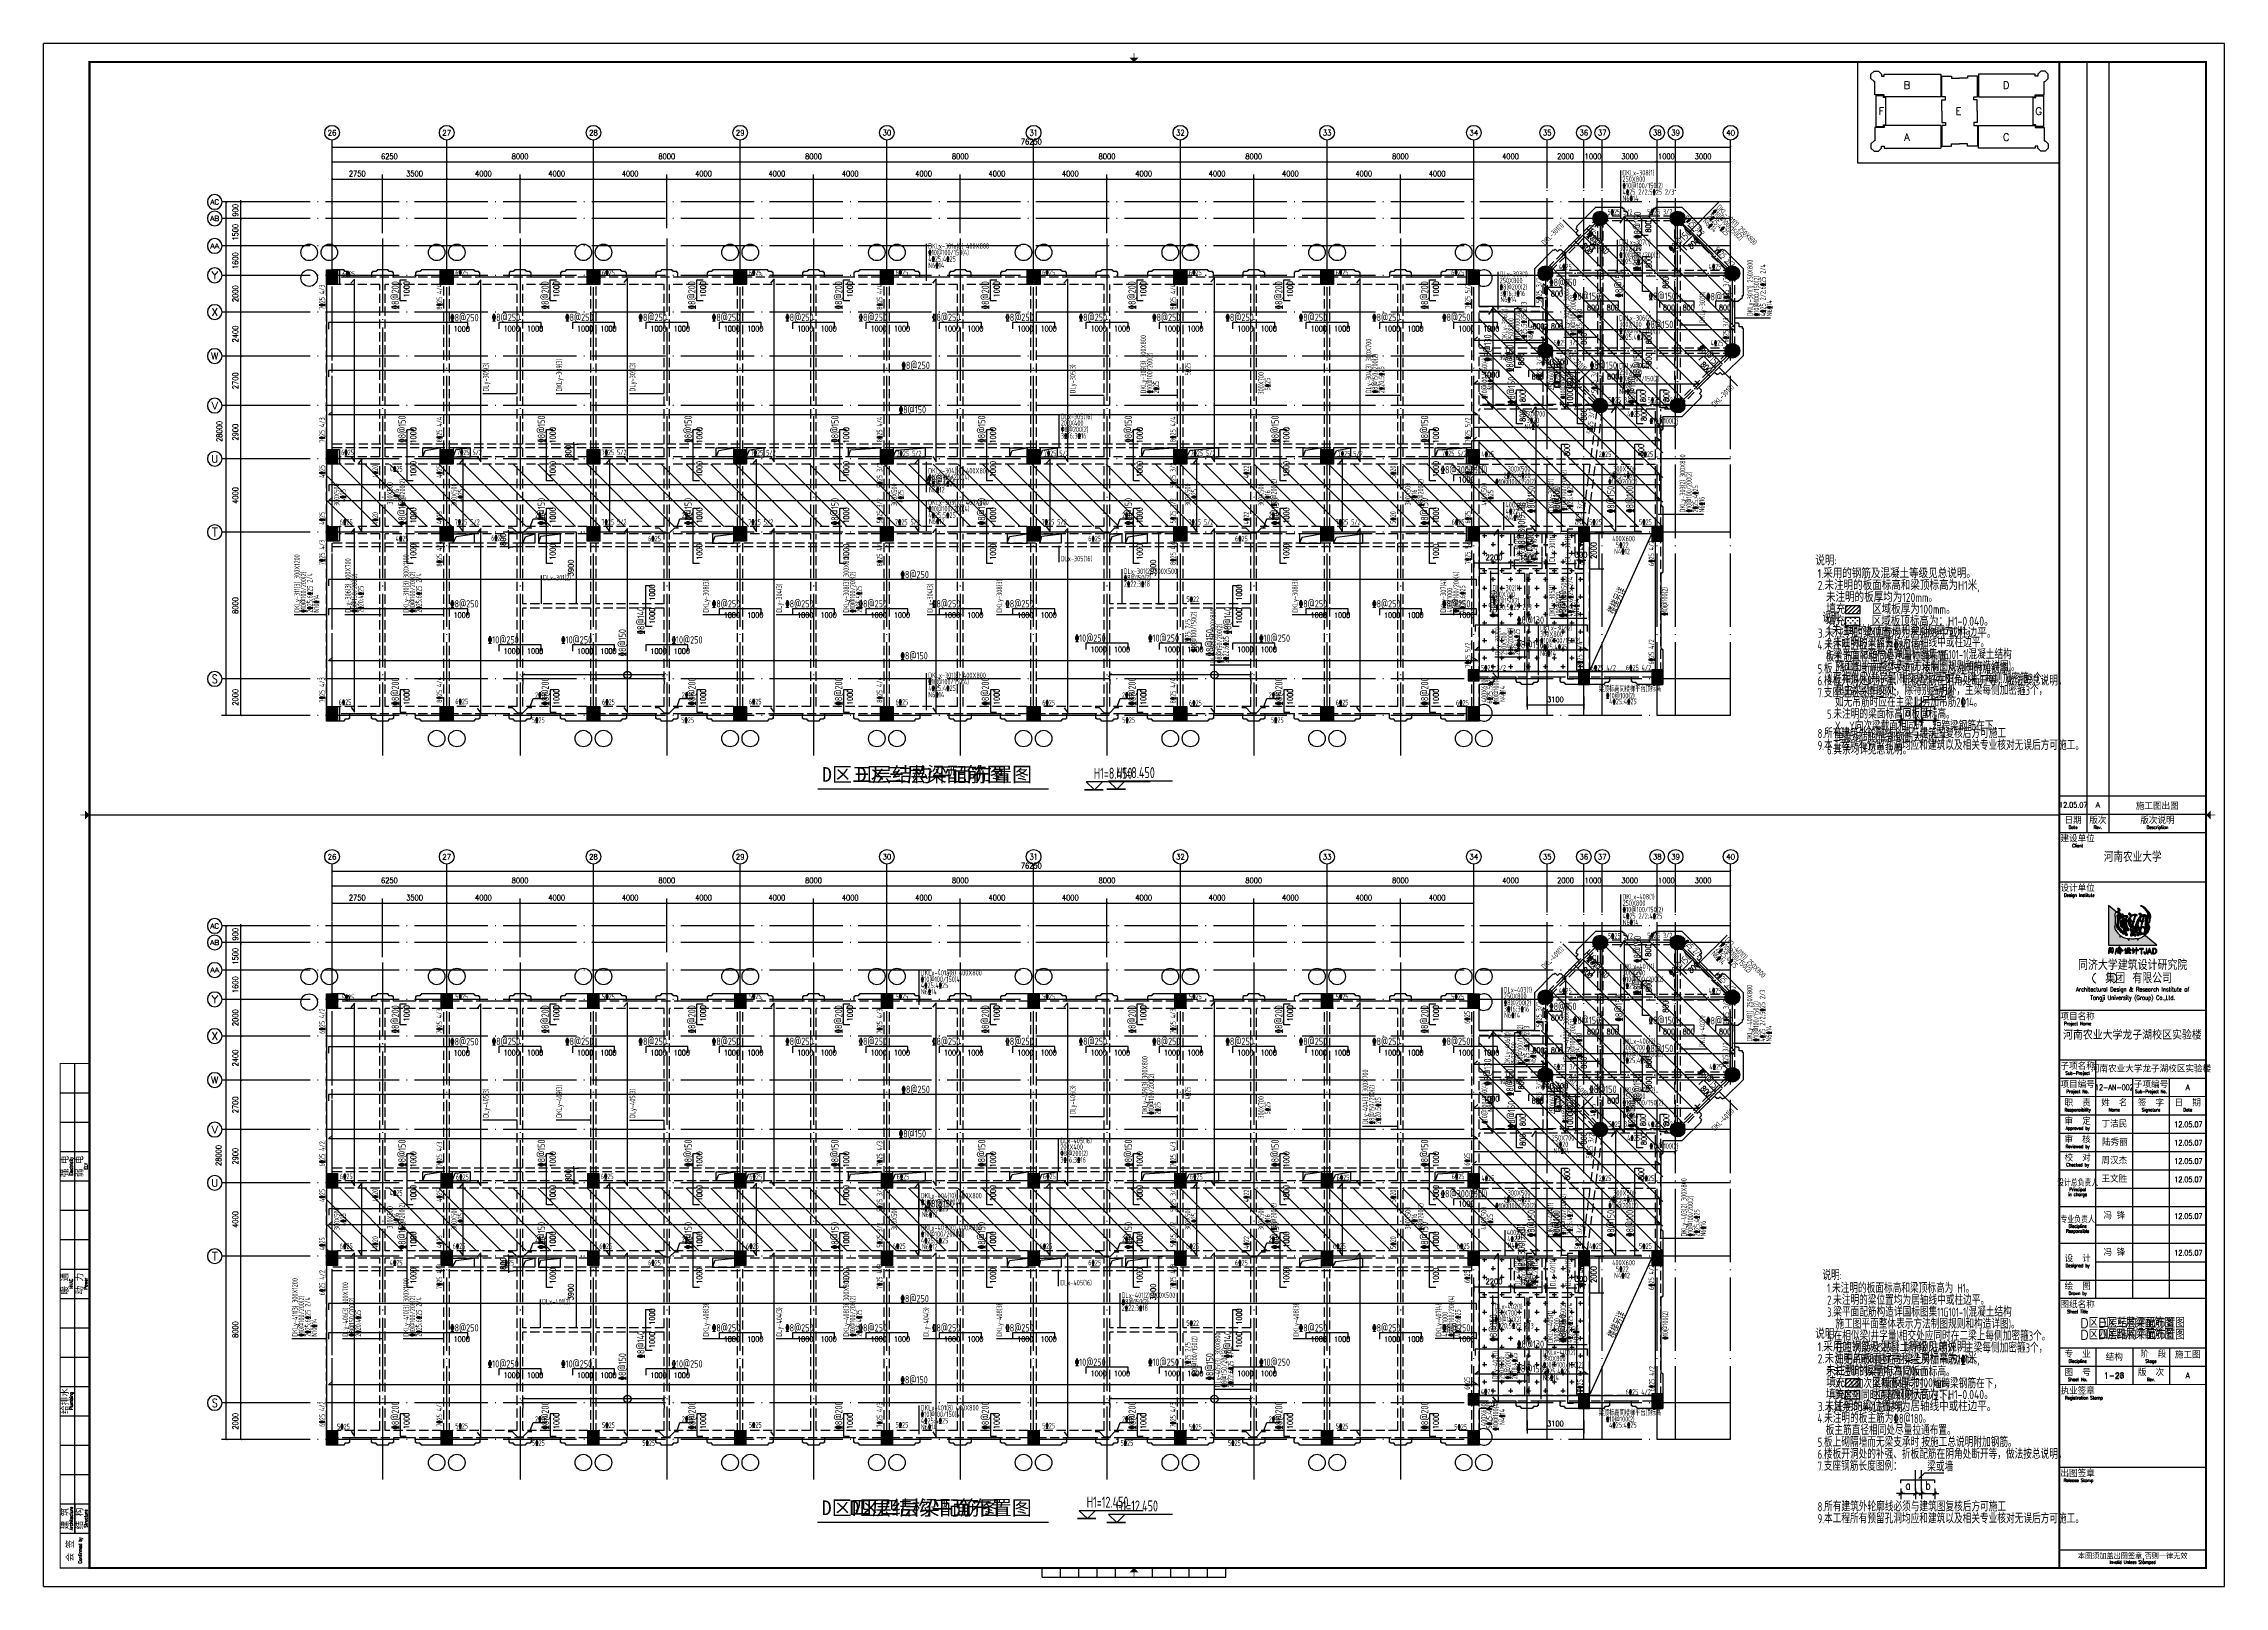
# Model space of a CAD drawing. Header units: millimetres. Extents: x 2998490 to 15040601, y 444546 to 7822218.
# Drawn here: x 14841995 to 14960895, y 7569864 to 7653964 of the extents above; entities that cross this region are included whole.
import ezdxf
from ezdxf.enums import TextEntityAlignment as Align

# ---------------------------------------------------------------- set-up
doc = ezdxf.new("R2010")
doc.units = ezdxf.units.MM
doc.header["$LTSCALE"] = 2000
doc.linetypes.add('DASH', pattern=[0.35, 0.25, -0.1])
doc.linetypes.add('DOTE', pattern=[2.42, 2, -0.2, 0.02, -0.2])
for name, color, linetype in [('3-AXIS', 3, 'Continuous'), ('3-AXIS_TEXT', 7, 'Continuous'), ('3-ban', 84, 'Continuous'), ('3-ban-hatch', 9, 'Continuous'), ('3-ban-rein', 1, 'Continuous'), ('3-ban-TEXT', 7, 'Continuous'), ('3-column-DOWN', 232, 'Continuous'), ('3-COLUMN-UP', 2, 'Continuous'), ('3-dote', 43, 'DOTE'), ('3-HATCH', 8, 'Continuous'), ('3-liang-rein-X', 54, 'Continuous'), ('3-liang-rein-Y', 130, 'Continuous'), ('3-liang-R截面-X', 50, 'Continuous'), ('3-liang-R截面-Y', 70, 'Continuous'), ('3-liang-s-1', 44, 'Continuous'), ('3-liang-xu', 120, 'DASH'), ('3-装饰线脚', 7, 'Continuous'), ('AXIS', 3, 'Continuous'), ('AXIS_TEXT', 7, 'Continuous'), ('DOTE', 9, 'DOTE'), ('图框', 7, 'Continuous')]:
    doc.layers.add(name, color=color, linetype=linetype)
doc.layers.add('3-零部件', color=73, linetype='Continuous', lineweight=5)
doc.styles.add('_TCH_AXIS', font='COMPLEX', dxfattribs={"bigfont": 'GBCBIG'})
doc.styles.add('COMPLEX', font='COMPLEX')
doc.styles.add('DIM_FONT', font='SIMPLEX', dxfattribs={"width": 0.8, "bigfont": 'HZTXT'})
doc.styles.add('TJ1', font='tj-romans1.shx', dxfattribs={"width": 0.8, "bigfont": 'tj-hztxt1.shx'})
doc.styles.add('TKZ1_tjhts.shx', font='tjromant.shx', dxfattribs={"bigfont": 'tjhts.shx'})
doc.styles.add('TKZ2_tjkts.shx', font='tjromant.shx', dxfattribs={"bigfont": 'tjkts.shx'})
doc.styles.add('TSSD_Rein', font='Tssdeng.shx', dxfattribs={"width": 0.7, "bigfont": 'hztxt.shx'})
doc.styles.add('黑体', font='SIMHEI.TTF')
doc.dimstyles.new('AXIS150', dxfattribs={"dimscale": 1.5, "dimtxt": 300, "dimasz": 1, "dimexe": 200, "dimexo": 200, "dimgap": 150, "dimtad": 1, "dimdec": 0, "dimzin": 0, "dimdsep": 46, "dimtxsty": 'DIM_FONT', "dimblk1": '_DIMX', "dimblk2": '_DIMX', "dimsah": 1, "dimcen": 0.09, "dimclrt": 7, "dimadec": 0, "dimazin": 0, "dimtfac": 1, "dimtdec": 0, "dimtix": 1, "dimtmove": 2, "dimatfit": 3, "dimfxl": 0, "dimtolj": 1, "dimtzin": 0, "dimarcsym": 0})
doc.dimstyles.new('DIMN100', dxfattribs={"dimtxt": 300, "dimasz": 100, "dimexe": 250, "dimexo": 300, "dimgap": 150, "dimtad": 1, "dimdec": 0, "dimzin": 0, "dimdsep": 46, "dimtxsty": 'DIM_FONT', "dimblk": 'ARCHTICK', "dimcen": 0.09, "dimclrt": 7, "dimazin": 2, "dimtfac": 1, "dimtdec": 0, "dimtix": 1, "dimtmove": 2, "dimatfit": 3, "dimldrblk": 'ARCHTICK', "dimfxl": 0, "dimtolj": 1, "dimtzin": 0, "dimarcsym": 0})

# ---------------------------------------------------------------- blocks, each defined once
blk = doc.blocks.new('TJAD_TK_LOGO')
for points in [[(0.309, 0.239, -0.055111), (0.298, 0.218, -0.399817), (0.289, 0.213, -0.15154), (0.281, 0.216, -0.301448), (0.281, 0.226, 0.010306), (0.289, 0.248, -0.01851), (0.216, 0.33, -0.103184), (0.157, 0.423, -0.120959), (0.156, 0.5, 0.063512), (0.168, 0.638, 0.024265), (0.163, 0.716, -0.039016), (0.159, 0.759, -0.148803), (0.167, 0.795, -0.063522), (0.19, 0.819, -0.021561), (0.199, 0.827), (0, 0.989), (0, 0.014), (1.2, 0.014), (0.901, 0.256, -0.02734), (0.87, 0.232, -0.056811), (0.802, 0.195, -0.043653), (0.743, 0.178, 0.070224), (0.74, 0.168, -0.155586), (0.734, 0.146, -0.268078), (0.715, 0.144, 0.046034), (0.714, 0.151, -0.10837), (0.716, 0.158, 0.067272), (0.719, 0.172, 0.007869), (0.606, 0.171, -0.018474), (0.519, 0.174, 0.089356), (0.513, 0.16, -0.084297), (0.509, 0.144, -0.378712), (0.498, 0.137, -0.129516), (0.487, 0.142, 0.010082), (0.489, 0.148, -0.06366), (0.493, 0.159, -0.047427), (0.496, 0.17, 0.412458), (0.493, 0.175, 0.04646), (0.459, 0.179, -0.083304), (0.398, 0.192, -0.056916)], [(0.278, 0.851, 0.150805), (0.286, 0.87, 0.118181), (0.284, 0.888, 0.061251), (0.278, 0.901, 0.110829), (0.266, 0.912, 0.065976), (0.248, 0.919, 0.129921), (0.229, 0.92, 0.40681), (0.226, 0.916, 0.07663), (0.23, 0.907, -0.019502), (0.237, 0.896, -0.085799), (0.241, 0.884, -0.150999), (0.235, 0.858, -0.086307), (0.225, 0.846, -0.019332), (0.206, 0.833, 0.015742), (0.199, 0.827), (0.264, 0.775, -0.014783), (0.267, 0.774, -0.092021), (0.285, 0.767, -0.021612), (0.299, 0.758, 0.020501), (0.302, 0.757, -0.138406), (0.302, 0.756, -0.004327), (0.304, 0.756, 0.041521), (0.307, 0.755, 0.017006), (0.309, 0.756, 0.175362), (0.313, 0.76, 0.115175), (0.313, 0.77, 0.133458), (0.302, 0.795, 0.090138), (0.282, 0.811, 0.068529), (0.267, 0.817, -0.013934), (0.257, 0.819, -0.201719), (0.25, 0.824, -0.378426), (0.25, 0.831, -0.084166), (0.26, 0.837, 0.070184)], [(0.264, 0.775, 0.064867), (0.248, 0.774, 0.116531), (0.226, 0.765, 0.208218), (0.216, 0.75, 0.02194), (0.216, 0.741, -0.003556), (0.223, 0.64, -0.008585), (0.225, 0.606, -0.036626), (0.224, 0.587, -0.030322), (0.219, 0.565, 0.008639), (0.208, 0.528, 0.029199), (0.201, 0.493, 0.047639), (0.199, 0.469, 0.083135), (0.203, 0.45, 0.077424), (0.222, 0.419, 0.095524), (0.251, 0.392, 0.133345), (0.255, 0.391, 0.037671), (0.266, 0.395, -0.074764), (0.289, 0.401, -0.017227), (0.311, 0.402, 0.103318), (0.324, 0.403, 0.529251), (0.324, 0.406, 0.058891), (0.31, 0.414, -0.106556), (0.272, 0.441, -0.157893), (0.244, 0.5, -0.090292), (0.241, 0.541, -0.061166), (0.257, 0.612, -0.11155), (0.27, 0.637, -0.016825), (0.293, 0.661, -0.002917), (0.333, 0.697, 0.013927), (0.345, 0.708)], [(0.474, 0.731, 0.018572), (0.473, 0.731), (0.473, 0.732, 0.06936), (0.47, 0.733, 0.047212), (0.46, 0.735, 0.024282), (0.443, 0.735, -0.000753), (0.412, 0.735, -0.013374), (0.392, 0.736, -0.164458), (0.382, 0.74, -0.15617), (0.376, 0.751, 0.064833), (0.371, 0.765, 0.17195), (0.36, 0.774, 0.077232), (0.348, 0.779, 0.099365), (0.341, 0.778, 0.128164), (0.335, 0.776, 0.199677), (0.331, 0.766, 0.156287), (0.335, 0.754, 0.086381), (0.343, 0.746, 0.029794), (0.351, 0.742, -0.218512), (0.359, 0.734, -0.050196), (0.36, 0.726, -0.223734), (0.356, 0.72, -0.013892), (0.345, 0.708), (0.359, 0.697, -0.00619), (0.387, 0.712, -0.093205), (0.434, 0.721, -0.103421), (0.439, 0.72, -0.384925), (0.441, 0.717, -0.045853), (0.438, 0.703, -0.014561), (0.423, 0.658, 0.006316), (0.419, 0.648), (0.432, 0.637, -0.003465), (0.435, 0.644, -0.002724), (0.456, 0.704, -0.338072), (0.461, 0.707, 0.005218), (0.473, 0.707, 0.309415), (0.476, 0.708, 0.132077), (0.479, 0.71, 0.147744), (0.481, 0.715, 0.135646), (0.481, 0.723, 0.18433)], [(0.756, 0.375, 0.010654), (0.758, 0.371, 0.091005), (0.765, 0.363, 0.311976), (0.77, 0.363)]]:
    blk.add_hatch(color=256).paths.add_polyline_path(points)
h = blk.add_hatch(color=256)
h.paths.add_polyline_path([(0.393, 0.563, -0.011586), (0.397, 0.579, 0.253288), (0.396, 0.579, 0.095247), (0.388, 0.58, -0.0106), (0.376, 0.58, -0.133876), (0.361, 0.583, -0.082431), (0.345, 0.596, -0.01622), (0.332, 0.612, 0.042319), (0.324, 0.621, 0.140851), (0.317, 0.624, 0.145933), (0.308, 0.622, 0.038492), (0.302, 0.618), (0.302, 0.618, 0.000616), (0.3, 0.616, 0.032553), (0.298, 0.615, 0.095329), (0.294, 0.61, 0.096767), (0.291, 0.597, -0.001525), (0.288, 0.574, 0.034244), (0.285, 0.552, 0.085899), (0.292, 0.504, 0.097395), (0.314, 0.467, 0.083463), (0.339, 0.445, 0.098864), (0.352, 0.441, 0.30663), (0.356, 0.443, 0.075685), (0.361, 0.453, 0.009946), (0.371, 0.491, -0.023424), (0.378, 0.51, 0.034776)])
h.paths.add_polyline_path([(0.333, 0.372, 0.321528), (0.33, 0.377, 0.021484), (0.291, 0.382, 0.022843), (0.282, 0.382, 0.102534), (0.276, 0.381, 0.130045), (0.272, 0.378, 0.267367), (0.271, 0.374, -0.005872), (0.276, 0.364, 0.058515), (0.28, 0.355, 0.081344), (0.295, 0.338, 0.099387), (0.309, 0.33, 0.035917), (0.315, 0.328, 0.245908), (0.318, 0.33, 0.105203), (0.327, 0.349, -0.034055), (0.332, 0.365, 0.056891)])
h.paths.add_polyline_path([(0.431, 0.34, 0.245812), (0.436, 0.359, 0.065072), (0.425, 0.393, 0.134826), (0.425, 0.393, -0.114996), (0.425, 0.394, 0.061748), (0.418, 0.405, 0.16919), (0.41, 0.409, 0.009694), (0.393, 0.411, 0.017654), (0.382, 0.412, 0.044621), (0.374, 0.411, 0.15913), (0.368, 0.408, 0.263058), (0.367, 0.404, 0.037983), (0.375, 0.384, -0.091013), (0.378, 0.375, -0.183458), (0.376, 0.37, -0.186991), (0.37, 0.367, -0.076588), (0.364, 0.367, 0.012233), (0.357, 0.368, 0.175338), (0.353, 0.367, 0.023216), (0.34, 0.33, 0.04069), (0.336, 0.312, 0.28537), (0.339, 0.306, 0.048651), (0.347, 0.302, -0.083296), (0.359, 0.295, 0.044689), (0.367, 0.289, 0.196761), (0.378, 0.288, 0.127879), (0.395, 0.298, 0.050671)])
h.paths.add_polyline_path([(0.463, 0.285, 0.013244), (0.461, 0.293, 0.042352), (0.454, 0.311, 0.086452), (0.451, 0.314, 0.181931), (0.447, 0.314, 0.105167), (0.437, 0.307, 0.063777), (0.422, 0.289, 0.079039), (0.415, 0.273, 0.295118), (0.417, 0.263, 0.12746), (0.426, 0.259, 0.051219), (0.438, 0.258, -0.006938), (0.459, 0.255, 0.101871), (0.472, 0.256, 0.282022), (0.475, 0.26, 0.127329), (0.473, 0.266), (0.473, 0.266, -0.004335)])
h.paths.add_polyline_path([(0.658, 0.308, -0.058552), (0.645, 0.335, -0.043685), (0.641, 0.359, 0.088622), (0.637, 0.372, 0.151789), (0.622, 0.385, -0.046532), (0.606, 0.394, 0.04555), (0.599, 0.398, 0.043142), (0.597, 0.399), (0.597, 0.399, 0.251715), (0.586, 0.396, 0.137334), (0.576, 0.371, -0.022108), (0.571, 0.349, 0.025269), (0.557, 0.305, -0.028381), (0.55, 0.284, 0.095667), (0.544, 0.258, 0.266705), (0.554, 0.241, 0.133638), (0.581, 0.24, 0.117773), (0.634, 0.259, 0.081266), (0.66, 0.285, 0.080524), (0.663, 0.292), (0.663, 0.292), (0.664, 0.292), (0.664, 0.295), (0.663, 0.295, 0.059624)])
h.paths.add_polyline_path([(0.568, 0.406, 0.121011), (0.564, 0.41, 0.051248), (0.55, 0.42, 0.077555), (0.545, 0.422, 0.238499), (0.542, 0.421, 0.167798), (0.541, 0.418, 0.09655), (0.541, 0.4, -0.014406), (0.543, 0.392, -0.00033), (0.545, 0.375, 0.1059), (0.551, 0.357, 0.313865), (0.556, 0.357, 0.231713), (0.56, 0.364, 0.026659), (0.564, 0.385, -0.007425), (0.568, 0.4, 0.16995)])
h.paths.add_polyline_path([(0.679, 0.25, 0.082015), (0.68, 0.258, 0.360369), (0.675, 0.264, 0.094324), (0.668, 0.263, 0.109868), (0.666, 0.263, -0.017853), (0.664, 0.262), (0.663, 0.262, 0.095638), (0.652, 0.251, 0.069381), (0.647, 0.242, 0.391778), (0.649, 0.238, 0.16265), (0.658, 0.237, 0.029698), (0.663, 0.239), (0.664, 0.239, 0.027865), (0.674, 0.243, 0.232972)])
h.paths.add_polyline_path([(0.765, 0.309, -0.00792), (0.766, 0.312, -0.04061), (0.767, 0.316, 0.057732), (0.769, 0.323, 0.231089), (0.766, 0.331, 0.223752), (0.755, 0.33, 0.032861), (0.734, 0.315, -0.012035), (0.716, 0.303, 0.160241), (0.7, 0.287, 0.160304), (0.7, 0.267, 0.221951), (0.709, 0.256, 0.080228), (0.726, 0.248, 0.124433), (0.741, 0.247, 0.177577), (0.748, 0.255, 0.06059), (0.758, 0.283, -0.013372)])
h = blk.add_hatch(color=256)
h.paths.add_polyline_path([(0.419, 0.648), (0.359, 0.697, 0.122439), (0.344, 0.679, 0.077208), (0.338, 0.662, 0.221374), (0.343, 0.64, -0.044103), (0.353, 0.625, 0.092474), (0.367, 0.606, 0.149827), (0.383, 0.599, 0.078107), (0.401, 0.6, 0.300992), (0.408, 0.607, 0.003448), (0.412, 0.624, -0.014936)])
h.paths.add_polyline_path([(0.448, 0.531, -0.118411), (0.466, 0.61), (0.432, 0.637, 0.013731), (0.424, 0.609, 0.354128), (0.426, 0.607, 0.149403), (0.425, 0.606, -0.033756), (0.429, 0.605, -0.301225), (0.432, 0.602, -0.067966), (0.431, 0.585, -0.155357), (0.425, 0.583, -0.0383), (0.418, 0.581, 0.394404), (0.414, 0.577, -0.002997), (0.393, 0.506, 0.027314), (0.376, 0.437, 0.262389), (0.377, 0.431, 0.054171), (0.409, 0.43, -0.120269), (0.432, 0.428, -0.238212), (0.445, 0.415, -0.030328), (0.452, 0.384, 0.177342), (0.459, 0.369, 0.189169), (0.473, 0.367, 0.024901), (0.494, 0.37, 0.43233), (0.503, 0.381, 0.054023), (0.499, 0.406, 0.072563), (0.493, 0.423, -0.024272), (0.473, 0.455, -0.09052)])
h.paths.add_polyline_path([(0.591, 0.509), (0.494, 0.587, 0.02545), (0.492, 0.572, 0.128799), (0.501, 0.52, 0.044216), (0.522, 0.484, 0.076323), (0.548, 0.46, 0.034366), (0.562, 0.452, 0.076032), (0.572, 0.449, 0.341488), (0.575, 0.451, 0.069217), (0.584, 0.479, 0.009229)])
h.paths.add_polyline_path([(0.606, 0.496, 0.003269), (0.602, 0.481, 0.051211), (0.597, 0.445, 0.204101), (0.599, 0.435, -0.011598), (0.623, 0.42, -0.044991), (0.66, 0.394, -0.200983), (0.669, 0.38, -0.006426), (0.679, 0.338, 0.079721), (0.687, 0.311, 0.326464), (0.691, 0.309, 0.087838), (0.695, 0.311, 0.087656), (0.715, 0.332, 0.286319), (0.72, 0.36, 0.076349), (0.701, 0.389, -0.160397), (0.676, 0.44), (0.676, 0.44)])
h.paths.add_polyline_path([(0.852, 0.297), (0.79, 0.347, 0.007087), (0.777, 0.301, 0.070922), (0.774, 0.275, 0.248353), (0.779, 0.265, 0.199635), (0.795, 0.268, -0.006886), (0.813, 0.275, 0.05678), (0.847, 0.293, 0.006803)])
h = blk.add_hatch(color=256)
h.paths.add_polyline_path([(0.712, 0.755, 0.083086), (0.708, 0.761, 0.127732), (0.701, 0.764, 0.060999), (0.673, 0.768, 0.050289), (0.649, 0.769, 0.061315), (0.626, 0.765, -0.058239), (0.605, 0.759, -0.023274), (0.577, 0.756, -0.318074), (0.565, 0.762, -0.012807), (0.546, 0.787, 0.176594), (0.527, 0.801, 0.141446), (0.512, 0.802, 0.254042), (0.501, 0.793, 0.094349), (0.5, 0.777, 0.272202), (0.507, 0.767, 0.06938), (0.523, 0.763, -0.099001), (0.54, 0.758, -0.173209), (0.549, 0.747, -0.244282), (0.547, 0.738, -0.042049), (0.531, 0.716, 0.019533), (0.504, 0.683, 0.074328), (0.489, 0.659, -0.003717), (0.466, 0.61), (0.494, 0.587, -0.03259), (0.498, 0.607, -0.114709), (0.504, 0.617), (0.507, 0.619), (0.509, 0.62), (0.512, 0.62), (0.514, 0.619), (0.523, 0.614), (0.529, 0.609), (0.548, 0.592), (0.554, 0.586), (0.555, 0.586, 0.137325), (0.563, 0.582, 0.052206), (0.581, 0.58, -0.039081), (0.596, 0.578, -0.061234), (0.6, 0.577, -0.389955), (0.602, 0.574, -0.015439), (0.601, 0.566, -0.009793), (0.592, 0.514, -0.001555), (0.591, 0.509), (0.606, 0.496, -0.005675), (0.613, 0.522, 0.021764), (0.624, 0.57, -0.037231), (0.627, 0.579, -0.166808), (0.63, 0.581, 0.014415), (0.637, 0.584, 0.232872), (0.642, 0.591, 0.087887), (0.641, 0.601, 0.002273), (0.638, 0.615, -0.178357), (0.638, 0.619, -0.001216), (0.651, 0.66, -0.011476), (0.664, 0.699, -0.017032), (0.676, 0.729, -0.192629), (0.689, 0.74, -0.05264), (0.702, 0.745, 0.121865), (0.712, 0.748, 0.384919)])
h.paths.add_polyline_path([(0.597, 0.737, -0.021509), (0.628, 0.747, -0.053885), (0.638, 0.749, -0.363115), (0.652, 0.741, -0.093078), (0.646, 0.705, 0.023125), (0.622, 0.626, -0.067346), (0.613, 0.603, -0.278742), (0.606, 0.6, -0.067064), (0.586, 0.602, -0.223721), (0.563, 0.619, -0.070697), (0.543, 0.661, -0.171192), (0.544, 0.69, -0.090372), (0.564, 0.717, -0.097027)], flags=16)
h = blk.add_hatch(color=256)
h.paths.add_polyline_path([(0.982, 0.688, -0.266995), (0.988, 0.691, -0.078548), (0.994, 0.689, -0.061401), (1.001, 0.685, -0.140506), (1.007, 0.676, -0.075077), (1.01, 0.653, -0.023792), (1.008, 0.62, 0.028581), (1.007, 0.585, 0.083513), (1.009, 0.572, 0.556873), (1.014, 0.571, 0.099876), (1.028, 0.596, 0.058859), (1.035, 0.633, 0.00868), (1.036, 0.66, -0.055868), (1.045, 0.71, 0.012909), (1.049, 0.719, 0.07627), (1.048, 0.734, 0.168287), (0.983, 0.856, 0.045812), (0.89, 0.946, 0.082299), (0.824, 0.983, 0.045024), (0.802, 0.988, 0.184323), (0.796, 0.987, 0.401214), (0.797, 0.985, 0.073894), (0.803, 0.98, 0.009968), (0.828, 0.967, -0.045085), (0.849, 0.953, -0.042435), (0.89, 0.913, -0.014659), (0.933, 0.859, -0.075958), (0.979, 0.767, 0.183281), (0.919, 0.704, 0.093166), (0.905, 0.577, 0.002645), (0.905, 0.539), (0.95, 0.539, -0.021718), (0.951, 0.561, -0.060902), (0.951, 0.563, -0.750169), (0.953, 0.563, -0.062141), (0.956, 0.558, -0.02804), (0.962, 0.541, -0.001207), (0.963, 0.539), (0.999, 0.539), (0.998, 0.542), (0.986, 0.581, -0.042759), (0.971, 0.648, -0.166183), (0.976, 0.68, -0.02967)])
h.paths.add_polyline_path([(0.921, 0.747, 0.337691), (0.922, 0.75, 0.234051), (0.918, 0.756, 0.085029), (0.898, 0.762, 0.109404), (0.867, 0.76, 0.027051), (0.842, 0.75, 0.096966), (0.82, 0.779, 0.147389), (0.788, 0.798, 0.110178), (0.765, 0.798, 0.193659), (0.754, 0.789, 0.105864), (0.751, 0.781, 0.322715), (0.756, 0.77, 0.090222), (0.775, 0.763, 0.021428), (0.79, 0.76, -0.062248), (0.802, 0.756, -0.0489), (0.814, 0.75, 0.061445), (0.828, 0.743, 0.045204), (0.773, 0.709, 0.105153), (0.746, 0.68, 0.017534), (0.699, 0.593, 0.04727), (0.677, 0.539), (0.731, 0.539, -0.016538), (0.733, 0.546, -0.06987), (0.755, 0.615, -0.55525), (0.762, 0.616, 0.087068), (0.773, 0.608, 0.000587), (0.779, 0.605, 0.051645), (0.781, 0.604, 0.002312), (0.798, 0.592, 0.1078), (0.815, 0.585, 0.06971), (0.83, 0.588, -0.002349), (0.824, 0.554, -0.014725), (0.822, 0.539), (0.839, 0.539, -0.003665), (0.842, 0.55, -0.003176), (0.85, 0.584, -0.214328), (0.855, 0.589, 0.079005), (0.864, 0.594, 0.136284), (0.869, 0.604, 0.042038), (0.87, 0.61, 0.121208), (0.869, 0.615, 0.033156), (0.864, 0.622, -0.089896), (0.861, 0.627, -0.153361), (0.862, 0.632, -0.00558), (0.876, 0.678, -0.02004), (0.892, 0.724, -0.10938), (0.9, 0.737, 0.024126), (0.911, 0.741, 0.094696)])
h.paths.add_polyline_path([(0.871, 0.737, -0.143663), (0.867, 0.714, 0.018808), (0.849, 0.654, -0.117601), (0.837, 0.612, -0.229986), (0.819, 0.61, -0.2857), (0.79, 0.639, -0.267121), (0.803, 0.697, -0.053371), (0.832, 0.724, -0.07094), (0.861, 0.743, -0.49062)], flags=16)
h = blk.add_hatch(color=256)
h.paths.add_polyline_path([(0.952, 0.5, -0.00262), (0.951, 0.526, -0.01182), (0.95, 0.539), (0.905, 0.539, 0.006126), (0.905, 0.449, 0.002492), (0.906, 0.412, 0.048247), (0.887, 0.46, 0.065909), (0.883, 0.465, 0.224936), (0.877, 0.467, 0.038284), (0.864, 0.466, -0.06616), (0.83, 0.465, -0.485088), (0.827, 0.467, -0.101913), (0.828, 0.487, -0.016956), (0.839, 0.539), (0.822, 0.539, -0.017973), (0.817, 0.52, -0.010562), (0.81, 0.476, -0.208845), (0.803, 0.461, -0.11949), (0.791, 0.457, -0.131776), (0.748, 0.465, -0.127624), (0.732, 0.488, -0.118385), (0.731, 0.539), (0.677, 0.539, 0.005191), (0.675, 0.533, 0.105733), (0.676, 0.44), (0.718, 0.405), (0.745, 0.405, -0.078177), (0.747, 0.414, -0.129583), (0.758, 0.426, -0.224047), (0.779, 0.429, -0.071036), (0.78, 0.429, 0.101063), (0.781, 0.428, -0.019588), (0.783, 0.428, -0.023828), (0.784, 0.427, -0.322257), (0.79, 0.416, -0.013384), (0.788, 0.405), (0.804, 0.405, -0.014271), (0.808, 0.414, -0.194353), (0.821, 0.43, -0.094044), (0.855, 0.439, -0.035175), (0.871, 0.44, -0.177154), (0.88, 0.432, -0.054292), (0.893, 0.405), (0.948, 0.405, 0.016129), (0.951, 0.417, 0.043741), (0.953, 0.46, 0.012835)])
h.paths.add_polyline_path([(1.021, 0.458), (1.011, 0.5), (0.999, 0.539), (0.963, 0.539, -0.013434), (0.968, 0.518, -0.01242), (0.972, 0.498, -0.017255), (0.974, 0.479, -0.024091), (0.974, 0.433, -0.03797), (0.971, 0.405), (1.012, 0.405, 0.01383), (1.019, 0.427, 0.116879)])
h.paths.add_polyline_path([(0.967, 0.319, 0.068823), (0.992, 0.356, 0.031999), (1.012, 0.405), (0.971, 0.405, -0.002893), (0.971, 0.403, -0.072675), (0.96, 0.375, -0.038888), (0.948, 0.355, -0.02059), (0.929, 0.332, -0.114728), (0.923, 0.326, -0.052839), (0.914, 0.32), (0.911, 0.319), (0.909, 0.319), (0.909, 0.322), (0.914, 0.334), (0.918, 0.341), (0.933, 0.363), (0.941, 0.383), (0.941, 0.384, 0.030329), (0.948, 0.405), (0.893, 0.405, -0.019139), (0.897, 0.395, -0.131139), (0.901, 0.371, -0.068706), (0.888, 0.337, -0.106182), (0.87, 0.312, -0.027075), (0.852, 0.297), (0.901, 0.256, 0.015633), (0.918, 0.272, -0.009266)])
h = blk.add_hatch(color=256)
h.paths.add_polyline_path([(0.798, 0.379, -0.041396), (0.804, 0.405), (0.788, 0.405, -0.011453), (0.786, 0.396, -0.01007), (0.783, 0.379, -0.034546), (0.778, 0.371, -0.087737), (0.77, 0.363), (0.79, 0.347), (0.79, 0.347, 0.020125)])
h.paths.add_polyline_path([(0.745, 0.405), (0.718, 0.405), (0.756, 0.375, -0.051476), (0.747, 0.393, -0.099669)])
h = blk.add_hatch(color=256)
h.paths.add_polyline_path([(0.109, -0.055, 0.215782), (0.096, -0.053, 0.067417), (0.088, -0.057, -0.168397), (0.072, -0.061, -0.018722), (0.056, -0.059, 0.069135), (0.037, -0.058, -0.211583), (0.032, -0.057, 0.012327), (0.027, -0.054, 0.18165), (0.023, -0.055, 0.234564), (0.014, -0.061, 0.06939), (0.009, -0.077, 0.040114), (0.004, -0.126, 0.00862), (0.004, -0.151, 0.034302), (0.003, -0.186, 0.240525), (0.011, -0.199, 0.151405), (0.014, -0.2, 0.254247), (0.016, -0.192, 0.038225), (0.017, -0.166, -0.061608), (0.019, -0.146, 0.026815), (0.022, -0.113, -0.054652), (0.026, -0.093, -0.028262), (0.029, -0.084, -0.253686), (0.038, -0.079, 0.007206), (0.049, -0.078, -0.006599), (0.073, -0.075, 0.009999), (0.084, -0.072, -0.062381), (0.093, -0.073, -0.15567), (0.099, -0.077, -0.051163), (0.105, -0.085, -0.102101), (0.107, -0.091, -0.03095), (0.107, -0.129, 0.010088), (0.107, -0.15, -0.131285), (0.104, -0.163, -0.019629), (0.101, -0.168, -0.485137), (0.096, -0.17, 0.001583), (0.093, -0.168, 0.165296), (0.088, -0.17, 0.24859), (0.085, -0.178, 0.066176), (0.088, -0.189, 0.038595), (0.091, -0.194, 0.378365), (0.095, -0.196, 0.077759), (0.104, -0.183, 0.016012), (0.112, -0.17, 0.054651), (0.118, -0.155, 0.087206), (0.123, -0.112, 0.064902), (0.117, -0.068, 0.144064)])
h.paths.add_polyline_path([(0.063, -0.093), (0.056, -0.093), (0.053, -0.094), (0.049, -0.096), (0.047, -0.097), (0.046, -0.1, 0.333571), (0.046, -0.104, 0.045952), (0.052, -0.107, 0.064784), (0.062, -0.109, 0.210865), (0.068, -0.107, 0.127927), (0.071, -0.102, 0.211886), (0.07, -0.096, 0.12013), (0.067, -0.094)], flags=17)
h.paths.add_polyline_path([(0.058, -0.146, -0.039434), (0.061, -0.152, 0.054133), (0.064, -0.158, 0.123184), (0.08, -0.15, 0.140353), (0.084, -0.143, 0.284617), (0.083, -0.139, -0.012464), (0.076, -0.135, 0.016141), (0.064, -0.126, -0.029736), (0.041, -0.127, -0.149024), (0.037, -0.13, 0.190304), (0.034, -0.134, 0.089845), (0.033, -0.143, 0.171078), (0.041, -0.157, 0.249801), (0.05, -0.159, 0.378768), (0.055, -0.153, 0.031236), (0.054, -0.146), (0.056, -0.144)], flags=17)
h.paths.add_polyline_path([(0.194, -0.081, -0.130766), (0.193, -0.083, -0.049), (0.189, -0.09, 0.175351), (0.187, -0.096, 0.389375), (0.189, -0.097, 0.146359), (0.197, -0.094, 0.079034), (0.202, -0.089, 0.101244), (0.205, -0.084, 0.132531), (0.205, -0.077, 0.067751), (0.203, -0.072, 0.050259), (0.2, -0.068, 0.454265), (0.198, -0.068, 0.06765), (0.196, -0.073, 0.007561)])
h.paths.add_polyline_path([(0.189, -0.104, 0.313541), (0.186, -0.1, 0.335576), (0.183, -0.102, 0.015792), (0.178, -0.135, -0.057755), (0.171, -0.161, 0.000363), (0.163, -0.186, 0.094511), (0.167, -0.207, 0.230423), (0.17, -0.211, 0.369117), (0.176, -0.206, 0.039319), (0.18, -0.185, -0.109188), (0.189, -0.149, 0.00425), (0.191, -0.143, 0.032369), (0.189, -0.118, -0.025515)])
h.paths.add_polyline_path([(0.251, -0.045, 0.093827), (0.236, -0.063, 0.302072), (0.237, -0.068, 0.296548), (0.244, -0.068, 0.04254), (0.259, -0.06, -0.129019), (0.275, -0.057, -0.117204), (0.279, -0.058, -0.328405), (0.279, -0.061, -0.051459), (0.27, -0.072, 0.085646), (0.26, -0.09, 0.031903), (0.26, -0.093, -0.315533), (0.256, -0.098, -0.134544), (0.251, -0.099, -0.408117), (0.248, -0.096, 0.035639), (0.244, -0.085, 0.084333), (0.242, -0.081, 0.358627), (0.239, -0.08, 0.227473), (0.233, -0.092, 0.148882), (0.235, -0.099, -0.254787), (0.236, -0.106, -0.110418), (0.229, -0.113, -0.032156), (0.217, -0.121, 0.122106), (0.21, -0.128, 0.074479), (0.204, -0.144, 0.233421), (0.206, -0.152, 0.316166), (0.217, -0.152, 0.122903), (0.231, -0.14, 0.056501), (0.241, -0.125, -0.025506), (0.247, -0.11, -0.174643), (0.26, -0.101, 0.004602), (0.266, -0.098, -0.251477), (0.264, -0.107, -0.130218), (0.259, -0.112, 0.16089), (0.254, -0.116, 0.172735), (0.253, -0.123, 0.448793), (0.261, -0.125, 0.141971), (0.272, -0.109, 0.057248), (0.276, -0.094, -0.334885), (0.284, -0.087, -0.076773), (0.288, -0.087, -0.545841), (0.289, -0.089, -0.008092), (0.289, -0.104, 0.139136), (0.295, -0.124, 0.144746), (0.301, -0.128, 0.355116), (0.304, -0.126, 0.046986), (0.306, -0.118, 0.052614), (0.307, -0.115, 0.237681), (0.306, -0.113, 0.025436), (0.302, -0.111, -0.354836), (0.298, -0.107, -0.049448), (0.297, -0.093, -0.035628), (0.297, -0.088, -0.387964), (0.3, -0.084, -0.009611), (0.307, -0.081, 0.187317), (0.311, -0.078, 0.232403), (0.311, -0.072, 0.143525), (0.31, -0.072, 0.022411), (0.288, -0.082, -0.00319), (0.28, -0.086, -0.206179), (0.276, -0.086, -0.165764), (0.274, -0.084, -0.217969), (0.274, -0.08, -0.110096), (0.284, -0.068, -0.031862), (0.296, -0.059, 0.078929), (0.299, -0.057, 0.264707), (0.3, -0.055, 0.034215), (0.298, -0.052, 0.174735), (0.296, -0.052, 0.001752), (0.292, -0.052, -0.177458), (0.287, -0.05, -0.140307), (0.283, -0.047, -0.275752), (0.284, -0.041, 0.167681), (0.285, -0.035, 0.301407), (0.279, -0.03, 0.08311), (0.273, -0.03, 0.130737)])
h.paths.add_polyline_path([(0.327, -0.118, 0.027579), (0.343, -0.127, 0.154526), (0.354, -0.127, 0.082415), (0.363, -0.125, 0.312986), (0.363, -0.119, 0.221824), (0.36, -0.116, 0.031656), (0.355, -0.116, -0.00721), (0.342, -0.112, -0.071904), (0.327, -0.106, -0.267193), (0.324, -0.1, -0.023267), (0.328, -0.092, 0.395574), (0.325, -0.085, 0.188464), (0.317, -0.087, 0.051998), (0.311, -0.09, 0.108508), (0.306, -0.097, 0.200123), (0.304, -0.104, 0.191616), (0.308, -0.109, -0.01282)])
h.paths.add_polyline_path([(0.306, -0.135, 0.188222), (0.299, -0.134, 0.20573), (0.291, -0.139, 0.018376), (0.285, -0.149, -0.117409), (0.277, -0.159, -0.060927), (0.277, -0.146, 0.215117), (0.274, -0.142, 0.470033), (0.27, -0.143, -0.045545), (0.262, -0.149, -0.074224), (0.255, -0.151, -0.568137), (0.252, -0.149, -0.07678), (0.253, -0.144, 0.100197), (0.253, -0.135, 0.387299), (0.25, -0.133, 0.118665), (0.248, -0.134, 0.185429), (0.241, -0.147, -0.018374), (0.239, -0.158, 0.026924), (0.236, -0.169, -0.013447), (0.235, -0.18, 0.097057), (0.236, -0.192, 0.277047), (0.24, -0.195, 0.192921), (0.243, -0.193, 0.125735), (0.246, -0.18, -0.084178), (0.249, -0.165, -0.292454), (0.257, -0.16, -0.427415), (0.263, -0.166, -0.039723), (0.262, -0.177, 0.744354), (0.267, -0.179, 0.173973), (0.275, -0.172, -0.079593), (0.283, -0.162, 0.037997), (0.292, -0.152, -0.536451), (0.3, -0.152, -0.220641), (0.303, -0.166, -0.033334), (0.3, -0.178, -0.02197), (0.292, -0.196, -0.036413), (0.288, -0.204, 0.059035), (0.288, -0.205, 0.221247), (0.289, -0.208, 0.229092), (0.291, -0.208, 0.104052), (0.294, -0.206, 0.039622), (0.303, -0.189, 0.031663), (0.312, -0.173, 0.083922), (0.315, -0.156, 0.095464), (0.311, -0.142, 0.118136)])
h.paths.add_polyline_path([(0.429, -0.094), (0.441, -0.085, 0.028783), (0.422, -0.063), (0.41, -0.071, -0.06685)])
h.paths.add_polyline_path([(0.421, -0.105), (0.402, -0.104), (0.397, -0.104), (0.395, -0.104), (0.395, -0.118), (0.401, -0.118), (0.409, -0.117), (0.416, -0.117), (0.416, -0.171, -0.223037), (0.41, -0.183, -0.003297), (0.409, -0.184), (0.42, -0.194, 0.201777), (0.422, -0.192, -0.033526), (0.454, -0.166, -0.02738), (0.447, -0.153, -0.067274), (0.43, -0.17, -0.004515), (0.43, -0.112, -0.051491), (0.431, -0.104)])
h.paths.add_polyline_path([(0.468, -0.078), (0.468, -0.091, -0.202539), (0.461, -0.102, -0.066868), (0.447, -0.111, -0.101276), (0.461, -0.119, 0.145344), (0.479, -0.102, 0.140249), (0.482, -0.075, -0.003162), (0.512, -0.075, -0.016144), (0.511, -0.091, 0.052901), (0.512, -0.109, 0.214665), (0.515, -0.112, 0.093296), (0.515, -0.112, 0.137117), (0.524, -0.113, 0.000424), (0.537, -0.112, 0.022294), (0.552, -0.111), (0.554, -0.095), (0.55, -0.096), (0.546, -0.097), (0.542, -0.098), (0.536, -0.099), (0.532, -0.1), (0.527, -0.099), (0.526, -0.096), (0.527, -0.081), (0.528, -0.063), (0.521, -0.063), (0.511, -0.063), (0.498, -0.063), (0.486, -0.063), (0.477, -0.063), (0.467, -0.063)])
h.paths.add_polyline_path([(0.506, -0.122, -0.002263), (0.465, -0.122, -0.028919), (0.449, -0.121), (0.449, -0.135), (0.457, -0.134), (0.467, -0.133, -0.001197), (0.501, -0.133, 0.000411), (0.519, -0.133, -0.117897), (0.498, -0.165, -0.081518), (0.473, -0.138), (0.459, -0.142, 0.067412), (0.487, -0.172, -0.099344), (0.437, -0.187, -0.117302), (0.449, -0.199, 0.051291), (0.498, -0.18, 0.052048), (0.547, -0.197, -0.102524), (0.557, -0.182, -0.086164), (0.51, -0.172, 0.112398), (0.541, -0.121, -0.018709)])
h.paths.add_polyline_path([(0.604, -0.118), (0.604, -0.175, -0.094232), (0.598, -0.183), (0.608, -0.197), (0.647, -0.161), (0.64, -0.147), (0.619, -0.169), (0.619, -0.124, -0.058001), (0.621, -0.106, 0.319569), (0.62, -0.105, 0.045142), (0.606, -0.106, 0.020451), (0.594, -0.106, -0.034776), (0.578, -0.105), (0.578, -0.119, -0.030546)])
h.paths.add_polyline_path([(0.61, -0.06), (0.595, -0.066, -0.049542), (0.614, -0.094), (0.63, -0.087, 0.030356)])
h.paths.add_polyline_path([(0.66, -0.105, -0.019379), (0.635, -0.104), (0.635, -0.119, -0.02608), (0.66, -0.118), (0.682, -0.118), (0.682, -0.173, -0.021278), (0.681, -0.201), (0.697, -0.201, -0.017067), (0.697, -0.172), (0.697, -0.118), (0.715, -0.118, -0.024313), (0.741, -0.119), (0.741, -0.104, -0.018656), (0.71, -0.105), (0.697, -0.105), (0.697, -0.077, -0.143011), (0.702, -0.059, 0.162811), (0.697, -0.057, 0.035376), (0.685, -0.056, 0.004148), (0.681, -0.056, -0.046173), (0.682, -0.068, -0.00345), (0.682, -0.105, -0.001359)])
h.paths.add_polyline_path([(0.767, -0.069), (0.767, -0.085), (0.808, -0.085), (0.808, -0.2), (0.826, -0.2), (0.826, -0.085), (0.867, -0.085), (0.867, -0.069)])
h.paths.add_polyline_path([(0.93, -0.157, -0.040499), (0.929, -0.174, -0.3078), (0.915, -0.188, -0.189438), (0.897, -0.184, -0.186489), (0.89, -0.172, -0.07743), (0.889, -0.158), (0.872, -0.158, 0.198241), (0.882, -0.194, 0.214326), (0.91, -0.204, 0.249549), (0.941, -0.191, 0.135294), (0.948, -0.164), (0.948, -0.069), (0.93, -0.069)])
h.paths.add_polyline_path([(1.028, -0.069), (1.009, -0.069), (0.96, -0.2), (0.979, -0.2), (0.993, -0.161), (1.044, -0.161), (1.058, -0.2), (1.077, -0.2)])
h.paths.add_polyline_path([(1.019, -0.088), (1.039, -0.146), (0.998, -0.146)], flags=16)
h.paths.add_polyline_path([(1.091, -0.069), (1.091, -0.2), (1.14, -0.2, 0.229129), (1.182, -0.183, 0.179316), (1.197, -0.134, 0.181564), (1.183, -0.086, 0.220204), (1.141, -0.069)])
h.paths.add_polyline_path([(1.109, -0.085), (1.139, -0.085, -0.337188), (1.175, -0.108, -0.124189), (1.177, -0.152, -0.40123), (1.139, -0.184), (1.109, -0.184)], flags=16)
for points in [[(0, 0.989), (0, 0.014), (1.2, 0.014)], [(0.867, -0.069), (0.767, -0.069), (0.767, -0.085), (0.808, -0.085), (0.808, -0.2), (0.826, -0.2), (0.826, -0.085), (0.867, -0.085)], [(1.009, -0.069), (0.96, -0.2), (0.979, -0.2), (0.993, -0.161), (1.044, -0.161), (1.058, -0.2), (1.077, -0.2), (1.028, -0.069)], [(1.019, -0.088), (0.998, -0.146), (1.039, -0.146)]]:
    blk.add_lwpolyline(points, close=True)
for points in [[(1.048, 0.734, 0.168287), (0.983, 0.856, 0.045812), (0.89, 0.946, 0.082299), (0.824, 0.983, 0.045024), (0.802, 0.988, 0.184323), (0.796, 0.987, 0.401214), (0.797, 0.985, 0.073894), (0.803, 0.98, 0.009968), (0.828, 0.967, -0.045085), (0.849, 0.953, -0.042435), (0.89, 0.913, -0.014659), (0.933, 0.859, -0.075958), (0.979, 0.767, 0.183281), (0.919, 0.704, 0.093166), (0.905, 0.577, 0.00877), (0.905, 0.449, 0.002492), (0.906, 0.412, 0.048247), (0.887, 0.46, 0.065909), (0.883, 0.465, 0.224936), (0.877, 0.467, 0.038284), (0.864, 0.466, -0.06616), (0.83, 0.465, -0.485088), (0.827, 0.467, -0.101913), (0.828, 0.487, -0.020622), (0.842, 0.55, -0.003176), (0.85, 0.584, -0.214328), (0.855, 0.589, 0.079005), (0.864, 0.594, 0.136284), (0.869, 0.604, 0.042038), (0.87, 0.61, 0.13569), (0.868, 0.615, 0.030912), (0.864, 0.622, -0.089896), (0.861, 0.627, -0.153361), (0.862, 0.632, -0.00558), (0.876, 0.678, -0.02004), (0.892, 0.724, -0.10938), (0.9, 0.737, 0.024126), (0.911, 0.741, 0.094696), (0.921, 0.747, 0.397569), (0.922, 0.751, 0.211166), (0.918, 0.756, 0.085029), (0.898, 0.762, 0.109404), (0.867, 0.76, 0.027051), (0.842, 0.75, 0.096966), (0.82, 0.779, 0.147389), (0.788, 0.798, 0.110178), (0.765, 0.798, 0.193659), (0.754, 0.789, 0.105864), (0.751, 0.781, 0.322715), (0.756, 0.77, 0.090222), (0.775, 0.763, 0.021428), (0.79, 0.76, -0.062248), (0.802, 0.756, -0.0489), (0.814, 0.75, 0.061445), (0.828, 0.743, 0.045204), (0.773, 0.709, 0.105153), (0.746, 0.68, 0.017534), (0.699, 0.593, 0.052474), (0.675, 0.533, 0.105733), (0.676, 0.44, 0.160397), (0.701, 0.389, -0.076349), (0.72, 0.36, -0.286319), (0.715, 0.332, -0.087656), (0.695, 0.311, -0.08033), (0.691, 0.31, -0.368951), (0.687, 0.311, -0.079318), (0.679, 0.338, 0.006426), (0.669, 0.38, 0.200983), (0.66, 0.394, 0.044991), (0.623, 0.42, 0.011598), (0.599, 0.435, -0.204101), (0.597, 0.445, -0.051211), (0.602, 0.481, -0.008944), (0.613, 0.522, 0.021764), (0.624, 0.57, -0.037231), (0.627, 0.579, -0.166808), (0.63, 0.581, 0.014415), (0.637, 0.584, 0.232872), (0.642, 0.591, 0.087887), (0.641, 0.601, 0.002324), (0.638, 0.615, -0.163549), (0.638, 0.619, -0.001216), (0.651, 0.66, -0.011476), (0.664, 0.699, -0.017032), (0.676, 0.729, -0.192629), (0.689, 0.74, -0.05264), (0.702, 0.745, 0.121865), (0.712, 0.748, 0.384919), (0.712, 0.755, 0.083086), (0.708, 0.761, 0.127732), (0.701, 0.764, 0.060999), (0.673, 0.768, 0.050289), (0.649, 0.769, 0.061315), (0.626, 0.765, -0.058239), (0.605, 0.759, -0.023274), (0.577, 0.756, -0.318074), (0.565, 0.762, -0.012807), (0.546, 0.787, 0.176594), (0.527, 0.801, 0.141446), (0.512, 0.802, 0.254042), (0.501, 0.793, 0.094349), (0.5, 0.777, 0.272202), (0.507, 0.767, 0.06938), (0.523, 0.763, -0.099001), (0.54, 0.758, -0.176084), (0.549, 0.747, -0.238335), (0.547, 0.738, -0.042049), (0.531, 0.716, 0.019533), (0.504, 0.683, 0.074328), (0.489, 0.659, -0.003717), (0.466, 0.61, 0.118412), (0.448, 0.531, 0.09052), (0.473, 0.455, 0.024272), (0.493, 0.423, -0.072563), (0.499, 0.406, -0.054023), (0.503, 0.381, -0.43233), (0.494, 0.37, -0.024901), (0.473, 0.367, -0.189169), (0.459, 0.369, -0.177342), (0.452, 0.384, 0.030328), (0.445, 0.415, 0.238212), (0.432, 0.428, 0.120269), (0.409, 0.43, -0.054171), (0.377, 0.431, -0.262389), (0.376, 0.437, -0.027314), (0.393, 0.506, 0.002997), (0.414, 0.577, -0.42145), (0.418, 0.581, 0.036527), (0.425, 0.583, 0.155357), (0.431, 0.585, 0.067966), (0.432, 0.602, 0.301225), (0.429, 0.605, 0.033756), (0.425, 0.606, -0.149403), (0.426, 0.607, -0.354128), (0.424, 0.609, -0.017197), (0.435, 0.644, -0.010154), (0.435, 0.644, -0.002724), (0.456, 0.704, -0.338072), (0.461, 0.707, 0.005218), (0.473, 0.707, 0.309415), (0.476, 0.708, 0.132077), (0.479, 0.71, 0.147744), (0.481, 0.715, 0.135646), (0.481, 0.723, 0.18433), (0.474, 0.731, 0.018572), (0.473, 0.731), (0.473, 0.732, 0.071117), (0.47, 0.733, 0.046841), (0.46, 0.735, 0.024282), (0.443, 0.735, -0.000753), (0.412, 0.735, -0.013374), (0.392, 0.736, -0.164458), (0.382, 0.74, -0.15617), (0.376, 0.751, 0.064833), (0.371, 0.765, 0.17195), (0.36, 0.774, 0.077232), (0.348, 0.779, 0.099365), (0.341, 0.778, 0.128164), (0.335, 0.776, 0.199677), (0.331, 0.766, 0.156287), (0.335, 0.754, 0.086381), (0.343, 0.746, 0.029794), (0.351, 0.742, -0.218512), (0.359, 0.734, -0.050196), (0.36, 0.726, -0.223734), (0.356, 0.72, -0.027824), (0.333, 0.697, 0.002917), (0.293, 0.661, 0.016825), (0.27, 0.637, 0.11155), (0.257, 0.612, 0.061166), (0.241, 0.541, 0.090292), (0.244, 0.5, 0.157893), (0.272, 0.441, 0.106556), (0.31, 0.414, -0.057352), (0.324, 0.406, -0.620281), (0.324, 0.403, -0.103318), (0.311, 0.402, 0.017227), (0.289, 0.401, 0.074764), (0.266, 0.395, -0.037671), (0.255, 0.391, -0.146442), (0.251, 0.392, -0.094541), (0.222, 0.419, -0.075684), (0.203, 0.449, -0.086697), (0.199, 0.469, -0.047639), (0.201, 0.493, -0.029199), (0.208, 0.528, -0.008639), (0.219, 0.565, 0.030322), (0.224, 0.587, 0.036626), (0.225, 0.606, 0.008585), (0.223, 0.64, 0.003541), (0.216, 0.741, -0.022961), (0.216, 0.75, -0.208218), (0.226, 0.765, -0.116531), (0.248, 0.774, -0.079727), (0.267, 0.774, -0.092021), (0.285, 0.767, -0.021612), (0.299, 0.758, 0.020501), (0.302, 0.757, -0.138406), (0.302, 0.756, -0.004327), (0.304, 0.756, 0.041521), (0.307, 0.755, 0.017006), (0.309, 0.756, 0.218913), (0.313, 0.761, 0.100805), (0.313, 0.77, 0.133458), (0.302, 0.795, 0.090138), (0.282, 0.811, 0.068529), (0.267, 0.817, -0.013934), (0.257, 0.819, -0.201719), (0.25, 0.824, -0.33618), (0.25, 0.83, -0.089843), (0.26, 0.837, 0.067656), (0.277, 0.851, 0.15691), (0.286, 0.87, 0.118181), (0.284, 0.888, 0.061251), (0.278, 0.901, 0.110829), (0.266, 0.912, 0.065976), (0.248, 0.919, 0.126476), (0.229, 0.92, 0.453262), (0.226, 0.916, 0.07663), (0.23, 0.907, -0.019502), (0.237, 0.896, -0.085799), (0.241, 0.884, -0.150999), (0.235, 0.858, -0.086307), (0.225, 0.846, -0.019332), (0.206, 0.833, 0.037315), (0.19, 0.819, 0.063522), (0.167, 0.795, 0.148803), (0.159, 0.759, 0.039016), (0.163, 0.716, -0.024265), (0.168, 0.638, -0.063512), (0.156, 0.5, 0.120959), (0.157, 0.423, 0.103184), (0.216, 0.33, 0.01851), (0.289, 0.248, -0.010306), (0.281, 0.226, 0.301448), (0.281, 0.216, 0.15154), (0.289, 0.213, 0.399817), (0.298, 0.218, 0.055111), (0.309, 0.239, 0.056916), (0.398, 0.192, 0.083304), (0.459, 0.179, -0.046418), (0.493, 0.175, -0.509372), (0.496, 0.169, 0.042269), (0.493, 0.159, 0.06366), (0.489, 0.148, -0.010082), (0.487, 0.142, 0.129516), (0.498, 0.137, 0.378712), (0.509, 0.144, 0.084297), (0.513, 0.16, -0.089356), (0.519, 0.174, 0.018474), (0.606, 0.171, -0.007869), (0.719, 0.172, -0.067272), (0.716, 0.158, 0.10837), (0.714, 0.151, -0.046034), (0.715, 0.144, 0.268078), (0.734, 0.146, 0.155586), (0.74, 0.168, -0.070224), (0.743, 0.178, 0.043653), (0.802, 0.195, 0.056811), (0.87, 0.232, 0.042991), (0.918, 0.272, -0.009266), (0.967, 0.319, 0.068823), (0.992, 0.356, 0.045849), (1.019, 0.427, 0.116879), (1.021, 0.458), (1.011, 0.5), (0.998, 0.542), (0.986, 0.581, -0.042759), (0.971, 0.648, -0.166183), (0.976, 0.68, -0.02967), (0.982, 0.688, -0.266995), (0.988, 0.691, -0.078548), (0.994, 0.689, -0.061401), (1.001, 0.685, -0.140506), (1.007, 0.676, -0.075077), (1.01, 0.653, -0.023792), (1.008, 0.62, 0.028581), (1.007, 0.585, 0.083513), (1.009, 0.572, 0.561681), (1.014, 0.571, 0.099708), (1.028, 0.596, 0.059415), (1.035, 0.634, 0.008566), (1.036, 0.66, -0.055868), (1.045, 0.71, 0.012909), (1.049, 0.719, 0.07627)], [(0.084, -0.072, -0.064608), (0.094, -0.074, -0.148081), (0.099, -0.077, -0.051163), (0.105, -0.085, -0.102101), (0.107, -0.091, -0.03095), (0.107, -0.129, 0.010316), (0.107, -0.151, -0.114991), (0.104, -0.162, -0.026322), (0.1, -0.169, -0.36855), (0.096, -0.17, 0.001583), (0.093, -0.168, 0.165296), (0.088, -0.17, 0.284311), (0.085, -0.18, 0.058684), (0.088, -0.189, 0.035482), (0.091, -0.194, 0.42388), (0.095, -0.196, 0.077759), (0.104, -0.183, 0.016012), (0.112, -0.17, 0.060529), (0.119, -0.154, 0.083781), (0.123, -0.112, 0.063229), (0.118, -0.07, 0.154163), (0.109, -0.055, 0.215782), (0.096, -0.053, 0.067417), (0.088, -0.057, -0.15511), (0.074, -0.061, -0.020128), (0.056, -0.059, 0.069135), (0.037, -0.058, -0.152007), (0.033, -0.058, 0.015393), (0.027, -0.054, 0.18165), (0.023, -0.055, 0.24442), (0.014, -0.061, 0.067673), (0.009, -0.077, 0.040114), (0.004, -0.126, 0.00862), (0.004, -0.151, 0.034302), (0.003, -0.186, 0.219688), (0.01, -0.198, 0.224662), (0.014, -0.2, 0.254247), (0.016, -0.192, 0.038225), (0.017, -0.166, -0.061608), (0.019, -0.146, 0.026815), (0.022, -0.113, -0.054652), (0.026, -0.093, -0.028262), (0.029, -0.084, -0.253686), (0.038, -0.079, 0.007206), (0.049, -0.078, -0.006599), (0.073, -0.075, 0.009999)], [(0.273, -0.03, 0.130737), (0.251, -0.045, 0.088699), (0.237, -0.062, 0.387064), (0.237, -0.068, 0.296548), (0.244, -0.068, 0.04254), (0.259, -0.06, -0.129019), (0.275, -0.057, -0.117204), (0.279, -0.058, -0.328405), (0.279, -0.061, -0.051459), (0.27, -0.072, 0.085646), (0.26, -0.09, 0.042347), (0.26, -0.094, -0.257362), (0.256, -0.098, -0.134544), (0.251, -0.099, -0.408117), (0.248, -0.096, 0.033303), (0.245, -0.086, 0.096312), (0.242, -0.081, 0.428215), (0.239, -0.081, 0.197066), (0.233, -0.091, 0.173607), (0.235, -0.099, -0.254787), (0.236, -0.106, -0.110418), (0.229, -0.113, -0.032156), (0.217, -0.121, 0.123756), (0.21, -0.128, 0.067355), (0.204, -0.143, 0.278531), (0.206, -0.152, 0.316166), (0.217, -0.152, 0.122903), (0.231, -0.14, 0.056501), (0.241, -0.125, -0.025506), (0.247, -0.11, -0.174643), (0.26, -0.101, 0.004602), (0.266, -0.098, -0.251477), (0.264, -0.107, -0.130218), (0.259, -0.112, 0.16089), (0.254, -0.116, 0.172735), (0.253, -0.123, 0.448793), (0.261, -0.125, 0.141971), (0.272, -0.109, 0.060529), (0.277, -0.094, -0.306995), (0.284, -0.087, -0.076773), (0.288, -0.087, -0.332365), (0.289, -0.088, -0.00874), (0.289, -0.104, 0.139136), (0.295, -0.124, 0.144746), (0.301, -0.128, 0.411443), (0.304, -0.126, 0.044065), (0.306, -0.118, 0.052614), (0.307, -0.115, 0.288852), (0.305, -0.113, 0.027434), (0.301, -0.111, -0.22073), (0.298, -0.109, -0.053716), (0.297, -0.093, -0.048058), (0.297, -0.087, -0.264203), (0.3, -0.084, -0.009366), (0.307, -0.081, 0.189138), (0.311, -0.078, 0.23794), (0.311, -0.072, 0.298753), (0.309, -0.072, 0.021447), (0.288, -0.082, -0.00319), (0.28, -0.086, -0.206179), (0.276, -0.086, -0.165764), (0.274, -0.084, -0.217969), (0.274, -0.08, -0.110096), (0.284, -0.068, -0.031862), (0.296, -0.059, 0.078929), (0.299, -0.057, 0.347861), (0.299, -0.054, 0.026782), (0.298, -0.052, 0.206765), (0.295, -0.052, 0.001894), (0.291, -0.052, -0.151169), (0.287, -0.05, -0.140307), (0.283, -0.047, -0.275752), (0.284, -0.041, 0.167681), (0.285, -0.035, 0.301407), (0.279, -0.03, 0.08311)], [(0.552, -0.111), (0.554, -0.095), (0.55, -0.096), (0.546, -0.097), (0.542, -0.098), (0.536, -0.099), (0.532, -0.1), (0.528, -0.099), (0.526, -0.098), (0.526, -0.097), (0.526, -0.095), (0.527, -0.081), (0.528, -0.063), (0.521, -0.063), (0.511, -0.063), (0.498, -0.063), (0.486, -0.063), (0.477, -0.063), (0.467, -0.063), (0.468, -0.078), (0.468, -0.091, -0.202539), (0.461, -0.102, -0.066868), (0.447, -0.111, -0.101276), (0.461, -0.119, 0.145344), (0.479, -0.102, 0.140249), (0.482, -0.075, -0.003162), (0.512, -0.075), (0.512, -0.075, -0.016144), (0.511, -0.091, 0.050777), (0.512, -0.108, 0.255064), (0.515, -0.112, 0.093296), (0.515, -0.112, 0.137117), (0.524, -0.113, 0.000424), (0.537, -0.112, 0.022294)], [(0.578, -0.105), (0.578, -0.119, -0.030546), (0.604, -0.118), (0.604, -0.175, -0.094232), (0.598, -0.183), (0.608, -0.197), (0.647, -0.161), (0.64, -0.147), (0.619, -0.169), (0.619, -0.124, -0.055814), (0.621, -0.106, 0.652499), (0.62, -0.105, 0.044194), (0.606, -0.106, 0.020451), (0.594, -0.106, -0.034776)], [(0.93, -0.069), (0.93, -0.157, -0.040499), (0.929, -0.174, -0.3078), (0.915, -0.188, -0.189438), (0.897, -0.184, -0.186489), (0.89, -0.172, -0.07743), (0.889, -0.158), (0.872, -0.158, 0.198241), (0.882, -0.194, 0.214326), (0.91, -0.204, 0.249549), (0.941, -0.191, 0.135294), (0.948, -0.164), (0.948, -0.069)], [(1.091, -0.069), (1.091, -0.2), (1.14, -0.2, 0.229129), (1.182, -0.183, 0.179316), (1.197, -0.134, 0.181564), (1.183, -0.086, 0.220204), (1.141, -0.069)], [(1.109, -0.085), (1.109, -0.184), (1.139, -0.184, 0.40123), (1.177, -0.152, 0.124189), (1.175, -0.108, 0.337188), (1.139, -0.085)]]:
    blk.add_lwpolyline(points, format="xyb", close=True)
for points in [[(0.396, 0.579, 0.094892), (0.388, 0.58, -0.0106), (0.376, 0.58, -0.133876), (0.361, 0.583, -0.082431), (0.345, 0.596, -0.01622), (0.332, 0.612, 0.042319), (0.324, 0.621, 0.140851), (0.317, 0.624, 0.145933), (0.308, 0.622, 0.038492), (0.302, 0.618), (0.302, 0.618, 0.000616), (0.3, 0.616, 0.031804), (0.298, 0.615, 0.096292), (0.294, 0.61, 0.096767), (0.291, 0.597, -0.001525), (0.288, 0.574, 0.034244), (0.285, 0.552, 0.085899), (0.292, 0.504, 0.097395), (0.314, 0.467, 0.083463), (0.339, 0.445, 0.098864), (0.352, 0.441, 0.30663), (0.356, 0.443, 0.075685), (0.361, 0.453, 0.009946), (0.371, 0.491, -0.023424), (0.378, 0.51, 0.034776), (0.393, 0.563, -0.011586), (0.397, 0.579, 0.266953), (0.396, 0.579, -9.367818)], [(0.434, 0.721, 0.093231), (0.387, 0.712, 0.00619), (0.359, 0.697, 0.122439), (0.344, 0.679, 0.077208), (0.338, 0.662, 0.223971), (0.343, 0.64, -0.043458), (0.353, 0.625, 0.092474), (0.367, 0.606, 0.149827), (0.383, 0.599, 0.078107), (0.401, 0.6, 0.300992), (0.408, 0.607, 0.003448), (0.412, 0.624, -0.021253), (0.423, 0.658, 0.014561), (0.438, 0.703, 0.045853), (0.441, 0.717, 0.360509), (0.44, 0.72, 0.107188), (0.434, 0.721, -16745.559379)], [(0.596, 0.578, 0.039081), (0.581, 0.58, -0.052206), (0.563, 0.582, -0.137325), (0.555, 0.586), (0.554, 0.586), (0.548, 0.592), (0.529, 0.609), (0.523, 0.614), (0.514, 0.619), (0.512, 0.62), (0.509, 0.62), (0.507, 0.619), (0.504, 0.617, 0.11368), (0.499, 0.607, 0.058255), (0.492, 0.572, 0.128799), (0.501, 0.52, 0.044216), (0.522, 0.484, 0.076323), (0.548, 0.46, 0.034366), (0.562, 0.452, 0.072238), (0.572, 0.449, 0.392565), (0.575, 0.451, 0.069217), (0.584, 0.479, 0.010784), (0.592, 0.514, 0.009793), (0.601, 0.566, 0.015439), (0.602, 0.574, 0.389955), (0.6, 0.577, 0.061234), (0.596, 0.578, -16.613237)], [(0.628, 0.747, 0.021509), (0.597, 0.737, 0.097027), (0.564, 0.717, 0.090372), (0.544, 0.69, 0.169889), (0.543, 0.661, 0.071038), (0.563, 0.619, 0.223721), (0.586, 0.602, 0.067064), (0.606, 0.6, 0.278742), (0.613, 0.603, 0.067346), (0.622, 0.626, -0.023125), (0.646, 0.705, 0.093078), (0.652, 0.741, 0.363115), (0.638, 0.749, 0.053885), (0.628, 0.747, 6.810958)], [(0.83, 0.588, -0.06971), (0.815, 0.585, -0.1078), (0.798, 0.592, -0.002312), (0.781, 0.604, -0.051645), (0.779, 0.605, -0.000587), (0.773, 0.608, -0.087068), (0.762, 0.616, 0.55525), (0.755, 0.615, 0.06987), (0.733, 0.546, 0.135187), (0.732, 0.488, 0.127624), (0.748, 0.465, 0.131776), (0.791, 0.457, 0.11949), (0.803, 0.461, 0.208845), (0.81, 0.476, 0.010562), (0.817, 0.52, 0.032706), (0.824, 0.554, 0.002349), (0.83, 0.588, 0.084937)], [(0.861, 0.743, 0.07094), (0.832, 0.724, 0.053371), (0.803, 0.697, 0.267121), (0.79, 0.639, 0.2857), (0.819, 0.61, 0.229986), (0.837, 0.612, 0.117601), (0.849, 0.654, -0.018808), (0.867, 0.714, 0.14456), (0.871, 0.737, 0.484806), (0.861, 0.743, 5.237074)], [(0.951, 0.561, 0.033546), (0.951, 0.526, 0.00262), (0.952, 0.5, -0.012835), (0.953, 0.46, -0.043741), (0.951, 0.417, -0.046481), (0.941, 0.384), (0.941, 0.383), (0.933, 0.363), (0.918, 0.341), (0.914, 0.334), (0.909, 0.322), (0.909, 0.32), (0.909, 0.319), (0.911, 0.319), (0.914, 0.32, 0.052839), (0.923, 0.326, 0.114728), (0.929, 0.332, 0.02059), (0.948, 0.355, 0.038888), (0.96, 0.375, 0.072675), (0.971, 0.403, 0.040867), (0.974, 0.433, 0.024091), (0.974, 0.479, 0.017255), (0.972, 0.498, 0.01242), (0.968, 0.518, 0.014641), (0.962, 0.541, 0.02804), (0.956, 0.558, 0.062141), (0.953, 0.563, 0.750169), (0.951, 0.563, 0.060902), (0.951, 0.561, -13.357546)], [(0.33, 0.377, 0.021484), (0.291, 0.382, 0.022843), (0.282, 0.382, 0.102534), (0.276, 0.381, 0.130045), (0.272, 0.378, 0.297474), (0.271, 0.373, -0.00558), (0.276, 0.364, 0.058515), (0.28, 0.355, 0.081344), (0.295, 0.338, 0.099387), (0.309, 0.33, 0.035917), (0.315, 0.328, 0.291616), (0.319, 0.33, 0.101893), (0.327, 0.349, -0.0334), (0.331, 0.365, 0.055709), (0.333, 0.372, 0.351699), (0.33, 0.377, 0.192035)], [(0.374, 0.411, 0.15913), (0.368, 0.408, 0.288408), (0.367, 0.403, 0.037176), (0.375, 0.384, -0.091013), (0.378, 0.375, -0.183458), (0.376, 0.37, -0.186991), (0.37, 0.367, -0.073503), (0.364, 0.367, 0.012051), (0.357, 0.368, 0.191959), (0.353, 0.367, 0.023216), (0.34, 0.33, 0.04069), (0.336, 0.312, 0.28537), (0.339, 0.306, 0.048651), (0.347, 0.302, -0.083296), (0.359, 0.295, 0.044689), (0.367, 0.289, 0.196761), (0.378, 0.288, 0.127879), (0.395, 0.298, 0.050671), (0.431, 0.34, 0.245812), (0.436, 0.359, 0.065072), (0.425, 0.393, 0.14855), (0.425, 0.393, -0.105311), (0.425, 0.394, 0.061748), (0.418, 0.405, 0.172152), (0.41, 0.409, 0.009599), (0.393, 0.411, 0.017654), (0.382, 0.412, 0.044621), (0.374, 0.411, 14.039162)], [(0.447, 0.314, 0.105167), (0.437, 0.307, 0.063777), (0.422, 0.289, 0.079039), (0.415, 0.273, 0.295118), (0.417, 0.263, 0.12746), (0.426, 0.259, 0.051219), (0.438, 0.258, -0.006938), (0.459, 0.255, 0.096731), (0.471, 0.256, 0.313514), (0.475, 0.26, 0.118262), (0.474, 0.266), (0.474, 0.266), (0.473, 0.266, -0.004335), (0.463, 0.285, 0.013244), (0.461, 0.293, 0.040921), (0.454, 0.31, 0.09847), (0.451, 0.314, 0.181931), (0.447, 0.314, 6.785247)], [(0.564, 0.41, 0.051248), (0.55, 0.42, 0.074352), (0.545, 0.422, 0.258738), (0.542, 0.421, 0.167798), (0.541, 0.418, 0.09655), (0.541, 0.4, -0.014406), (0.543, 0.392, -0.00033), (0.545, 0.375, 0.1059), (0.551, 0.357, 0.313865), (0.556, 0.357, 0.231713), (0.56, 0.364, 0.026659), (0.564, 0.385, -0.007268), (0.568, 0.399, 0.17843), (0.568, 0.406, 0.121011), (0.564, 0.41, -4.005973)], [(0.599, 0.398, 0.043142), (0.597, 0.399), (0.597, 0.399, 0.251715), (0.586, 0.396, 0.137334), (0.576, 0.371, -0.022108), (0.571, 0.349, 0.025269), (0.557, 0.305, -0.028381), (0.55, 0.284, 0.095667), (0.544, 0.258, 0.266705), (0.554, 0.241, 0.133638), (0.581, 0.24, 0.117773), (0.634, 0.259, 0.081266), (0.66, 0.285, 0.080524), (0.663, 0.292), (0.663, 0.292), (0.664, 0.292), (0.664, 0.295), (0.663, 0.295, 0.059624), (0.658, 0.308, -0.058552), (0.645, 0.335, -0.043685), (0.641, 0.359, 0.088622), (0.637, 0.372, 0.151789), (0.622, 0.385, -0.046532), (0.606, 0.394, 0.04555), (0.599, 0.398, -0.637022)], [(0.663, 0.262, 0.095638), (0.652, 0.251, 0.069381), (0.647, 0.242, 0.391778), (0.649, 0.238, 0.16265), (0.658, 0.237, 0.029698), (0.663, 0.239), (0.664, 0.239, 0.027865), (0.674, 0.243, 0.232972), (0.679, 0.25, 0.082015), (0.68, 0.258, 0.360369), (0.675, 0.264, 0.094324), (0.668, 0.263, 0.122116), (0.665, 0.263, -0.015671), (0.664, 0.262), (0.663, 0.262)], [(0.755, 0.33, 0.032861), (0.734, 0.315, -0.012035), (0.716, 0.303, 0.160241), (0.7, 0.287, 0.160304), (0.7, 0.267, 0.221951), (0.709, 0.256, 0.080228), (0.726, 0.248, 0.124433), (0.741, 0.247, 0.177577), (0.748, 0.255, 0.06059), (0.758, 0.283, -0.013372), (0.765, 0.309, -0.00792), (0.766, 0.312, -0.04061), (0.767, 0.316, 0.057732), (0.769, 0.323, 0.231089), (0.766, 0.331, 0.223752), (0.755, 0.33, 2.735032)], [(0.779, 0.429, 0.224008), (0.758, 0.426, 0.129583), (0.747, 0.414, 0.179243), (0.747, 0.393, 0.062164), (0.758, 0.371, 0.091005), (0.765, 0.363, 0.312007), (0.77, 0.363, 0.087732), (0.778, 0.371, 0.034546), (0.783, 0.379, 0.01007), (0.786, 0.396, 0.02484), (0.79, 0.416, 0.322257), (0.784, 0.427, 0.023828), (0.783, 0.428, 0.019588), (0.781, 0.428, -0.101063), (0.78, 0.429, 0.071042), (0.779, 0.429, 42.184609)], [(0.808, 0.414, 0.0557), (0.798, 0.379, -0.020125), (0.79, 0.347, 0.007087), (0.777, 0.301, 0.070922), (0.774, 0.275, 0.248353), (0.779, 0.265, 0.199635), (0.795, 0.268, -0.006886), (0.813, 0.275, 0.05678), (0.847, 0.293, 0.033884), (0.87, 0.312, 0.106182), (0.888, 0.337, 0.068706), (0.901, 0.371, 0.131139), (0.897, 0.395, 0.073508), (0.88, 0.432, 0.177154), (0.871, 0.44, 0.035175), (0.855, 0.439, 0.094044), (0.821, 0.43, 0.194353), (0.808, 0.414, 1.395504)], [(0.041, -0.127), (0.041, -0.127, -0.149024), (0.037, -0.13, 0.190304), (0.034, -0.134, 0.089845), (0.033, -0.143, 0.171078), (0.041, -0.157, 0.249801), (0.05, -0.159, 0.403637), (0.055, -0.152, 0.029133), (0.054, -0.146), (0.056, -0.144), (0.058, -0.146, -0.039434), (0.061, -0.152, 0.054133), (0.064, -0.158, 0.123184), (0.08, -0.15, 0.129726), (0.084, -0.144, 0.403849), (0.082, -0.139, -0.010847), (0.076, -0.135, 0.016141), (0.064, -0.126, -0.029736), (0.041, -0.127, 49.864195)], [(0.067, -0.094), (0.063, -0.093), (0.056, -0.093), (0.053, -0.094), (0.049, -0.096), (0.047, -0.097), (0.046, -0.1), (0.046, -0.1, 0.333571), (0.046, -0.104, 0.045952), (0.052, -0.107, 0.064784), (0.062, -0.109, 0.210865), (0.068, -0.107, 0.127927), (0.071, -0.102, 0.211886), (0.07, -0.096, 0.12013), (0.067, -0.094, 0.205248)], [(0.183, -0.102, 0.015792), (0.178, -0.135, -0.057755), (0.171, -0.161, 0.000363), (0.163, -0.186, 0.094511), (0.167, -0.207, 0.230423), (0.17, -0.211, 0.369117), (0.176, -0.206, 0.039319), (0.18, -0.185, -0.109188), (0.189, -0.149, 0.00425), (0.191, -0.143, 0.032369), (0.189, -0.118, -0.024093), (0.189, -0.105, 0.365167), (0.186, -0.1, 0.335576), (0.183, -0.102, -4.82272)], [(0.198, -0.068, 0.064778), (0.196, -0.073, 0.007561), (0.194, -0.081, -0.130766), (0.193, -0.083, -0.049), (0.189, -0.09, 0.145283), (0.187, -0.095, 0.551757), (0.189, -0.097, 0.146359), (0.197, -0.094, 0.079034), (0.202, -0.089, 0.101244), (0.205, -0.084, 0.132531), (0.205, -0.077, 0.09128), (0.202, -0.071, 0.033188), (0.2, -0.068, 0.58845), (0.198, -0.068, 1.283189)], [(0.248, -0.134, 0.185682), (0.241, -0.147, -0.018341), (0.239, -0.158, 0.026924), (0.236, -0.169, -0.013447), (0.235, -0.18, 0.093363), (0.236, -0.192, 0.304335), (0.24, -0.195, 0.291554), (0.244, -0.192, 0.117574), (0.246, -0.179, -0.079063), (0.249, -0.165, -0.300592), (0.257, -0.16, -0.368552), (0.263, -0.165, -0.043209), (0.262, -0.177, 0.744354), (0.267, -0.179, 0.177438), (0.275, -0.172, -0.078291), (0.283, -0.162, 0.039946), (0.293, -0.151, -0.451499), (0.3, -0.151, -0.230308), (0.303, -0.166, -0.033334), (0.3, -0.178, -0.02197), (0.292, -0.196, -0.034481), (0.288, -0.204, 0.327695), (0.288, -0.206, 0.128468), (0.289, -0.208, 0.229092), (0.291, -0.208, 0.151567), (0.295, -0.204, 0.035943), (0.303, -0.189, 0.031663), (0.312, -0.173, 0.083922), (0.315, -0.156, 0.095464), (0.311, -0.142, 0.118136), (0.306, -0.135, 0.188222), (0.299, -0.134, 0.20573), (0.291, -0.139, 0.021251), (0.284, -0.151, -0.101043), (0.277, -0.159, -0.060927), (0.277, -0.146, 0.215117), (0.274, -0.142, 0.470033), (0.27, -0.143, -0.045545), (0.262, -0.149, -0.074224), (0.255, -0.151, -0.417651), (0.252, -0.15, -0.097649), (0.253, -0.144, 0.097114), (0.253, -0.135, 0.421439), (0.25, -0.133, 0.118665), (0.248, -0.134, 0.480434)], [(0.324, -0.1, -0.023267), (0.328, -0.092, 0.395574), (0.325, -0.085, 0.188464), (0.317, -0.087, 0.051998), (0.311, -0.09, 0.108508), (0.306, -0.097, 0.200123), (0.304, -0.104, 0.239968), (0.309, -0.109, -0.011966), (0.327, -0.118, 0.026796), (0.343, -0.126, 0.16248), (0.354, -0.127, 0.082415), (0.363, -0.125, 0.312986), (0.363, -0.119, 0.221824), (0.36, -0.116, 0.031656), (0.355, -0.116, -0.00721), (0.342, -0.112, -0.071904), (0.327, -0.106, -0.267193), (0.324, -0.1, -1.034673)], [(0.431, -0.104), (0.421, -0.105), (0.402, -0.104), (0.397, -0.104), (0.395, -0.104), (0.395, -0.104), (0.395, -0.118), (0.401, -0.118), (0.409, -0.117), (0.416, -0.117), (0.416, -0.171, -0.221898), (0.41, -0.183, -0.003297), (0.409, -0.184), (0.42, -0.194, 0.201777), (0.422, -0.192, -0.033526), (0.454, -0.166, -0.02738), (0.447, -0.153, -0.067274), (0.43, -0.17, -0.004515), (0.43, -0.112, -0.051491), (0.431, -0.104, 1.276431)], [(0.441, -0.085, 0.028783), (0.422, -0.063), (0.41, -0.071, -0.06685), (0.429, -0.094), (0.441, -0.085)], [(0.449, -0.121), (0.449, -0.135), (0.457, -0.134), (0.467, -0.133, -0.001197), (0.501, -0.133, 0.000411), (0.519, -0.133, -0.117897), (0.498, -0.165, -0.081518), (0.473, -0.138), (0.459, -0.142, 0.067412), (0.487, -0.172, -0.099344), (0.437, -0.187, -0.117302), (0.449, -0.199, 0.051291), (0.498, -0.18, 0.052048), (0.547, -0.197, -0.102524), (0.557, -0.182, -0.086164), (0.51, -0.172, 0.112398), (0.541, -0.121, -0.018709), (0.506, -0.122, -0.002263), (0.465, -0.122, -0.029288), (0.449, -0.121, -12.247816)], [(0.61, -0.06), (0.595, -0.066, -0.049542), (0.614, -0.094), (0.63, -0.087, 0.030356), (0.61, -0.06, -0.367543)], [(0.702, -0.059, 0.162811), (0.697, -0.057, 0.035376), (0.685, -0.056, 0.004148), (0.681, -0.056, -0.046173), (0.682, -0.068, -0.00345), (0.682, -0.105, -0.001359), (0.66, -0.105, -0.019379), (0.635, -0.104), (0.635, -0.119, -0.02608), (0.66, -0.118), (0.682, -0.118), (0.682, -0.173, -0.021278), (0.681, -0.201), (0.697, -0.201, -0.017067), (0.697, -0.172), (0.697, -0.118), (0.715, -0.118, -0.024106), (0.741, -0.119), (0.741, -0.104, -0.018656), (0.71, -0.105), (0.697, -0.105), (0.697, -0.077, -0.143011), (0.702, -0.059, -0.556347)]]:
    blk.add_lwpolyline(points, format="xyb")
at = {"style": 'TKZ1_tjhts.shx', "width": 0.7}
for s, p in [('Architectural Design & Research Institute of', (0.6, -1.081)), ('Tongji University (Group) Co.,Ltd.', (0.6, -1.289))]:
    blk.add_text(s, height=0.10898, dxfattribs=at).set_placement(p, align=Align.MIDDLE_CENTER)
at = {"layer": '图框', "style": 'TKZ1_tjhts.shx'}
for s, height, p in [('同济大学建筑设计研究院', 0.25884, (0.6, -0.475)), (' 集团 有限公司', 0.2588, (0.659, -0.803))]:
    blk.add_text(s, height=height, dxfattribs=at).set_placement(p, align=Align.MIDDLE_CENTER)
at = {"layer": '图框', "style": 'TKZ1_tjhts.shx', "width": 1.7}
blk.add_text('(  )', height=0.1589, dxfattribs=at).set_placement((-0.44, -0.875))
blk = doc.blocks.new('TJAD_TK_A0')
at = {"layer": '图框'}
for p, q in [((2162, 399.3), (973, 399.3)), ((973, -441.7), (973, 399.3)), ((2162, -441.7), (2162, 399.3)), ((2087, 389.3), (2087, -30.7)), ((2099, 389.3), (2099, -30.7)), ((2072, -10.7), (2152, -10.7)), ((2072, -20.7), (2152, -20.7)), ((2072, -30.7), (2152, -30.7)), ((990, -412.7), (990, -156.7)), ((2072, -154.7), (2152, -154.7)), ((2072, -164.7), (2152, -164.7)), ((2092, -284.7), (2092, -154.7)), ((2112, -284.7), (2112, -164.7)), ((2132, -284.7), (2132, -164.7)), ((982, -172.7), (998, -172.7)), ((982, -188.7), (998, -188.7)), ((2072, -184.7), (2152, -184.7)), ((2072, -194.7), (2152, -194.7)), ((982, -204.7), (998, -204.7)), ((2072, -204.7), (2152, -204.7)), ((982, -220.7), (998, -220.7)), ((2072, -214.7), (2152, -214.7)), ((2092, -224.7), (2152, -224.7)), ((982, -236.7), (998, -236.7)), ((2072, -234.7), (2152, -234.7)), ((2092, -244.7), (2152, -244.7)), ((982, -252.7), (998, -252.7)), ((2072, -254.7), (2152, -254.7)), ((982, -268.7), (998, -268.7)), ((2092, -264.7), (2152, -264.7)), ((982, -284.7), (998, -284.7)), ((2072, -274.7), (2152, -274.7)), ((982, -300.7), (998, -300.7)), ((982, -316.7), (998, -316.7)), ((2072, -311.7), (2152, -311.7)), ((2092, -311.7), (2092, -331.7)), ((2112, -311.7), (2112, -331.7)), ((2132, -311.7), (2132, -331.7)), ((982, -332.7), (998, -332.7)), ((2072, -321.7), (2152, -321.7)), ((982, -348.7), (998, -348.7)), ((982, -364.7), (998, -364.7)), ((2072, -376.7), (2152, -376.7)), ((982, -380.7), (998, -380.7)), ((982, -396.7), (998, -396.7)), ((990, -396.7), (990, -412.7)), ((982, -412.7), (998, -412.7)), ((2072, -421.7), (2152, -421.7)), ((1517.5, -436.6), (1517.5, -431.6)), ((1517.5, -436.6), (1617.5, -436.6)), ((1527.5, -436.6), (1527.5, -431.6)), ((1537.5, -436.6), (1537.5, -431.6)), ((1547.5, -436.6), (1547.5, -431.6)), ((1557.5, -436.6), (1557.5, -431.6)), ((1577.5, -436.6), (1577.5, -431.6)), ((1587.5, -436.6), (1587.5, -431.6)), ((1597.5, -436.6), (1597.5, -431.6)), ((1607.5, -436.6), (1607.5, -431.6)), ((1617.5, -436.6), (1617.5, -431.6)), ((973, -441.7), (2162, -441.7))]:
    blk.add_line(p, q, dxfattribs=at)
for points, const_width in [([(1567.5, 391.7), (1567.5, 394.2)], 0.3), ([(2072, 389.3), (2072, -431.7)], 1), ([(995.5, -21.2), (993, -21.2)], 0.3), ([(2154.6, -21.2), (2157.1, -21.2)], 0.3), ([(2072, -30.7), (2152, -30.7)], 0.6), ([(2072, -57.7), (2152, -57.7)], 0.6), ([(2072, -127.7), (2152, -127.7)], 0.6), ([(998, -431.7), (982, -431.7), (982, -156.7), (998, -156.7)], 0.6), ([(2072, -174.7), (2152, -174.7)], 0.6), ([(2072, -284.7), (2152, -284.7)], 0.6), ([(2072, -331.7), (2152, -331.7)], 0.6), ([(1567.5, -434.1), (1567.5, -436.6)], 0.3)]:
    blk.add_lwpolyline(points, dxfattribs=dict(at, const_width=const_width))
at = {"layer": '图框', "const_width": 1.2}
blk.add_lwpolyline([(2152, -431.7), (2152, 389.3), (998, 389.3), (998, -431.7)], close=True, dxfattribs=at)
at = {"layer": '图框'}
for points in [[(1565, 391.7), (1570, 391.7), (1567.5, 389.2)], [(995.5, -23.7), (995.5, -18.7), (998, -21.2)], [(2154.6, -23.7), (2154.6, -18.7), (2152.1, -21.2)], [(1570, -434.1), (1565, -434.1), (1567.5, -431.6)]]:
    blk.add_solid(points, dxfattribs=at)
at = {"color": 1, "xscale": 22.02171320475958, "yscale": 22.02171320475958, "zscale": 22.02171320475958}
blk.add_blockref('TJAD_TK_LOGO', (2098.8, -92.4), dxfattribs=at)
at = {"layer": '图框', "style": 'TKZ2_tjkts.shx'}
for s, height, p in [('日期', 3.6, (2079.5, -24.2)), ('版次', 3.6, (2093, -24.2)), ('版次说明', 3.6, (2125.5, -24.2)), ('建设单位', 3.6, (2082, -34.2)), ('设计单位', 3.6, (2082, -61.2)), ('项目名称', 3.6, (2082, -131.2)), ('子项名称', 3.6, (2082, -158.2)), ('项目编号', 3.6, (2082, -168.2)), ('子项编号', 3.6, (2122, -168.2)), ('职  责', 3.6, (2082, -178.2)), ('姓  名', 3.6, (2102, -178.2)), ('签  字', 3.6, (2122, -178.2)), ('日  期', 3.6, (2142, -178.2)), ('审  定', 3.6, (2082, -188.2)), ('审  核', 3.6, (2082, -198.2)), ('校  对', 3.6, (2082, -208.2)), ('设  计', 3.6, (2082, -263.1)), ('绘  图', 3.6, (2082, -278.2)), ('图纸名称', 3.6, (2082, -288.2)), ('专  业', 3.6, (2082, -315.2)), (' 阶  段', 3.6, (2122, -315.2)), ('图  号', 3.6, (2082, -325.2)), ('版  次', 3.6, (2122, -325.2)), ('执业签章', 3.6, (2082, -335.2)), ('出图签章', 3.6, (2082, -380.2)), ('本图须加盖出图签章,否则一律无效', 3, (2112, -425.3))]:
    blk.add_text(s, height=height, dxfattribs=at).set_placement(p, align=Align.MIDDLE_CENTER)
for s, height, width, p in [('Date', 1.8, 0.8, (2079.5, -27.9)), ('Rev.', 1.8, 0.8, (2093, -27.9)), ('Description', 1.8, 0.8, (2125.5, -27.9)), ('Client', 1.8, 0.8, (2082, -37.9)), ('Design Institute', 1.8, 0.8, (2082.9, -64.9)), ('Project Name', 1.8, 0.8, (2082, -134.9)), ('Sub-Project', 1.8, 0.8, (2082, -161.9)), ('Project No.', 1.8, 0.8, (2082, -171.9)), ('Sub-Project No.', 1.8, 0.7, (2122, -171.9)), ('Responsibility', 1.8, 0.8, (2082, -181.9)), ('Name', 1.8, 0.8, (2102, -181.9)), ('Signature', 1.8, 0.8, (2122, -181.9)), ('Date', 1.8, 0.8, (2142, -181.9)), ('Approved by', 1.8, 0.8, (2082, -191.9)), ('Reviewed by', 1.8, 0.8, (2082, -201.9)), ('Checked by', 1.8, 0.8, (2082, -211.9)), ('设计总负责人', 3.6, 0.8, (2082, -221.8)), ('Principal', 1.8, 0.8, (2082, -225.3)), ('in charge', 1.8, 0.8, (2082, -228)), ('专业负责人', 3.6, 0.8, (2082, -241.8)), ('Responsible', 1.8, 0.8, (2082, -248)), ('Discipline', 1.8, 0.8, (2082, -245.3)), ('Designed by', 1.8, 0.8, (2082, -266.8)), ('Drawn by', 1.8, 0.8, (2082, -281.9)), ('Sheet Title', 1.8, 0.8, (2082, -291.9)), ('Discipline', 1.8, 0.8, (2082, -318.9)), ('Stage', 1.8, 0.8, (2122, -318.9)), ('Sheet No.', 1.8, 0.8, (2082, -328.9)), ('Rev.', 1.8, 0.8, (2122, -328.9)), ('Registration Stamp', 1.8, 0.8, (2085.4, -338.9)), ('Release Stamp', 1.8, 0.8, (2082.5, -383.9)), ('Invalid Unless Stamped', 1.8, 0.8, (2112, -428.5))]:
    blk.add_text(s, height=height, dxfattribs=dict(at, width=width)).set_placement(p, align=Align.MIDDLE_CENTER)
for s, p in [('强 电', (984.8, -212.7)), ('弱 电', (992.8, -212.7)), ('暖 通', (984.8, -276.7)), ('动 力', (992.8, -276.7)), ('给排水', (984.8, -340.7)), ('建 筑', (984.8, -404.7)), ('结 构', (992.8, -404.7)), ('会 签', (987.6, -422.2))]:
    blk.add_text(s, height=3.6, rotation=90, dxfattribs=at).set_placement(p, align=Align.MIDDLE_CENTER)
at = {"layer": '图框', "style": 'TKZ2_tjkts.shx', "width": 0.8}
for s, p in [('Electricity', (988, -212.7)), ('ELV', (996, -212.7)), ('HVAC', (988, -276.7)), ('Power', (996, -276.7)), ('Plumbing', (988, -340.7)), ('Architecture', (988, -404.7)), ('Structure', (996, -404.7)), ('Confirmed by', (992.9, -422.1))]:
    blk.add_text(s, height=1.8, rotation=90, dxfattribs=at).set_placement(p, align=Align.MIDDLE_CENTER)
blk = doc.blocks.new('_ArchTick')
at = {"color": 0, "linetype": 'ByBlock', "const_width": 0.15}
blk.add_lwpolyline([(-0.5, -0.5), (0.5, 0.5)], dxfattribs=at)
blk = doc.blocks.new('*D610')
at = {"layer": 'AXIS', "color": 0, "lineweight": -2}
for p, q in [((14854449, 7619332), (14852501, 7619332)), ((14852751, 7617332), (14852751, 7619332)), ((14854449, 7617332), (14852501, 7617332))]:
    blk.add_line(p, q, dxfattribs=at)
at = {"layer": 'Defpoints', "color": 0}
for p in [(14852751, 7619332), (14854749, 7619332), (14854749, 7617332)]:
    blk.add_point(p, dxfattribs=at)
at = {"layer": 'AXIS', "color": 0, "lineweight": -2, "xscale": 100, "yscale": 100, "zscale": 100}
for p, rotation in [((14852751, 7619332), 90), ((14852751, 7617332), 270)]:
    blk.add_blockref('_ArchTick', p, dxfattribs=dict(at, rotation=rotation))
at = {"layer": 'AXIS', "color": 7, "insert": (14852451, 7618332), "char_height": 300, "attachment_point": 5, "rotation": 90, "style": 'DIM_FONT'}
blk.add_mtext('\\A1;2000', dxfattribs=at)
blk = doc.blocks.new('*D611')
at = {"layer": 'AXIS', "color": 0, "lineweight": -2}
for p, q in [((14854449, 7627332), (14852501, 7627332)), ((14852751, 7619332), (14852751, 7627332)), ((14854449, 7619332), (14852501, 7619332))]:
    blk.add_line(p, q, dxfattribs=at)
at = {"layer": 'Defpoints', "color": 0}
for p in [(14852751, 7627332), (14854749, 7627332), (14854749, 7619332)]:
    blk.add_point(p, dxfattribs=at)
at = {"layer": 'AXIS', "color": 0, "lineweight": -2, "xscale": 100, "yscale": 100, "zscale": 100}
for p, rotation in [((14852751, 7627332), 90), ((14852751, 7619332), 270)]:
    blk.add_blockref('_ArchTick', p, dxfattribs=dict(at, rotation=rotation))
at = {"layer": 'AXIS', "color": 7, "insert": (14852451, 7623332), "char_height": 300, "attachment_point": 5, "rotation": 90, "style": 'DIM_FONT'}
blk.add_mtext('\\A1;8000', dxfattribs=at)
blk = doc.blocks.new('*D612')
at = {"layer": 'AXIS', "color": 0, "lineweight": -2}
for p, q in [((14854449, 7631332), (14852501, 7631332)), ((14852751, 7627332), (14852751, 7631332)), ((14854449, 7627332), (14852501, 7627332))]:
    blk.add_line(p, q, dxfattribs=at)
at = {"layer": 'Defpoints', "color": 0}
for p in [(14852751, 7631332), (14854749, 7631332), (14854749, 7627332)]:
    blk.add_point(p, dxfattribs=at)
at = {"layer": 'AXIS', "color": 0, "lineweight": -2, "xscale": 100, "yscale": 100, "zscale": 100}
for p, rotation in [((14852751, 7631332), 90), ((14852751, 7627332), 270)]:
    blk.add_blockref('_ArchTick', p, dxfattribs=dict(at, rotation=rotation))
at = {"layer": 'AXIS', "color": 7, "insert": (14852451, 7629332), "char_height": 300, "attachment_point": 5, "rotation": 90, "style": 'DIM_FONT'}
blk.add_mtext('\\A1;4000', dxfattribs=at)
blk = doc.blocks.new('*D613')
at = {"layer": 'AXIS', "color": 0, "lineweight": -2}
for p, q in [((14854449, 7634232), (14852501, 7634232)), ((14852751, 7631332), (14852751, 7634232)), ((14854449, 7631332), (14852501, 7631332))]:
    blk.add_line(p, q, dxfattribs=at)
at = {"layer": 'Defpoints', "color": 0}
for p in [(14852751, 7634232), (14854749, 7634232), (14854749, 7631332)]:
    blk.add_point(p, dxfattribs=at)
at = {"layer": 'AXIS', "color": 0, "lineweight": -2, "xscale": 100, "yscale": 100, "zscale": 100}
for p, rotation in [((14852751, 7634232), 90), ((14852751, 7631332), 270)]:
    blk.add_blockref('_ArchTick', p, dxfattribs=dict(at, rotation=rotation))
at = {"layer": 'AXIS', "color": 7, "insert": (14852451, 7632782), "char_height": 300, "attachment_point": 5, "rotation": 90, "style": 'DIM_FONT'}
blk.add_mtext('\\A1;2900', dxfattribs=at)
blk = doc.blocks.new('*D614')
at = {"layer": 'AXIS', "color": 0, "lineweight": -2}
for p, q in [((14854449, 7636932), (14852501, 7636932)), ((14852751, 7634232), (14852751, 7636932)), ((14854449, 7634232), (14852501, 7634232))]:
    blk.add_line(p, q, dxfattribs=at)
at = {"layer": 'Defpoints', "color": 0}
for p in [(14852751, 7636932), (14854749, 7636932), (14854749, 7634232)]:
    blk.add_point(p, dxfattribs=at)
at = {"layer": 'AXIS', "color": 0, "lineweight": -2, "xscale": 100, "yscale": 100, "zscale": 100}
for p, rotation in [((14852751, 7636932), 90), ((14852751, 7634232), 270)]:
    blk.add_blockref('_ArchTick', p, dxfattribs=dict(at, rotation=rotation))
at = {"layer": 'AXIS', "color": 7, "insert": (14852451, 7635582), "char_height": 300, "attachment_point": 5, "rotation": 90, "style": 'DIM_FONT'}
blk.add_mtext('\\A1;2700', dxfattribs=at)
blk = doc.blocks.new('*D615')
at = {"layer": 'AXIS', "color": 0, "lineweight": -2}
for p, q in [((14854449, 7639332), (14852501, 7639332)), ((14852751, 7636932), (14852751, 7639332)), ((14854449, 7636932), (14852501, 7636932))]:
    blk.add_line(p, q, dxfattribs=at)
at = {"layer": 'Defpoints', "color": 0}
for p in [(14852751, 7639332), (14854749, 7639332), (14854749, 7636932)]:
    blk.add_point(p, dxfattribs=at)
at = {"layer": 'AXIS', "color": 0, "lineweight": -2, "xscale": 100, "yscale": 100, "zscale": 100}
for p, rotation in [((14852751, 7639332), 90), ((14852751, 7636932), 270)]:
    blk.add_blockref('_ArchTick', p, dxfattribs=dict(at, rotation=rotation))
at = {"layer": 'AXIS', "color": 7, "insert": (14852451, 7638132), "char_height": 300, "attachment_point": 5, "rotation": 90, "style": 'DIM_FONT'}
blk.add_mtext('\\A1;2400', dxfattribs=at)
blk = doc.blocks.new('*D616')
at = {"layer": 'AXIS', "color": 0, "lineweight": -2}
for p, q in [((14854449, 7641332), (14852501, 7641332)), ((14852751, 7639332), (14852751, 7641332)), ((14854449, 7639332), (14852501, 7639332))]:
    blk.add_line(p, q, dxfattribs=at)
at = {"layer": 'Defpoints', "color": 0}
for p in [(14852751, 7641332), (14854749, 7641332), (14854749, 7639332)]:
    blk.add_point(p, dxfattribs=at)
at = {"layer": 'AXIS', "color": 0, "lineweight": -2, "xscale": 100, "yscale": 100, "zscale": 100}
for p, rotation in [((14852751, 7641332), 90), ((14852751, 7639332), 270)]:
    blk.add_blockref('_ArchTick', p, dxfattribs=dict(at, rotation=rotation))
at = {"layer": 'AXIS', "color": 7, "insert": (14852451, 7640332), "char_height": 300, "attachment_point": 5, "rotation": 90, "style": 'DIM_FONT'}
blk.add_mtext('\\A1;2000', dxfattribs=at)
blk = doc.blocks.new('*D617')
at = {"layer": 'AXIS', "color": 0, "lineweight": -2}
for p, q in [((14854449, 7642932), (14852501, 7642932)), ((14852751, 7641332), (14852751, 7642932)), ((14854449, 7641332), (14852501, 7641332))]:
    blk.add_line(p, q, dxfattribs=at)
at = {"layer": 'Defpoints', "color": 0}
for p in [(14852751, 7642932), (14854749, 7642932), (14854749, 7641332)]:
    blk.add_point(p, dxfattribs=at)
at = {"layer": 'AXIS', "color": 0, "lineweight": -2, "xscale": 100, "yscale": 100, "zscale": 100}
for p, rotation in [((14852751, 7642932), 90), ((14852751, 7641332), 270)]:
    blk.add_blockref('_ArchTick', p, dxfattribs=dict(at, rotation=rotation))
at = {"layer": 'AXIS', "color": 7, "insert": (14852451, 7642132), "char_height": 300, "attachment_point": 5, "rotation": 90, "style": 'DIM_FONT'}
blk.add_mtext('\\A1;1600', dxfattribs=at)
blk = doc.blocks.new('*D618')
at = {"layer": 'AXIS', "color": 0, "lineweight": -2}
for p, q in [((14854449, 7644432), (14852501, 7644432)), ((14852751, 7642932), (14852751, 7644432)), ((14854449, 7642932), (14852501, 7642932))]:
    blk.add_line(p, q, dxfattribs=at)
at = {"layer": 'Defpoints', "color": 0}
for p in [(14852751, 7644432), (14854749, 7644432), (14854749, 7642932)]:
    blk.add_point(p, dxfattribs=at)
at = {"layer": 'AXIS', "color": 0, "lineweight": -2, "xscale": 100, "yscale": 100, "zscale": 100}
for p, rotation in [((14852751, 7644432), 90), ((14852751, 7642932), 270)]:
    blk.add_blockref('_ArchTick', p, dxfattribs=dict(at, rotation=rotation))
at = {"layer": 'AXIS', "color": 7, "insert": (14852451, 7643682), "char_height": 300, "attachment_point": 5, "rotation": 90, "style": 'DIM_FONT'}
blk.add_mtext('\\A1;1500', dxfattribs=at)
blk = doc.blocks.new('*D619')
at = {"layer": 'AXIS', "color": 0, "lineweight": -2}
for p, q in [((14854449, 7645332), (14852501, 7645332)), ((14852751, 7645332), (14852751, 7645432)), ((14852751, 7644432), (14852751, 7645332)), ((14854449, 7644432), (14852501, 7644432)), ((14852751, 7644432), (14852751, 7644332))]:
    blk.add_line(p, q, dxfattribs=at)
at = {"layer": 'Defpoints', "color": 0}
for p in [(14852751, 7645332), (14854749, 7645332), (14854749, 7644432)]:
    blk.add_point(p, dxfattribs=at)
at = {"layer": 'AXIS', "color": 0, "lineweight": -2, "xscale": 100, "yscale": 100, "zscale": 100}
for p, rotation in [((14852751, 7645332), 270), ((14852751, 7644432), 90)]:
    blk.add_blockref('_ArchTick', p, dxfattribs=dict(at, rotation=rotation))
at = {"layer": 'AXIS', "color": 7, "insert": (14852451, 7644882), "char_height": 300, "attachment_point": 5, "rotation": 90, "style": 'DIM_FONT'}
blk.add_mtext('\\A1;900', dxfattribs=at)
blk = doc.blocks.new('*D620')
at = {"layer": 'AXIS', "color": 0, "lineweight": -2}
for p, q in [((14855249, 7645332), (14851701, 7645332)), ((14851951, 7617332), (14851951, 7645332)), ((14855249, 7617332), (14851701, 7617332))]:
    blk.add_line(p, q, dxfattribs=at)
at = {"layer": 'Defpoints', "color": 0}
for p in [(14851951, 7645332), (14855549, 7645332), (14855549, 7617332)]:
    blk.add_point(p, dxfattribs=at)
at = {"layer": 'AXIS', "color": 0, "lineweight": -2, "xscale": 100, "yscale": 100, "zscale": 100}
for p, rotation in [((14851951, 7645332), 90), ((14851951, 7617332), 270)]:
    blk.add_blockref('_ArchTick', p, dxfattribs=dict(at, rotation=rotation))
at = {"layer": 'AXIS', "color": 7, "insert": (14851579, 7632822), "char_height": 300, "attachment_point": 5, "rotation": 90, "style": 'DIM_FONT'}
blk.add_mtext('\\A1;28000', dxfattribs=at)
blk = doc.blocks.new('*D621')
at = {"layer": 'AXIS', "color": 0, "lineweight": -2}
for p, q in [((14857722, 7646376), (14857722, 7647766)), ((14863972, 7646376), (14863972, 7647766)), ((14857722, 7647516), (14863972, 7647516))]:
    blk.add_line(p, q, dxfattribs=at)
at = {"layer": 'Defpoints', "color": 0}
for p in [(14863972, 7647516), (14857722, 7646076), (14863972, 7646076)]:
    blk.add_point(p, dxfattribs=at)
at = {"layer": 'AXIS', "color": 0, "lineweight": -2, "xscale": 100, "yscale": 100, "zscale": 100, "rotation": 180}
blk.add_blockref('_ArchTick', (14857722, 7647516), dxfattribs=at)
at = {"layer": 'AXIS', "color": 0, "lineweight": -2, "xscale": 100, "yscale": 100, "zscale": 100}
blk.add_blockref('_ArchTick', (14863972, 7647516), dxfattribs=at)
at = {"layer": 'AXIS', "color": 7, "insert": (14860847, 7647816), "char_height": 300, "attachment_point": 5, "style": 'DIM_FONT'}
blk.add_mtext('\\A1;6250', dxfattribs=at)
blk = doc.blocks.new('*D622')
at = {"layer": 'AXIS', "color": 0, "lineweight": -2}
for p, q in [((14863972, 7646376), (14863972, 7647766)), ((14871972, 7646376), (14871972, 7647766)), ((14863972, 7647516), (14871972, 7647516))]:
    blk.add_line(p, q, dxfattribs=at)
at = {"layer": 'Defpoints', "color": 0}
for p in [(14871972, 7647516), (14863972, 7646076), (14871972, 7646076)]:
    blk.add_point(p, dxfattribs=at)
at = {"layer": 'AXIS', "color": 0, "lineweight": -2, "xscale": 100, "yscale": 100, "zscale": 100, "rotation": 180}
blk.add_blockref('_ArchTick', (14863972, 7647516), dxfattribs=at)
at = {"layer": 'AXIS', "color": 0, "lineweight": -2, "xscale": 100, "yscale": 100, "zscale": 100}
blk.add_blockref('_ArchTick', (14871972, 7647516), dxfattribs=at)
at = {"layer": 'AXIS', "color": 7, "insert": (14867972, 7647816), "char_height": 300, "attachment_point": 5, "style": 'DIM_FONT'}
blk.add_mtext('\\A1;8000', dxfattribs=at)
blk = doc.blocks.new('*D623')
at = {"layer": 'AXIS', "color": 0, "lineweight": -2}
for p, q in [((14871972, 7646376), (14871972, 7647766)), ((14879972, 7646376), (14879972, 7647766)), ((14871972, 7647516), (14879972, 7647516))]:
    blk.add_line(p, q, dxfattribs=at)
at = {"layer": 'Defpoints', "color": 0}
for p in [(14879972, 7647516), (14871972, 7646076), (14879972, 7646076)]:
    blk.add_point(p, dxfattribs=at)
at = {"layer": 'AXIS', "color": 0, "lineweight": -2, "xscale": 100, "yscale": 100, "zscale": 100, "rotation": 180}
blk.add_blockref('_ArchTick', (14871972, 7647516), dxfattribs=at)
at = {"layer": 'AXIS', "color": 0, "lineweight": -2, "xscale": 100, "yscale": 100, "zscale": 100}
blk.add_blockref('_ArchTick', (14879972, 7647516), dxfattribs=at)
at = {"layer": 'AXIS', "color": 7, "insert": (14875972, 7647816), "char_height": 300, "attachment_point": 5, "style": 'DIM_FONT'}
blk.add_mtext('\\A1;8000', dxfattribs=at)
blk = doc.blocks.new('*D624')
at = {"layer": 'AXIS', "color": 0, "lineweight": -2}
for p, q in [((14879972, 7646376), (14879972, 7647766)), ((14887972, 7646376), (14887972, 7647766)), ((14879972, 7647516), (14887972, 7647516))]:
    blk.add_line(p, q, dxfattribs=at)
at = {"layer": 'Defpoints', "color": 0}
for p in [(14887972, 7647516), (14879972, 7646076), (14887972, 7646076)]:
    blk.add_point(p, dxfattribs=at)
at = {"layer": 'AXIS', "color": 0, "lineweight": -2, "xscale": 100, "yscale": 100, "zscale": 100, "rotation": 180}
blk.add_blockref('_ArchTick', (14879972, 7647516), dxfattribs=at)
at = {"layer": 'AXIS', "color": 0, "lineweight": -2, "xscale": 100, "yscale": 100, "zscale": 100}
blk.add_blockref('_ArchTick', (14887972, 7647516), dxfattribs=at)
at = {"layer": 'AXIS', "color": 7, "insert": (14883972, 7647816), "char_height": 300, "attachment_point": 5, "style": 'DIM_FONT'}
blk.add_mtext('\\A1;8000', dxfattribs=at)
blk = doc.blocks.new('*D625')
at = {"layer": 'AXIS', "color": 0, "lineweight": -2}
for p, q in [((14887972, 7646376), (14887972, 7647766)), ((14895972, 7646376), (14895972, 7647766)), ((14887972, 7647516), (14895972, 7647516))]:
    blk.add_line(p, q, dxfattribs=at)
at = {"layer": 'Defpoints', "color": 0}
for p in [(14895972, 7647516), (14887972, 7646076), (14895972, 7646076)]:
    blk.add_point(p, dxfattribs=at)
at = {"layer": 'AXIS', "color": 0, "lineweight": -2, "xscale": 100, "yscale": 100, "zscale": 100, "rotation": 180}
blk.add_blockref('_ArchTick', (14887972, 7647516), dxfattribs=at)
at = {"layer": 'AXIS', "color": 0, "lineweight": -2, "xscale": 100, "yscale": 100, "zscale": 100}
blk.add_blockref('_ArchTick', (14895972, 7647516), dxfattribs=at)
at = {"layer": 'AXIS', "color": 7, "insert": (14891972, 7647816), "char_height": 300, "attachment_point": 5, "style": 'DIM_FONT'}
blk.add_mtext('\\A1;8000', dxfattribs=at)
blk = doc.blocks.new('*D626')
at = {"layer": 'AXIS', "color": 0, "lineweight": -2}
for p, q in [((14895972, 7646376), (14895972, 7647766)), ((14903972, 7646376), (14903972, 7647766)), ((14895972, 7647516), (14903972, 7647516))]:
    blk.add_line(p, q, dxfattribs=at)
at = {"layer": 'Defpoints', "color": 0}
for p in [(14903972, 7647516), (14895972, 7646076), (14903972, 7646076)]:
    blk.add_point(p, dxfattribs=at)
at = {"layer": 'AXIS', "color": 0, "lineweight": -2, "xscale": 100, "yscale": 100, "zscale": 100, "rotation": 180}
blk.add_blockref('_ArchTick', (14895972, 7647516), dxfattribs=at)
at = {"layer": 'AXIS', "color": 0, "lineweight": -2, "xscale": 100, "yscale": 100, "zscale": 100}
blk.add_blockref('_ArchTick', (14903972, 7647516), dxfattribs=at)
at = {"layer": 'AXIS', "color": 7, "insert": (14899972, 7647816), "char_height": 300, "attachment_point": 5, "style": 'DIM_FONT'}
blk.add_mtext('\\A1;8000', dxfattribs=at)
blk = doc.blocks.new('*D627')
at = {"layer": 'AXIS', "color": 0, "lineweight": -2}
for p, q in [((14903972, 7646376), (14903972, 7647766)), ((14911972, 7646376), (14911972, 7647766)), ((14903972, 7647516), (14911972, 7647516))]:
    blk.add_line(p, q, dxfattribs=at)
at = {"layer": 'Defpoints', "color": 0}
for p in [(14911972, 7647516), (14903972, 7646076), (14911972, 7646076)]:
    blk.add_point(p, dxfattribs=at)
at = {"layer": 'AXIS', "color": 0, "lineweight": -2, "xscale": 100, "yscale": 100, "zscale": 100, "rotation": 180}
blk.add_blockref('_ArchTick', (14903972, 7647516), dxfattribs=at)
at = {"layer": 'AXIS', "color": 0, "lineweight": -2, "xscale": 100, "yscale": 100, "zscale": 100}
blk.add_blockref('_ArchTick', (14911972, 7647516), dxfattribs=at)
at = {"layer": 'AXIS', "color": 7, "insert": (14907972, 7647816), "char_height": 300, "attachment_point": 5, "style": 'DIM_FONT'}
blk.add_mtext('\\A1;8000', dxfattribs=at)
blk = doc.blocks.new('*D628')
at = {"layer": 'AXIS', "color": 0, "lineweight": -2}
for p, q in [((14911972, 7646376), (14911972, 7647766)), ((14919972, 7646376), (14919972, 7647766)), ((14911972, 7647516), (14919972, 7647516))]:
    blk.add_line(p, q, dxfattribs=at)
at = {"layer": 'Defpoints', "color": 0}
for p in [(14919972, 7647516), (14911972, 7646076), (14919972, 7646076)]:
    blk.add_point(p, dxfattribs=at)
at = {"layer": 'AXIS', "color": 0, "lineweight": -2, "xscale": 100, "yscale": 100, "zscale": 100, "rotation": 180}
blk.add_blockref('_ArchTick', (14911972, 7647516), dxfattribs=at)
at = {"layer": 'AXIS', "color": 0, "lineweight": -2, "xscale": 100, "yscale": 100, "zscale": 100}
blk.add_blockref('_ArchTick', (14919972, 7647516), dxfattribs=at)
at = {"layer": 'AXIS', "color": 7, "insert": (14915972, 7647816), "char_height": 300, "attachment_point": 5, "style": 'DIM_FONT'}
blk.add_mtext('\\A1;8000', dxfattribs=at)
blk = doc.blocks.new('*D629')
at = {"layer": 'AXIS', "color": 0, "lineweight": -2}
for p, q in [((14919972, 7646376), (14919972, 7647766)), ((14923972, 7646376), (14923972, 7647766)), ((14919972, 7647516), (14923972, 7647516))]:
    blk.add_line(p, q, dxfattribs=at)
at = {"layer": 'Defpoints', "color": 0}
for p in [(14923972, 7647516), (14919972, 7646076), (14923972, 7646076)]:
    blk.add_point(p, dxfattribs=at)
at = {"layer": 'AXIS', "color": 0, "lineweight": -2, "xscale": 100, "yscale": 100, "zscale": 100, "rotation": 180}
blk.add_blockref('_ArchTick', (14919972, 7647516), dxfattribs=at)
at = {"layer": 'AXIS', "color": 0, "lineweight": -2, "xscale": 100, "yscale": 100, "zscale": 100}
blk.add_blockref('_ArchTick', (14923972, 7647516), dxfattribs=at)
at = {"layer": 'AXIS', "color": 7, "insert": (14921972, 7647816), "char_height": 300, "attachment_point": 5, "style": 'DIM_FONT'}
blk.add_mtext('\\A1;4000', dxfattribs=at)
blk = doc.blocks.new('*D630')
at = {"layer": 'AXIS', "color": 0, "lineweight": -2}
for p, q in [((14923972, 7646376), (14923972, 7647766)), ((14925972, 7646376), (14925972, 7647766)), ((14923972, 7647516), (14925972, 7647516))]:
    blk.add_line(p, q, dxfattribs=at)
at = {"layer": 'Defpoints', "color": 0}
for p in [(14925972, 7647516), (14923972, 7646076), (14925972, 7646076)]:
    blk.add_point(p, dxfattribs=at)
at = {"layer": 'AXIS', "color": 0, "lineweight": -2, "xscale": 100, "yscale": 100, "zscale": 100, "rotation": 180}
blk.add_blockref('_ArchTick', (14923972, 7647516), dxfattribs=at)
at = {"layer": 'AXIS', "color": 0, "lineweight": -2, "xscale": 100, "yscale": 100, "zscale": 100}
blk.add_blockref('_ArchTick', (14925972, 7647516), dxfattribs=at)
at = {"layer": 'AXIS', "color": 7, "insert": (14924972, 7647816), "char_height": 300, "attachment_point": 5, "style": 'DIM_FONT'}
blk.add_mtext('\\A1;2000', dxfattribs=at)
blk = doc.blocks.new('*D631')
at = {"layer": 'AXIS', "color": 0, "lineweight": -2}
for p, q in [((14925972, 7646376), (14925972, 7647766)), ((14926972, 7646376), (14926972, 7647766)), ((14925972, 7647516), (14925872, 7647516)), ((14925972, 7647516), (14926972, 7647516)), ((14926972, 7647516), (14927072, 7647516))]:
    blk.add_line(p, q, dxfattribs=at)
at = {"layer": 'Defpoints', "color": 0}
for p in [(14926972, 7647516), (14925972, 7646076), (14926972, 7646076)]:
    blk.add_point(p, dxfattribs=at)
at = {"layer": 'AXIS', "color": 0, "lineweight": -2, "xscale": 100, "yscale": 100, "zscale": 100}
blk.add_blockref('_ArchTick', (14925972, 7647516), dxfattribs=at)
at = {"layer": 'AXIS', "color": 0, "lineweight": -2, "xscale": 100, "yscale": 100, "zscale": 100, "rotation": 180}
blk.add_blockref('_ArchTick', (14926972, 7647516), dxfattribs=at)
at = {"layer": 'AXIS', "color": 7, "insert": (14926472, 7647816), "char_height": 300, "attachment_point": 5, "style": 'DIM_FONT'}
blk.add_mtext('\\A1;1000', dxfattribs=at)
blk = doc.blocks.new('*D632')
at = {"layer": 'AXIS', "color": 0, "lineweight": -2}
for p, q in [((14926972, 7646376), (14926972, 7647766)), ((14929972, 7646376), (14929972, 7647766)), ((14926972, 7647516), (14929972, 7647516))]:
    blk.add_line(p, q, dxfattribs=at)
at = {"layer": 'Defpoints', "color": 0}
for p in [(14929972, 7647516), (14926972, 7646076), (14929972, 7646076)]:
    blk.add_point(p, dxfattribs=at)
at = {"layer": 'AXIS', "color": 0, "lineweight": -2, "xscale": 100, "yscale": 100, "zscale": 100, "rotation": 180}
blk.add_blockref('_ArchTick', (14926972, 7647516), dxfattribs=at)
at = {"layer": 'AXIS', "color": 0, "lineweight": -2, "xscale": 100, "yscale": 100, "zscale": 100}
blk.add_blockref('_ArchTick', (14929972, 7647516), dxfattribs=at)
at = {"layer": 'AXIS', "color": 7, "insert": (14928472, 7647816), "char_height": 300, "attachment_point": 5, "style": 'DIM_FONT'}
blk.add_mtext('\\A1;3000', dxfattribs=at)
blk = doc.blocks.new('*D633')
at = {"layer": 'AXIS', "color": 0, "lineweight": -2}
for p, q in [((14929972, 7646376), (14929972, 7647766)), ((14930973, 7646376), (14930973, 7647766)), ((14929972, 7647516), (14929872, 7647516)), ((14929972, 7647516), (14930973, 7647516)), ((14930973, 7647516), (14931073, 7647516))]:
    blk.add_line(p, q, dxfattribs=at)
at = {"layer": 'Defpoints', "color": 0}
for p in [(14930973, 7647516), (14929972, 7646076), (14930973, 7646076)]:
    blk.add_point(p, dxfattribs=at)
at = {"layer": 'AXIS', "color": 0, "lineweight": -2, "xscale": 100, "yscale": 100, "zscale": 100}
blk.add_blockref('_ArchTick', (14929972, 7647516), dxfattribs=at)
at = {"layer": 'AXIS', "color": 0, "lineweight": -2, "xscale": 100, "yscale": 100, "zscale": 100, "rotation": 180}
blk.add_blockref('_ArchTick', (14930973, 7647516), dxfattribs=at)
at = {"layer": 'AXIS', "color": 7, "insert": (14930472, 7647816), "char_height": 300, "attachment_point": 5, "style": 'DIM_FONT'}
blk.add_mtext('\\A1;1000', dxfattribs=at)
blk = doc.blocks.new('*D634')
at = {"layer": 'AXIS', "color": 0, "lineweight": -2}
for p, q in [((14930973, 7646376), (14930973, 7647766)), ((14933972, 7646376), (14933972, 7647766)), ((14930973, 7647516), (14933972, 7647516))]:
    blk.add_line(p, q, dxfattribs=at)
at = {"layer": 'Defpoints', "color": 0}
for p in [(14933972, 7647516), (14930973, 7646076), (14933972, 7646076)]:
    blk.add_point(p, dxfattribs=at)
at = {"layer": 'AXIS', "color": 0, "lineweight": -2, "xscale": 100, "yscale": 100, "zscale": 100, "rotation": 180}
blk.add_blockref('_ArchTick', (14930973, 7647516), dxfattribs=at)
at = {"layer": 'AXIS', "color": 0, "lineweight": -2, "xscale": 100, "yscale": 100, "zscale": 100}
blk.add_blockref('_ArchTick', (14933972, 7647516), dxfattribs=at)
at = {"layer": 'AXIS', "color": 7, "insert": (14932472, 7647816), "char_height": 300, "attachment_point": 5, "style": 'DIM_FONT'}
blk.add_mtext('\\A1;3000', dxfattribs=at)
blk = doc.blocks.new('*D635')
at = {"layer": 'AXIS', "color": 0, "lineweight": -2}
for p, q in [((14857722, 7645576), (14857722, 7648566)), ((14857722, 7648316), (14933972, 7648316)), ((14933972, 7645576), (14933972, 7648566))]:
    blk.add_line(p, q, dxfattribs=at)
at = {"layer": 'Defpoints', "color": 0}
for p in [(14933972, 7648316), (14857722, 7645276), (14933972, 7645276)]:
    blk.add_point(p, dxfattribs=at)
at = {"layer": 'AXIS', "color": 0, "lineweight": -2, "xscale": 100, "yscale": 100, "zscale": 100, "rotation": 180}
blk.add_blockref('_ArchTick', (14857722, 7648316), dxfattribs=at)
at = {"layer": 'AXIS', "color": 0, "lineweight": -2, "xscale": 100, "yscale": 100, "zscale": 100}
blk.add_blockref('_ArchTick', (14933972, 7648316), dxfattribs=at)
at = {"layer": 'AXIS', "color": 7, "insert": (14895847, 7648616), "char_height": 300, "attachment_point": 5, "style": 'DIM_FONT'}
blk.add_mtext('\\A1;76250', dxfattribs=at)
blk = doc.blocks.new('_AXISO')
blk.add_circle((0, 0), 0.5)
at = {"layer": '3-AXIS_TEXT', "style": 'COMPLEX', "width": 1.041667}
blk.add_attdef('A', text='', height=0.56, dxfattribs=at).set_placement((-0.25, -0.28), (0.25, -0.28), align=Align.FIT)
blk = doc.blocks.new('*D636')
at = {"layer": 'AXIS', "color": 0, "lineweight": -2}
for p, q in [((14854449, 7579863), (14852501, 7579863)), ((14852751, 7577863), (14852751, 7579863)), ((14854449, 7577863), (14852501, 7577863))]:
    blk.add_line(p, q, dxfattribs=at)
at = {"layer": 'Defpoints', "color": 0}
for p in [(14852751, 7579863), (14854749, 7579863), (14854749, 7577863)]:
    blk.add_point(p, dxfattribs=at)
at = {"layer": 'AXIS', "color": 0, "lineweight": -2, "xscale": 100, "yscale": 100, "zscale": 100}
for p, rotation in [((14852751, 7579863), 90), ((14852751, 7577863), 270)]:
    blk.add_blockref('_ArchTick', p, dxfattribs=dict(at, rotation=rotation))
at = {"layer": 'AXIS', "color": 7, "insert": (14852451, 7578863), "char_height": 300, "attachment_point": 5, "rotation": 90, "style": 'DIM_FONT'}
blk.add_mtext('\\A1;2000', dxfattribs=at)
blk = doc.blocks.new('*D637')
at = {"layer": 'AXIS', "color": 0, "lineweight": -2}
for p, q in [((14854449, 7587863), (14852501, 7587863)), ((14852751, 7579863), (14852751, 7587863)), ((14854449, 7579863), (14852501, 7579863))]:
    blk.add_line(p, q, dxfattribs=at)
at = {"layer": 'Defpoints', "color": 0}
for p in [(14852751, 7587863), (14854749, 7587863), (14854749, 7579863)]:
    blk.add_point(p, dxfattribs=at)
at = {"layer": 'AXIS', "color": 0, "lineweight": -2, "xscale": 100, "yscale": 100, "zscale": 100}
for p, rotation in [((14852751, 7587863), 90), ((14852751, 7579863), 270)]:
    blk.add_blockref('_ArchTick', p, dxfattribs=dict(at, rotation=rotation))
at = {"layer": 'AXIS', "color": 7, "insert": (14852451, 7583863), "char_height": 300, "attachment_point": 5, "rotation": 90, "style": 'DIM_FONT'}
blk.add_mtext('\\A1;8000', dxfattribs=at)
blk = doc.blocks.new('*D638')
at = {"layer": 'AXIS', "color": 0, "lineweight": -2}
for p, q in [((14854449, 7591863), (14852501, 7591863)), ((14852751, 7587863), (14852751, 7591863)), ((14854449, 7587863), (14852501, 7587863))]:
    blk.add_line(p, q, dxfattribs=at)
at = {"layer": 'Defpoints', "color": 0}
for p in [(14852751, 7591863), (14854749, 7591863), (14854749, 7587863)]:
    blk.add_point(p, dxfattribs=at)
at = {"layer": 'AXIS', "color": 0, "lineweight": -2, "xscale": 100, "yscale": 100, "zscale": 100}
for p, rotation in [((14852751, 7591863), 90), ((14852751, 7587863), 270)]:
    blk.add_blockref('_ArchTick', p, dxfattribs=dict(at, rotation=rotation))
at = {"layer": 'AXIS', "color": 7, "insert": (14852451, 7589863), "char_height": 300, "attachment_point": 5, "rotation": 90, "style": 'DIM_FONT'}
blk.add_mtext('\\A1;4000', dxfattribs=at)
blk = doc.blocks.new('*D639')
at = {"layer": 'AXIS', "color": 0, "lineweight": -2}
for p, q in [((14854449, 7594763), (14852501, 7594763)), ((14852751, 7591863), (14852751, 7594763)), ((14854449, 7591863), (14852501, 7591863))]:
    blk.add_line(p, q, dxfattribs=at)
at = {"layer": 'Defpoints', "color": 0}
for p in [(14852751, 7594763), (14854749, 7594763), (14854749, 7591863)]:
    blk.add_point(p, dxfattribs=at)
at = {"layer": 'AXIS', "color": 0, "lineweight": -2, "xscale": 100, "yscale": 100, "zscale": 100}
for p, rotation in [((14852751, 7594763), 90), ((14852751, 7591863), 270)]:
    blk.add_blockref('_ArchTick', p, dxfattribs=dict(at, rotation=rotation))
at = {"layer": 'AXIS', "color": 7, "insert": (14852451, 7593313), "char_height": 300, "attachment_point": 5, "rotation": 90, "style": 'DIM_FONT'}
blk.add_mtext('\\A1;2900', dxfattribs=at)
blk = doc.blocks.new('*D640')
at = {"layer": 'AXIS', "color": 0, "lineweight": -2}
for p, q in [((14854449, 7597463), (14852501, 7597463)), ((14852751, 7594763), (14852751, 7597463)), ((14854449, 7594763), (14852501, 7594763))]:
    blk.add_line(p, q, dxfattribs=at)
at = {"layer": 'Defpoints', "color": 0}
for p in [(14852751, 7597463), (14854749, 7597463), (14854749, 7594763)]:
    blk.add_point(p, dxfattribs=at)
at = {"layer": 'AXIS', "color": 0, "lineweight": -2, "xscale": 100, "yscale": 100, "zscale": 100}
for p, rotation in [((14852751, 7597463), 90), ((14852751, 7594763), 270)]:
    blk.add_blockref('_ArchTick', p, dxfattribs=dict(at, rotation=rotation))
at = {"layer": 'AXIS', "color": 7, "insert": (14852451, 7596113), "char_height": 300, "attachment_point": 5, "rotation": 90, "style": 'DIM_FONT'}
blk.add_mtext('\\A1;2700', dxfattribs=at)
blk = doc.blocks.new('*D641')
at = {"layer": 'AXIS', "color": 0, "lineweight": -2}
for p, q in [((14854449, 7599863), (14852501, 7599863)), ((14852751, 7597463), (14852751, 7599863)), ((14854449, 7597463), (14852501, 7597463))]:
    blk.add_line(p, q, dxfattribs=at)
at = {"layer": 'Defpoints', "color": 0}
for p in [(14852751, 7599863), (14854749, 7599863), (14854749, 7597463)]:
    blk.add_point(p, dxfattribs=at)
at = {"layer": 'AXIS', "color": 0, "lineweight": -2, "xscale": 100, "yscale": 100, "zscale": 100}
for p, rotation in [((14852751, 7599863), 90), ((14852751, 7597463), 270)]:
    blk.add_blockref('_ArchTick', p, dxfattribs=dict(at, rotation=rotation))
at = {"layer": 'AXIS', "color": 7, "insert": (14852451, 7598663), "char_height": 300, "attachment_point": 5, "rotation": 90, "style": 'DIM_FONT'}
blk.add_mtext('\\A1;2400', dxfattribs=at)
blk = doc.blocks.new('*D642')
at = {"layer": 'AXIS', "color": 0, "lineweight": -2}
for p, q in [((14854449, 7601863), (14852501, 7601863)), ((14852751, 7599863), (14852751, 7601863)), ((14854449, 7599863), (14852501, 7599863))]:
    blk.add_line(p, q, dxfattribs=at)
at = {"layer": 'Defpoints', "color": 0}
for p in [(14852751, 7601863), (14854749, 7601863), (14854749, 7599863)]:
    blk.add_point(p, dxfattribs=at)
at = {"layer": 'AXIS', "color": 0, "lineweight": -2, "xscale": 100, "yscale": 100, "zscale": 100}
for p, rotation in [((14852751, 7601863), 90), ((14852751, 7599863), 270)]:
    blk.add_blockref('_ArchTick', p, dxfattribs=dict(at, rotation=rotation))
at = {"layer": 'AXIS', "color": 7, "insert": (14852451, 7600863), "char_height": 300, "attachment_point": 5, "rotation": 90, "style": 'DIM_FONT'}
blk.add_mtext('\\A1;2000', dxfattribs=at)
blk = doc.blocks.new('*D643')
at = {"layer": 'AXIS', "color": 0, "lineweight": -2}
for p, q in [((14854449, 7603463), (14852501, 7603463)), ((14852751, 7601863), (14852751, 7603463)), ((14854449, 7601863), (14852501, 7601863))]:
    blk.add_line(p, q, dxfattribs=at)
at = {"layer": 'Defpoints', "color": 0}
for p in [(14852751, 7603463), (14854749, 7603463), (14854749, 7601863)]:
    blk.add_point(p, dxfattribs=at)
at = {"layer": 'AXIS', "color": 0, "lineweight": -2, "xscale": 100, "yscale": 100, "zscale": 100}
for p, rotation in [((14852751, 7603463), 90), ((14852751, 7601863), 270)]:
    blk.add_blockref('_ArchTick', p, dxfattribs=dict(at, rotation=rotation))
at = {"layer": 'AXIS', "color": 7, "insert": (14852451, 7602663), "char_height": 300, "attachment_point": 5, "rotation": 90, "style": 'DIM_FONT'}
blk.add_mtext('\\A1;1600', dxfattribs=at)
blk = doc.blocks.new('*D644')
at = {"layer": 'AXIS', "color": 0, "lineweight": -2}
for p, q in [((14854449, 7604963), (14852501, 7604963)), ((14852751, 7603463), (14852751, 7604963)), ((14854449, 7603463), (14852501, 7603463))]:
    blk.add_line(p, q, dxfattribs=at)
at = {"layer": 'Defpoints', "color": 0}
for p in [(14852751, 7604963), (14854749, 7604963), (14854749, 7603463)]:
    blk.add_point(p, dxfattribs=at)
at = {"layer": 'AXIS', "color": 0, "lineweight": -2, "xscale": 100, "yscale": 100, "zscale": 100}
for p, rotation in [((14852751, 7604963), 90), ((14852751, 7603463), 270)]:
    blk.add_blockref('_ArchTick', p, dxfattribs=dict(at, rotation=rotation))
at = {"layer": 'AXIS', "color": 7, "insert": (14852451, 7604213), "char_height": 300, "attachment_point": 5, "rotation": 90, "style": 'DIM_FONT'}
blk.add_mtext('\\A1;1500', dxfattribs=at)
blk = doc.blocks.new('*D645')
at = {"layer": 'AXIS', "color": 0, "lineweight": -2}
for p, q in [((14854449, 7605863), (14852501, 7605863)), ((14854449, 7604963), (14852501, 7604963)), ((14852751, 7605863), (14852751, 7605963)), ((14852751, 7604963), (14852751, 7605863)), ((14852751, 7604963), (14852751, 7604863))]:
    blk.add_line(p, q, dxfattribs=at)
at = {"layer": 'Defpoints', "color": 0}
for p in [(14852751, 7605863), (14854749, 7605863), (14854749, 7604963)]:
    blk.add_point(p, dxfattribs=at)
at = {"layer": 'AXIS', "color": 0, "lineweight": -2, "xscale": 100, "yscale": 100, "zscale": 100}
for p, rotation in [((14852751, 7605863), 270), ((14852751, 7604963), 90)]:
    blk.add_blockref('_ArchTick', p, dxfattribs=dict(at, rotation=rotation))
at = {"layer": 'AXIS', "color": 7, "insert": (14852451, 7605413), "char_height": 300, "attachment_point": 5, "rotation": 90, "style": 'DIM_FONT'}
blk.add_mtext('\\A1;900', dxfattribs=at)
blk = doc.blocks.new('*D646')
at = {"layer": 'AXIS', "color": 0, "lineweight": -2}
for p, q in [((14855249, 7605863), (14851701, 7605863)), ((14851951, 7577863), (14851951, 7605863)), ((14855249, 7577863), (14851701, 7577863))]:
    blk.add_line(p, q, dxfattribs=at)
at = {"layer": 'Defpoints', "color": 0}
for p in [(14851951, 7605863), (14855549, 7605863), (14855549, 7577863)]:
    blk.add_point(p, dxfattribs=at)
at = {"layer": 'AXIS', "color": 0, "lineweight": -2, "xscale": 100, "yscale": 100, "zscale": 100}
for p, rotation in [((14851951, 7605863), 90), ((14851951, 7577863), 270)]:
    blk.add_blockref('_ArchTick', p, dxfattribs=dict(at, rotation=rotation))
at = {"layer": 'AXIS', "color": 7, "insert": (14851531, 7593352), "char_height": 300, "attachment_point": 5, "rotation": 90, "style": 'DIM_FONT'}
blk.add_mtext('\\A1;28000', dxfattribs=at)
blk = doc.blocks.new('*D647')
at = {"layer": 'AXIS', "color": 0, "lineweight": -2}
for p, q in [((14857722, 7606906), (14857722, 7608297)), ((14857722, 7608047), (14863972, 7608047)), ((14863972, 7606906), (14863972, 7608297))]:
    blk.add_line(p, q, dxfattribs=at)
at = {"layer": 'Defpoints', "color": 0}
for p in [(14863972, 7608047), (14857722, 7606606), (14863972, 7606606)]:
    blk.add_point(p, dxfattribs=at)
at = {"layer": 'AXIS', "color": 0, "lineweight": -2, "xscale": 100, "yscale": 100, "zscale": 100, "rotation": 180}
blk.add_blockref('_ArchTick', (14857722, 7608047), dxfattribs=at)
at = {"layer": 'AXIS', "color": 0, "lineweight": -2, "xscale": 100, "yscale": 100, "zscale": 100}
blk.add_blockref('_ArchTick', (14863972, 7608047), dxfattribs=at)
at = {"layer": 'AXIS', "color": 7, "insert": (14860847, 7608347), "char_height": 300, "attachment_point": 5, "style": 'DIM_FONT'}
blk.add_mtext('\\A1;6250', dxfattribs=at)
blk = doc.blocks.new('*D648')
at = {"layer": 'AXIS', "color": 0, "lineweight": -2}
for p, q in [((14863972, 7606906), (14863972, 7608297)), ((14863972, 7608047), (14871972, 7608047)), ((14871972, 7606906), (14871972, 7608297))]:
    blk.add_line(p, q, dxfattribs=at)
at = {"layer": 'Defpoints', "color": 0}
for p in [(14871972, 7608047), (14863972, 7606606), (14871972, 7606606)]:
    blk.add_point(p, dxfattribs=at)
at = {"layer": 'AXIS', "color": 0, "lineweight": -2, "xscale": 100, "yscale": 100, "zscale": 100, "rotation": 180}
blk.add_blockref('_ArchTick', (14863972, 7608047), dxfattribs=at)
at = {"layer": 'AXIS', "color": 0, "lineweight": -2, "xscale": 100, "yscale": 100, "zscale": 100}
blk.add_blockref('_ArchTick', (14871972, 7608047), dxfattribs=at)
at = {"layer": 'AXIS', "color": 7, "insert": (14867972, 7608347), "char_height": 300, "attachment_point": 5, "style": 'DIM_FONT'}
blk.add_mtext('\\A1;8000', dxfattribs=at)
blk = doc.blocks.new('*D649')
at = {"layer": 'AXIS', "color": 0, "lineweight": -2}
for p, q in [((14871972, 7606906), (14871972, 7608297)), ((14871972, 7608047), (14879972, 7608047)), ((14879972, 7606906), (14879972, 7608297))]:
    blk.add_line(p, q, dxfattribs=at)
at = {"layer": 'Defpoints', "color": 0}
for p in [(14879972, 7608047), (14871972, 7606606), (14879972, 7606606)]:
    blk.add_point(p, dxfattribs=at)
at = {"layer": 'AXIS', "color": 0, "lineweight": -2, "xscale": 100, "yscale": 100, "zscale": 100, "rotation": 180}
blk.add_blockref('_ArchTick', (14871972, 7608047), dxfattribs=at)
at = {"layer": 'AXIS', "color": 0, "lineweight": -2, "xscale": 100, "yscale": 100, "zscale": 100}
blk.add_blockref('_ArchTick', (14879972, 7608047), dxfattribs=at)
at = {"layer": 'AXIS', "color": 7, "insert": (14875972, 7608347), "char_height": 300, "attachment_point": 5, "style": 'DIM_FONT'}
blk.add_mtext('\\A1;8000', dxfattribs=at)
blk = doc.blocks.new('*D650')
at = {"layer": 'AXIS', "color": 0, "lineweight": -2}
for p, q in [((14879972, 7606906), (14879972, 7608297)), ((14879972, 7608047), (14887972, 7608047)), ((14887972, 7606906), (14887972, 7608297))]:
    blk.add_line(p, q, dxfattribs=at)
at = {"layer": 'Defpoints', "color": 0}
for p in [(14887972, 7608047), (14879972, 7606606), (14887972, 7606606)]:
    blk.add_point(p, dxfattribs=at)
at = {"layer": 'AXIS', "color": 0, "lineweight": -2, "xscale": 100, "yscale": 100, "zscale": 100, "rotation": 180}
blk.add_blockref('_ArchTick', (14879972, 7608047), dxfattribs=at)
at = {"layer": 'AXIS', "color": 0, "lineweight": -2, "xscale": 100, "yscale": 100, "zscale": 100}
blk.add_blockref('_ArchTick', (14887972, 7608047), dxfattribs=at)
at = {"layer": 'AXIS', "color": 7, "insert": (14883972, 7608347), "char_height": 300, "attachment_point": 5, "style": 'DIM_FONT'}
blk.add_mtext('\\A1;8000', dxfattribs=at)
blk = doc.blocks.new('*D651')
at = {"layer": 'AXIS', "color": 0, "lineweight": -2}
for p, q in [((14887972, 7606906), (14887972, 7608297)), ((14887972, 7608047), (14895972, 7608047)), ((14895972, 7606906), (14895972, 7608297))]:
    blk.add_line(p, q, dxfattribs=at)
at = {"layer": 'Defpoints', "color": 0}
for p in [(14895972, 7608047), (14887972, 7606606), (14895972, 7606606)]:
    blk.add_point(p, dxfattribs=at)
at = {"layer": 'AXIS', "color": 0, "lineweight": -2, "xscale": 100, "yscale": 100, "zscale": 100, "rotation": 180}
blk.add_blockref('_ArchTick', (14887972, 7608047), dxfattribs=at)
at = {"layer": 'AXIS', "color": 0, "lineweight": -2, "xscale": 100, "yscale": 100, "zscale": 100}
blk.add_blockref('_ArchTick', (14895972, 7608047), dxfattribs=at)
at = {"layer": 'AXIS', "color": 7, "insert": (14891972, 7608347), "char_height": 300, "attachment_point": 5, "style": 'DIM_FONT'}
blk.add_mtext('\\A1;8000', dxfattribs=at)
blk = doc.blocks.new('*D652')
at = {"layer": 'AXIS', "color": 0, "lineweight": -2}
for p, q in [((14895972, 7606906), (14895972, 7608297)), ((14895972, 7608047), (14903972, 7608047)), ((14903972, 7606906), (14903972, 7608297))]:
    blk.add_line(p, q, dxfattribs=at)
at = {"layer": 'Defpoints', "color": 0}
for p in [(14903972, 7608047), (14895972, 7606606), (14903972, 7606606)]:
    blk.add_point(p, dxfattribs=at)
at = {"layer": 'AXIS', "color": 0, "lineweight": -2, "xscale": 100, "yscale": 100, "zscale": 100, "rotation": 180}
blk.add_blockref('_ArchTick', (14895972, 7608047), dxfattribs=at)
at = {"layer": 'AXIS', "color": 0, "lineweight": -2, "xscale": 100, "yscale": 100, "zscale": 100}
blk.add_blockref('_ArchTick', (14903972, 7608047), dxfattribs=at)
at = {"layer": 'AXIS', "color": 7, "insert": (14899972, 7608347), "char_height": 300, "attachment_point": 5, "style": 'DIM_FONT'}
blk.add_mtext('\\A1;8000', dxfattribs=at)
blk = doc.blocks.new('*D653')
at = {"layer": 'AXIS', "color": 0, "lineweight": -2}
for p, q in [((14903972, 7606906), (14903972, 7608297)), ((14903972, 7608047), (14911972, 7608047)), ((14911972, 7606906), (14911972, 7608297))]:
    blk.add_line(p, q, dxfattribs=at)
at = {"layer": 'Defpoints', "color": 0}
for p in [(14911972, 7608047), (14903972, 7606606), (14911972, 7606606)]:
    blk.add_point(p, dxfattribs=at)
at = {"layer": 'AXIS', "color": 0, "lineweight": -2, "xscale": 100, "yscale": 100, "zscale": 100, "rotation": 180}
blk.add_blockref('_ArchTick', (14903972, 7608047), dxfattribs=at)
at = {"layer": 'AXIS', "color": 0, "lineweight": -2, "xscale": 100, "yscale": 100, "zscale": 100}
blk.add_blockref('_ArchTick', (14911972, 7608047), dxfattribs=at)
at = {"layer": 'AXIS', "color": 7, "insert": (14907972, 7608347), "char_height": 300, "attachment_point": 5, "style": 'DIM_FONT'}
blk.add_mtext('\\A1;8000', dxfattribs=at)
blk = doc.blocks.new('*D654')
at = {"layer": 'AXIS', "color": 0, "lineweight": -2}
for p, q in [((14911972, 7606906), (14911972, 7608297)), ((14911972, 7608047), (14919972, 7608047)), ((14919972, 7606906), (14919972, 7608297))]:
    blk.add_line(p, q, dxfattribs=at)
at = {"layer": 'Defpoints', "color": 0}
for p in [(14919972, 7608047), (14911972, 7606606), (14919972, 7606606)]:
    blk.add_point(p, dxfattribs=at)
at = {"layer": 'AXIS', "color": 0, "lineweight": -2, "xscale": 100, "yscale": 100, "zscale": 100, "rotation": 180}
blk.add_blockref('_ArchTick', (14911972, 7608047), dxfattribs=at)
at = {"layer": 'AXIS', "color": 0, "lineweight": -2, "xscale": 100, "yscale": 100, "zscale": 100}
blk.add_blockref('_ArchTick', (14919972, 7608047), dxfattribs=at)
at = {"layer": 'AXIS', "color": 7, "insert": (14915972, 7608347), "char_height": 300, "attachment_point": 5, "style": 'DIM_FONT'}
blk.add_mtext('\\A1;8000', dxfattribs=at)
blk = doc.blocks.new('*D655')
at = {"layer": 'AXIS', "color": 0, "lineweight": -2}
for p, q in [((14919972, 7606906), (14919972, 7608297)), ((14919972, 7608047), (14923972, 7608047)), ((14923972, 7606906), (14923972, 7608297))]:
    blk.add_line(p, q, dxfattribs=at)
at = {"layer": 'Defpoints', "color": 0}
for p in [(14923972, 7608047), (14919972, 7606606), (14923972, 7606606)]:
    blk.add_point(p, dxfattribs=at)
at = {"layer": 'AXIS', "color": 0, "lineweight": -2, "xscale": 100, "yscale": 100, "zscale": 100, "rotation": 180}
blk.add_blockref('_ArchTick', (14919972, 7608047), dxfattribs=at)
at = {"layer": 'AXIS', "color": 0, "lineweight": -2, "xscale": 100, "yscale": 100, "zscale": 100}
blk.add_blockref('_ArchTick', (14923972, 7608047), dxfattribs=at)
at = {"layer": 'AXIS', "color": 7, "insert": (14921972, 7608347), "char_height": 300, "attachment_point": 5, "style": 'DIM_FONT'}
blk.add_mtext('\\A1;4000', dxfattribs=at)
blk = doc.blocks.new('*D656')
at = {"layer": 'AXIS', "color": 0, "lineweight": -2}
for p, q in [((14923972, 7606906), (14923972, 7608297)), ((14923972, 7608047), (14925972, 7608047)), ((14925972, 7606906), (14925972, 7608297))]:
    blk.add_line(p, q, dxfattribs=at)
at = {"layer": 'Defpoints', "color": 0}
for p in [(14925972, 7608047), (14923972, 7606606), (14925972, 7606606)]:
    blk.add_point(p, dxfattribs=at)
at = {"layer": 'AXIS', "color": 0, "lineweight": -2, "xscale": 100, "yscale": 100, "zscale": 100, "rotation": 180}
blk.add_blockref('_ArchTick', (14923972, 7608047), dxfattribs=at)
at = {"layer": 'AXIS', "color": 0, "lineweight": -2, "xscale": 100, "yscale": 100, "zscale": 100}
blk.add_blockref('_ArchTick', (14925972, 7608047), dxfattribs=at)
at = {"layer": 'AXIS', "color": 7, "insert": (14924972, 7608347), "char_height": 300, "attachment_point": 5, "style": 'DIM_FONT'}
blk.add_mtext('\\A1;2000', dxfattribs=at)
blk = doc.blocks.new('*D657')
at = {"layer": 'AXIS', "color": 0, "lineweight": -2}
for p, q in [((14925972, 7608047), (14925872, 7608047)), ((14925972, 7606906), (14925972, 7608297)), ((14925972, 7608047), (14926972, 7608047)), ((14926972, 7606906), (14926972, 7608297)), ((14926972, 7608047), (14927072, 7608047))]:
    blk.add_line(p, q, dxfattribs=at)
at = {"layer": 'Defpoints', "color": 0}
for p in [(14926972, 7608047), (14925972, 7606606), (14926972, 7606606)]:
    blk.add_point(p, dxfattribs=at)
at = {"layer": 'AXIS', "color": 0, "lineweight": -2, "xscale": 100, "yscale": 100, "zscale": 100}
blk.add_blockref('_ArchTick', (14925972, 7608047), dxfattribs=at)
at = {"layer": 'AXIS', "color": 0, "lineweight": -2, "xscale": 100, "yscale": 100, "zscale": 100, "rotation": 180}
blk.add_blockref('_ArchTick', (14926972, 7608047), dxfattribs=at)
at = {"layer": 'AXIS', "color": 7, "insert": (14926472, 7608347), "char_height": 300, "attachment_point": 5, "style": 'DIM_FONT'}
blk.add_mtext('\\A1;1000', dxfattribs=at)
blk = doc.blocks.new('*D658')
at = {"layer": 'AXIS', "color": 0, "lineweight": -2}
for p, q in [((14926972, 7606906), (14926972, 7608297)), ((14926972, 7608047), (14929972, 7608047)), ((14929972, 7606906), (14929972, 7608297))]:
    blk.add_line(p, q, dxfattribs=at)
at = {"layer": 'Defpoints', "color": 0}
for p in [(14929972, 7608047), (14926972, 7606606), (14929972, 7606606)]:
    blk.add_point(p, dxfattribs=at)
at = {"layer": 'AXIS', "color": 0, "lineweight": -2, "xscale": 100, "yscale": 100, "zscale": 100, "rotation": 180}
blk.add_blockref('_ArchTick', (14926972, 7608047), dxfattribs=at)
at = {"layer": 'AXIS', "color": 0, "lineweight": -2, "xscale": 100, "yscale": 100, "zscale": 100}
blk.add_blockref('_ArchTick', (14929972, 7608047), dxfattribs=at)
at = {"layer": 'AXIS', "color": 7, "insert": (14928472, 7608347), "char_height": 300, "attachment_point": 5, "style": 'DIM_FONT'}
blk.add_mtext('\\A1;3000', dxfattribs=at)
blk = doc.blocks.new('*D659')
at = {"layer": 'AXIS', "color": 0, "lineweight": -2}
for p, q in [((14929972, 7608047), (14929872, 7608047)), ((14929972, 7606906), (14929972, 7608297)), ((14929972, 7608047), (14930973, 7608047)), ((14930973, 7606906), (14930973, 7608297)), ((14930973, 7608047), (14931073, 7608047))]:
    blk.add_line(p, q, dxfattribs=at)
at = {"layer": 'Defpoints', "color": 0}
for p in [(14930973, 7608047), (14929972, 7606606), (14930973, 7606606)]:
    blk.add_point(p, dxfattribs=at)
at = {"layer": 'AXIS', "color": 0, "lineweight": -2, "xscale": 100, "yscale": 100, "zscale": 100}
blk.add_blockref('_ArchTick', (14929972, 7608047), dxfattribs=at)
at = {"layer": 'AXIS', "color": 0, "lineweight": -2, "xscale": 100, "yscale": 100, "zscale": 100, "rotation": 180}
blk.add_blockref('_ArchTick', (14930973, 7608047), dxfattribs=at)
at = {"layer": 'AXIS', "color": 7, "insert": (14930472, 7608347), "char_height": 300, "attachment_point": 5, "style": 'DIM_FONT'}
blk.add_mtext('\\A1;1000', dxfattribs=at)
blk = doc.blocks.new('*D660')
at = {"layer": 'AXIS', "color": 0, "lineweight": -2}
for p, q in [((14930973, 7606906), (14930973, 7608297)), ((14930973, 7608047), (14933972, 7608047)), ((14933972, 7606906), (14933972, 7608297))]:
    blk.add_line(p, q, dxfattribs=at)
at = {"layer": 'Defpoints', "color": 0}
for p in [(14933972, 7608047), (14930973, 7606606), (14933972, 7606606)]:
    blk.add_point(p, dxfattribs=at)
at = {"layer": 'AXIS', "color": 0, "lineweight": -2, "xscale": 100, "yscale": 100, "zscale": 100, "rotation": 180}
blk.add_blockref('_ArchTick', (14930973, 7608047), dxfattribs=at)
at = {"layer": 'AXIS', "color": 0, "lineweight": -2, "xscale": 100, "yscale": 100, "zscale": 100}
blk.add_blockref('_ArchTick', (14933972, 7608047), dxfattribs=at)
at = {"layer": 'AXIS', "color": 7, "insert": (14932472, 7608347), "char_height": 300, "attachment_point": 5, "style": 'DIM_FONT'}
blk.add_mtext('\\A1;3000', dxfattribs=at)
blk = doc.blocks.new('*D661')
at = {"layer": 'AXIS', "color": 0, "lineweight": -2}
for p, q in [((14857722, 7606106), (14857722, 7609097)), ((14857722, 7608847), (14933972, 7608847)), ((14933972, 7606106), (14933972, 7609097))]:
    blk.add_line(p, q, dxfattribs=at)
at = {"layer": 'Defpoints', "color": 0}
for p in [(14933972, 7608847), (14857722, 7605806), (14933972, 7605806)]:
    blk.add_point(p, dxfattribs=at)
at = {"layer": 'AXIS', "color": 0, "lineweight": -2, "xscale": 100, "yscale": 100, "zscale": 100, "rotation": 180}
blk.add_blockref('_ArchTick', (14857722, 7608847), dxfattribs=at)
at = {"layer": 'AXIS', "color": 0, "lineweight": -2, "xscale": 100, "yscale": 100, "zscale": 100}
blk.add_blockref('_ArchTick', (14933972, 7608847), dxfattribs=at)
at = {"layer": 'AXIS', "color": 7, "insert": (14895847, 7609147), "char_height": 300, "attachment_point": 5, "style": 'DIM_FONT'}
blk.add_mtext('\\A1;76250', dxfattribs=at)
blk = doc.blocks.new('*D847')
at = {"layer": '3-ban', "color": 0, "lineweight": -2}
for p, q in [((14907822, 7619548), (14900122, 7619548)), ((14900122, 7619315), (14900122, 7619048)), ((14907822, 7619248), (14907822, 7619048))]:
    blk.add_line(p, q, dxfattribs=at)
at = {"layer": 'Defpoints', "color": 0}
for p in [(14900122, 7619915), (14900122, 7619548), (14907822, 7619848)]:
    blk.add_point(p, dxfattribs=at)
at = {"layer": '3-ban', "color": 0, "lineweight": -2, "xscale": 200, "yscale": 200, "zscale": 200, "rotation": 180}
blk.add_blockref('_ArchTick', (14900122, 7619548), dxfattribs=at)
at = {"layer": '3-ban', "color": 0, "lineweight": -2, "xscale": 200, "yscale": 200, "zscale": 200}
blk.add_blockref('_ArchTick', (14907822, 7619548), dxfattribs=at)
blk = doc.blocks.new('*D848')
at = {"layer": '3-ban', "color": 0, "lineweight": -2}
for p, q in [((14875822, 7619548), (14868122, 7619548)), ((14868122, 7619315), (14868122, 7619048)), ((14875822, 7619248), (14875822, 7619048))]:
    blk.add_line(p, q, dxfattribs=at)
at = {"layer": 'Defpoints', "color": 0}
for p in [(14868122, 7619915), (14868122, 7619548), (14875822, 7619848)]:
    blk.add_point(p, dxfattribs=at)
at = {"layer": '3-ban', "color": 0, "lineweight": -2, "xscale": 200, "yscale": 200, "zscale": 200, "rotation": 180}
blk.add_blockref('_ArchTick', (14868122, 7619548), dxfattribs=at)
at = {"layer": '3-ban', "color": 0, "lineweight": -2, "xscale": 200, "yscale": 200, "zscale": 200}
blk.add_blockref('_ArchTick', (14875822, 7619548), dxfattribs=at)
blk = doc.blocks.new('*D883')
at = {"layer": '3-ban', "color": 0, "lineweight": -2}
for p, q in [((14907822, 7580079), (14900122, 7580079)), ((14900122, 7579845), (14900122, 7579579)), ((14907822, 7579779), (14907822, 7579579))]:
    blk.add_line(p, q, dxfattribs=at)
at = {"layer": 'Defpoints', "color": 0}
for p in [(14900122, 7580445), (14900122, 7580079), (14907822, 7580379)]:
    blk.add_point(p, dxfattribs=at)
at = {"layer": '3-ban', "color": 0, "lineweight": -2, "xscale": 200, "yscale": 200, "zscale": 200, "rotation": 180}
blk.add_blockref('_ArchTick', (14900122, 7580079), dxfattribs=at)
at = {"layer": '3-ban', "color": 0, "lineweight": -2, "xscale": 200, "yscale": 200, "zscale": 200}
blk.add_blockref('_ArchTick', (14907822, 7580079), dxfattribs=at)
blk = doc.blocks.new('*D884')
at = {"layer": '3-ban', "color": 0, "lineweight": -2}
for p, q in [((14875822, 7580079), (14868122, 7580079)), ((14868122, 7579845), (14868122, 7579579)), ((14875822, 7579779), (14875822, 7579579))]:
    blk.add_line(p, q, dxfattribs=at)
at = {"layer": 'Defpoints', "color": 0}
for p in [(14868122, 7580445), (14868122, 7580079), (14875822, 7580379)]:
    blk.add_point(p, dxfattribs=at)
at = {"layer": '3-ban', "color": 0, "lineweight": -2, "xscale": 200, "yscale": 200, "zscale": 200, "rotation": 180}
blk.add_blockref('_ArchTick', (14868122, 7580079), dxfattribs=at)
at = {"layer": '3-ban', "color": 0, "lineweight": -2, "xscale": 200, "yscale": 200, "zscale": 200}
blk.add_blockref('_ArchTick', (14875822, 7580079), dxfattribs=at)
blk = doc.blocks.new('_DIMX')
blk.add_line((-150, 0), (150, 0))
at = {"const_width": 50}
blk.add_lwpolyline([(-70, -70), (70, 70)], dxfattribs=at)
blk = doc.blocks.new('*D980')
at = {"layer": '3-ban', "color": 0, "lineweight": -2}
for p, q in [((14943247, 7617358), (14943247, 7616778)), ((14943249, 7617078), (14944046, 7617077)), ((14944048, 7617358), (14944048, 7616777))]:
    blk.add_line(p, q, dxfattribs=at)
at = {"layer": 'Defpoints', "color": 0}
for p in [(14943247, 7617658), (14944048, 7617658), (14944048, 7617077)]:
    blk.add_point(p, dxfattribs=at)
at = {"layer": '3-ban', "color": 0, "lineweight": -2, "xscale": 1.5, "yscale": 1.5, "zscale": 1.5}
for p, rotation in [((14943247, 7617078), 179.9941877224498), ((14944048, 7617077), 359.9941877224499)]:
    blk.add_blockref('_DIMX', p, dxfattribs=dict(at, rotation=rotation))
at = {"layer": '3-ban', "color": 7, "insert": (14943648, 7617527), "char_height": 450, "attachment_point": 5, "rotation": 359.99419, "style": 'DIM_FONT'}
blk.add_mtext('\\A1;a', dxfattribs=at)
blk = doc.blocks.new('*D981')
at = {"layer": '3-ban', "color": 0, "lineweight": -2}
for p, q in [((14944372, 7617357), (14944372, 7616777)), ((14944374, 7617077), (14945098, 7617077)), ((14945100, 7617357), (14945100, 7616777))]:
    blk.add_line(p, q, dxfattribs=at)
at = {"layer": 'Defpoints', "color": 0}
for p in [(14944372, 7617657), (14945100, 7617657), (14945100, 7617077)]:
    blk.add_point(p, dxfattribs=at)
at = {"layer": '3-ban', "color": 0, "lineweight": -2, "xscale": 1.5, "yscale": 1.5, "zscale": 1.5}
for p, rotation in [((14944372, 7617077), 179.9941877224498), ((14945100, 7617077), 359.9941877224499)]:
    blk.add_blockref('_DIMX', p, dxfattribs=dict(at, rotation=rotation))
at = {"layer": '3-ban', "color": 7, "insert": (14944736, 7617527), "char_height": 450, "attachment_point": 5, "rotation": 359.99419, "style": 'DIM_FONT'}
blk.add_mtext('\\A1;b', dxfattribs=at)
blk = doc.blocks.new('*D982')
at = {"layer": '3-ban', "color": 0, "lineweight": -2}
for p, q in [((14943247, 7575202), (14943247, 7574622)), ((14944048, 7575202), (14944048, 7574622)), ((14943249, 7574922), (14944046, 7574922))]:
    blk.add_line(p, q, dxfattribs=at)
at = {"layer": 'Defpoints', "color": 0}
for p in [(14943247, 7575502), (14944048, 7575502), (14944048, 7574922)]:
    blk.add_point(p, dxfattribs=at)
at = {"layer": '3-ban', "color": 0, "lineweight": -2, "xscale": 1.5, "yscale": 1.5, "zscale": 1.5}
for p, rotation in [((14943247, 7574922), 179.9941877224498), ((14944048, 7574922), 359.9941877224499)]:
    blk.add_blockref('_DIMX', p, dxfattribs=dict(at, rotation=rotation))
at = {"layer": '3-ban', "color": 7, "insert": (14943648, 7575372), "char_height": 450, "attachment_point": 5, "rotation": 359.99419, "style": 'DIM_FONT'}
blk.add_mtext('\\A1;a', dxfattribs=at)
blk = doc.blocks.new('*D983')
at = {"layer": '3-ban', "color": 0, "lineweight": -2}
for p, q in [((14944372, 7575202), (14944372, 7574622)), ((14945100, 7575202), (14945100, 7574622)), ((14944374, 7574922), (14945098, 7574922))]:
    blk.add_line(p, q, dxfattribs=at)
at = {"layer": 'Defpoints', "color": 0}
for p in [(14944372, 7575502), (14945100, 7575502), (14945100, 7574922)]:
    blk.add_point(p, dxfattribs=at)
at = {"layer": '3-ban', "color": 0, "lineweight": -2, "xscale": 1.5, "yscale": 1.5, "zscale": 1.5}
for p, rotation in [((14944372, 7574922), 179.9941877224498), ((14945100, 7574922), 359.9941877224499)]:
    blk.add_blockref('_DIMX', p, dxfattribs=dict(at, rotation=rotation))
at = {"layer": '3-ban', "color": 7, "insert": (14944736, 7575372), "char_height": 450, "attachment_point": 5, "rotation": 359.99419, "style": 'DIM_FONT'}
blk.add_mtext('\\A1;b', dxfattribs=at)
blk = doc.blocks.new('*D1041')
at = {"layer": '3-ban', "color": 0, "lineweight": -2}
for p, q in [((14924372, 7636306), (14924272, 7636306)), ((14924372, 7636116), (14924372, 7636556)), ((14924672, 7636306), (14924372, 7636306)), ((14924672, 7636116), (14924672, 7636556)), ((14924672, 7636306), (14924772, 7636306))]:
    blk.add_line(p, q, dxfattribs=at)
at = {"layer": 'Defpoints', "color": 0}
for p in [(14924372, 7636306), (14924372, 7635816), (14924672, 7635816)]:
    blk.add_point(p, dxfattribs=at)
at = {"layer": '3-ban', "color": 0, "lineweight": -2, "xscale": 100, "yscale": 100, "zscale": 100}
blk.add_blockref('_ArchTick', (14924372, 7636306), dxfattribs=at)
at = {"layer": '3-ban', "color": 0, "lineweight": -2, "xscale": 100, "yscale": 100, "zscale": 100, "rotation": 180}
blk.add_blockref('_ArchTick', (14924672, 7636306), dxfattribs=at)
at = {"layer": '3-ban', "color": 7, "insert": (14924779, 7636606), "char_height": 300, "attachment_point": 5, "style": 'DIM_FONT'}
blk.add_mtext('\\A1;300', dxfattribs=at)
blk = doc.blocks.new('*D1042')
at = {"layer": '3-ban', "color": 0, "lineweight": -2}
for p, q in [((14923972, 7635965), (14923972, 7636556)), ((14924372, 7636306), (14923972, 7636306)), ((14924372, 7636116), (14924372, 7636556))]:
    blk.add_line(p, q, dxfattribs=at)
at = {"layer": 'Defpoints', "color": 0}
for p in [(14923972, 7636306), (14924372, 7635816), (14923972, 7635665)]:
    blk.add_point(p, dxfattribs=at)
at = {"layer": '3-ban', "color": 0, "lineweight": -2, "xscale": 100, "yscale": 100, "zscale": 100, "rotation": 180}
blk.add_blockref('_ArchTick', (14923972, 7636306), dxfattribs=at)
at = {"layer": '3-ban', "color": 0, "lineweight": -2, "xscale": 100, "yscale": 100, "zscale": 100}
blk.add_blockref('_ArchTick', (14924372, 7636306), dxfattribs=at)
at = {"layer": '3-ban', "color": 7, "insert": (14923997, 7636606), "char_height": 300, "attachment_point": 5, "style": 'DIM_FONT'}
blk.add_mtext('\\A1;400', dxfattribs=at)
blk = doc.blocks.new('*D1043')
at = {"layer": '3-ban', "color": 0, "lineweight": -2}
for p, q in [((14924972, 7636032), (14925764, 7636032)), ((14925514, 7636032), (14925514, 7636132)), ((14925514, 7636032), (14925514, 7635232)), ((14924972, 7635232), (14925764, 7635232)), ((14925514, 7635232), (14925514, 7635132))]:
    blk.add_line(p, q, dxfattribs=at)
at = {"layer": 'Defpoints', "color": 0}
for p in [(14924672, 7636032), (14924672, 7635232), (14925514, 7635232)]:
    blk.add_point(p, dxfattribs=at)
at = {"layer": '3-ban', "color": 0, "lineweight": -2, "xscale": 100, "yscale": 100, "zscale": 100}
for p, rotation in [((14925514, 7636032), 270), ((14925514, 7635232), 90)]:
    blk.add_blockref('_ArchTick', p, dxfattribs=dict(at, rotation=rotation))
at = {"layer": '3-ban', "color": 7, "insert": (14925214, 7635632), "char_height": 300, "attachment_point": 5, "rotation": 90, "style": 'DIM_FONT'}
blk.add_mtext('\\A1;800', dxfattribs=at)
blk = doc.blocks.new('*D1044')
at = {"layer": '3-ban', "color": 0, "lineweight": -2}
for p, q in [((14924972, 7635232), (14925764, 7635232)), ((14925514, 7635232), (14925514, 7635332)), ((14925514, 7635232), (14925514, 7634232)), ((14924962, 7634232), (14925764, 7634232)), ((14925514, 7634232), (14925514, 7634132))]:
    blk.add_line(p, q, dxfattribs=at)
at = {"layer": 'Defpoints', "color": 0}
for p in [(14924672, 7635232), (14924662, 7634232), (14925514, 7634232)]:
    blk.add_point(p, dxfattribs=at)
at = {"layer": '3-ban', "color": 0, "lineweight": -2, "xscale": 100, "yscale": 100, "zscale": 100}
for p, rotation in [((14925514, 7635232), 270), ((14925514, 7634232), 90)]:
    blk.add_blockref('_ArchTick', p, dxfattribs=dict(at, rotation=rotation))
at = {"layer": '3-ban', "color": 7, "insert": (14925214, 7634732), "char_height": 300, "attachment_point": 5, "rotation": 90, "style": 'DIM_FONT'}
blk.add_mtext('\\A1;1000', dxfattribs=at)
blk = doc.blocks.new('*D1045')
at = {"layer": '3-ban', "color": 0, "lineweight": -2}
for p, q in [((14924372, 7596837), (14924272, 7596837)), ((14924372, 7596647), (14924372, 7597087)), ((14924672, 7596837), (14924372, 7596837)), ((14924672, 7596647), (14924672, 7597087)), ((14924672, 7596837), (14924772, 7596837))]:
    blk.add_line(p, q, dxfattribs=at)
at = {"layer": 'Defpoints', "color": 0}
for p in [(14924372, 7596837), (14924372, 7596347), (14924672, 7596347)]:
    blk.add_point(p, dxfattribs=at)
at = {"layer": '3-ban', "color": 0, "lineweight": -2, "xscale": 100, "yscale": 100, "zscale": 100}
blk.add_blockref('_ArchTick', (14924372, 7596837), dxfattribs=at)
at = {"layer": '3-ban', "color": 0, "lineweight": -2, "xscale": 100, "yscale": 100, "zscale": 100, "rotation": 180}
blk.add_blockref('_ArchTick', (14924672, 7596837), dxfattribs=at)
at = {"layer": '3-ban', "color": 7, "insert": (14924779, 7597137), "char_height": 300, "attachment_point": 5, "style": 'DIM_FONT'}
blk.add_mtext('\\A1;300', dxfattribs=at)
blk = doc.blocks.new('*D1046')
at = {"layer": '3-ban', "color": 0, "lineweight": -2}
for p, q in [((14923972, 7596496), (14923972, 7597087)), ((14924372, 7596837), (14923972, 7596837)), ((14924372, 7596647), (14924372, 7597087))]:
    blk.add_line(p, q, dxfattribs=at)
at = {"layer": 'Defpoints', "color": 0}
for p in [(14923972, 7596837), (14923972, 7596196), (14924372, 7596347)]:
    blk.add_point(p, dxfattribs=at)
at = {"layer": '3-ban', "color": 0, "lineweight": -2, "xscale": 100, "yscale": 100, "zscale": 100, "rotation": 180}
blk.add_blockref('_ArchTick', (14923972, 7596837), dxfattribs=at)
at = {"layer": '3-ban', "color": 0, "lineweight": -2, "xscale": 100, "yscale": 100, "zscale": 100}
blk.add_blockref('_ArchTick', (14924372, 7596837), dxfattribs=at)
at = {"layer": '3-ban', "color": 7, "insert": (14923997, 7597137), "char_height": 300, "attachment_point": 5, "style": 'DIM_FONT'}
blk.add_mtext('\\A1;400', dxfattribs=at)
blk = doc.blocks.new('*D1047')
at = {"layer": '3-ban', "color": 0, "lineweight": -2}
for p, q in [((14924972, 7596563), (14925775, 7596563)), ((14925525, 7596563), (14925525, 7596663)), ((14925525, 7596563), (14925525, 7595763)), ((14924972, 7595763), (14925775, 7595763)), ((14925525, 7595763), (14925525, 7595663))]:
    blk.add_line(p, q, dxfattribs=at)
at = {"layer": 'Defpoints', "color": 0}
for p in [(14924672, 7596563), (14924672, 7595763), (14925525, 7595763)]:
    blk.add_point(p, dxfattribs=at)
at = {"layer": '3-ban', "color": 0, "lineweight": -2, "xscale": 100, "yscale": 100, "zscale": 100}
for p, rotation in [((14925525, 7596563), 270), ((14925525, 7595763), 90)]:
    blk.add_blockref('_ArchTick', p, dxfattribs=dict(at, rotation=rotation))
at = {"layer": '3-ban', "color": 7, "insert": (14925225, 7596163), "char_height": 300, "attachment_point": 5, "rotation": 90, "style": 'DIM_FONT'}
blk.add_mtext('\\A1;800', dxfattribs=at)
blk = doc.blocks.new('*D1048')
at = {"layer": '3-ban', "color": 0, "lineweight": -2}
for p, q in [((14924972, 7595763), (14925775, 7595763)), ((14925525, 7595763), (14925525, 7595863)), ((14925525, 7595763), (14925525, 7594763)), ((14924962, 7594763), (14925775, 7594763)), ((14925525, 7594763), (14925525, 7594663))]:
    blk.add_line(p, q, dxfattribs=at)
at = {"layer": 'Defpoints', "color": 0}
for p in [(14924672, 7595763), (14924662, 7594763), (14925525, 7594763)]:
    blk.add_point(p, dxfattribs=at)
at = {"layer": '3-ban', "color": 0, "lineweight": -2, "xscale": 100, "yscale": 100, "zscale": 100}
for p, rotation in [((14925525, 7595763), 270), ((14925525, 7594763), 90)]:
    blk.add_blockref('_ArchTick', p, dxfattribs=dict(at, rotation=rotation))
at = {"layer": '3-ban', "color": 7, "insert": (14925225, 7595263), "char_height": 300, "attachment_point": 5, "rotation": 90, "style": 'DIM_FONT'}
blk.add_mtext('\\A1;1000', dxfattribs=at)
blk = doc.blocks.new('*D1089')
at = {"layer": '3-liang-rein-X', "color": 0, "lineweight": -2}
for p, q in [((14929972, 7633091), (14929972, 7633614)), ((14930973, 7633091), (14930973, 7633614)), ((14930973, 7633114), (14929972, 7633114))]:
    blk.add_line(p, q, dxfattribs=at)
at = {"layer": 'Defpoints', "color": 0}
for p in [(14929972, 7633114), (14929972, 7632491), (14930973, 7632491)]:
    blk.add_point(p, dxfattribs=at)
at = {"layer": '3-liang-rein-X', "color": 0, "lineweight": -2, "xscale": 200, "yscale": 200, "zscale": 200, "rotation": 180}
blk.add_blockref('_ArchTick', (14929972, 7633114), dxfattribs=at)
at = {"layer": '3-liang-rein-X', "color": 0, "lineweight": -2, "xscale": 200, "yscale": 200, "zscale": 200}
blk.add_blockref('_ArchTick', (14930973, 7633114), dxfattribs=at)
blk = doc.blocks.new('*D1091')
at = {"layer": '3-liang-rein-X', "color": 0, "lineweight": -2}
for p, q in [((14929972, 7593531), (14929972, 7594054)), ((14930973, 7593554), (14929972, 7593554)), ((14930973, 7593531), (14930973, 7594054))]:
    blk.add_line(p, q, dxfattribs=at)
at = {"layer": 'Defpoints', "color": 0}
for p in [(14929972, 7593554), (14929972, 7592931), (14930973, 7592931)]:
    blk.add_point(p, dxfattribs=at)
at = {"layer": '3-liang-rein-X', "color": 0, "lineweight": -2, "xscale": 200, "yscale": 200, "zscale": 200, "rotation": 180}
blk.add_blockref('_ArchTick', (14929972, 7593554), dxfattribs=at)
at = {"layer": '3-liang-rein-X', "color": 0, "lineweight": -2, "xscale": 200, "yscale": 200, "zscale": 200}
blk.add_blockref('_ArchTick', (14930973, 7593554), dxfattribs=at)
blk = doc.blocks.new('*D1510')
at = {"layer": '3-零部件', "color": 0, "lineweight": -2}
for p, q in [((14857722, 7645632), (14857722, 7646828)), ((14857722, 7646578), (14860472, 7646578)), ((14860472, 7643638), (14860472, 7646828))]:
    blk.add_line(p, q, dxfattribs=at)
at = {"layer": 'Defpoints', "color": 0}
for p in [(14860472, 7646578), (14857722, 7645332), (14860472, 7643338)]:
    blk.add_point(p, dxfattribs=at)
at = {"layer": '3-零部件', "color": 0, "lineweight": -2, "xscale": 100, "yscale": 100, "zscale": 100, "rotation": 180}
blk.add_blockref('_ArchTick', (14857722, 7646578), dxfattribs=at)
at = {"layer": '3-零部件', "color": 0, "lineweight": -2, "xscale": 100, "yscale": 100, "zscale": 100}
blk.add_blockref('_ArchTick', (14860472, 7646578), dxfattribs=at)
at = {"layer": '3-零部件', "color": 7, "insert": (14859097, 7646878), "char_height": 300, "attachment_point": 5, "style": 'DIM_FONT'}
blk.add_mtext('\\A1;2750', dxfattribs=at)
blk = doc.blocks.new('*D1511')
at = {"layer": '3-零部件', "color": 0, "lineweight": -2}
for p, q in [((14860472, 7643638), (14860472, 7646828)), ((14860472, 7646578), (14863972, 7646578)), ((14863972, 7645199), (14863972, 7646828))]:
    blk.add_line(p, q, dxfattribs=at)
at = {"layer": 'Defpoints', "color": 0}
for p in [(14863972, 7646578), (14863972, 7644899), (14860472, 7643338)]:
    blk.add_point(p, dxfattribs=at)
at = {"layer": '3-零部件', "color": 0, "lineweight": -2, "xscale": 100, "yscale": 100, "zscale": 100, "rotation": 180}
blk.add_blockref('_ArchTick', (14860472, 7646578), dxfattribs=at)
at = {"layer": '3-零部件', "color": 0, "lineweight": -2, "xscale": 100, "yscale": 100, "zscale": 100}
blk.add_blockref('_ArchTick', (14863972, 7646578), dxfattribs=at)
at = {"layer": '3-零部件', "color": 7, "insert": (14862222, 7646878), "char_height": 300, "attachment_point": 5, "style": 'DIM_FONT'}
blk.add_mtext('\\A1;3500', dxfattribs=at)
blk = doc.blocks.new('*D1512')
at = {"layer": '3-零部件', "color": 0, "lineweight": -2}
for p, q in [((14863972, 7645199), (14863972, 7646828)), ((14863972, 7646578), (14867972, 7646578)), ((14867972, 7643638), (14867972, 7646828))]:
    blk.add_line(p, q, dxfattribs=at)
at = {"layer": 'Defpoints', "color": 0}
for p in [(14867972, 7646578), (14863972, 7644899), (14867972, 7643338)]:
    blk.add_point(p, dxfattribs=at)
at = {"layer": '3-零部件', "color": 0, "lineweight": -2, "xscale": 100, "yscale": 100, "zscale": 100, "rotation": 180}
blk.add_blockref('_ArchTick', (14863972, 7646578), dxfattribs=at)
at = {"layer": '3-零部件', "color": 0, "lineweight": -2, "xscale": 100, "yscale": 100, "zscale": 100}
blk.add_blockref('_ArchTick', (14867972, 7646578), dxfattribs=at)
at = {"layer": '3-零部件', "color": 7, "insert": (14865972, 7646878), "char_height": 300, "attachment_point": 5, "style": 'DIM_FONT'}
blk.add_mtext('\\A1;4000', dxfattribs=at)
blk = doc.blocks.new('*D1513')
at = {"layer": '3-零部件', "color": 0, "lineweight": -2}
for p, q in [((14867972, 7643638), (14867972, 7646828)), ((14867972, 7646578), (14871972, 7646578)), ((14871972, 7643902), (14871972, 7646828))]:
    blk.add_line(p, q, dxfattribs=at)
at = {"layer": 'Defpoints', "color": 0}
for p in [(14871972, 7646578), (14867972, 7643338), (14871972, 7643602)]:
    blk.add_point(p, dxfattribs=at)
at = {"layer": '3-零部件', "color": 0, "lineweight": -2, "xscale": 100, "yscale": 100, "zscale": 100, "rotation": 180}
blk.add_blockref('_ArchTick', (14867972, 7646578), dxfattribs=at)
at = {"layer": '3-零部件', "color": 0, "lineweight": -2, "xscale": 100, "yscale": 100, "zscale": 100}
blk.add_blockref('_ArchTick', (14871972, 7646578), dxfattribs=at)
at = {"layer": '3-零部件', "color": 7, "insert": (14869972, 7646878), "char_height": 300, "attachment_point": 5, "style": 'DIM_FONT'}
blk.add_mtext('\\A1;4000', dxfattribs=at)
blk = doc.blocks.new('*D1514')
at = {"layer": '3-零部件', "color": 0, "lineweight": -2}
for p, q in [((14871972, 7643902), (14871972, 7646828)), ((14871972, 7646578), (14875972, 7646578)), ((14875972, 7643902), (14875972, 7646828))]:
    blk.add_line(p, q, dxfattribs=at)
at = {"layer": 'Defpoints', "color": 0}
for p in [(14875972, 7646578), (14871972, 7643602), (14875972, 7643602)]:
    blk.add_point(p, dxfattribs=at)
at = {"layer": '3-零部件', "color": 0, "lineweight": -2, "xscale": 100, "yscale": 100, "zscale": 100, "rotation": 180}
blk.add_blockref('_ArchTick', (14871972, 7646578), dxfattribs=at)
at = {"layer": '3-零部件', "color": 0, "lineweight": -2, "xscale": 100, "yscale": 100, "zscale": 100}
blk.add_blockref('_ArchTick', (14875972, 7646578), dxfattribs=at)
at = {"layer": '3-零部件', "color": 7, "insert": (14873972, 7646878), "char_height": 300, "attachment_point": 5, "style": 'DIM_FONT'}
blk.add_mtext('\\A1;4000', dxfattribs=at)
blk = doc.blocks.new('*D1515')
at = {"layer": '3-零部件', "color": 0, "lineweight": -2}
for p, q in [((14875972, 7643902), (14875972, 7646828)), ((14875972, 7646578), (14879972, 7646578)), ((14879972, 7644273), (14879972, 7646828))]:
    blk.add_line(p, q, dxfattribs=at)
at = {"layer": 'Defpoints', "color": 0}
for p in [(14879972, 7646578), (14875972, 7643602), (14879972, 7643973)]:
    blk.add_point(p, dxfattribs=at)
at = {"layer": '3-零部件', "color": 0, "lineweight": -2, "xscale": 100, "yscale": 100, "zscale": 100, "rotation": 180}
blk.add_blockref('_ArchTick', (14875972, 7646578), dxfattribs=at)
at = {"layer": '3-零部件', "color": 0, "lineweight": -2, "xscale": 100, "yscale": 100, "zscale": 100}
blk.add_blockref('_ArchTick', (14879972, 7646578), dxfattribs=at)
at = {"layer": '3-零部件', "color": 7, "insert": (14877972, 7646878), "char_height": 300, "attachment_point": 5, "style": 'DIM_FONT'}
blk.add_mtext('\\A1;4000', dxfattribs=at)
blk = doc.blocks.new('*D1516')
at = {"layer": '3-零部件', "color": 0, "lineweight": -2}
for p, q in [((14879972, 7644273), (14879972, 7646828)), ((14879972, 7646578), (14883972, 7646578)), ((14883972, 7643638), (14883972, 7646828))]:
    blk.add_line(p, q, dxfattribs=at)
at = {"layer": 'Defpoints', "color": 0}
for p in [(14883972, 7646578), (14879972, 7643973), (14883972, 7643338)]:
    blk.add_point(p, dxfattribs=at)
at = {"layer": '3-零部件', "color": 0, "lineweight": -2, "xscale": 100, "yscale": 100, "zscale": 100, "rotation": 180}
blk.add_blockref('_ArchTick', (14879972, 7646578), dxfattribs=at)
at = {"layer": '3-零部件', "color": 0, "lineweight": -2, "xscale": 100, "yscale": 100, "zscale": 100}
blk.add_blockref('_ArchTick', (14883972, 7646578), dxfattribs=at)
at = {"layer": '3-零部件', "color": 7, "insert": (14881972, 7646878), "char_height": 300, "attachment_point": 5, "style": 'DIM_FONT'}
blk.add_mtext('\\A1;4000', dxfattribs=at)
blk = doc.blocks.new('*D1517')
at = {"layer": '3-零部件', "color": 0, "lineweight": -2}
for p, q in [((14883972, 7643638), (14883972, 7646828)), ((14883972, 7646578), (14887972, 7646578)), ((14887972, 7645070), (14887972, 7646828))]:
    blk.add_line(p, q, dxfattribs=at)
at = {"layer": 'Defpoints', "color": 0}
for p in [(14887972, 7646578), (14887972, 7644770), (14883972, 7643338)]:
    blk.add_point(p, dxfattribs=at)
at = {"layer": '3-零部件', "color": 0, "lineweight": -2, "xscale": 100, "yscale": 100, "zscale": 100, "rotation": 180}
blk.add_blockref('_ArchTick', (14883972, 7646578), dxfattribs=at)
at = {"layer": '3-零部件', "color": 0, "lineweight": -2, "xscale": 100, "yscale": 100, "zscale": 100}
blk.add_blockref('_ArchTick', (14887972, 7646578), dxfattribs=at)
at = {"layer": '3-零部件', "color": 7, "insert": (14885972, 7646878), "char_height": 300, "attachment_point": 5, "style": 'DIM_FONT'}
blk.add_mtext('\\A1;4000', dxfattribs=at)
blk = doc.blocks.new('*D1518')
at = {"layer": '3-零部件', "color": 0, "lineweight": -2}
for p, q in [((14887972, 7645070), (14887972, 7646828)), ((14887972, 7646578), (14891972, 7646578)), ((14891972, 7643638), (14891972, 7646828))]:
    blk.add_line(p, q, dxfattribs=at)
at = {"layer": 'Defpoints', "color": 0}
for p in [(14891972, 7646578), (14887972, 7644770), (14891972, 7643338)]:
    blk.add_point(p, dxfattribs=at)
at = {"layer": '3-零部件', "color": 0, "lineweight": -2, "xscale": 100, "yscale": 100, "zscale": 100, "rotation": 180}
blk.add_blockref('_ArchTick', (14887972, 7646578), dxfattribs=at)
at = {"layer": '3-零部件', "color": 0, "lineweight": -2, "xscale": 100, "yscale": 100, "zscale": 100}
blk.add_blockref('_ArchTick', (14891972, 7646578), dxfattribs=at)
at = {"layer": '3-零部件', "color": 7, "insert": (14889972, 7646878), "char_height": 300, "attachment_point": 5, "style": 'DIM_FONT'}
blk.add_mtext('\\A1;4000', dxfattribs=at)
blk = doc.blocks.new('*D1519')
at = {"layer": '3-零部件', "color": 0, "lineweight": -2}
for p, q in [((14891972, 7643638), (14891972, 7646828)), ((14891972, 7646578), (14895972, 7646578)), ((14895972, 7644732), (14895972, 7646828))]:
    blk.add_line(p, q, dxfattribs=at)
at = {"layer": 'Defpoints', "color": 0}
for p in [(14895972, 7646578), (14895972, 7644432), (14891972, 7643338)]:
    blk.add_point(p, dxfattribs=at)
at = {"layer": '3-零部件', "color": 0, "lineweight": -2, "xscale": 100, "yscale": 100, "zscale": 100, "rotation": 180}
blk.add_blockref('_ArchTick', (14891972, 7646578), dxfattribs=at)
at = {"layer": '3-零部件', "color": 0, "lineweight": -2, "xscale": 100, "yscale": 100, "zscale": 100}
blk.add_blockref('_ArchTick', (14895972, 7646578), dxfattribs=at)
at = {"layer": '3-零部件', "color": 7, "insert": (14893972, 7646878), "char_height": 300, "attachment_point": 5, "style": 'DIM_FONT'}
blk.add_mtext('\\A1;4000', dxfattribs=at)
blk = doc.blocks.new('*D1520')
at = {"layer": '3-零部件', "color": 0, "lineweight": -2}
for p, q in [((14895972, 7644732), (14895972, 7646828)), ((14895972, 7646578), (14899972, 7646578)), ((14899972, 7643638), (14899972, 7646828))]:
    blk.add_line(p, q, dxfattribs=at)
at = {"layer": 'Defpoints', "color": 0}
for p in [(14899972, 7646578), (14895972, 7644432), (14899972, 7643338)]:
    blk.add_point(p, dxfattribs=at)
at = {"layer": '3-零部件', "color": 0, "lineweight": -2, "xscale": 100, "yscale": 100, "zscale": 100, "rotation": 180}
blk.add_blockref('_ArchTick', (14895972, 7646578), dxfattribs=at)
at = {"layer": '3-零部件', "color": 0, "lineweight": -2, "xscale": 100, "yscale": 100, "zscale": 100}
blk.add_blockref('_ArchTick', (14899972, 7646578), dxfattribs=at)
at = {"layer": '3-零部件', "color": 7, "insert": (14897972, 7646878), "char_height": 300, "attachment_point": 5, "style": 'DIM_FONT'}
blk.add_mtext('\\A1;4000', dxfattribs=at)
blk = doc.blocks.new('*D1521')
at = {"layer": '3-零部件', "color": 0, "lineweight": -2}
for p, q in [((14899972, 7643638), (14899972, 7646828)), ((14899972, 7646578), (14903972, 7646578)), ((14903972, 7645170), (14903972, 7646828))]:
    blk.add_line(p, q, dxfattribs=at)
at = {"layer": 'Defpoints', "color": 0}
for p in [(14903972, 7646578), (14903972, 7644870), (14899972, 7643338)]:
    blk.add_point(p, dxfattribs=at)
at = {"layer": '3-零部件', "color": 0, "lineweight": -2, "xscale": 100, "yscale": 100, "zscale": 100, "rotation": 180}
blk.add_blockref('_ArchTick', (14899972, 7646578), dxfattribs=at)
at = {"layer": '3-零部件', "color": 0, "lineweight": -2, "xscale": 100, "yscale": 100, "zscale": 100}
blk.add_blockref('_ArchTick', (14903972, 7646578), dxfattribs=at)
at = {"layer": '3-零部件', "color": 7, "insert": (14901972, 7646878), "char_height": 300, "attachment_point": 5, "style": 'DIM_FONT'}
blk.add_mtext('\\A1;4000', dxfattribs=at)
blk = doc.blocks.new('*D1522')
at = {"layer": '3-零部件', "color": 0, "lineweight": -2}
for p, q in [((14903972, 7645170), (14903972, 7646828)), ((14903972, 7646578), (14907972, 7646578)), ((14907972, 7643638), (14907972, 7646828))]:
    blk.add_line(p, q, dxfattribs=at)
at = {"layer": 'Defpoints', "color": 0}
for p in [(14907972, 7646578), (14903972, 7644870), (14907972, 7643338)]:
    blk.add_point(p, dxfattribs=at)
at = {"layer": '3-零部件', "color": 0, "lineweight": -2, "xscale": 100, "yscale": 100, "zscale": 100, "rotation": 180}
blk.add_blockref('_ArchTick', (14903972, 7646578), dxfattribs=at)
at = {"layer": '3-零部件', "color": 0, "lineweight": -2, "xscale": 100, "yscale": 100, "zscale": 100}
blk.add_blockref('_ArchTick', (14907972, 7646578), dxfattribs=at)
at = {"layer": '3-零部件', "color": 7, "insert": (14905972, 7646878), "char_height": 300, "attachment_point": 5, "style": 'DIM_FONT'}
blk.add_mtext('\\A1;4000', dxfattribs=at)
blk = doc.blocks.new('*D1523')
at = {"layer": '3-零部件', "color": 0, "lineweight": -2}
for p, q in [((14907972, 7643638), (14907972, 7646828)), ((14907972, 7646578), (14911972, 7646578)), ((14911972, 7645044), (14911972, 7646828))]:
    blk.add_line(p, q, dxfattribs=at)
at = {"layer": 'Defpoints', "color": 0}
for p in [(14911972, 7646578), (14911972, 7644744), (14907972, 7643338)]:
    blk.add_point(p, dxfattribs=at)
at = {"layer": '3-零部件', "color": 0, "lineweight": -2, "xscale": 100, "yscale": 100, "zscale": 100, "rotation": 180}
blk.add_blockref('_ArchTick', (14907972, 7646578), dxfattribs=at)
at = {"layer": '3-零部件', "color": 0, "lineweight": -2, "xscale": 100, "yscale": 100, "zscale": 100}
blk.add_blockref('_ArchTick', (14911972, 7646578), dxfattribs=at)
at = {"layer": '3-零部件', "color": 7, "insert": (14909972, 7646878), "char_height": 300, "attachment_point": 5, "style": 'DIM_FONT'}
blk.add_mtext('\\A1;4000', dxfattribs=at)
blk = doc.blocks.new('*D1524')
at = {"layer": '3-零部件', "color": 0, "lineweight": -2}
for p, q in [((14911972, 7645044), (14911972, 7646828)), ((14911972, 7646578), (14915972, 7646578)), ((14915972, 7643638), (14915972, 7646828))]:
    blk.add_line(p, q, dxfattribs=at)
at = {"layer": 'Defpoints', "color": 0}
for p in [(14915972, 7646578), (14911972, 7644744), (14915972, 7643338)]:
    blk.add_point(p, dxfattribs=at)
at = {"layer": '3-零部件', "color": 0, "lineweight": -2, "xscale": 100, "yscale": 100, "zscale": 100, "rotation": 180}
blk.add_blockref('_ArchTick', (14911972, 7646578), dxfattribs=at)
at = {"layer": '3-零部件', "color": 0, "lineweight": -2, "xscale": 100, "yscale": 100, "zscale": 100}
blk.add_blockref('_ArchTick', (14915972, 7646578), dxfattribs=at)
at = {"layer": '3-零部件', "color": 7, "insert": (14913972, 7646878), "char_height": 300, "attachment_point": 5, "style": 'DIM_FONT'}
blk.add_mtext('\\A1;4000', dxfattribs=at)
blk = doc.blocks.new('*D1525')
at = {"layer": '3-零部件', "color": 0, "lineweight": -2}
for p, q in [((14915972, 7643638), (14915972, 7646828)), ((14915972, 7646578), (14919972, 7646578)), ((14919972, 7645108), (14919972, 7646828))]:
    blk.add_line(p, q, dxfattribs=at)
at = {"layer": 'Defpoints', "color": 0}
for p in [(14919972, 7646578), (14919972, 7644808), (14915972, 7643338)]:
    blk.add_point(p, dxfattribs=at)
at = {"layer": '3-零部件', "color": 0, "lineweight": -2, "xscale": 100, "yscale": 100, "zscale": 100, "rotation": 180}
blk.add_blockref('_ArchTick', (14915972, 7646578), dxfattribs=at)
at = {"layer": '3-零部件', "color": 0, "lineweight": -2, "xscale": 100, "yscale": 100, "zscale": 100}
blk.add_blockref('_ArchTick', (14919972, 7646578), dxfattribs=at)
at = {"layer": '3-零部件', "color": 7, "insert": (14917972, 7646878), "char_height": 300, "attachment_point": 5, "style": 'DIM_FONT'}
blk.add_mtext('\\A1;4000', dxfattribs=at)
blk = doc.blocks.new('*D1526')
at = {"layer": '3-零部件', "color": 0, "lineweight": -2}
for p, q in [((14857722, 7606163), (14857722, 7607359)), ((14860472, 7604168), (14860472, 7607359)), ((14857722, 7607109), (14860472, 7607109))]:
    blk.add_line(p, q, dxfattribs=at)
at = {"layer": 'Defpoints', "color": 0}
for p in [(14860472, 7607109), (14857722, 7605863), (14860472, 7603868)]:
    blk.add_point(p, dxfattribs=at)
at = {"layer": '3-零部件', "color": 0, "lineweight": -2, "xscale": 100, "yscale": 100, "zscale": 100, "rotation": 180}
blk.add_blockref('_ArchTick', (14857722, 7607109), dxfattribs=at)
at = {"layer": '3-零部件', "color": 0, "lineweight": -2, "xscale": 100, "yscale": 100, "zscale": 100}
blk.add_blockref('_ArchTick', (14860472, 7607109), dxfattribs=at)
at = {"layer": '3-零部件', "color": 7, "insert": (14859097, 7607409), "char_height": 300, "attachment_point": 5, "style": 'DIM_FONT'}
blk.add_mtext('\\A1;2750', dxfattribs=at)
blk = doc.blocks.new('*D1527')
at = {"layer": '3-零部件', "color": 0, "lineweight": -2}
for p, q in [((14860472, 7604168), (14860472, 7607359)), ((14863972, 7605730), (14863972, 7607359)), ((14860472, 7607109), (14863972, 7607109))]:
    blk.add_line(p, q, dxfattribs=at)
at = {"layer": 'Defpoints', "color": 0}
for p in [(14863972, 7607109), (14863972, 7605430), (14860472, 7603868)]:
    blk.add_point(p, dxfattribs=at)
at = {"layer": '3-零部件', "color": 0, "lineweight": -2, "xscale": 100, "yscale": 100, "zscale": 100, "rotation": 180}
blk.add_blockref('_ArchTick', (14860472, 7607109), dxfattribs=at)
at = {"layer": '3-零部件', "color": 0, "lineweight": -2, "xscale": 100, "yscale": 100, "zscale": 100}
blk.add_blockref('_ArchTick', (14863972, 7607109), dxfattribs=at)
at = {"layer": '3-零部件', "color": 7, "insert": (14862222, 7607409), "char_height": 300, "attachment_point": 5, "style": 'DIM_FONT'}
blk.add_mtext('\\A1;3500', dxfattribs=at)
blk = doc.blocks.new('*D1528')
at = {"layer": '3-零部件', "color": 0, "lineweight": -2}
for p, q in [((14863972, 7605730), (14863972, 7607359)), ((14867972, 7604168), (14867972, 7607359)), ((14863972, 7607109), (14867972, 7607109))]:
    blk.add_line(p, q, dxfattribs=at)
at = {"layer": 'Defpoints', "color": 0}
for p in [(14867972, 7607109), (14863972, 7605430), (14867972, 7603868)]:
    blk.add_point(p, dxfattribs=at)
at = {"layer": '3-零部件', "color": 0, "lineweight": -2, "xscale": 100, "yscale": 100, "zscale": 100, "rotation": 180}
blk.add_blockref('_ArchTick', (14863972, 7607109), dxfattribs=at)
at = {"layer": '3-零部件', "color": 0, "lineweight": -2, "xscale": 100, "yscale": 100, "zscale": 100}
blk.add_blockref('_ArchTick', (14867972, 7607109), dxfattribs=at)
at = {"layer": '3-零部件', "color": 7, "insert": (14865972, 7607409), "char_height": 300, "attachment_point": 5, "style": 'DIM_FONT'}
blk.add_mtext('\\A1;4000', dxfattribs=at)
blk = doc.blocks.new('*D1529')
at = {"layer": '3-零部件', "color": 0, "lineweight": -2}
for p, q in [((14867972, 7604168), (14867972, 7607359)), ((14871972, 7604433), (14871972, 7607359)), ((14867972, 7607109), (14871972, 7607109))]:
    blk.add_line(p, q, dxfattribs=at)
at = {"layer": 'Defpoints', "color": 0}
for p in [(14871972, 7607109), (14867972, 7603868), (14871972, 7604133)]:
    blk.add_point(p, dxfattribs=at)
at = {"layer": '3-零部件', "color": 0, "lineweight": -2, "xscale": 100, "yscale": 100, "zscale": 100, "rotation": 180}
blk.add_blockref('_ArchTick', (14867972, 7607109), dxfattribs=at)
at = {"layer": '3-零部件', "color": 0, "lineweight": -2, "xscale": 100, "yscale": 100, "zscale": 100}
blk.add_blockref('_ArchTick', (14871972, 7607109), dxfattribs=at)
at = {"layer": '3-零部件', "color": 7, "insert": (14869972, 7607409), "char_height": 300, "attachment_point": 5, "style": 'DIM_FONT'}
blk.add_mtext('\\A1;4000', dxfattribs=at)
blk = doc.blocks.new('*D1530')
at = {"layer": '3-零部件', "color": 0, "lineweight": -2}
for p, q in [((14871972, 7604433), (14871972, 7607359)), ((14875972, 7604433), (14875972, 7607359)), ((14871972, 7607109), (14875972, 7607109))]:
    blk.add_line(p, q, dxfattribs=at)
at = {"layer": 'Defpoints', "color": 0}
for p in [(14875972, 7607109), (14871972, 7604133), (14875972, 7604133)]:
    blk.add_point(p, dxfattribs=at)
at = {"layer": '3-零部件', "color": 0, "lineweight": -2, "xscale": 100, "yscale": 100, "zscale": 100, "rotation": 180}
blk.add_blockref('_ArchTick', (14871972, 7607109), dxfattribs=at)
at = {"layer": '3-零部件', "color": 0, "lineweight": -2, "xscale": 100, "yscale": 100, "zscale": 100}
blk.add_blockref('_ArchTick', (14875972, 7607109), dxfattribs=at)
at = {"layer": '3-零部件', "color": 7, "insert": (14873972, 7607409), "char_height": 300, "attachment_point": 5, "style": 'DIM_FONT'}
blk.add_mtext('\\A1;4000', dxfattribs=at)
blk = doc.blocks.new('*D1531')
at = {"layer": '3-零部件', "color": 0, "lineweight": -2}
for p, q in [((14875972, 7604433), (14875972, 7607359)), ((14879972, 7604804), (14879972, 7607359)), ((14875972, 7607109), (14879972, 7607109))]:
    blk.add_line(p, q, dxfattribs=at)
at = {"layer": 'Defpoints', "color": 0}
for p in [(14879972, 7607109), (14875972, 7604133), (14879972, 7604504)]:
    blk.add_point(p, dxfattribs=at)
at = {"layer": '3-零部件', "color": 0, "lineweight": -2, "xscale": 100, "yscale": 100, "zscale": 100, "rotation": 180}
blk.add_blockref('_ArchTick', (14875972, 7607109), dxfattribs=at)
at = {"layer": '3-零部件', "color": 0, "lineweight": -2, "xscale": 100, "yscale": 100, "zscale": 100}
blk.add_blockref('_ArchTick', (14879972, 7607109), dxfattribs=at)
at = {"layer": '3-零部件', "color": 7, "insert": (14877972, 7607409), "char_height": 300, "attachment_point": 5, "style": 'DIM_FONT'}
blk.add_mtext('\\A1;4000', dxfattribs=at)
blk = doc.blocks.new('*D1532')
at = {"layer": '3-零部件', "color": 0, "lineweight": -2}
for p, q in [((14879972, 7604804), (14879972, 7607359)), ((14883972, 7604168), (14883972, 7607359)), ((14879972, 7607109), (14883972, 7607109))]:
    blk.add_line(p, q, dxfattribs=at)
at = {"layer": 'Defpoints', "color": 0}
for p in [(14883972, 7607109), (14879972, 7604504), (14883972, 7603868)]:
    blk.add_point(p, dxfattribs=at)
at = {"layer": '3-零部件', "color": 0, "lineweight": -2, "xscale": 100, "yscale": 100, "zscale": 100, "rotation": 180}
blk.add_blockref('_ArchTick', (14879972, 7607109), dxfattribs=at)
at = {"layer": '3-零部件', "color": 0, "lineweight": -2, "xscale": 100, "yscale": 100, "zscale": 100}
blk.add_blockref('_ArchTick', (14883972, 7607109), dxfattribs=at)
at = {"layer": '3-零部件', "color": 7, "insert": (14881972, 7607409), "char_height": 300, "attachment_point": 5, "style": 'DIM_FONT'}
blk.add_mtext('\\A1;4000', dxfattribs=at)
blk = doc.blocks.new('*D1533')
at = {"layer": '3-零部件', "color": 0, "lineweight": -2}
for p, q in [((14883972, 7604168), (14883972, 7607359)), ((14887972, 7605601), (14887972, 7607359)), ((14883972, 7607109), (14887972, 7607109))]:
    blk.add_line(p, q, dxfattribs=at)
at = {"layer": 'Defpoints', "color": 0}
for p in [(14887972, 7607109), (14887972, 7605301), (14883972, 7603868)]:
    blk.add_point(p, dxfattribs=at)
at = {"layer": '3-零部件', "color": 0, "lineweight": -2, "xscale": 100, "yscale": 100, "zscale": 100, "rotation": 180}
blk.add_blockref('_ArchTick', (14883972, 7607109), dxfattribs=at)
at = {"layer": '3-零部件', "color": 0, "lineweight": -2, "xscale": 100, "yscale": 100, "zscale": 100}
blk.add_blockref('_ArchTick', (14887972, 7607109), dxfattribs=at)
at = {"layer": '3-零部件', "color": 7, "insert": (14885972, 7607409), "char_height": 300, "attachment_point": 5, "style": 'DIM_FONT'}
blk.add_mtext('\\A1;4000', dxfattribs=at)
blk = doc.blocks.new('*D1534')
at = {"layer": '3-零部件', "color": 0, "lineweight": -2}
for p, q in [((14887972, 7605601), (14887972, 7607359)), ((14891972, 7604168), (14891972, 7607359)), ((14887972, 7607109), (14891972, 7607109))]:
    blk.add_line(p, q, dxfattribs=at)
at = {"layer": 'Defpoints', "color": 0}
for p in [(14891972, 7607109), (14887972, 7605301), (14891972, 7603868)]:
    blk.add_point(p, dxfattribs=at)
at = {"layer": '3-零部件', "color": 0, "lineweight": -2, "xscale": 100, "yscale": 100, "zscale": 100, "rotation": 180}
blk.add_blockref('_ArchTick', (14887972, 7607109), dxfattribs=at)
at = {"layer": '3-零部件', "color": 0, "lineweight": -2, "xscale": 100, "yscale": 100, "zscale": 100}
blk.add_blockref('_ArchTick', (14891972, 7607109), dxfattribs=at)
at = {"layer": '3-零部件', "color": 7, "insert": (14889972, 7607409), "char_height": 300, "attachment_point": 5, "style": 'DIM_FONT'}
blk.add_mtext('\\A1;4000', dxfattribs=at)
blk = doc.blocks.new('*D1535')
at = {"layer": '3-零部件', "color": 0, "lineweight": -2}
for p, q in [((14891972, 7604168), (14891972, 7607359)), ((14895972, 7605263), (14895972, 7607359)), ((14891972, 7607109), (14895972, 7607109))]:
    blk.add_line(p, q, dxfattribs=at)
at = {"layer": 'Defpoints', "color": 0}
for p in [(14895972, 7607109), (14895972, 7604963), (14891972, 7603868)]:
    blk.add_point(p, dxfattribs=at)
at = {"layer": '3-零部件', "color": 0, "lineweight": -2, "xscale": 100, "yscale": 100, "zscale": 100, "rotation": 180}
blk.add_blockref('_ArchTick', (14891972, 7607109), dxfattribs=at)
at = {"layer": '3-零部件', "color": 0, "lineweight": -2, "xscale": 100, "yscale": 100, "zscale": 100}
blk.add_blockref('_ArchTick', (14895972, 7607109), dxfattribs=at)
at = {"layer": '3-零部件', "color": 7, "insert": (14893972, 7607409), "char_height": 300, "attachment_point": 5, "style": 'DIM_FONT'}
blk.add_mtext('\\A1;4000', dxfattribs=at)
blk = doc.blocks.new('*D1536')
at = {"layer": '3-零部件', "color": 0, "lineweight": -2}
for p, q in [((14895972, 7605263), (14895972, 7607359)), ((14899972, 7604168), (14899972, 7607359)), ((14895972, 7607109), (14899972, 7607109))]:
    blk.add_line(p, q, dxfattribs=at)
at = {"layer": 'Defpoints', "color": 0}
for p in [(14899972, 7607109), (14895972, 7604963), (14899972, 7603868)]:
    blk.add_point(p, dxfattribs=at)
at = {"layer": '3-零部件', "color": 0, "lineweight": -2, "xscale": 100, "yscale": 100, "zscale": 100, "rotation": 180}
blk.add_blockref('_ArchTick', (14895972, 7607109), dxfattribs=at)
at = {"layer": '3-零部件', "color": 0, "lineweight": -2, "xscale": 100, "yscale": 100, "zscale": 100}
blk.add_blockref('_ArchTick', (14899972, 7607109), dxfattribs=at)
at = {"layer": '3-零部件', "color": 7, "insert": (14897972, 7607409), "char_height": 300, "attachment_point": 5, "style": 'DIM_FONT'}
blk.add_mtext('\\A1;4000', dxfattribs=at)
blk = doc.blocks.new('*D1537')
at = {"layer": '3-零部件', "color": 0, "lineweight": -2}
for p, q in [((14899972, 7604168), (14899972, 7607359)), ((14903972, 7605701), (14903972, 7607359)), ((14899972, 7607109), (14903972, 7607109))]:
    blk.add_line(p, q, dxfattribs=at)
at = {"layer": 'Defpoints', "color": 0}
for p in [(14903972, 7607109), (14903972, 7605401), (14899972, 7603868)]:
    blk.add_point(p, dxfattribs=at)
at = {"layer": '3-零部件', "color": 0, "lineweight": -2, "xscale": 100, "yscale": 100, "zscale": 100, "rotation": 180}
blk.add_blockref('_ArchTick', (14899972, 7607109), dxfattribs=at)
at = {"layer": '3-零部件', "color": 0, "lineweight": -2, "xscale": 100, "yscale": 100, "zscale": 100}
blk.add_blockref('_ArchTick', (14903972, 7607109), dxfattribs=at)
at = {"layer": '3-零部件', "color": 7, "insert": (14901972, 7607409), "char_height": 300, "attachment_point": 5, "style": 'DIM_FONT'}
blk.add_mtext('\\A1;4000', dxfattribs=at)
blk = doc.blocks.new('*D1538')
at = {"layer": '3-零部件', "color": 0, "lineweight": -2}
for p, q in [((14903972, 7605701), (14903972, 7607359)), ((14907972, 7604168), (14907972, 7607359)), ((14903972, 7607109), (14907972, 7607109))]:
    blk.add_line(p, q, dxfattribs=at)
at = {"layer": 'Defpoints', "color": 0}
for p in [(14907972, 7607109), (14903972, 7605401), (14907972, 7603868)]:
    blk.add_point(p, dxfattribs=at)
at = {"layer": '3-零部件', "color": 0, "lineweight": -2, "xscale": 100, "yscale": 100, "zscale": 100, "rotation": 180}
blk.add_blockref('_ArchTick', (14903972, 7607109), dxfattribs=at)
at = {"layer": '3-零部件', "color": 0, "lineweight": -2, "xscale": 100, "yscale": 100, "zscale": 100}
blk.add_blockref('_ArchTick', (14907972, 7607109), dxfattribs=at)
at = {"layer": '3-零部件', "color": 7, "insert": (14905972, 7607409), "char_height": 300, "attachment_point": 5, "style": 'DIM_FONT'}
blk.add_mtext('\\A1;4000', dxfattribs=at)
blk = doc.blocks.new('*D1539')
at = {"layer": '3-零部件', "color": 0, "lineweight": -2}
for p, q in [((14907972, 7604168), (14907972, 7607359)), ((14911972, 7605575), (14911972, 7607359)), ((14907972, 7607109), (14911972, 7607109))]:
    blk.add_line(p, q, dxfattribs=at)
at = {"layer": 'Defpoints', "color": 0}
for p in [(14911972, 7607109), (14911972, 7605275), (14907972, 7603868)]:
    blk.add_point(p, dxfattribs=at)
at = {"layer": '3-零部件', "color": 0, "lineweight": -2, "xscale": 100, "yscale": 100, "zscale": 100, "rotation": 180}
blk.add_blockref('_ArchTick', (14907972, 7607109), dxfattribs=at)
at = {"layer": '3-零部件', "color": 0, "lineweight": -2, "xscale": 100, "yscale": 100, "zscale": 100}
blk.add_blockref('_ArchTick', (14911972, 7607109), dxfattribs=at)
at = {"layer": '3-零部件', "color": 7, "insert": (14909972, 7607409), "char_height": 300, "attachment_point": 5, "style": 'DIM_FONT'}
blk.add_mtext('\\A1;4000', dxfattribs=at)
blk = doc.blocks.new('*D1540')
at = {"layer": '3-零部件', "color": 0, "lineweight": -2}
for p, q in [((14911972, 7605575), (14911972, 7607359)), ((14915972, 7604168), (14915972, 7607359)), ((14911972, 7607109), (14915972, 7607109))]:
    blk.add_line(p, q, dxfattribs=at)
at = {"layer": 'Defpoints', "color": 0}
for p in [(14915972, 7607109), (14911972, 7605275), (14915972, 7603868)]:
    blk.add_point(p, dxfattribs=at)
at = {"layer": '3-零部件', "color": 0, "lineweight": -2, "xscale": 100, "yscale": 100, "zscale": 100, "rotation": 180}
blk.add_blockref('_ArchTick', (14911972, 7607109), dxfattribs=at)
at = {"layer": '3-零部件', "color": 0, "lineweight": -2, "xscale": 100, "yscale": 100, "zscale": 100}
blk.add_blockref('_ArchTick', (14915972, 7607109), dxfattribs=at)
at = {"layer": '3-零部件', "color": 7, "insert": (14913972, 7607409), "char_height": 300, "attachment_point": 5, "style": 'DIM_FONT'}
blk.add_mtext('\\A1;4000', dxfattribs=at)
blk = doc.blocks.new('*D1541')
at = {"layer": '3-零部件', "color": 0, "lineweight": -2}
for p, q in [((14915972, 7604168), (14915972, 7607359)), ((14919972, 7605639), (14919972, 7607359)), ((14915972, 7607109), (14919972, 7607109))]:
    blk.add_line(p, q, dxfattribs=at)
at = {"layer": 'Defpoints', "color": 0}
for p in [(14919972, 7607109), (14919972, 7605339), (14915972, 7603868)]:
    blk.add_point(p, dxfattribs=at)
at = {"layer": '3-零部件', "color": 0, "lineweight": -2, "xscale": 100, "yscale": 100, "zscale": 100, "rotation": 180}
blk.add_blockref('_ArchTick', (14915972, 7607109), dxfattribs=at)
at = {"layer": '3-零部件', "color": 0, "lineweight": -2, "xscale": 100, "yscale": 100, "zscale": 100}
blk.add_blockref('_ArchTick', (14919972, 7607109), dxfattribs=at)
at = {"layer": '3-零部件', "color": 7, "insert": (14917972, 7607409), "char_height": 300, "attachment_point": 5, "style": 'DIM_FONT'}
blk.add_mtext('\\A1;4000', dxfattribs=at)
blk = doc.blocks.new('*D1870')
at = {"layer": '3-ban', "color": 0, "lineweight": -2}
for p, q in [((14871040, 7623432), (14871040, 7627332)), ((14871340, 7627332), (14871290, 7627332)), ((14871340, 7623432), (14871290, 7623432))]:
    blk.add_line(p, q, dxfattribs=at)
at = {"layer": 'Defpoints', "color": 0}
for p in [(14871040, 7627332), (14871040, 7627332), (14871040, 7623432)]:
    blk.add_point(p, dxfattribs=at)
at = {"layer": '3-ban', "color": 0, "lineweight": -2, "xscale": 100, "yscale": 100, "zscale": 100}
for p, rotation in [((14871040, 7627332), 90), ((14871040, 7623432), 270)]:
    blk.add_blockref('_ArchTick', p, dxfattribs=dict(at, rotation=rotation))
at = {"layer": '3-ban', "color": 7, "insert": (14870740, 7625382), "char_height": 300, "attachment_point": 5, "rotation": 90, "style": 'DIM_FONT'}
blk.add_mtext('\\A1;3900', dxfattribs=at)
blk = doc.blocks.new('*D1871')
at = {"layer": '3-ban', "color": 0, "lineweight": -2}
for p, q in [((14867350, 7627332), (14867350, 7627432)), ((14867350, 7627332), (14867350, 7626532)), ((14867350, 7626532), (14867350, 7626432)), ((14867387, 7627332), (14867600, 7627332)), ((14867387, 7626532), (14867600, 7626532))]:
    blk.add_line(p, q, dxfattribs=at)
at = {"layer": 'Defpoints', "color": 0}
for p in [(14867087, 7627332), (14867087, 7626532), (14867350, 7626532)]:
    blk.add_point(p, dxfattribs=at)
at = {"layer": '3-ban', "color": 0, "lineweight": -2, "xscale": 100, "yscale": 100, "zscale": 100}
for p, rotation in [((14867350, 7627332), 270), ((14867350, 7626532), 90)]:
    blk.add_blockref('_ArchTick', p, dxfattribs=dict(at, rotation=rotation))
at = {"layer": '3-ban', "color": 7, "insert": (14867050, 7626932), "char_height": 300, "attachment_point": 5, "rotation": 90, "style": 'DIM_FONT'}
blk.add_mtext('\\A1;800', dxfattribs=at)
blk = doc.blocks.new('*D1872')
at = {"layer": '3-ban', "color": 0, "lineweight": -2}
for p, q in [((14870900, 7632132), (14870900, 7632232)), ((14870849, 7632132), (14871150, 7632132)), ((14870849, 7631332), (14871150, 7631332)), ((14870900, 7632132), (14870900, 7631332)), ((14870900, 7631332), (14870900, 7631232))]:
    blk.add_line(p, q, dxfattribs=at)
at = {"layer": 'Defpoints', "color": 0}
for p in [(14870549, 7632132), (14870549, 7631332), (14870900, 7631332)]:
    blk.add_point(p, dxfattribs=at)
at = {"layer": '3-ban', "color": 0, "lineweight": -2, "xscale": 100, "yscale": 100, "zscale": 100}
for p, rotation in [((14870900, 7632132), 270), ((14870900, 7631332), 90)]:
    blk.add_blockref('_ArchTick', p, dxfattribs=dict(at, rotation=rotation))
at = {"layer": '3-ban', "color": 7, "insert": (14870600, 7631732), "char_height": 300, "attachment_point": 5, "rotation": 90, "style": 'DIM_FONT'}
blk.add_mtext('\\A1;800', dxfattribs=at)
blk = doc.blocks.new('*D1873')
at = {"layer": '3-ban', "color": 0, "lineweight": -2}
for p, q in [((14902721, 7627332), (14903040, 7627332)), ((14902790, 7623432), (14902790, 7627332)), ((14902721, 7623432), (14903040, 7623432))]:
    blk.add_line(p, q, dxfattribs=at)
at = {"layer": 'Defpoints', "color": 0}
for p in [(14902421, 7627332), (14902790, 7627332), (14902421, 7623432)]:
    blk.add_point(p, dxfattribs=at)
at = {"layer": '3-ban', "color": 0, "lineweight": -2, "xscale": 100, "yscale": 100, "zscale": 100}
for p, rotation in [((14902790, 7627332), 90), ((14902790, 7623432), 270)]:
    blk.add_blockref('_ArchTick', p, dxfattribs=dict(at, rotation=rotation))
at = {"layer": '3-ban', "color": 7, "insert": (14902490, 7625382), "char_height": 300, "attachment_point": 5, "rotation": 90, "style": 'DIM_FONT'}
blk.add_mtext('\\A1;3900', dxfattribs=at)
blk = doc.blocks.new('*D1874')
at = {"layer": '3-ban', "color": 0, "lineweight": -2}
for p, q in [((14922872, 7618382), (14922872, 7617660)), ((14925972, 7618382), (14925972, 7617660)), ((14922872, 7617910), (14925972, 7617910))]:
    blk.add_line(p, q, dxfattribs=at)
at = {"layer": 'Defpoints', "color": 0}
for p in [(14922872, 7618682), (14925972, 7618682), (14925972, 7617910)]:
    blk.add_point(p, dxfattribs=at)
at = {"layer": '3-ban', "color": 0, "lineweight": -2, "xscale": 100, "yscale": 100, "zscale": 100, "rotation": 180}
blk.add_blockref('_ArchTick', (14922872, 7617910), dxfattribs=at)
at = {"layer": '3-ban', "color": 0, "lineweight": -2, "xscale": 100, "yscale": 100, "zscale": 100}
blk.add_blockref('_ArchTick', (14925972, 7617910), dxfattribs=at)
at = {"layer": '3-ban', "color": 7, "insert": (14924422, 7618210), "char_height": 300, "attachment_point": 5, "style": 'DIM_FONT'}
blk.add_mtext('\\A1;3100', dxfattribs=at)
blk = doc.blocks.new('*D1875')
at = {"layer": '3-ban', "color": 0, "lineweight": -2}
for p, q in [((14919972, 7625782), (14919972, 7625403)), ((14919972, 7625653), (14922172, 7625653)), ((14922172, 7625782), (14922172, 7625403))]:
    blk.add_line(p, q, dxfattribs=at)
at = {"layer": 'Defpoints', "color": 0}
for p in [(14919972, 7626082), (14922172, 7626082), (14922172, 7625653)]:
    blk.add_point(p, dxfattribs=at)
at = {"layer": '3-ban', "color": 0, "lineweight": -2, "xscale": 100, "yscale": 100, "zscale": 100, "rotation": 180}
blk.add_blockref('_ArchTick', (14919972, 7625653), dxfattribs=at)
at = {"layer": '3-ban', "color": 0, "lineweight": -2, "xscale": 100, "yscale": 100, "zscale": 100}
blk.add_blockref('_ArchTick', (14922172, 7625653), dxfattribs=at)
at = {"layer": '3-ban', "color": 7, "insert": (14921072, 7625953), "char_height": 300, "attachment_point": 5, "style": 'DIM_FONT'}
blk.add_mtext('\\A1;2200', dxfattribs=at)
blk = doc.blocks.new('*D1876')
at = {"layer": '3-ban', "color": 0, "lineweight": -2}
for p, q in [((14922172, 7625782), (14922172, 7625403)), ((14922172, 7625653), (14923672, 7625653)), ((14923672, 7625982), (14923672, 7625403))]:
    blk.add_line(p, q, dxfattribs=at)
at = {"layer": 'Defpoints', "color": 0}
for p in [(14923672, 7626282), (14922172, 7626082), (14923672, 7625653)]:
    blk.add_point(p, dxfattribs=at)
at = {"layer": '3-ban', "color": 0, "lineweight": -2, "xscale": 100, "yscale": 100, "zscale": 100, "rotation": 180}
blk.add_blockref('_ArchTick', (14922172, 7625653), dxfattribs=at)
at = {"layer": '3-ban', "color": 0, "lineweight": -2, "xscale": 100, "yscale": 100, "zscale": 100}
blk.add_blockref('_ArchTick', (14923672, 7625653), dxfattribs=at)
at = {"layer": '3-ban', "color": 7, "insert": (14922922, 7625953), "char_height": 300, "attachment_point": 5, "style": 'DIM_FONT'}
blk.add_mtext('\\A1;1500', dxfattribs=at)
blk = doc.blocks.new('*D1877')
at = {"layer": '3-ban', "color": 0, "lineweight": -2}
for p, q in [((14925672, 7625798), (14925572, 7625798)), ((14925672, 7625798), (14925972, 7625798)), ((14925672, 7625782), (14925672, 7625548)), ((14925972, 7625798), (14926072, 7625798)), ((14925972, 7625782), (14925972, 7625548))]:
    blk.add_line(p, q, dxfattribs=at)
at = {"layer": 'Defpoints', "color": 0}
for p in [(14925672, 7626082), (14925972, 7626082), (14925972, 7625798)]:
    blk.add_point(p, dxfattribs=at)
at = {"layer": '3-ban', "color": 0, "lineweight": -2, "xscale": 100, "yscale": 100, "zscale": 100}
blk.add_blockref('_ArchTick', (14925672, 7625798), dxfattribs=at)
at = {"layer": '3-ban', "color": 0, "lineweight": -2, "xscale": 100, "yscale": 100, "zscale": 100, "rotation": 180}
blk.add_blockref('_ArchTick', (14925972, 7625798), dxfattribs=at)
at = {"layer": '3-ban', "color": 7, "insert": (14925822, 7626098), "char_height": 300, "attachment_point": 5, "style": 'DIM_FONT'}
blk.add_mtext('\\A1;300', dxfattribs=at)
blk = doc.blocks.new('*D1878')
at = {"layer": '3-ban', "color": 0, "lineweight": -2}
for p, q in [((14926572, 7627332), (14927057, 7627332)), ((14926807, 7625332), (14926807, 7627332)), ((14926272, 7625332), (14927057, 7625332))]:
    blk.add_line(p, q, dxfattribs=at)
at = {"layer": 'Defpoints', "color": 0}
for p in [(14926272, 7627332), (14926807, 7627332), (14925972, 7625332)]:
    blk.add_point(p, dxfattribs=at)
at = {"layer": '3-ban', "color": 0, "lineweight": -2, "xscale": 100, "yscale": 100, "zscale": 100}
for p, rotation in [((14926807, 7627332), 90), ((14926807, 7625332), 270)]:
    blk.add_blockref('_ArchTick', p, dxfattribs=dict(at, rotation=rotation))
at = {"layer": '3-ban', "color": 7, "insert": (14926507, 7626332), "char_height": 300, "attachment_point": 5, "rotation": 90, "style": 'DIM_FONT'}
blk.add_mtext('\\A1;2000', dxfattribs=at)
blk = doc.blocks.new('*D1879')
at = {"layer": '3-ban', "color": 0, "lineweight": -2}
for p, q in [((14871040, 7583963), (14871040, 7587863)), ((14871340, 7587863), (14871290, 7587863)), ((14871340, 7583963), (14871290, 7583963))]:
    blk.add_line(p, q, dxfattribs=at)
at = {"layer": 'Defpoints', "color": 0}
for p in [(14871040, 7587863), (14871040, 7587863), (14871040, 7583963)]:
    blk.add_point(p, dxfattribs=at)
at = {"layer": '3-ban', "color": 0, "lineweight": -2, "xscale": 100, "yscale": 100, "zscale": 100}
for p, rotation in [((14871040, 7587863), 90), ((14871040, 7583963), 270)]:
    blk.add_blockref('_ArchTick', p, dxfattribs=dict(at, rotation=rotation))
at = {"layer": '3-ban', "color": 7, "insert": (14870740, 7585913), "char_height": 300, "attachment_point": 5, "rotation": 90, "style": 'DIM_FONT'}
blk.add_mtext('\\A1;3900', dxfattribs=at)
blk = doc.blocks.new('*D1880')
at = {"layer": '3-ban', "color": 0, "lineweight": -2}
for p, q in [((14867350, 7587863), (14867350, 7587963)), ((14867350, 7587863), (14867350, 7587063)), ((14867350, 7587063), (14867350, 7586963)), ((14867387, 7587863), (14867600, 7587863)), ((14867387, 7587063), (14867600, 7587063))]:
    blk.add_line(p, q, dxfattribs=at)
at = {"layer": 'Defpoints', "color": 0}
for p in [(14867087, 7587863), (14867087, 7587063), (14867350, 7587063)]:
    blk.add_point(p, dxfattribs=at)
at = {"layer": '3-ban', "color": 0, "lineweight": -2, "xscale": 100, "yscale": 100, "zscale": 100}
for p, rotation in [((14867350, 7587863), 270), ((14867350, 7587063), 90)]:
    blk.add_blockref('_ArchTick', p, dxfattribs=dict(at, rotation=rotation))
at = {"layer": '3-ban', "color": 7, "insert": (14867050, 7587463), "char_height": 300, "attachment_point": 5, "rotation": 90, "style": 'DIM_FONT'}
blk.add_mtext('\\A1;800', dxfattribs=at)
blk = doc.blocks.new('*D1881')
at = {"layer": '3-ban', "color": 0, "lineweight": -2}
for p, q in [((14870849, 7592663), (14871150, 7592663)), ((14870849, 7591863), (14871150, 7591863)), ((14870900, 7592663), (14870900, 7592763)), ((14870900, 7592663), (14870900, 7591863)), ((14870900, 7591863), (14870900, 7591763))]:
    blk.add_line(p, q, dxfattribs=at)
at = {"layer": 'Defpoints', "color": 0}
for p in [(14870549, 7592663), (14870549, 7591863), (14870900, 7591863)]:
    blk.add_point(p, dxfattribs=at)
at = {"layer": '3-ban', "color": 0, "lineweight": -2, "xscale": 100, "yscale": 100, "zscale": 100}
for p, rotation in [((14870900, 7592663), 270), ((14870900, 7591863), 90)]:
    blk.add_blockref('_ArchTick', p, dxfattribs=dict(at, rotation=rotation))
at = {"layer": '3-ban', "color": 7, "insert": (14870600, 7592263), "char_height": 300, "attachment_point": 5, "rotation": 90, "style": 'DIM_FONT'}
blk.add_mtext('\\A1;800', dxfattribs=at)
blk = doc.blocks.new('*D1882')
at = {"layer": '3-ban', "color": 0, "lineweight": -2}
for p, q in [((14902721, 7587863), (14903040, 7587863)), ((14902790, 7583963), (14902790, 7587863)), ((14902721, 7583963), (14903040, 7583963))]:
    blk.add_line(p, q, dxfattribs=at)
at = {"layer": 'Defpoints', "color": 0}
for p in [(14902421, 7587863), (14902790, 7587863), (14902421, 7583963)]:
    blk.add_point(p, dxfattribs=at)
at = {"layer": '3-ban', "color": 0, "lineweight": -2, "xscale": 100, "yscale": 100, "zscale": 100}
for p, rotation in [((14902790, 7587863), 90), ((14902790, 7583963), 270)]:
    blk.add_blockref('_ArchTick', p, dxfattribs=dict(at, rotation=rotation))
at = {"layer": '3-ban', "color": 7, "insert": (14902490, 7585913), "char_height": 300, "attachment_point": 5, "rotation": 90, "style": 'DIM_FONT'}
blk.add_mtext('\\A1;3900', dxfattribs=at)
blk = doc.blocks.new('*D1883')
at = {"layer": '3-ban', "color": 0, "lineweight": -2}
for p, q in [((14922872, 7578913), (14922872, 7578191)), ((14925972, 7578913), (14925972, 7578191)), ((14922872, 7578441), (14925972, 7578441))]:
    blk.add_line(p, q, dxfattribs=at)
at = {"layer": 'Defpoints', "color": 0}
for p in [(14922872, 7579213), (14925972, 7579213), (14925972, 7578441)]:
    blk.add_point(p, dxfattribs=at)
at = {"layer": '3-ban', "color": 0, "lineweight": -2, "xscale": 100, "yscale": 100, "zscale": 100, "rotation": 180}
blk.add_blockref('_ArchTick', (14922872, 7578441), dxfattribs=at)
at = {"layer": '3-ban', "color": 0, "lineweight": -2, "xscale": 100, "yscale": 100, "zscale": 100}
blk.add_blockref('_ArchTick', (14925972, 7578441), dxfattribs=at)
at = {"layer": '3-ban', "color": 7, "insert": (14924422, 7578741), "char_height": 300, "attachment_point": 5, "style": 'DIM_FONT'}
blk.add_mtext('\\A1;3100', dxfattribs=at)
blk = doc.blocks.new('*D1884')
at = {"layer": '3-ban', "color": 0, "lineweight": -2}
for p, q in [((14919972, 7586313), (14919972, 7585934)), ((14919972, 7586184), (14922172, 7586184)), ((14922172, 7586313), (14922172, 7585934))]:
    blk.add_line(p, q, dxfattribs=at)
at = {"layer": 'Defpoints', "color": 0}
for p in [(14919972, 7586613), (14922172, 7586613), (14922172, 7586184)]:
    blk.add_point(p, dxfattribs=at)
at = {"layer": '3-ban', "color": 0, "lineweight": -2, "xscale": 100, "yscale": 100, "zscale": 100, "rotation": 180}
blk.add_blockref('_ArchTick', (14919972, 7586184), dxfattribs=at)
at = {"layer": '3-ban', "color": 0, "lineweight": -2, "xscale": 100, "yscale": 100, "zscale": 100}
blk.add_blockref('_ArchTick', (14922172, 7586184), dxfattribs=at)
at = {"layer": '3-ban', "color": 7, "insert": (14921072, 7586484), "char_height": 300, "attachment_point": 5, "style": 'DIM_FONT'}
blk.add_mtext('\\A1;2200', dxfattribs=at)
blk = doc.blocks.new('*D1885')
at = {"layer": '3-ban', "color": 0, "lineweight": -2}
for p, q in [((14922172, 7586313), (14922172, 7585934)), ((14922172, 7586184), (14923672, 7586184)), ((14923672, 7586513), (14923672, 7585934))]:
    blk.add_line(p, q, dxfattribs=at)
at = {"layer": 'Defpoints', "color": 0}
for p in [(14922172, 7586613), (14923672, 7586813), (14923672, 7586184)]:
    blk.add_point(p, dxfattribs=at)
at = {"layer": '3-ban', "color": 0, "lineweight": -2, "xscale": 100, "yscale": 100, "zscale": 100, "rotation": 180}
blk.add_blockref('_ArchTick', (14922172, 7586184), dxfattribs=at)
at = {"layer": '3-ban', "color": 0, "lineweight": -2, "xscale": 100, "yscale": 100, "zscale": 100}
blk.add_blockref('_ArchTick', (14923672, 7586184), dxfattribs=at)
at = {"layer": '3-ban', "color": 7, "insert": (14922922, 7586484), "char_height": 300, "attachment_point": 5, "style": 'DIM_FONT'}
blk.add_mtext('\\A1;1500', dxfattribs=at)
blk = doc.blocks.new('*D1886')
at = {"layer": '3-ban', "color": 0, "lineweight": -2}
for p, q in [((14925672, 7586328), (14925572, 7586328)), ((14925672, 7586328), (14925972, 7586328)), ((14925672, 7586313), (14925672, 7586078)), ((14925972, 7586328), (14926072, 7586328)), ((14925972, 7586313), (14925972, 7586078))]:
    blk.add_line(p, q, dxfattribs=at)
at = {"layer": 'Defpoints', "color": 0}
for p in [(14925672, 7586613), (14925972, 7586613), (14925972, 7586328)]:
    blk.add_point(p, dxfattribs=at)
at = {"layer": '3-ban', "color": 0, "lineweight": -2, "xscale": 100, "yscale": 100, "zscale": 100}
blk.add_blockref('_ArchTick', (14925672, 7586328), dxfattribs=at)
at = {"layer": '3-ban', "color": 0, "lineweight": -2, "xscale": 100, "yscale": 100, "zscale": 100, "rotation": 180}
blk.add_blockref('_ArchTick', (14925972, 7586328), dxfattribs=at)
at = {"layer": '3-ban', "color": 7, "insert": (14925822, 7586628), "char_height": 300, "attachment_point": 5, "style": 'DIM_FONT'}
blk.add_mtext('\\A1;300', dxfattribs=at)
blk = doc.blocks.new('*D1887')
at = {"layer": '3-ban', "color": 0, "lineweight": -2}
for p, q in [((14926572, 7587863), (14927057, 7587863)), ((14926807, 7585863), (14926807, 7587863)), ((14926272, 7585863), (14927057, 7585863))]:
    blk.add_line(p, q, dxfattribs=at)
at = {"layer": 'Defpoints', "color": 0}
for p in [(14926272, 7587863), (14926807, 7587863), (14925972, 7585863)]:
    blk.add_point(p, dxfattribs=at)
at = {"layer": '3-ban', "color": 0, "lineweight": -2, "xscale": 100, "yscale": 100, "zscale": 100}
for p, rotation in [((14926807, 7587863), 90), ((14926807, 7585863), 270)]:
    blk.add_blockref('_ArchTick', p, dxfattribs=dict(at, rotation=rotation))
at = {"layer": '3-ban', "color": 7, "insert": (14926507, 7586863), "char_height": 300, "attachment_point": 5, "rotation": 90, "style": 'DIM_FONT'}
blk.add_mtext('\\A1;2000', dxfattribs=at)

msp = doc.modelspace()

# ---------------------------------------------------------------- hatches: boundary and pattern name
at = {"layer": '3-ban'}
h = msp.add_hatch(dxfattribs=at)
h.set_pattern_fill('ANSI31', color=256, scale=50, style=0)
h.set_pattern_definition([(45, (11999348.55, 6805717.48), (-112.2532015, 112.2532015), [])])
h.paths.add_polyline_path([(14940234.4, 7623324.7), (14940234.4, 7622899.3), (14941044.9, 7622899.3), (14941044.9, 7623324.7)])
h = msp.add_hatch(dxfattribs=at)
h.set_pattern_fill('CROSS', color=256, scale=20, style=0)
h.set_pattern_definition([(0, (718899.6, -46259.63), (127, 127), [63.5, -190.5]), (90, (718931.35, -46291.38), (-127, 127), [63.5, -190.5])])
h.paths.add_polyline_path([(14940214.1, 7622249.3), (14941024.6, 7622249.3), (14941024.6, 7622674.7), (14940214.1, 7622674.7)])
h = msp.add_hatch(dxfattribs=at)
h.set_pattern_fill('ANSI31', color=256, scale=50, style=0)
h.set_pattern_definition([(45, (11999348.55, 6763561.97), (-112.2532015, 112.2532015), [])])
h.paths.add_polyline_path([(14940234.4, 7581169.2), (14940234.4, 7580743.8), (14941044.9, 7580743.8), (14941044.9, 7581169.2)])
h = msp.add_hatch(dxfattribs=at)
h.set_pattern_fill('CROSS', color=256, scale=20, style=0)
h.set_pattern_definition([(0, (718899.6, -88415.14), (127, 127), [63.5, -190.5]), (90, (718931.35, -88446.89), (-127, 127), [63.5, -190.5])])
h.paths.add_polyline_path([(14940214.1, 7580093.8), (14941024.6, 7580093.8), (14941024.6, 7580519.2), (14940214.1, 7580519.2)])
at = {"layer": '3-ban-hatch'}
h = msp.add_hatch(dxfattribs=at)
h.set_pattern_fill('ANSI31', color=8, scale=300, style=0)
h.set_pattern_definition([(135, (29313031.1, -44193.7), (673.51921, 673.51921), [])])
h.paths.add_polyline_path([(14930272.2, 7627632.3), (14930272.2, 7634032.3), (14930861.1, 7634032.3), (14931365.9, 7634336.8), (14933969.3, 7636939.6), (14934198.4, 7637493.7), (14934198.4, 7641172.6), (14933968.1, 7641726.2), (14931366.1, 7644328.2), (14930812, 7644557.3), (14927132.6, 7644557.3), (14926578.6, 7644328), (14923976.9, 7641726.4), (14923747.2, 7641172.6), (14923747.2, 7639632.3), (14920272.2, 7639632.3), (14920272.2, 7634032.3), (14920272.2, 7631332.3), (14920272.2, 7631032.3), (14857422.2, 7631032.3), (14857422.2, 7627632.3)])
h = msp.add_hatch(dxfattribs=at)
h.set_pattern_fill('CROSS', color=8, scale=75, style=0)
h.paths.add_polyline_path([(14920272.1, 7619732.3), (14925972.1, 7619732.3), (14925972.1, 7627232.3), (14920272.1, 7627232.3)])
h = msp.add_hatch(dxfattribs=at)
h.set_pattern_fill('ANSI31', color=8, scale=300, style=0)
h.set_pattern_definition([(135, (29313031.1, -83662.9), (673.51921, 673.51921), [])])
h.paths.add_polyline_path([(14930272.2, 7588163.1), (14930272.2, 7594563.1), (14930861.1, 7594563.1), (14931365.9, 7594867.6), (14933969.3, 7597470.4), (14934198.4, 7598024.5), (14934198.4, 7601703.4), (14933968.1, 7602257), (14931366.1, 7604859), (14930812, 7605088.1), (14927132.6, 7605088.1), (14926578.6, 7604858.8), (14923976.9, 7602257.2), (14923747.2, 7601703.4), (14923747.2, 7600163.1), (14920272.2, 7600163.1), (14920272.2, 7594563.1), (14920272.2, 7591863.1), (14920272.2, 7591563.1), (14857422.2, 7591563.1), (14857422.2, 7588163.1)])
h = msp.add_hatch(dxfattribs=at)
h.set_pattern_fill('CROSS', color=8, scale=75, style=0)
h.set_pattern_definition([(0, (0, -39469.2), (476.25, 476.25), [238.125, -714.375]), (90, (119.06, -39588.27), (-476.25, 476.25), [238.125, -714.375])])
h.paths.add_polyline_path([(14920272.1, 7580263.1), (14925972.1, 7580263.1), (14925972.1, 7587763.1), (14920272.1, 7587763.1)])
at = {"layer": '3-HATCH'}
h = msp.add_hatch(color=256, dxfattribs=at)
edge = h.paths.add_edge_path()
edge.add_arc((14926859.5, 7644432.3), 400, 0, 360)
h = msp.add_hatch(color=256, dxfattribs=at)
edge = h.paths.add_edge_path()
edge.add_arc((14931084.5, 7644432.3), 400, 0, 360)
h = msp.add_hatch(color=256, dxfattribs=at)
edge = h.paths.add_edge_path()
edge.add_arc((14923872, 7641444.8), 400, 0, 360)
h = msp.add_hatch(color=256, dxfattribs=at)
edge = h.paths.add_edge_path()
edge.add_arc((14934072, 7641444.8), 400, 0, 360)
for points in [[(14858022.2, 7640832.3), (14857422.2, 7640832.3), (14857422.2, 7641632.3), (14858022.2, 7641632.3)], [(14864272.2, 7640832.3), (14863672.2, 7640832.3), (14863672.2, 7641632.3), (14864272.2, 7641632.3)], [(14872272.2, 7640832.3), (14871672.2, 7640832.3), (14871672.2, 7641632.3), (14872272.2, 7641632.3)], [(14880272.2, 7640832.3), (14879672.2, 7640832.3), (14879672.2, 7641632.3), (14880272.2, 7641632.3)], [(14888272.2, 7640832.3), (14887672.2, 7640832.3), (14887672.2, 7641632.3), (14888272.2, 7641632.3)], [(14896272.2, 7640832.3), (14895672.2, 7640832.3), (14895672.2, 7641632.3), (14896272.2, 7641632.3)], [(14904272.2, 7640832.3), (14903672.2, 7640832.3), (14903672.2, 7641632.3), (14904272.2, 7641632.3)], [(14912272.2, 7640832.3), (14911672.2, 7640832.3), (14911672.2, 7641632.3), (14912272.2, 7641632.3)], [(14920272.2, 7640832.3), (14919672.2, 7640832.3), (14919672.2, 7641632.3), (14920272.2, 7641632.3)], [(14858022.2, 7631032.3), (14857422.2, 7631032.3), (14857422.2, 7631832.3), (14858022.2, 7631832.3)], [(14864272.2, 7631032.3), (14863672.2, 7631032.3), (14863672.2, 7631832.3), (14864272.2, 7631832.3)], [(14872272.2, 7631032.3), (14871672.2, 7631032.3), (14871672.2, 7631832.3), (14872272.2, 7631832.3)], [(14880272.2, 7631032.3), (14879672.2, 7631032.3), (14879672.2, 7631832.3), (14880272.2, 7631832.3)], [(14888272.2, 7631032.3), (14887672.2, 7631032.3), (14887672.2, 7631832.3), (14888272.2, 7631832.3)], [(14896272.2, 7631032.3), (14895672.2, 7631032.3), (14895672.2, 7631832.3), (14896272.2, 7631832.3)], [(14904272.2, 7631032.3), (14903672.2, 7631032.3), (14903672.2, 7631832.3), (14904272.2, 7631832.3)], [(14912272.2, 7631032.3), (14911672.2, 7631032.3), (14911672.2, 7631832.3), (14912272.2, 7631832.3)], [(14920272.2, 7631032.3), (14919672.2, 7631032.3), (14919672.2, 7631832.3), (14920272.2, 7631832.3)], [(14858022.2, 7626832.3), (14857422.2, 7626832.3), (14857422.2, 7627632.3), (14858022.2, 7627632.3)], [(14864272.2, 7626832.3), (14863672.2, 7626832.3), (14863672.2, 7627632.3), (14864272.2, 7627632.3)], [(14872272.2, 7626832.3), (14871672.2, 7626832.3), (14871672.2, 7627632.3), (14872272.2, 7627632.3)], [(14880272.2, 7626832.3), (14879672.2, 7626832.3), (14879672.2, 7627632.3), (14880272.2, 7627632.3)], [(14888272.2, 7626832.3), (14887672.2, 7626832.3), (14887672.2, 7627632.3), (14888272.2, 7627632.3)], [(14896272.2, 7626832.3), (14895672.2, 7626832.3), (14895672.2, 7627632.3), (14896272.2, 7627632.3)], [(14904272.2, 7626832.3), (14903672.2, 7626832.3), (14903672.2, 7627632.3), (14904272.2, 7627632.3)], [(14912272.2, 7626832.3), (14911672.2, 7626832.3), (14911672.2, 7627632.3), (14912272.2, 7627632.3)], [(14920272.2, 7626832.3), (14919672.2, 7626832.3), (14919672.2, 7627632.3), (14920272.2, 7627632.3)], [(14926272.1, 7627632.3), (14925672.1, 7627632.3), (14925672.1, 7626832.3), (14926272.1, 7626832.3)], [(14930272.1, 7627632.3), (14929672.1, 7627632.3), (14929672.1, 7626832.3), (14930272.1, 7626832.3)], [(14920272.2, 7619832.3), (14919672.2, 7619832.3), (14919672.2, 7619232.3), (14920272.2, 7619232.3)], [(14926272.1, 7619832.3), (14925672.1, 7619832.3), (14925672.1, 7619032.3), (14926272.1, 7619032.3)], [(14930272.1, 7619832.3), (14929672.1, 7619832.3), (14929672.1, 7619032.3), (14930272.1, 7619032.3)], [(14858022.2, 7617032.3), (14857422.2, 7617032.3), (14857422.2, 7617832.3), (14858022.2, 7617832.3)], [(14864272.2, 7617032.3), (14863672.2, 7617032.3), (14863672.2, 7617832.3), (14864272.2, 7617832.3)], [(14872272.2, 7617032.3), (14871672.2, 7617032.3), (14871672.2, 7617832.3), (14872272.2, 7617832.3)], [(14880272.2, 7617032.3), (14879672.2, 7617032.3), (14879672.2, 7617832.3), (14880272.2, 7617832.3)], [(14888272.2, 7617032.3), (14887672.2, 7617032.3), (14887672.2, 7617832.3), (14888272.2, 7617832.3)], [(14896272.2, 7617032.3), (14895672.2, 7617032.3), (14895672.2, 7617832.3), (14896272.2, 7617832.3)], [(14904272.2, 7617032.3), (14903672.2, 7617032.3), (14903672.2, 7617832.3), (14904272.2, 7617832.3)], [(14912272.2, 7617032.3), (14911672.2, 7617032.3), (14911672.2, 7617832.3), (14912272.2, 7617832.3)], [(14920272.2, 7617032.3), (14919672.2, 7617032.3), (14919672.2, 7617832.3), (14920272.2, 7617832.3)], [(14858022.2, 7601363.1), (14857422.2, 7601363.1), (14857422.2, 7602163.1), (14858022.2, 7602163.1)], [(14864272.2, 7601363.1), (14863672.2, 7601363.1), (14863672.2, 7602163.1), (14864272.2, 7602163.1)], [(14872272.2, 7601363.1), (14871672.2, 7601363.1), (14871672.2, 7602163.1), (14872272.2, 7602163.1)], [(14880272.2, 7601363.1), (14879672.2, 7601363.1), (14879672.2, 7602163.1), (14880272.2, 7602163.1)], [(14888272.2, 7601363.1), (14887672.2, 7601363.1), (14887672.2, 7602163.1), (14888272.2, 7602163.1)], [(14896272.2, 7601363.1), (14895672.2, 7601363.1), (14895672.2, 7602163.1), (14896272.2, 7602163.1)], [(14904272.2, 7601363.1), (14903672.2, 7601363.1), (14903672.2, 7602163.1), (14904272.2, 7602163.1)], [(14912272.2, 7601363.1), (14911672.2, 7601363.1), (14911672.2, 7602163.1), (14912272.2, 7602163.1)], [(14920272.2, 7601363.1), (14919672.2, 7601363.1), (14919672.2, 7602163.1), (14920272.2, 7602163.1)], [(14858022.2, 7591563.1), (14857422.2, 7591563.1), (14857422.2, 7592363.1), (14858022.2, 7592363.1)], [(14864272.2, 7591563.1), (14863672.2, 7591563.1), (14863672.2, 7592363.1), (14864272.2, 7592363.1)], [(14872272.2, 7591563.1), (14871672.2, 7591563.1), (14871672.2, 7592363.1), (14872272.2, 7592363.1)], [(14880272.2, 7591563.1), (14879672.2, 7591563.1), (14879672.2, 7592363.1), (14880272.2, 7592363.1)], [(14888272.2, 7591563.1), (14887672.2, 7591563.1), (14887672.2, 7592363.1), (14888272.2, 7592363.1)], [(14896272.2, 7591563.1), (14895672.2, 7591563.1), (14895672.2, 7592363.1), (14896272.2, 7592363.1)], [(14904272.2, 7591563.1), (14903672.2, 7591563.1), (14903672.2, 7592363.1), (14904272.2, 7592363.1)], [(14912272.2, 7591563.1), (14911672.2, 7591563.1), (14911672.2, 7592363.1), (14912272.2, 7592363.1)], [(14920272.2, 7591563.1), (14919672.2, 7591563.1), (14919672.2, 7592363.1), (14920272.2, 7592363.1)], [(14858022.2, 7587363.1), (14857422.2, 7587363.1), (14857422.2, 7588163.1), (14858022.2, 7588163.1)], [(14864272.2, 7587363.1), (14863672.2, 7587363.1), (14863672.2, 7588163.1), (14864272.2, 7588163.1)], [(14872272.2, 7587363.1), (14871672.2, 7587363.1), (14871672.2, 7588163.1), (14872272.2, 7588163.1)], [(14880272.2, 7587363.1), (14879672.2, 7587363.1), (14879672.2, 7588163.1), (14880272.2, 7588163.1)], [(14888272.2, 7587363.1), (14887672.2, 7587363.1), (14887672.2, 7588163.1), (14888272.2, 7588163.1)], [(14896272.2, 7587363.1), (14895672.2, 7587363.1), (14895672.2, 7588163.1), (14896272.2, 7588163.1)], [(14904272.2, 7587363.1), (14903672.2, 7587363.1), (14903672.2, 7588163.1), (14904272.2, 7588163.1)], [(14912272.2, 7587363.1), (14911672.2, 7587363.1), (14911672.2, 7588163.1), (14912272.2, 7588163.1)], [(14920272.2, 7587363.1), (14919672.2, 7587363.1), (14919672.2, 7588163.1), (14920272.2, 7588163.1)], [(14926272.1, 7588163.1), (14925672.1, 7588163.1), (14925672.1, 7587363.1), (14926272.1, 7587363.1)], [(14930272.1, 7588163.1), (14929672.1, 7588163.1), (14929672.1, 7587363.1), (14930272.1, 7587363.1)], [(14920272.2, 7580363.1), (14919672.2, 7580363.1), (14919672.2, 7579763.1), (14920272.2, 7579763.1)], [(14926272.1, 7580363.1), (14925672.1, 7580363.1), (14925672.1, 7579563.1), (14926272.1, 7579563.1)], [(14930272.1, 7580363.1), (14929672.1, 7580363.1), (14929672.1, 7579563.1), (14930272.1, 7579563.1)], [(14858022.2, 7577563.1), (14857422.2, 7577563.1), (14857422.2, 7578363.1), (14858022.2, 7578363.1)], [(14864272.2, 7577563.1), (14863672.2, 7577563.1), (14863672.2, 7578363.1), (14864272.2, 7578363.1)], [(14872272.2, 7577563.1), (14871672.2, 7577563.1), (14871672.2, 7578363.1), (14872272.2, 7578363.1)], [(14880272.2, 7577563.1), (14879672.2, 7577563.1), (14879672.2, 7578363.1), (14880272.2, 7578363.1)], [(14888272.2, 7577563.1), (14887672.2, 7577563.1), (14887672.2, 7578363.1), (14888272.2, 7578363.1)], [(14896272.2, 7577563.1), (14895672.2, 7577563.1), (14895672.2, 7578363.1), (14896272.2, 7578363.1)], [(14904272.2, 7577563.1), (14903672.2, 7577563.1), (14903672.2, 7578363.1), (14904272.2, 7578363.1)], [(14912272.2, 7577563.1), (14911672.2, 7577563.1), (14911672.2, 7578363.1), (14912272.2, 7578363.1)], [(14920272.2, 7577563.1), (14919672.2, 7577563.1), (14919672.2, 7578363.1), (14920272.2, 7578363.1)]]:
    msp.add_hatch(color=256, dxfattribs=at).paths.add_polyline_path(points)
h = msp.add_hatch(color=256, dxfattribs=at)
edge = h.paths.add_edge_path()
edge.add_arc((14923872, 7637219.8), 400, 0, 360)
h = msp.add_hatch(color=256, dxfattribs=at)
edge = h.paths.add_edge_path()
edge.add_arc((14934072, 7637219.8), 400, 0, 360)
h = msp.add_hatch(color=256, dxfattribs=at)
edge = h.paths.add_edge_path()
edge.add_arc((14926859.5, 7634232.3), 400, 0, 360)
h = msp.add_hatch(color=256, dxfattribs=at)
edge = h.paths.add_edge_path()
edge.add_arc((14931084.5, 7634232.3), 400, 0, 360)
h = msp.add_hatch(color=256, dxfattribs=at)
edge = h.paths.add_edge_path()
edge.add_arc((14926859.4, 7604963.1), 400, 0, 360)
h = msp.add_hatch(color=256, dxfattribs=at)
edge = h.paths.add_edge_path()
edge.add_arc((14931084.4, 7604963.1), 400, 0, 360)
h = msp.add_hatch(color=256, dxfattribs=at)
edge = h.paths.add_edge_path()
edge.add_arc((14923871.9, 7601975.6), 400, 0, 360)
h = msp.add_hatch(color=256, dxfattribs=at)
edge = h.paths.add_edge_path()
edge.add_arc((14934071.9, 7601975.6), 400, 0, 360)
h = msp.add_hatch(color=256, dxfattribs=at)
edge = h.paths.add_edge_path()
edge.add_arc((14923871.9, 7597750.6), 400, 0, 360)
h = msp.add_hatch(color=256, dxfattribs=at)
edge = h.paths.add_edge_path()
edge.add_arc((14934071.9, 7597750.6), 400, 0, 360)
h = msp.add_hatch(color=256, dxfattribs=at)
edge = h.paths.add_edge_path()
edge.add_arc((14926859.4, 7594763.1), 400, 0, 360)
h = msp.add_hatch(color=256, dxfattribs=at)
edge = h.paths.add_edge_path()
edge.add_arc((14931084.4, 7594763.1), 400, 0, 360)

# ---------------------------------------------------------------- linework, layer by layer
at = {"layer": '3-AXIS', "color": 15, "linetype": 'DOTE'}
for p, q in [((14933972.2, 7645332.3), (14854749, 7645332.3)), ((14857722.2, 7617332.3), (14857722.2, 7645987.2)), ((14863972.2, 7617332.3), (14863972.2, 7645987.2)), ((14871972.2, 7617332.3), (14871972.2, 7645987.2)), ((14879972.2, 7617332.3), (14879972.2, 7645987.2)), ((14887972.2, 7617332.3), (14887972.2, 7645987.2)), ((14895972.2, 7617332.3), (14895972.2, 7645987.2)), ((14903972.2, 7617332.3), (14903972.2, 7645987.2)), ((14911972.2, 7617332.3), (14911972.2, 7645987.2)), ((14919972.2, 7617332.3), (14919972.2, 7645987.2)), ((14923972.2, 7617332.3), (14923972.2, 7645987.2)), ((14925972.2, 7617332.3), (14925972.2, 7645987.2)), ((14926971.8, 7617332.3), (14926971.8, 7645987.3)), ((14929972.2, 7617332.3), (14929972.2, 7645987.2)), ((14930972.7, 7617332.3), (14930972.7, 7645987.3)), ((14933972.2, 7617332.3), (14933972.2, 7645987.2)), ((14933972.2, 7644432.3), (14854749, 7644432.3)), ((14933972.2, 7642932.3), (14854749, 7642932.3)), ((14933972.2, 7641332.3), (14854749, 7641332.3)), ((14933972.2, 7639332.3), (14854749, 7639332.3)), ((14933972.2, 7636932.3), (14854749, 7636932.3)), ((14933972.2, 7634232.3), (14854749, 7634232.3)), ((14933972.2, 7631332.3), (14854749, 7631332.3)), ((14933972.2, 7627332.3), (14854749, 7627332.3)), ((14933972.2, 7619332.3), (14854749, 7619332.3)), ((14933972.2, 7617332.3), (14854749, 7617332.3)), ((14857722.2, 7577863.1), (14857722.2, 7606518)), ((14863972.2, 7577863.1), (14863972.2, 7606518)), ((14871972.2, 7577863.1), (14871972.2, 7606518)), ((14879972.2, 7577863.1), (14879972.2, 7606518)), ((14887972.2, 7577863.1), (14887972.2, 7606518)), ((14895972.2, 7577863.1), (14895972.2, 7606518)), ((14903972.2, 7577863.1), (14903972.2, 7606518)), ((14911972.2, 7577863.1), (14911972.2, 7606518)), ((14919972.2, 7577863.1), (14919972.2, 7606518)), ((14923972.2, 7577863.1), (14923972.2, 7606518)), ((14925972.2, 7577863.1), (14925972.2, 7606518)), ((14926971.8, 7577863.1), (14926971.8, 7606518.1)), ((14929972.2, 7577863.1), (14929972.2, 7606518)), ((14930972.7, 7577863.1), (14930972.7, 7606518.1)), ((14933972.2, 7577863.1), (14933972.2, 7606518)), ((14933972.2, 7605863.1), (14854749, 7605863.1)), ((14933972.2, 7604963.1), (14854749, 7604963.1)), ((14933972.2, 7603463.1), (14854749, 7603463.1)), ((14933972.2, 7601863.1), (14854749, 7601863.1)), ((14933972.2, 7599863.1), (14854749, 7599863.1)), ((14933972.2, 7597463.1), (14854749, 7597463.1)), ((14933972.2, 7594763.1), (14854749, 7594763.1)), ((14933972.2, 7591863.1), (14854749, 7591863.1)), ((14933972.2, 7587863.1), (14854749, 7587863.1)), ((14933972.2, 7579863.1), (14854749, 7579863.1)), ((14933972.2, 7577863.1), (14854749, 7577863.1))]:
    msp.add_line(p, q, dxfattribs=at)
at = {"layer": '3-ban'}
for p, q in [((14944047.6, 7617232.1), (14944047.7, 7618353.4)), ((14944234.5, 7617893.7), (14944554.6, 7618204.7)), ((14944372.3, 7617232.1), (14944372.5, 7618353.3)), ((14944554.6, 7618204.7), (14945595.9, 7618204.6)), ((14944047.6, 7575076.6), (14944047.7, 7576197.9)), ((14944234.5, 7575738.2), (14944554.6, 7576049.2)), ((14944372.3, 7575076.6), (14944372.5, 7576197.8)), ((14944554.6, 7576049.2), (14945595.9, 7576049))]:
    msp.add_line(p, q, dxfattribs=at)
at = {"layer": '3-ban', "color": 1, "ltscale": 0.5}
for p, q in [((14943251.3, 7617649.7), (14943251.3, 7617828.1)), ((14943251.3, 7617828.1), (14945097.9, 7617828.1)), ((14945097.9, 7617828.1), (14945097.9, 7617655.5)), ((14943251.3, 7575494.2), (14943251.3, 7575672.6)), ((14943251.3, 7575672.6), (14945097.9, 7575672.6)), ((14945097.9, 7575672.6), (14945097.9, 7575500))]:
    msp.add_line(p, q, dxfattribs=at)
at = {"layer": '3-ban'}
for points in [[(14925572.2, 7619832.3), (14925972.2, 7619832.3), (14925972.2, 7625082.3), (14925572.2, 7625082.3)], [(14925572.2, 7580363.1), (14925972.2, 7580363.1), (14925972.2, 7585613.1), (14925572.2, 7585613.1)]]:
    msp.add_lwpolyline(points, close=True, dxfattribs=at)
at = {"layer": '3-ban', "elevation": 7597.5}
for points in [[(14940234.4, 7622899.3), (14941044.9, 7622899.3), (14941044.9, 7623324.7), (14940234.4, 7623324.7)], [(14940214.1, 7622249.3), (14941024.6, 7622249.3), (14941024.6, 7622674.7), (14940214.1, 7622674.7)], [(14940234.4, 7580743.8), (14941044.9, 7580743.8), (14941044.9, 7581169.2), (14940234.4, 7581169.2)], [(14940214.1, 7580093.8), (14941024.6, 7580093.8), (14941024.6, 7580519.2), (14940214.1, 7580519.2)]]:
    msp.add_lwpolyline(points, close=True, dxfattribs=at)
at = {"layer": '3-ban', "const_width": 70}
for points in [[(14884201.2, 7613326.2), (14896787.2, 7613326.2)], [(14884186.4, 7573347.9), (14896787.2, 7573347.9)]]:
    msp.add_lwpolyline(points, dxfattribs=at)
at = {"layer": '3-ban'}
for points in [[(14903545.9, 7613757.5), (14900058.9, 7613757.5), (14900514.6, 7613326.2), (14899969.6, 7613326.2), (14900978.4, 7613326.2), (14900514.6, 7613326.2), (14900938.5, 7613757.5)], [(14903545.9, 7573779.2), (14900058.9, 7573779.2), (14900514.6, 7573347.9), (14899969.6, 7573347.9), (14900978.4, 7573347.9), (14900514.6, 7573347.9), (14900938.5, 7573779.2)]]:
    msp.add_lwpolyline(points, dxfattribs=at)
for centre in [(14873828, 7619547.9), (14905828, 7619547.9), (14873828, 7580078.7), (14905828, 7580078.7)]:
    msp.add_circle(centre, 200, dxfattribs=at)
at = {"layer": '3-ban-rein'}
for points in [[(14927958.8, 7644170.9), (14928176.8, 7644496.5), (14928176.8, 7634096.6), (14927879.3, 7634438.7)], [(14929479.3, 7643507.3), (14929141.3, 7643507.3), (14929141.3, 7644464.9), (14929487.3, 7644464.9)], [(14926338.8, 7642617.5), (14926577.8, 7642856.5), (14925910.4, 7643523.8), (14925665.8, 7643279.2)], [(14932198.9, 7643314.1), (14931959.9, 7643553.1), (14931349.9, 7642943.1), (14931594.6, 7642698.4)], [(14924761.7, 7642290.2), (14924979.7, 7642615.8), (14924979.7, 7634096.6), (14924682.1, 7634438.7)], [(14929509.4, 7640455.3), (14929171.4, 7640455.3), (14929171.4, 7642355.3), (14929517.4, 7642355.3)], [(14858756.2, 7631448.4), (14858949.7, 7631174.7), (14858949.7, 7641126.3), (14858746.6, 7640896.9)], [(14861778.9, 7639939.8), (14861440.9, 7639939.8), (14861440.9, 7641089.8), (14861787, 7641089.8)], [(14865634.5, 7631448.4), (14865828, 7631174.7), (14865828, 7641085.9), (14865624.9, 7640856.6)], [(14869950.7, 7639939.8), (14869612.8, 7639939.8), (14869612.8, 7641089.8), (14869958.8, 7641089.8)], [(14873634.5, 7631448.4), (14873828, 7631174.7), (14873828, 7641169.1), (14873624.9, 7640939.8)], [(14877950.7, 7639939.8), (14877612.8, 7639939.8), (14877612.8, 7641089.8), (14877958.8, 7641089.8)], [(14881634.5, 7631448.4), (14881828, 7631174.7), (14881828, 7641143.3), (14881624.9, 7640913.9)], [(14885950.7, 7639939.8), (14885612.8, 7639939.8), (14885612.8, 7641089.8), (14885958.8, 7641089.8)], [(14890473.5, 7631448.4), (14890666.9, 7631174.7), (14890666.9, 7641143), (14890463.8, 7640913.6)], [(14893950.7, 7639939.8), (14893612.8, 7639939.8), (14893612.8, 7641089.8), (14893958.8, 7641089.8)], [(14897634.5, 7631448.4), (14897828, 7631174.7), (14897828, 7641136), (14897624.9, 7640906.7)], [(14901950.7, 7639939.8), (14901612.8, 7639939.8), (14901612.8, 7641089.8), (14901958.8, 7641089.8)], [(14905634.5, 7631448.4), (14905828, 7631174.7), (14905828, 7641199.5), (14905624.9, 7640970.1)], [(14909950.7, 7639939.8), (14909612.8, 7639939.8), (14909612.8, 7641089.8), (14909958.8, 7641089.8)], [(14913584.5, 7631448.4), (14913778, 7631174.7), (14913778, 7641153.4), (14913574.9, 7640924.1)], [(14917900.7, 7639939.8), (14917562.8, 7639939.8), (14917562.8, 7641089.8), (14917908.8, 7641089.8)], [(14924797.3, 7640333.4), (14924797.3, 7640671.3), (14923834.3, 7640671.3), (14923834.3, 7640325.3)], [(14920794.1, 7639199.2), (14921012.1, 7639524.7), (14921012.1, 7634096.6), (14920714.6, 7634438.7)], [(14922554.3, 7636309.3), (14922216.4, 7636309.3), (14922216.4, 7639520), (14922562.4, 7639520)], [(14927852, 7639580), (14927852, 7639917.9), (14925952, 7639917.9), (14925952, 7639571.9)], [(14931992.6, 7639580), (14931992.6, 7639917.9), (14930092.6, 7639917.9), (14930092.6, 7639571.9)], [(14934096, 7639580), (14934096, 7639917.9), (14933147.3, 7639917.9), (14933147.3, 7639571.9)], [(14865122.3, 7638414.4), (14865122.3, 7638752.3), (14857525, 7638752.3), (14857525, 7638406.3)], [(14869122.3, 7638426.6), (14869122.3, 7638764.5), (14866822.3, 7638764.5), (14866822.3, 7638418.5)], [(14873122.3, 7638426.6), (14873122.3, 7638764.5), (14870822.3, 7638764.5), (14870822.3, 7638418.5)], [(14877122.3, 7638426.6), (14877122.3, 7638764.5), (14874822.3, 7638764.5), (14874822.3, 7638418.5)], [(14881122.3, 7638426.6), (14881122.3, 7638764.5), (14878822.3, 7638764.5), (14878822.3, 7638418.5)], [(14885122.3, 7638426.6), (14885122.3, 7638764.5), (14882822.3, 7638764.5), (14882822.3, 7638418.5)], [(14889122.3, 7638426.6), (14889122.3, 7638764.5), (14886822.3, 7638764.5), (14886822.3, 7638418.5)], [(14893122.3, 7638426.6), (14893122.3, 7638764.5), (14890822.3, 7638764.5), (14890822.3, 7638418.5)], [(14897122.3, 7638426.6), (14897122.3, 7638764.5), (14894822.3, 7638764.5), (14894822.3, 7638418.5)], [(14901122.3, 7638426.6), (14901122.3, 7638764.5), (14898822.3, 7638764.5), (14898822.3, 7638418.5)], [(14905122.3, 7638426.6), (14905122.3, 7638764.5), (14902822.3, 7638764.5), (14902822.3, 7638418.5)], [(14909122.3, 7638426.6), (14909122.3, 7638764.5), (14906822.3, 7638764.5), (14906822.3, 7638418.5)], [(14913122.3, 7638426.6), (14913122.3, 7638764.5), (14910822.3, 7638764.5), (14910822.3, 7638418.5)], [(14917122.3, 7638426.6), (14917122.3, 7638764.5), (14914822.3, 7638764.5), (14914822.3, 7638418.5)], [(14921272.3, 7638426.6), (14921272.3, 7638764.5), (14918872.3, 7638764.5), (14918872.3, 7638418.5)], [(14924797.3, 7638556.5), (14924797.3, 7638894.4), (14922947.2, 7638894.4), (14922947.2, 7638548.4)], [(14933892.9, 7638550.8), (14934166.5, 7638357.4), (14923768.2, 7638357.4), (14923997.6, 7638560.5)], [(14925965.6, 7633232.3), (14925627.7, 7633232.3), (14925627.7, 7638209.3), (14925973.7, 7638209.3)], [(14929509.4, 7636309.3), (14929171.4, 7636309.3), (14929171.4, 7638209.3), (14929517.4, 7638209.3)], [(14923639.7, 7637976.7), (14923913.3, 7637783.3), (14919952.7, 7637783.3), (14920182, 7637986.4)], [(14921361.6, 7635808.3), (14921361.6, 7636146.2), (14857525, 7636146.2), (14857525, 7635800.2)], [(14927852, 7635815.8), (14927852, 7636153.8), (14922947.3, 7636153.8), (14922947.3, 7635807.8)], [(14932917.7, 7636038.7), (14933156.6, 7636277.6), (14932489.3, 7636945), (14932244.6, 7636700.3)], [(14932029.4, 7635585.4), (14932303, 7635391.9), (14919956.5, 7635391.9), (14920185.8, 7635595)], [(14922637.8, 7633232.3), (14922299.8, 7633232.3), (14922299.8, 7635082.3), (14922645.8, 7635082.3)], [(14929198.3, 7633232.3), (14928860.4, 7633232.3), (14928860.4, 7635082.3), (14929206.4, 7635082.3)], [(14930466.4, 7634109.2), (14930128.5, 7634109.2), (14930128.5, 7635082.3), (14930474.5, 7635082.3)], [(14919910.3, 7633924.1), (14920184, 7633730.7), (14857522.9, 7633730.7), (14857752.2, 7633933.8)], [(14923134.2, 7633844.8), (14923352.2, 7634170.4), (14923352.2, 7627366.4), (14923054.7, 7627708.5)], [(14927471.8, 7633844.8), (14927689.8, 7634170.4), (14927689.8, 7627366.4), (14927392.3, 7627708.5)], [(14862150.7, 7630132.3), (14861812.7, 7630132.3), (14861812.7, 7632929.9), (14862158.7, 7632929.9)], [(14869750.8, 7630132.3), (14869412.9, 7630132.3), (14869412.9, 7632929.9), (14869758.9, 7632929.9)], [(14877750.8, 7630132.3), (14877412.9, 7630132.3), (14877412.9, 7632929.9), (14877758.9, 7632929.9)], [(14885750.8, 7630132.3), (14885412.9, 7630132.3), (14885412.9, 7632929.9), (14885758.9, 7632929.9)], [(14893750.8, 7630132.3), (14893412.9, 7630132.3), (14893412.9, 7632929.9), (14893758.9, 7632929.9)], [(14901750.8, 7630132.3), (14901412.9, 7630132.3), (14901412.9, 7632929.9), (14901758.9, 7632929.9)], [(14909750.8, 7630132.3), (14909412.9, 7630132.3), (14909412.9, 7632929.9), (14909758.9, 7632929.9)], [(14917900.8, 7630132.3), (14917562.9, 7630132.3), (14917562.9, 7632929.9), (14917908.9, 7632929.9)], [(14929917.4, 7632505.4), (14930191.1, 7632311.9), (14919893.7, 7632311.9), (14920123, 7632515)], [(14930123.2, 7632691.5), (14930123.2, 7633029.5), (14919948.6, 7633029.5), (14919948.6, 7632683.5)], [(14859154.7, 7627628.1), (14859348.2, 7627354.4), (14859348.2, 7631311.7), (14859145.1, 7631082.3)], [(14864674, 7627628.1), (14864867.4, 7627354.4), (14864867.4, 7631311.7), (14864664.3, 7631082.3)], [(14872674, 7627628.1), (14872867.4, 7627354.4), (14872867.4, 7631311.7), (14872664.3, 7631082.3)], [(14880674, 7627628.1), (14880867.4, 7627354.4), (14880867.4, 7631311.7), (14880664.3, 7631082.3)], [(14889512.9, 7627628.1), (14889706.4, 7627354.4), (14889706.4, 7631311.7), (14889503.3, 7631082.3)], [(14896674, 7627628.1), (14896867.4, 7627354.4), (14896867.4, 7631311.7), (14896664.3, 7631082.3)], [(14904674, 7627628.1), (14904867.4, 7627354.4), (14904867.4, 7631311.7), (14904664.3, 7631082.3)], [(14912624, 7627628.1), (14912817.4, 7627354.4), (14912817.4, 7631311.7), (14912614.3, 7631082.3)], [(14925090.5, 7627371.9), (14924752.5, 7627371.9), (14924752.5, 7632132.3), (14925098.6, 7632132.3)], [(14929097.4, 7627371.9), (14928759.5, 7627371.9), (14928759.5, 7632132.3), (14929105.5, 7632132.3)], [(14930116.1, 7629571.6), (14930116.1, 7629909.5), (14857539.1, 7629909.5), (14857539.1, 7629563.5)], [(14930116.1, 7630123.9), (14930116.1, 7630461.9), (14918872.3, 7630461.9), (14918872.3, 7630115.9)], [(14929910.3, 7629229.8), (14930184, 7629036.4), (14857522.9, 7629036.4), (14857752.2, 7629239.5)], [(14862150.7, 7625632.3), (14861812.7, 7625632.3), (14861812.7, 7628632.3), (14862158.7, 7628632.3)], [(14869750.8, 7625632.3), (14869412.9, 7625632.3), (14869412.9, 7628632.3), (14869758.9, 7628632.3)], [(14877750.8, 7625632.3), (14877412.9, 7625632.3), (14877412.9, 7628632.3), (14877758.9, 7628632.3)], [(14885750.8, 7625632.3), (14885412.9, 7625632.3), (14885412.9, 7628632.3), (14885758.9, 7628632.3)], [(14893750.8, 7625632.3), (14893412.9, 7625632.3), (14893412.9, 7628632.3), (14893758.9, 7628632.3)], [(14901750.8, 7625632.3), (14901412.9, 7625632.3), (14901412.9, 7628632.3), (14901758.9, 7628632.3)], [(14909750.8, 7625632.3), (14909412.9, 7625632.3), (14909412.9, 7628632.3), (14909758.9, 7628632.3)], [(14917900.8, 7625632.3), (14917562.9, 7625632.3), (14917562.9, 7628632.3), (14917908.9, 7628632.3)], [(14858756.2, 7617785.2), (14858949.7, 7617511.5), (14858949.7, 7627522.6), (14858746.6, 7627293.2)], [(14865634.5, 7617735.1), (14865828, 7617461.5), (14865828, 7627522.6), (14865624.9, 7627293.2)], [(14873634.5, 7617781.2), (14873828, 7617507.5), (14873828, 7627522.6), (14873624.9, 7627293.2)], [(14881634.5, 7617772.6), (14881828, 7617498.9), (14881828, 7627522.6), (14881624.9, 7627293.2)], [(14890473.5, 7617748.8), (14890666.9, 7617475.1), (14890666.9, 7627522.6), (14890463.8, 7627293.2)], [(14897634.5, 7617762.2), (14897828, 7617488.5), (14897828, 7627522.6), (14897624.9, 7627293.2)], [(14905634.5, 7617745.9), (14905828, 7617472.3), (14905828, 7627522.6), (14905624.9, 7627293.2)], [(14913584.5, 7617788.5), (14913778, 7617514.8), (14913778, 7627522.6), (14913574.9, 7627293.2)], [(14921090.5, 7627153.2), (14921308.5, 7627478.8), (14921308.5, 7619328.8), (14921011, 7619670.9)], [(14923138.9, 7627487.2), (14922846.9, 7627487.2), (14922846.9, 7626355), (14923176.1, 7626355)], [(14925374.1, 7627487.2), (14925082.1, 7627487.2), (14925082.1, 7619328.8), (14925411.4, 7619328.8)], [(14920116.1, 7624407.8), (14920116.1, 7624745.7), (14857525, 7624745.7), (14857525, 7624399.7)], [(14875169.7, 7622182.3), (14874831.7, 7622182.3), (14874831.7, 7624432.3), (14875177.7, 7624432.3)], [(14907169.7, 7622182.3), (14906831.7, 7622182.3), (14906831.7, 7624432.3), (14907177.7, 7624432.3)], [(14865122.3, 7622811.6), (14865122.3, 7623149.6), (14857525, 7623149.6), (14857525, 7622803.6)], [(14881122.3, 7622811.6), (14881122.3, 7623149.6), (14878822.3, 7623149.6), (14878822.3, 7622803.6)], [(14885122.3, 7622811.6), (14885122.3, 7623149.6), (14882822.3, 7623149.6), (14882822.3, 7622803.6)], [(14889122.3, 7622811.6), (14889122.3, 7623149.6), (14886822.3, 7623149.6), (14886822.3, 7622803.6)], [(14893122.3, 7622811.6), (14893122.3, 7623149.6), (14890822.3, 7623149.6), (14890822.3, 7622803.6)], [(14897122.3, 7622811.6), (14897122.3, 7623149.6), (14894822.3, 7623149.6), (14894822.3, 7622803.6)], [(14913122.3, 7622811.6), (14913122.3, 7623149.6), (14910822.3, 7623149.6), (14910822.3, 7622803.6)], [(14917122.3, 7622811.6), (14917122.3, 7623149.6), (14914822.3, 7623149.6), (14914822.3, 7622803.6)], [(14920116.1, 7622811.6), (14920116.1, 7623149.6), (14918872.3, 7623149.6), (14918872.3, 7622803.6)], [(14926168.4, 7621923.8), (14926168.4, 7622261.8), (14920042.1, 7622261.8), (14920042.1, 7621915.8)], [(14919910.3, 7620511.1), (14920184, 7620317.7), (14857522.9, 7620317.7), (14857752.2, 7620520.8)], [(14869122.3, 7620847.4), (14869122.3, 7621185.4), (14866822.3, 7621185.4), (14866822.3, 7620839.4)], [(14873122.3, 7620847.4), (14873122.3, 7621185.4), (14870822.3, 7621185.4), (14870822.3, 7620839.4)], [(14877122.3, 7620847.4), (14877122.3, 7621185.4), (14874822.3, 7621185.4), (14874822.3, 7620839.4)], [(14901122.3, 7620939), (14901122.3, 7621277), (14898822.3, 7621277), (14898822.3, 7620931)], [(14905122.3, 7620939), (14905122.3, 7621277), (14902822.3, 7621277), (14902822.3, 7620931)], [(14909122.3, 7620939), (14909122.3, 7621277), (14906822.3, 7621277), (14906822.3, 7620931)], [(14925929.2, 7621086.2), (14926202.9, 7620892.8), (14920032.9, 7620892.8), (14920262.3, 7621095.9)], [(14861733, 7618743.3), (14861440.9, 7618743.3), (14861440.9, 7617517.3), (14861770.2, 7617517.3)], [(14869904.8, 7618743.3), (14869612.8, 7618743.3), (14869612.8, 7617517.3), (14869942.1, 7617517.3)], [(14877904.8, 7618743.3), (14877612.8, 7618743.3), (14877612.8, 7617517.3), (14877942.1, 7617517.3)], [(14885904.8, 7618743.3), (14885612.8, 7618743.3), (14885612.8, 7617517.3), (14885942.1, 7617517.3)], [(14893904.8, 7618743.3), (14893612.8, 7618743.3), (14893612.8, 7617517.3), (14893942.1, 7617517.3)], [(14901904.8, 7618743.3), (14901612.8, 7618743.3), (14901612.8, 7617517.3), (14901942.1, 7617517.3)], [(14909904.8, 7618743.3), (14909612.8, 7618743.3), (14909612.8, 7617517.3), (14909942.1, 7617517.3)], [(14917854.8, 7618743.3), (14917562.8, 7618743.3), (14917562.8, 7617517.3), (14917892.1, 7617517.3)], [(14927958.8, 7604701.7), (14928176.8, 7605027.3), (14928176.8, 7594627.4), (14927879.3, 7594969.5)], [(14929479.3, 7604038.1), (14929141.3, 7604038.1), (14929141.3, 7604995.7), (14929487.3, 7604995.7)], [(14926338.8, 7603148.3), (14926577.8, 7603387.3), (14925910.4, 7604054.6), (14925665.8, 7603810)], [(14932198.9, 7603844.9), (14931959.9, 7604083.9), (14931349.9, 7603473.9), (14931594.6, 7603229.2)], [(14924761.7, 7602821), (14924979.7, 7603146.6), (14924979.7, 7594627.4), (14924682.1, 7594969.5)], [(14929509.4, 7600986.1), (14929171.4, 7600986.1), (14929171.4, 7602886.1), (14929517.4, 7602886.1)], [(14858756.2, 7591979.2), (14858949.7, 7591705.5), (14858949.7, 7601657.1), (14858746.6, 7601427.7)], [(14861778.9, 7600470.6), (14861440.9, 7600470.6), (14861440.9, 7601620.6), (14861787, 7601620.6)], [(14865634.5, 7591979.2), (14865828, 7591705.5), (14865828, 7601616.7), (14865624.9, 7601387.4)], [(14869950.7, 7600470.6), (14869612.8, 7600470.6), (14869612.8, 7601620.6), (14869958.8, 7601620.6)], [(14873634.5, 7591979.2), (14873828, 7591705.5), (14873828, 7601699.9), (14873624.9, 7601470.6)], [(14877950.7, 7600470.6), (14877612.8, 7600470.6), (14877612.8, 7601620.6), (14877958.8, 7601620.6)], [(14881634.5, 7591979.2), (14881828, 7591705.5), (14881828, 7601674.1), (14881624.9, 7601444.7)], [(14885950.7, 7600470.6), (14885612.8, 7600470.6), (14885612.8, 7601620.6), (14885958.8, 7601620.6)], [(14890473.5, 7591979.2), (14890666.9, 7591705.5), (14890666.9, 7601673.8), (14890463.8, 7601444.4)], [(14893950.7, 7600470.6), (14893612.8, 7600470.6), (14893612.8, 7601620.6), (14893958.8, 7601620.6)], [(14897634.5, 7591979.2), (14897828, 7591705.5), (14897828, 7601666.8), (14897624.9, 7601437.4)], [(14901950.7, 7600470.6), (14901612.8, 7600470.6), (14901612.8, 7601620.6), (14901958.8, 7601620.6)], [(14905634.5, 7591979.2), (14905828, 7591705.5), (14905828, 7601730.3), (14905624.9, 7601500.9)], [(14909950.7, 7600470.6), (14909612.8, 7600470.6), (14909612.8, 7601620.6), (14909958.8, 7601620.6)], [(14913584.5, 7591979.2), (14913778, 7591705.5), (14913778, 7601684.2), (14913574.9, 7601454.9)], [(14917900.7, 7600470.6), (14917562.8, 7600470.6), (14917562.8, 7601620.6), (14917908.8, 7601620.6)], [(14924797.3, 7600864.2), (14924797.3, 7601202.1), (14923834.3, 7601202.1), (14923834.3, 7600856.1)], [(14927852, 7600110.8), (14927852, 7600448.7), (14925952, 7600448.7), (14925952, 7600102.7)], [(14931992.6, 7600110.8), (14931992.6, 7600448.7), (14930092.6, 7600448.7), (14930092.6, 7600102.7)], [(14934096, 7600110.8), (14934096, 7600448.7), (14933147.3, 7600448.7), (14933147.3, 7600102.7)], [(14865122.3, 7598945.2), (14865122.3, 7599283.1), (14857525, 7599283.1), (14857525, 7598937.1)], [(14869122.3, 7598957.4), (14869122.3, 7599295.3), (14866822.3, 7599295.3), (14866822.3, 7598949.3)], [(14873122.3, 7598957.4), (14873122.3, 7599295.3), (14870822.3, 7599295.3), (14870822.3, 7598949.3)], [(14877122.3, 7598957.4), (14877122.3, 7599295.3), (14874822.3, 7599295.3), (14874822.3, 7598949.3)], [(14881122.3, 7598957.4), (14881122.3, 7599295.3), (14878822.3, 7599295.3), (14878822.3, 7598949.3)], [(14885122.3, 7598957.4), (14885122.3, 7599295.3), (14882822.3, 7599295.3), (14882822.3, 7598949.3)], [(14889122.3, 7598957.4), (14889122.3, 7599295.3), (14886822.3, 7599295.3), (14886822.3, 7598949.3)], [(14893122.3, 7598957.4), (14893122.3, 7599295.3), (14890822.3, 7599295.3), (14890822.3, 7598949.3)], [(14897122.3, 7598957.4), (14897122.3, 7599295.3), (14894822.3, 7599295.3), (14894822.3, 7598949.3)], [(14901122.3, 7598957.4), (14901122.3, 7599295.3), (14898822.3, 7599295.3), (14898822.3, 7598949.3)], [(14905122.3, 7598957.4), (14905122.3, 7599295.3), (14902822.3, 7599295.3), (14902822.3, 7598949.3)], [(14909122.3, 7598957.4), (14909122.3, 7599295.3), (14906822.3, 7599295.3), (14906822.3, 7598949.3)], [(14913122.3, 7598957.4), (14913122.3, 7599295.3), (14910822.3, 7599295.3), (14910822.3, 7598949.3)], [(14917122.3, 7598957.4), (14917122.3, 7599295.3), (14914822.3, 7599295.3), (14914822.3, 7598949.3)], [(14921272.3, 7598957.4), (14921272.3, 7599295.3), (14918872.3, 7599295.3), (14918872.3, 7598949.3)], [(14920794.1, 7599730), (14921012.1, 7600055.5), (14921012.1, 7594627.4), (14920714.6, 7594969.5)], [(14922554.3, 7596840.1), (14922216.4, 7596840.1), (14922216.4, 7600050.8), (14922562.4, 7600050.8)], [(14924797.3, 7599087.3), (14924797.3, 7599425.2), (14922947.2, 7599425.2), (14922947.2, 7599079.2)], [(14933892.9, 7599081.6), (14934166.5, 7598888.2), (14923768.2, 7598888.2), (14923997.6, 7599091.3)], [(14923639.7, 7598507.5), (14923913.3, 7598314.1), (14919952.7, 7598314.1), (14920182, 7598517.2)], [(14925965.6, 7593763.1), (14925627.7, 7593763.1), (14925627.7, 7598740.1), (14925973.7, 7598740.1)], [(14929509.4, 7596840.1), (14929171.4, 7596840.1), (14929171.4, 7598740.1), (14929517.4, 7598740.1)], [(14921361.6, 7596339.1), (14921361.6, 7596677), (14857525, 7596677), (14857525, 7596331)], [(14927852, 7596346.6), (14927852, 7596684.6), (14922947.3, 7596684.6), (14922947.3, 7596338.6)], [(14932917.7, 7596569.5), (14933156.6, 7596808.4), (14932489.3, 7597475.8), (14932244.6, 7597231.1)], [(14932029.4, 7596116.2), (14932303, 7595922.7), (14919956.5, 7595922.7), (14920185.8, 7596125.8)], [(14922637.8, 7593763.1), (14922299.8, 7593763.1), (14922299.8, 7595613.1), (14922645.8, 7595613.1)], [(14929198.3, 7593763.1), (14928860.4, 7593763.1), (14928860.4, 7595613.1), (14929206.4, 7595613.1)], [(14930466.4, 7594640), (14930128.5, 7594640), (14930128.5, 7595613.1), (14930474.5, 7595613.1)], [(14919910.3, 7594454.9), (14920184, 7594261.5), (14857522.9, 7594261.5), (14857752.2, 7594464.6)], [(14923134.2, 7594375.6), (14923352.2, 7594701.2), (14923352.2, 7587897.2), (14923054.7, 7588239.3)], [(14927471.8, 7594375.6), (14927689.8, 7594701.2), (14927689.8, 7587897.2), (14927392.3, 7588239.3)], [(14862150.7, 7590663.1), (14861812.7, 7590663.1), (14861812.7, 7593460.7), (14862158.7, 7593460.7)], [(14869750.8, 7590663.1), (14869412.9, 7590663.1), (14869412.9, 7593460.7), (14869758.9, 7593460.7)], [(14877750.8, 7590663.1), (14877412.9, 7590663.1), (14877412.9, 7593460.7), (14877758.9, 7593460.7)], [(14885750.8, 7590663.1), (14885412.9, 7590663.1), (14885412.9, 7593460.7), (14885758.9, 7593460.7)], [(14893750.8, 7590663.1), (14893412.9, 7590663.1), (14893412.9, 7593460.7), (14893758.9, 7593460.7)], [(14901750.8, 7590663.1), (14901412.9, 7590663.1), (14901412.9, 7593460.7), (14901758.9, 7593460.7)], [(14909750.8, 7590663.1), (14909412.9, 7590663.1), (14909412.9, 7593460.7), (14909758.9, 7593460.7)], [(14917900.8, 7590663.1), (14917562.9, 7590663.1), (14917562.9, 7593460.7), (14917908.9, 7593460.7)], [(14929917.4, 7593036.2), (14930191.1, 7592842.7), (14919893.7, 7592842.7), (14920123, 7593045.8)], [(14930123.2, 7593222.3), (14930123.2, 7593560.3), (14919948.6, 7593560.3), (14919948.6, 7593214.3)], [(14859154.7, 7588158.9), (14859348.2, 7587885.2), (14859348.2, 7591842.5), (14859145.1, 7591613.1)], [(14864674, 7588158.9), (14864867.4, 7587885.2), (14864867.4, 7591842.5), (14864664.3, 7591613.1)], [(14872674, 7588158.9), (14872867.4, 7587885.2), (14872867.4, 7591842.5), (14872664.3, 7591613.1)], [(14880674, 7588158.9), (14880867.4, 7587885.2), (14880867.4, 7591842.5), (14880664.3, 7591613.1)], [(14889512.9, 7588158.9), (14889706.4, 7587885.2), (14889706.4, 7591842.5), (14889503.3, 7591613.1)], [(14896674, 7588158.9), (14896867.4, 7587885.2), (14896867.4, 7591842.5), (14896664.3, 7591613.1)], [(14904674, 7588158.9), (14904867.4, 7587885.2), (14904867.4, 7591842.5), (14904664.3, 7591613.1)], [(14912624, 7588158.9), (14912817.4, 7587885.2), (14912817.4, 7591842.5), (14912614.3, 7591613.1)], [(14925090.5, 7587902.7), (14924752.5, 7587902.7), (14924752.5, 7592663.1), (14925098.6, 7592663.1)], [(14929097.4, 7587902.7), (14928759.5, 7587902.7), (14928759.5, 7592663.1), (14929105.5, 7592663.1)], [(14930116.1, 7590654.7), (14930116.1, 7590992.7), (14918872.3, 7590992.7), (14918872.3, 7590646.7)], [(14929910.3, 7589760.6), (14930184, 7589567.2), (14857522.9, 7589567.2), (14857752.2, 7589770.3)], [(14930116.1, 7590102.4), (14930116.1, 7590440.3), (14857539.1, 7590440.3), (14857539.1, 7590094.3)], [(14862150.7, 7586163.1), (14861812.7, 7586163.1), (14861812.7, 7589163.1), (14862158.7, 7589163.1)], [(14869750.8, 7586163.1), (14869412.9, 7586163.1), (14869412.9, 7589163.1), (14869758.9, 7589163.1)], [(14877750.8, 7586163.1), (14877412.9, 7586163.1), (14877412.9, 7589163.1), (14877758.9, 7589163.1)], [(14885750.8, 7586163.1), (14885412.9, 7586163.1), (14885412.9, 7589163.1), (14885758.9, 7589163.1)], [(14893750.8, 7586163.1), (14893412.9, 7586163.1), (14893412.9, 7589163.1), (14893758.9, 7589163.1)], [(14901750.8, 7586163.1), (14901412.9, 7586163.1), (14901412.9, 7589163.1), (14901758.9, 7589163.1)], [(14909750.8, 7586163.1), (14909412.9, 7586163.1), (14909412.9, 7589163.1), (14909758.9, 7589163.1)], [(14917900.8, 7586163.1), (14917562.9, 7586163.1), (14917562.9, 7589163.1), (14917908.9, 7589163.1)], [(14858756.2, 7578316), (14858949.7, 7578042.3), (14858949.7, 7588053.4), (14858746.6, 7587824)], [(14865634.5, 7578265.9), (14865828, 7577992.3), (14865828, 7588053.4), (14865624.9, 7587824)], [(14873634.5, 7578312), (14873828, 7578038.3), (14873828, 7588053.4), (14873624.9, 7587824)], [(14881634.5, 7578303.4), (14881828, 7578029.7), (14881828, 7588053.4), (14881624.9, 7587824)], [(14890473.5, 7578279.6), (14890666.9, 7578005.9), (14890666.9, 7588053.4), (14890463.8, 7587824)], [(14897634.5, 7578293), (14897828, 7578019.3), (14897828, 7588053.4), (14897624.9, 7587824)], [(14905634.5, 7578276.7), (14905828, 7578003.1), (14905828, 7588053.4), (14905624.9, 7587824)], [(14913584.5, 7578319.3), (14913778, 7578045.6), (14913778, 7588053.4), (14913574.9, 7587824)], [(14921090.5, 7587684), (14921308.5, 7588009.6), (14921308.5, 7579859.6), (14921011, 7580201.7)], [(14923138.9, 7588018), (14922846.9, 7588018), (14922846.9, 7586885.8), (14923176.1, 7586885.8)], [(14925374.1, 7588018), (14925082.1, 7588018), (14925082.1, 7579859.6), (14925411.4, 7579859.6)], [(14920116.1, 7584938.5), (14920116.1, 7585276.5), (14857525, 7585276.5), (14857525, 7584930.5)], [(14875169.7, 7582713.1), (14874831.7, 7582713.1), (14874831.7, 7584963.1), (14875177.7, 7584963.1)], [(14907169.7, 7582713.1), (14906831.7, 7582713.1), (14906831.7, 7584963.1), (14907177.7, 7584963.1)], [(14865122.3, 7583342.4), (14865122.3, 7583680.4), (14857525, 7583680.4), (14857525, 7583334.4)], [(14881122.3, 7583342.4), (14881122.3, 7583680.4), (14878822.3, 7583680.4), (14878822.3, 7583334.4)], [(14885122.3, 7583342.4), (14885122.3, 7583680.4), (14882822.3, 7583680.4), (14882822.3, 7583334.4)], [(14889122.3, 7583342.4), (14889122.3, 7583680.4), (14886822.3, 7583680.4), (14886822.3, 7583334.4)], [(14893122.3, 7583342.4), (14893122.3, 7583680.4), (14890822.3, 7583680.4), (14890822.3, 7583334.4)], [(14897122.3, 7583342.4), (14897122.3, 7583680.4), (14894822.3, 7583680.4), (14894822.3, 7583334.4)], [(14913122.3, 7583342.4), (14913122.3, 7583680.4), (14910822.3, 7583680.4), (14910822.3, 7583334.4)], [(14917122.3, 7583342.4), (14917122.3, 7583680.4), (14914822.3, 7583680.4), (14914822.3, 7583334.4)], [(14920116.1, 7583342.4), (14920116.1, 7583680.4), (14918872.3, 7583680.4), (14918872.3, 7583334.4)], [(14926168.4, 7582454.6), (14926168.4, 7582792.6), (14920042.1, 7582792.6), (14920042.1, 7582446.6)], [(14869122.3, 7581378.2), (14869122.3, 7581716.2), (14866822.3, 7581716.2), (14866822.3, 7581370.2)], [(14873122.3, 7581378.2), (14873122.3, 7581716.2), (14870822.3, 7581716.2), (14870822.3, 7581370.2)], [(14877122.3, 7581378.2), (14877122.3, 7581716.2), (14874822.3, 7581716.2), (14874822.3, 7581370.2)], [(14901122.3, 7581469.8), (14901122.3, 7581807.8), (14898822.3, 7581807.8), (14898822.3, 7581461.8)], [(14905122.3, 7581469.8), (14905122.3, 7581807.8), (14902822.3, 7581807.8), (14902822.3, 7581461.8)], [(14909122.3, 7581469.8), (14909122.3, 7581807.8), (14906822.3, 7581807.8), (14906822.3, 7581461.8)], [(14925929.2, 7581617), (14926202.9, 7581423.6), (14920032.9, 7581423.6), (14920262.3, 7581626.6)], [(14919910.3, 7581041.9), (14920184, 7580848.5), (14857522.9, 7580848.5), (14857752.2, 7581051.6)], [(14861733, 7579274.1), (14861440.9, 7579274.1), (14861440.9, 7578048.1), (14861770.2, 7578048.1)], [(14869904.8, 7579274.1), (14869612.8, 7579274.1), (14869612.8, 7578048.1), (14869942.1, 7578048.1)], [(14877904.8, 7579274.1), (14877612.8, 7579274.1), (14877612.8, 7578048.1), (14877942.1, 7578048.1)], [(14885904.8, 7579274.1), (14885612.8, 7579274.1), (14885612.8, 7578048.1), (14885942.1, 7578048.1)], [(14893904.8, 7579274.1), (14893612.8, 7579274.1), (14893612.8, 7578048.1), (14893942.1, 7578048.1)], [(14901904.8, 7579274.1), (14901612.8, 7579274.1), (14901612.8, 7578048.1), (14901942.1, 7578048.1)], [(14909904.8, 7579274.1), (14909612.8, 7579274.1), (14909612.8, 7578048.1), (14909942.1, 7578048.1)], [(14917854.8, 7579274.1), (14917562.8, 7579274.1), (14917562.8, 7578048.1), (14917892.1, 7578048.1)]]:
    msp.add_lwpolyline(points, dxfattribs=at)
at = {"layer": '3-column-DOWN'}
for points in [[(14858122.2, 7640832.3), (14857422.2, 7640832.3), (14857422.2, 7641632.3), (14858122.2, 7641632.3)], [(14864322.2, 7640832.3), (14863622.2, 7640832.3), (14863622.2, 7641632.3), (14864322.2, 7641632.3)], [(14872322.2, 7640832.3), (14871622.2, 7640832.3), (14871622.2, 7641632.3), (14872322.2, 7641632.3)], [(14880322.2, 7640832.3), (14879622.2, 7640832.3), (14879622.2, 7641632.3), (14880322.2, 7641632.3)], [(14888322.2, 7640832.3), (14887622.2, 7640832.3), (14887622.2, 7641632.3), (14888322.2, 7641632.3)], [(14896322.2, 7640832.3), (14895622.2, 7640832.3), (14895622.2, 7641632.3), (14896322.2, 7641632.3)], [(14904322.2, 7640832.3), (14903622.2, 7640832.3), (14903622.2, 7641632.3), (14904322.2, 7641632.3)], [(14912322.2, 7640832.3), (14911622.2, 7640832.3), (14911622.2, 7641632.3), (14912322.2, 7641632.3)], [(14920272.2, 7640832.3), (14919572.2, 7640832.3), (14919572.2, 7641632.3), (14920272.2, 7641632.3)], [(14858122.2, 7631032.3), (14857422.2, 7631032.3), (14857422.2, 7631832.3), (14858122.2, 7631832.3)], [(14864322.2, 7631032.3), (14863622.2, 7631032.3), (14863622.2, 7631832.3), (14864322.2, 7631832.3)], [(14872322.2, 7631032.3), (14871622.2, 7631032.3), (14871622.2, 7631832.3), (14872322.2, 7631832.3)], [(14880322.2, 7631032.3), (14879622.2, 7631032.3), (14879622.2, 7631832.3), (14880322.2, 7631832.3)], [(14888322.2, 7631032.3), (14887622.2, 7631032.3), (14887622.2, 7631832.3), (14888322.2, 7631832.3)], [(14896322.2, 7631032.3), (14895622.2, 7631032.3), (14895622.2, 7631832.3), (14896322.2, 7631832.3)], [(14904322.2, 7631032.3), (14903622.2, 7631032.3), (14903622.2, 7631832.3), (14904322.2, 7631832.3)], [(14912322.2, 7631032.3), (14911622.2, 7631032.3), (14911622.2, 7631832.3), (14912322.2, 7631832.3)], [(14920272.2, 7631032.3), (14919572.2, 7631032.3), (14919572.2, 7631832.3), (14920272.2, 7631832.3)], [(14858122.2, 7626832.3), (14857422.2, 7626832.3), (14857422.2, 7627632.3), (14858122.2, 7627632.3)], [(14864322.2, 7626832.3), (14863622.2, 7626832.3), (14863622.2, 7627632.3), (14864322.2, 7627632.3)], [(14872322.2, 7626832.3), (14871622.2, 7626832.3), (14871622.2, 7627632.3), (14872322.2, 7627632.3)], [(14880322.2, 7626832.3), (14879622.2, 7626832.3), (14879622.2, 7627632.3), (14880322.2, 7627632.3)], [(14888322.2, 7626832.3), (14887622.2, 7626832.3), (14887622.2, 7627632.3), (14888322.2, 7627632.3)], [(14896322.2, 7626832.3), (14895622.2, 7626832.3), (14895622.2, 7627632.3), (14896322.2, 7627632.3)], [(14904322.2, 7626832.3), (14903622.2, 7626832.3), (14903622.2, 7627632.3), (14904322.2, 7627632.3)], [(14912322.2, 7626832.3), (14911622.2, 7626832.3), (14911622.2, 7627632.3), (14912322.2, 7627632.3)], [(14920272.2, 7626832.3), (14919572.2, 7626832.3), (14919572.2, 7627632.3), (14920272.2, 7627632.3)], [(14858122.2, 7617032.3), (14857422.2, 7617032.3), (14857422.2, 7617832.3), (14858122.2, 7617832.3)], [(14864322.2, 7617032.3), (14863622.2, 7617032.3), (14863622.2, 7617832.3), (14864322.2, 7617832.3)], [(14872322.2, 7617032.3), (14871622.2, 7617032.3), (14871622.2, 7617832.3), (14872322.2, 7617832.3)], [(14880322.2, 7617032.3), (14879622.2, 7617032.3), (14879622.2, 7617832.3), (14880322.2, 7617832.3)], [(14888322.2, 7617032.3), (14887622.2, 7617032.3), (14887622.2, 7617832.3), (14888322.2, 7617832.3)], [(14896322.2, 7617032.3), (14895622.2, 7617032.3), (14895622.2, 7617832.3), (14896322.2, 7617832.3)], [(14904322.2, 7617032.3), (14903622.2, 7617032.3), (14903622.2, 7617832.3), (14904322.2, 7617832.3)], [(14912322.2, 7617032.3), (14911622.2, 7617032.3), (14911622.2, 7617832.3), (14912322.2, 7617832.3)], [(14920272.2, 7617032.3), (14919572.2, 7617032.3), (14919572.2, 7617832.3), (14920272.2, 7617832.3)]]:
    msp.add_lwpolyline(points, close=True, dxfattribs=at)
at = {"layer": '3-COLUMN-UP'}
for points in [[(14858022.2, 7640832.3), (14857422.2, 7640832.3), (14857422.2, 7641632.3), (14858022.2, 7641632.3)], [(14864272.2, 7640832.3), (14863672.2, 7640832.3), (14863672.2, 7641632.3), (14864272.2, 7641632.3)], [(14872272.2, 7640832.3), (14871672.2, 7640832.3), (14871672.2, 7641632.3), (14872272.2, 7641632.3)], [(14880272.2, 7640832.3), (14879672.2, 7640832.3), (14879672.2, 7641632.3), (14880272.2, 7641632.3)], [(14888272.2, 7640832.3), (14887672.2, 7640832.3), (14887672.2, 7641632.3), (14888272.2, 7641632.3)], [(14896272.2, 7640832.3), (14895672.2, 7640832.3), (14895672.2, 7641632.3), (14896272.2, 7641632.3)], [(14904272.2, 7640832.3), (14903672.2, 7640832.3), (14903672.2, 7641632.3), (14904272.2, 7641632.3)], [(14912272.2, 7640832.3), (14911672.2, 7640832.3), (14911672.2, 7641632.3), (14912272.2, 7641632.3)], [(14920272.2, 7640832.3), (14919672.2, 7640832.3), (14919672.2, 7641632.3), (14920272.2, 7641632.3)], [(14858022.2, 7631032.3), (14857422.2, 7631032.3), (14857422.2, 7631832.3), (14858022.2, 7631832.3)], [(14864272.2, 7631032.3), (14863672.2, 7631032.3), (14863672.2, 7631832.3), (14864272.2, 7631832.3)], [(14872272.2, 7631032.3), (14871672.2, 7631032.3), (14871672.2, 7631832.3), (14872272.2, 7631832.3)], [(14880272.2, 7631032.3), (14879672.2, 7631032.3), (14879672.2, 7631832.3), (14880272.2, 7631832.3)], [(14888272.2, 7631032.3), (14887672.2, 7631032.3), (14887672.2, 7631832.3), (14888272.2, 7631832.3)], [(14896272.2, 7631032.3), (14895672.2, 7631032.3), (14895672.2, 7631832.3), (14896272.2, 7631832.3)], [(14904272.2, 7631032.3), (14903672.2, 7631032.3), (14903672.2, 7631832.3), (14904272.2, 7631832.3)], [(14912272.2, 7631032.3), (14911672.2, 7631032.3), (14911672.2, 7631832.3), (14912272.2, 7631832.3)], [(14920272.2, 7631032.3), (14919672.2, 7631032.3), (14919672.2, 7631832.3), (14920272.2, 7631832.3)], [(14858022.2, 7626832.3), (14857422.2, 7626832.3), (14857422.2, 7627632.3), (14858022.2, 7627632.3)], [(14864272.2, 7626832.3), (14863672.2, 7626832.3), (14863672.2, 7627632.3), (14864272.2, 7627632.3)], [(14872272.2, 7626832.3), (14871672.2, 7626832.3), (14871672.2, 7627632.3), (14872272.2, 7627632.3)], [(14880272.2, 7626832.3), (14879672.2, 7626832.3), (14879672.2, 7627632.3), (14880272.2, 7627632.3)], [(14888272.2, 7626832.3), (14887672.2, 7626832.3), (14887672.2, 7627632.3), (14888272.2, 7627632.3)], [(14896272.2, 7626832.3), (14895672.2, 7626832.3), (14895672.2, 7627632.3), (14896272.2, 7627632.3)], [(14904272.2, 7626832.3), (14903672.2, 7626832.3), (14903672.2, 7627632.3), (14904272.2, 7627632.3)], [(14912272.2, 7626832.3), (14911672.2, 7626832.3), (14911672.2, 7627632.3), (14912272.2, 7627632.3)], [(14920272.2, 7626832.3), (14919672.2, 7626832.3), (14919672.2, 7627632.3), (14920272.2, 7627632.3)], [(14926272.1, 7627632.3), (14925672.1, 7627632.3), (14925672.1, 7626832.3), (14926272.1, 7626832.3)], [(14930272.1, 7627632.3), (14929672.1, 7627632.3), (14929672.1, 7626832.3), (14930272.1, 7626832.3)], [(14920272.2, 7619832.3), (14919672.2, 7619832.3), (14919672.2, 7619232.3), (14920272.2, 7619232.3)], [(14926272.1, 7619832.3), (14925672.1, 7619832.3), (14925672.1, 7619032.3), (14926272.1, 7619032.3)], [(14930272.1, 7619832.3), (14929672.1, 7619832.3), (14929672.1, 7619032.3), (14930272.1, 7619032.3)], [(14858022.2, 7617032.3), (14857422.2, 7617032.3), (14857422.2, 7617832.3), (14858022.2, 7617832.3)], [(14864272.2, 7617032.3), (14863672.2, 7617032.3), (14863672.2, 7617832.3), (14864272.2, 7617832.3)], [(14872272.2, 7617032.3), (14871672.2, 7617032.3), (14871672.2, 7617832.3), (14872272.2, 7617832.3)], [(14880272.2, 7617032.3), (14879672.2, 7617032.3), (14879672.2, 7617832.3), (14880272.2, 7617832.3)], [(14888272.2, 7617032.3), (14887672.2, 7617032.3), (14887672.2, 7617832.3), (14888272.2, 7617832.3)], [(14896272.2, 7617032.3), (14895672.2, 7617032.3), (14895672.2, 7617832.3), (14896272.2, 7617832.3)], [(14904272.2, 7617032.3), (14903672.2, 7617032.3), (14903672.2, 7617832.3), (14904272.2, 7617832.3)], [(14912272.2, 7617032.3), (14911672.2, 7617032.3), (14911672.2, 7617832.3), (14912272.2, 7617832.3)], [(14920272.2, 7617032.3), (14919672.2, 7617032.3), (14919672.2, 7617832.3), (14920272.2, 7617832.3)], [(14858022.2, 7601363.1), (14857422.2, 7601363.1), (14857422.2, 7602163.1), (14858022.2, 7602163.1)], [(14864272.2, 7601363.1), (14863672.2, 7601363.1), (14863672.2, 7602163.1), (14864272.2, 7602163.1)], [(14872272.2, 7601363.1), (14871672.2, 7601363.1), (14871672.2, 7602163.1), (14872272.2, 7602163.1)], [(14880272.2, 7601363.1), (14879672.2, 7601363.1), (14879672.2, 7602163.1), (14880272.2, 7602163.1)], [(14888272.2, 7601363.1), (14887672.2, 7601363.1), (14887672.2, 7602163.1), (14888272.2, 7602163.1)], [(14896272.2, 7601363.1), (14895672.2, 7601363.1), (14895672.2, 7602163.1), (14896272.2, 7602163.1)], [(14904272.2, 7601363.1), (14903672.2, 7601363.1), (14903672.2, 7602163.1), (14904272.2, 7602163.1)], [(14912272.2, 7601363.1), (14911672.2, 7601363.1), (14911672.2, 7602163.1), (14912272.2, 7602163.1)], [(14920272.2, 7601363.1), (14919672.2, 7601363.1), (14919672.2, 7602163.1), (14920272.2, 7602163.1)], [(14858022.2, 7591563.1), (14857422.2, 7591563.1), (14857422.2, 7592363.1), (14858022.2, 7592363.1)], [(14864272.2, 7591563.1), (14863672.2, 7591563.1), (14863672.2, 7592363.1), (14864272.2, 7592363.1)], [(14872272.2, 7591563.1), (14871672.2, 7591563.1), (14871672.2, 7592363.1), (14872272.2, 7592363.1)], [(14880272.2, 7591563.1), (14879672.2, 7591563.1), (14879672.2, 7592363.1), (14880272.2, 7592363.1)], [(14888272.2, 7591563.1), (14887672.2, 7591563.1), (14887672.2, 7592363.1), (14888272.2, 7592363.1)], [(14896272.2, 7591563.1), (14895672.2, 7591563.1), (14895672.2, 7592363.1), (14896272.2, 7592363.1)], [(14904272.2, 7591563.1), (14903672.2, 7591563.1), (14903672.2, 7592363.1), (14904272.2, 7592363.1)], [(14912272.2, 7591563.1), (14911672.2, 7591563.1), (14911672.2, 7592363.1), (14912272.2, 7592363.1)], [(14920272.2, 7591563.1), (14919672.2, 7591563.1), (14919672.2, 7592363.1), (14920272.2, 7592363.1)], [(14858022.2, 7587363.1), (14857422.2, 7587363.1), (14857422.2, 7588163.1), (14858022.2, 7588163.1)], [(14864272.2, 7587363.1), (14863672.2, 7587363.1), (14863672.2, 7588163.1), (14864272.2, 7588163.1)], [(14872272.2, 7587363.1), (14871672.2, 7587363.1), (14871672.2, 7588163.1), (14872272.2, 7588163.1)], [(14880272.2, 7587363.1), (14879672.2, 7587363.1), (14879672.2, 7588163.1), (14880272.2, 7588163.1)], [(14888272.2, 7587363.1), (14887672.2, 7587363.1), (14887672.2, 7588163.1), (14888272.2, 7588163.1)], [(14896272.2, 7587363.1), (14895672.2, 7587363.1), (14895672.2, 7588163.1), (14896272.2, 7588163.1)], [(14904272.2, 7587363.1), (14903672.2, 7587363.1), (14903672.2, 7588163.1), (14904272.2, 7588163.1)], [(14912272.2, 7587363.1), (14911672.2, 7587363.1), (14911672.2, 7588163.1), (14912272.2, 7588163.1)], [(14920272.2, 7587363.1), (14919672.2, 7587363.1), (14919672.2, 7588163.1), (14920272.2, 7588163.1)], [(14926272.1, 7588163.1), (14925672.1, 7588163.1), (14925672.1, 7587363.1), (14926272.1, 7587363.1)], [(14930272.1, 7588163.1), (14929672.1, 7588163.1), (14929672.1, 7587363.1), (14930272.1, 7587363.1)], [(14920272.2, 7580363.1), (14919672.2, 7580363.1), (14919672.2, 7579763.1), (14920272.2, 7579763.1)], [(14926272.1, 7580363.1), (14925672.1, 7580363.1), (14925672.1, 7579563.1), (14926272.1, 7579563.1)], [(14930272.1, 7580363.1), (14929672.1, 7580363.1), (14929672.1, 7579563.1), (14930272.1, 7579563.1)], [(14858022.2, 7577563.1), (14857422.2, 7577563.1), (14857422.2, 7578363.1), (14858022.2, 7578363.1)], [(14864272.2, 7577563.1), (14863672.2, 7577563.1), (14863672.2, 7578363.1), (14864272.2, 7578363.1)], [(14872272.2, 7577563.1), (14871672.2, 7577563.1), (14871672.2, 7578363.1), (14872272.2, 7578363.1)], [(14880272.2, 7577563.1), (14879672.2, 7577563.1), (14879672.2, 7578363.1), (14880272.2, 7578363.1)], [(14888272.2, 7577563.1), (14887672.2, 7577563.1), (14887672.2, 7578363.1), (14888272.2, 7578363.1)], [(14896272.2, 7577563.1), (14895672.2, 7577563.1), (14895672.2, 7578363.1), (14896272.2, 7578363.1)], [(14904272.2, 7577563.1), (14903672.2, 7577563.1), (14903672.2, 7578363.1), (14904272.2, 7578363.1)], [(14912272.2, 7577563.1), (14911672.2, 7577563.1), (14911672.2, 7578363.1), (14912272.2, 7578363.1)], [(14920272.2, 7577563.1), (14919672.2, 7577563.1), (14919672.2, 7578363.1), (14920272.2, 7578363.1)]]:
    msp.add_lwpolyline(points, close=True, dxfattribs=at)
for centre in [(14926859.5, 7644432.3), (14931084.5, 7644432.3), (14923872, 7641444.8), (14934072, 7641444.8), (14923872, 7637219.8), (14934072, 7637219.8), (14926859.5, 7634232.3), (14931084.5, 7634232.3), (14926859.4, 7604963.1), (14931084.4, 7604963.1), (14923871.9, 7601975.6), (14934071.9, 7601975.6), (14923871.9, 7597750.6), (14934071.9, 7597750.6), (14926859.4, 7594763.1), (14931084.4, 7594763.1)]:
    msp.add_circle(centre, 400, dxfattribs=at)
at = {"layer": '3-dote'}
for p, q in [((14860472.1, 7643337.5), (14860472.1, 7615155.9)), ((14867972.1, 7643337.5), (14867972.1, 7615155.9)), ((14875972.1, 7643337.5), (14875972.1, 7615155.9)), ((14883972.1, 7643337.5), (14883972.1, 7615155.9)), ((14891972.1, 7643337.5), (14891972.1, 7615155.9)), ((14899972.1, 7643337.5), (14899972.1, 7615155.9)), ((14907972.1, 7643337.5), (14907972.1, 7615155.9)), ((14915972.1, 7643337.5), (14915972.1, 7615155.9)), ((14922872.2, 7617809.1), (14922872.2, 7625082.3)), ((14860472.2, 7603868.3), (14860472.2, 7575686.7)), ((14867972.2, 7603868.3), (14867972.2, 7575686.7)), ((14875972.2, 7603868.3), (14875972.2, 7575686.7)), ((14883972.2, 7603868.3), (14883972.2, 7575686.7)), ((14891972.2, 7603868.3), (14891972.2, 7575686.7)), ((14899972.2, 7603868.3), (14899972.2, 7575686.7)), ((14907972.2, 7603868.3), (14907972.2, 7575686.7)), ((14915972.2, 7603868.3), (14915972.2, 7575686.7)), ((14922872.2, 7578339.8), (14922872.2, 7585613.1))]:
    msp.add_line(p, q, dxfattribs=at)
at = {"layer": '3-liang-rein-X'}
for p, q in [((14868509.9, 7627573.9), (14868687.2, 7628065.7)), ((14868687.2, 7628065.7), (14869432.4, 7628065.7)), ((14876509.9, 7627573.9), (14876687.2, 7628065.7)), ((14876687.2, 7628065.7), (14877432.4, 7628065.7)), ((14900509.9, 7627573.9), (14900687.2, 7628065.7)), ((14900687.2, 7628065.7), (14901432.4, 7628065.7)), ((14908509.9, 7627573.9), (14908687.2, 7628065.7)), ((14908687.2, 7628065.7), (14909432.4, 7628065.7)), ((14868509.9, 7617768.2), (14868687.2, 7618260)), ((14868687.2, 7618260), (14869432.4, 7618260)), ((14876509.9, 7617768.2), (14876687.2, 7618260)), ((14876687.2, 7618260), (14877432.4, 7618260)), ((14900509.9, 7617768.2), (14900687.2, 7618260)), ((14900687.2, 7618260), (14901432.4, 7618260)), ((14908509.9, 7617768.2), (14908687.2, 7618260)), ((14908687.2, 7618260), (14909432.4, 7618260)), ((14868509.9, 7588104.7), (14868687.2, 7588596.5)), ((14868687.2, 7588596.5), (14869432.4, 7588596.5)), ((14876509.9, 7588104.7), (14876687.2, 7588596.5)), ((14876687.2, 7588596.5), (14877432.4, 7588596.5)), ((14900509.9, 7588104.7), (14900687.2, 7588596.5)), ((14900687.2, 7588596.5), (14901432.4, 7588596.5)), ((14908509.9, 7588104.7), (14908687.2, 7588596.5)), ((14908687.2, 7588596.5), (14909432.4, 7588596.5)), ((14868509.9, 7578299), (14868687.2, 7578790.8)), ((14868687.2, 7578790.8), (14869432.4, 7578790.8)), ((14876509.9, 7578299), (14876687.2, 7578790.8)), ((14876687.2, 7578790.8), (14877432.4, 7578790.8)), ((14900509.9, 7578299), (14900687.2, 7578790.8)), ((14900687.2, 7578790.8), (14901432.4, 7578790.8)), ((14908509.9, 7578299), (14908687.2, 7578790.8)), ((14908687.2, 7578790.8), (14909432.4, 7578790.8))]:
    msp.add_line(p, q, dxfattribs=at)
at = {"layer": '3-liang-rein-X', "color": 1}
for points in [[(14867330.2, 7627574.7), (14867540.1, 7627574.7), (14867822.9, 7627291.9), (14868122.9, 7627291.9), (14868405, 7627573.9), (14868614.9, 7627573.9)], [(14875330.2, 7627574.7), (14875540.1, 7627574.7), (14875822.9, 7627291.9), (14876122.9, 7627291.9), (14876405, 7627573.9), (14876614.9, 7627573.9)], [(14899330.2, 7627574.7), (14899540.1, 7627574.7), (14899822.9, 7627291.9), (14900122.9, 7627291.9), (14900405, 7627573.9), (14900614.9, 7627573.9)], [(14907330.2, 7627574.7), (14907540.1, 7627574.7), (14907822.9, 7627291.9), (14908122.9, 7627291.9), (14908405, 7627573.9), (14908614.9, 7627573.9)], [(14867330.2, 7617769), (14867540.1, 7617769), (14867822.9, 7617486.2), (14868122.9, 7617486.2), (14868405, 7617768.2), (14868614.9, 7617768.2)], [(14875330.2, 7617769), (14875540.1, 7617769), (14875822.9, 7617486.2), (14876122.9, 7617486.2), (14876405, 7617768.2), (14876614.9, 7617768.2)], [(14899330.2, 7617769), (14899540.1, 7617769), (14899822.9, 7617486.2), (14900122.9, 7617486.2), (14900405, 7617768.2), (14900614.9, 7617768.2)], [(14907330.2, 7617769), (14907540.1, 7617769), (14907822.9, 7617486.2), (14908122.9, 7617486.2), (14908405, 7617768.2), (14908614.9, 7617768.2)], [(14867330.2, 7588105.5), (14867540.1, 7588105.5), (14867822.9, 7587822.7), (14868122.9, 7587822.7), (14868405, 7588104.7), (14868614.9, 7588104.7)], [(14875330.2, 7588105.5), (14875540.1, 7588105.5), (14875822.9, 7587822.7), (14876122.9, 7587822.7), (14876405, 7588104.7), (14876614.9, 7588104.7)], [(14899330.2, 7588105.5), (14899540.1, 7588105.5), (14899822.9, 7587822.7), (14900122.9, 7587822.7), (14900405, 7588104.7), (14900614.9, 7588104.7)], [(14907330.2, 7588105.5), (14907540.1, 7588105.5), (14907822.9, 7587822.7), (14908122.9, 7587822.7), (14908405, 7588104.7), (14908614.9, 7588104.7)], [(14867330.2, 7578299.8), (14867540.1, 7578299.8), (14867822.9, 7578017), (14868122.9, 7578017), (14868405, 7578299), (14868614.9, 7578299)], [(14875330.2, 7578299.8), (14875540.1, 7578299.8), (14875822.9, 7578017), (14876122.9, 7578017), (14876405, 7578299), (14876614.9, 7578299)], [(14899330.2, 7578299.8), (14899540.1, 7578299.8), (14899822.9, 7578017), (14900122.9, 7578017), (14900405, 7578299), (14900614.9, 7578299)], [(14907330.2, 7578299.8), (14907540.1, 7578299.8), (14907822.9, 7578017), (14908122.9, 7578017), (14908405, 7578299), (14908614.9, 7578299)]]:
    msp.add_lwpolyline(points, dxfattribs=at)
at = {"layer": '3-liang-R截面-X'}
for p, q in [((14927967.4, 7647045.7), (14927967.4, 7644423.2)), ((14890115.6, 7643045.7), (14890115.6, 7641032.3)), ((14927788.7, 7643263.7), (14927788.7, 7641468.9)), ((14921274.8, 7641520.7), (14921274.8, 7639461.9)), ((14927788.7, 7639129.7), (14927788.7, 7637250.7)), ((14927788.7, 7636520.7), (14927788.7, 7634282.3)), ((14897348.9, 7633767), (14897348.9, 7631989.9)), ((14890115.6, 7631171.7), (14890115.6, 7629510.5)), ((14890115.6, 7629077.9), (14890115.6, 7627406)), ((14921601.4, 7627442.7), (14921601.4, 7628968.6)), ((14897348.9, 7626589.4), (14897348.9, 7625700.8)), ((14900778.4, 7625320.7), (14900778.4, 7623432.3)), ((14920880.1, 7625214.9), (14920880.1, 7623026.4)), ((14869114.1, 7624970.7), (14869114.1, 7623432.3)), ((14923476.8, 7622258.9), (14923476.8, 7619532.3)), ((14890115.6, 7619645.7), (14890115.6, 7617632.3)), ((14927975.9, 7607576.5), (14927975.9, 7604944.9)), ((14927975.9, 7603778.9), (14927975.9, 7601873.3)), ((14889708.7, 7603429.9), (14889708.7, 7601563.1)), ((14921496.3, 7602503.7), (14921496.3, 7600066.3)), ((14927975.9, 7599704.1), (14927975.9, 7597750.6)), ((14927975.9, 7597051.5), (14927975.9, 7594763.1)), ((14897318.3, 7594297.8), (14897318.3, 7592520.7)), ((14889713.5, 7591732.1), (14889713.5, 7590026.6)), ((14889713.5, 7589535.3), (14889713.5, 7588036.9)), ((14921683.8, 7587863.1), (14921683.8, 7589287.2)), ((14897318.3, 7587120.2), (14897318.3, 7586231.6)), ((14900665.5, 7585851.5), (14900665.5, 7583963.1)), ((14869066, 7585501.5), (14869066, 7583963.1)), ((14920989.8, 7585727.7), (14920989.8, 7583851)), ((14923626.3, 7582774.5), (14923626.3, 7580063.1)), ((14889708.7, 7579717.5), (14889708.7, 7578163.1))]:
    msp.add_line(p, q, dxfattribs=at)
at = {"layer": '3-liang-R截面-X', "const_width": 70}
for points in [[(14886093.8, 7613326.2), (14895320.2, 7613326.2)], [(14885705.9, 7573347.9), (14894974.9, 7573347.9)]]:
    msp.add_lwpolyline(points, dxfattribs=at)
at = {"layer": '3-liang-R截面-X'}
for points in [[(14902325.6, 7613722), (14898838.6, 7613722), (14899294.3, 7613290.7), (14898749.3, 7613290.7), (14899758.1, 7613290.7), (14899294.3, 7613290.7), (14899718.3, 7613722)], [(14901937.7, 7573986.8), (14898450.7, 7573986.8), (14898906.4, 7573555.5), (14898361.4, 7573555.5), (14899370.1, 7573555.5), (14898906.4, 7573555.5), (14899330.3, 7573986.8)]]:
    msp.add_lwpolyline(points, dxfattribs=at)
at = {"layer": '3-liang-R截面-Y'}
for p, q in [((14933321.8, 7645302.1), (14931745, 7643725.3)), ((14924818.2, 7644366.9), (14925717.9, 7643467.3)), ((14932722.4, 7638622.3), (14931192.5, 7638622.3)), ((14936153.3, 7639001.2), (14934197.1, 7639001.2)), ((14923838.4, 7637646.9), (14921571.2, 7637646.9)), ((14926751.8, 7637937.3), (14924871.9, 7637937.3)), ((14926314.8, 7636183.3), (14925650, 7635518.5)), ((14933341.9, 7636312.9), (14934346.1, 7635308.7)), ((14865942.2, 7634891.8), (14867822.1, 7634891.8)), ((14869942.3, 7634891.8), (14871822.3, 7634891.8)), ((14873942.2, 7634897.3), (14875822.1, 7634897.3)), ((14897942.2, 7634791.5), (14899822.1, 7634791.5)), ((14901792.7, 7634791.5), (14903822.3, 7634791.5)), ((14914074.9, 7634802.3), (14915991.8, 7634802.3)), ((14926093.5, 7628392.3), (14923988, 7628392.3)), ((14932502.1, 7628301.9), (14930024.7, 7628301.9)), ((14923453.2, 7625501.1), (14922044, 7625501.1)), ((14924440, 7625606), (14923786.9, 7625606)), ((14925577.3, 7625606), (14924995.4, 7625606)), ((14855647.5, 7622838.4), (14857420.6, 7622838.4)), ((14858425, 7622838.4), (14860405.5, 7622838.4)), ((14861592.3, 7622838.4), (14863822.3, 7622838.4)), ((14877942.3, 7622838.4), (14879822.3, 7622838.4)), ((14881942.2, 7622838.4), (14883822.1, 7622838.4)), ((14885592.3, 7622838.4), (14887822.3, 7622838.4)), ((14890163.8, 7622838.4), (14892043.8, 7622838.4)), ((14893942.3, 7622838.4), (14895822.3, 7622838.4)), ((14910064.3, 7622838.4), (14911944.2, 7622838.4)), ((14920079.7, 7622838.4), (14918136.2, 7622838.4)), ((14926142.7, 7622626.3), (14924153.5, 7622626.3)), ((14922853.7, 7620524), (14921115.6, 7620524)), ((14905592.2, 7620096.7), (14907822.1, 7620096.7)), ((14924818.3, 7604897.7), (14925717.9, 7603998.1)), ((14933785.2, 7605368), (14932208.4, 7603791.2)), ((14932722.5, 7599153.1), (14931192.6, 7599153.1)), ((14936153.3, 7599460.1), (14934129.8, 7599460.1)), ((14923872, 7598177.7), (14921571.3, 7598177.7)), ((14926847.8, 7598468.1), (14924871.9, 7598468.1)), ((14926463, 7596575.3), (14925798.2, 7595910.5)), ((14933342, 7596843.7), (14934346.1, 7595839.5)), ((14897942.1, 7595477.3), (14899822.1, 7595477.3)), ((14901873.3, 7595477.3), (14903822.2, 7595477.3)), ((14865942.1, 7595303.7), (14867822.1, 7595303.7)), ((14869942.3, 7595303.7), (14871822.2, 7595303.7)), ((14873942.1, 7595285.5), (14875822.1, 7595285.5)), ((14913895.6, 7594955.2), (14915822.1, 7594955.2)), ((14926116.8, 7588923.1), (14924006.7, 7588923.1)), ((14932502.2, 7588832.7), (14930107.9, 7588832.7)), ((14923409.1, 7586117.1), (14922076, 7586117.1)), ((14924462, 7586116.8), (14923790.8, 7586116.8)), ((14925589.5, 7586116.8), (14925002.4, 7586116.8)), ((14855535, 7583369.2), (14857428, 7583369.2)), ((14858284.8, 7583369.2), (14860446.7, 7583369.2)), ((14861592.3, 7583369.2), (14863822.2, 7583369.2)), ((14877942.3, 7583369.2), (14879822.2, 7583369.2)), ((14881942.1, 7583369.2), (14883822.1, 7583369.2)), ((14885592.3, 7583369.2), (14887822.2, 7583369.2)), ((14889942.1, 7583369.2), (14891822.1, 7583369.2)), ((14893942.3, 7583369.2), (14895822.2, 7583369.2)), ((14910118.4, 7583369.2), (14911998.4, 7583369.2)), ((14920090.6, 7583369.2), (14917867.8, 7583369.2)), ((14926150.4, 7583037), (14923999.6, 7583037)), ((14905849.8, 7580605.2), (14907822.1, 7580605.2)), ((14922843.3, 7581054.8), (14920996, 7581054.8))]:
    msp.add_line(p, q, dxfattribs=at)
at = {"layer": '3-liang-s-1'}
for p, q in [((14926272.2, 7619732.3), (14929672.2, 7627232.3)), ((14926272.2, 7580263.1), (14929672.2, 7587763.1))]:
    msp.add_line(p, q, dxfattribs=at)
for points in [[(14930272.1, 7633632.3), (14931332.9, 7633632.3), (14932366, 7634665.4), (14932330.7, 7634700.7), (14932401.4, 7634771.5), (14932277.6, 7634895.2), (14932383.7, 7635001.3), (14932348.4, 7635036.6), (14932383.7, 7635072), (14932242.3, 7635213.4), (14933090.8, 7636061.9), (14933232.2, 7635920.5), (14933267.6, 7635955.9), (14933303, 7635920.5), (14933409, 7636026.6), (14933532.8, 7635902.8), (14933603.5, 7635973.5), (14933638.8, 7635938.2), (14934671.9, 7636971.3), (14934671.9, 7638432.3), (14934621.9, 7638432.3), (14934621.9, 7638532.3), (14934446.9, 7638532.3), (14934446.9, 7638682.3), (14934396.9, 7638682.3), (14934396.9, 7638732.3), (14934196.9, 7638732.3), (14934196.9, 7639932.3), (14934396.9, 7639932.3), (14934396.9, 7639982.3), (14934446.9, 7639982.3), (14934621.9, 7640132.3), (14934621.9, 7640232.3), (14934671.9, 7640232.3), (14934671.9, 7641693.3), (14933638.8, 7642726.4), (14933603.5, 7642691.1), (14933532.8, 7642761.8), (14933409, 7642638), (14933303, 7642744.1), (14933267.6, 7642708.7), (14933232.2, 7642744.1), (14933090.8, 7642602.7), (14932242.3, 7643451.2), (14932383.7, 7643592.6), (14932348.4, 7643628), (14932383.7, 7643663.3), (14932277.6, 7643769.4), (14932401.4, 7643893.1), (14932330.7, 7643963.8), (14932366, 7643999.2), (14931332.9, 7645032.3), (14929871.9, 7645032.3), (14929871.9, 7644982.3), (14929771.9, 7644982.3), (14929771.9, 7644807.3), (14929621.9, 7644807.3), (14929621.9, 7644757.3), (14929571.9, 7644757.3), (14929571.9, 7644557.3), (14928371.9, 7644557.3), (14928371.9, 7644757.3), (14928321.9, 7644757.3), (14928321.9, 7644807.3), (14928171.9, 7644807.3), (14928171.9, 7644982.3), (14928071.9, 7644982.3), (14928071.9, 7645032.3), (14926610.9, 7645032.3), (14925577.8, 7643999.2), (14925613.2, 7643963.8), (14925542.5, 7643893.1), (14925666.2, 7643769.4), (14925560.1, 7643663.3), (14925595.5, 7643628), (14925560.1, 7643592.6), (14925701.6, 7643451.2), (14924853, 7642602.7), (14924711.6, 7642744.1), (14924676.2, 7642708.7), (14924640.9, 7642744.1), (14924534.8, 7642638), (14924411.1, 7642761.8), (14924340.4, 7642691.1), (14924305, 7642726.4), (14923271.9, 7641693.3), (14923271.9, 7639632.3), (14920272.1, 7639632.3), (14920272.1, 7640832.3)], [(14857422.2, 7640832.3), (14857422.2, 7617832.3)], [(14863972.1, 7641632.3), (14862572.2, 7641632.3), (14862572.2, 7641582.3), (14862522.2, 7641582.3), (14862522.2, 7641532.3), (14862322.2, 7641532.3), (14862322.2, 7641482.3), (14862272.2, 7641482.3), (14862272.2, 7641232.3), (14861072.2, 7641232.3), (14861072.2, 7641482.3), (14861022.2, 7641482.3), (14861022.2, 7641532.3), (14860822.2, 7641532.3), (14860822.2, 7641582.3), (14860772.2, 7641582.3), (14860772.2, 7641632.3), (14860172.2, 7641632.3), (14860172.2, 7641582.3), (14860122.2, 7641582.3), (14860122.2, 7641532.3), (14859922.2, 7641532.3), (14859922.2, 7641482.3), (14859872.2, 7641482.3), (14859872.2, 7641232.3), (14858672.2, 7641232.3), (14858672.2, 7641482.3), (14858622.2, 7641482.3), (14858622.2, 7641532.3), (14858422.2, 7641532.3), (14858422.2, 7641582.3), (14858372.2, 7641582.3), (14858372.2, 7641632.3), (14857722.1, 7641632.3)], [(14871972.1, 7641632.3), (14870472.1, 7641632.3), (14870472.1, 7641582.3), (14870422.1, 7641582.3), (14870422.1, 7641532.3), (14870222.1, 7641532.3), (14870222.1, 7641482.3), (14870172.1, 7641482.3), (14870172.1, 7641232.3), (14868572.1, 7641232.3), (14868572.1, 7641482.3), (14868522.1, 7641482.3), (14868522.1, 7641532.3), (14868322.1, 7641532.3), (14868322.1, 7641582.3), (14868272.1, 7641582.3), (14868272.1, 7641632.3), (14867672.1, 7641632.3), (14867672.1, 7641582.3), (14867622.1, 7641582.3), (14867622.1, 7641532.3), (14867422.1, 7641532.3), (14867422.1, 7641482.3), (14867372.1, 7641482.3), (14867372.1, 7641232.3), (14865772.1, 7641232.3), (14865772.1, 7641482.3), (14865722.1, 7641482.3), (14865722.1, 7641532.3), (14865522.1, 7641532.6), (14865522.1, 7641582.3), (14865472.1, 7641582.3), (14865472.1, 7641632.3), (14863972.1, 7641632.3)], [(14879972.1, 7641632.3), (14878472.1, 7641632.3), (14878472.1, 7641582.3), (14878422.1, 7641582.3), (14878422.1, 7641532.3), (14878222.1, 7641532.3), (14878222.1, 7641482.3), (14878172.1, 7641482.3), (14878172.1, 7641232.3), (14876572.1, 7641232.3), (14876572.1, 7641482.3), (14876522.1, 7641482.3), (14876522.1, 7641532.3), (14876322.1, 7641532.3), (14876322.1, 7641582.3), (14876272.1, 7641582.3), (14876272.1, 7641632.3), (14875672.1, 7641632.3), (14875672.1, 7641582.3), (14875622.1, 7641582.3), (14875622.1, 7641532.3), (14875422.1, 7641532.3), (14875422.1, 7641482.3), (14875372.1, 7641482.3), (14875372.1, 7641232.3), (14873772.1, 7641232.3), (14873772.1, 7641482.3), (14873722.1, 7641482.3), (14873722.1, 7641532.3), (14873522.1, 7641532.6), (14873522.1, 7641582.3), (14873472.1, 7641582.3), (14873472.1, 7641632.3), (14871972.1, 7641632.3)], [(14887972.1, 7641632.3), (14886472.1, 7641632.3), (14886472.1, 7641582.3), (14886422.1, 7641582.3), (14886422.1, 7641532.3), (14886222.1, 7641532.3), (14886222.1, 7641482.3), (14886172.1, 7641482.3), (14886172.1, 7641232.3), (14884572.1, 7641232.3), (14884572.1, 7641482.3), (14884522.1, 7641482.3), (14884522.1, 7641532.3), (14884322.1, 7641532.3), (14884322.1, 7641582.3), (14884272.1, 7641582.3), (14884272.1, 7641632.3), (14883672.1, 7641632.3), (14883672.1, 7641582.3), (14883622.1, 7641582.3), (14883622.1, 7641532.3), (14883422.1, 7641532.3), (14883422.1, 7641482.3), (14883372.1, 7641482.3), (14883372.1, 7641232.3), (14881772.1, 7641232.3), (14881772.1, 7641482.3), (14881722.1, 7641482.3), (14881722.1, 7641532.3), (14881522.1, 7641532.6), (14881522.1, 7641582.3), (14881472.1, 7641582.3), (14881472.1, 7641632.3), (14879972.1, 7641632.3)], [(14895972.1, 7641632.3), (14894472.1, 7641632.3), (14894472.1, 7641582.3), (14894422.1, 7641582.3), (14894422.1, 7641532.3), (14894222.1, 7641532.3), (14894222.1, 7641482.3), (14894172.1, 7641482.3), (14894172.1, 7641232.3), (14892572.1, 7641232.3), (14892572.1, 7641482.3), (14892522.1, 7641482.3), (14892522.1, 7641532.3), (14892322.1, 7641532.3), (14892322.1, 7641582.3), (14892272.1, 7641582.3), (14892272.1, 7641632.3), (14891672.1, 7641632.3), (14891672.1, 7641582.3), (14891622.1, 7641582.3), (14891622.1, 7641532.3), (14891422.1, 7641532.3), (14891422.1, 7641482.3), (14891372.1, 7641482.3), (14891372.1, 7641232.3), (14889772.1, 7641232.3), (14889772.1, 7641482.3), (14889722.1, 7641482.3), (14889722.1, 7641532.3), (14889522.1, 7641532.6), (14889522.1, 7641582.3), (14889472.1, 7641582.3), (14889472.1, 7641632.3), (14887972.1, 7641632.3)], [(14903972.1, 7641632.3), (14902472.1, 7641632.3), (14902472.1, 7641582.3), (14902422.1, 7641582.3), (14902422.1, 7641532.3), (14902222.1, 7641532.3), (14902222.1, 7641482.3), (14902172.1, 7641482.3), (14902172.1, 7641232.3), (14900572.1, 7641232.3), (14900572.1, 7641482.3), (14900522.1, 7641482.3), (14900522.1, 7641532.3), (14900322.1, 7641532.3), (14900322.1, 7641582.3), (14900272.1, 7641582.3), (14900272.1, 7641632.3), (14899672.1, 7641632.3), (14899672.1, 7641582.3), (14899622.1, 7641582.3), (14899622.1, 7641532.3), (14899422.1, 7641532.3), (14899422.1, 7641482.3), (14899372.1, 7641482.3), (14899372.1, 7641232.3), (14897772.1, 7641232.3), (14897772.1, 7641482.3), (14897722.1, 7641482.3), (14897722.1, 7641532.3), (14897522.1, 7641532.6), (14897522.1, 7641582.3), (14897472.1, 7641582.3), (14897472.1, 7641632.3), (14895972.1, 7641632.3)], [(14911972.1, 7641632.3), (14910472.1, 7641632.3), (14910472.1, 7641582.3), (14910422.1, 7641582.3), (14910422.1, 7641532.3), (14910222.1, 7641532.3), (14910222.1, 7641482.3), (14910172.1, 7641482.3), (14910172.1, 7641232.3), (14908572.1, 7641232.3), (14908572.1, 7641482.3), (14908522.1, 7641482.3), (14908522.1, 7641532.3), (14908322.1, 7641532.3), (14908322.1, 7641582.3), (14908272.1, 7641582.3), (14908272.1, 7641632.3), (14907672.1, 7641632.3), (14907672.1, 7641582.3), (14907622.1, 7641582.3), (14907622.1, 7641532.3), (14907422.1, 7641532.3), (14907422.1, 7641482.3), (14907372.1, 7641482.3), (14907372.1, 7641232.3), (14905772.1, 7641232.3), (14905772.1, 7641482.3), (14905722.1, 7641482.3), (14905722.1, 7641532.3), (14905522.1, 7641532.6), (14905522.1, 7641582.3), (14905472.1, 7641582.3), (14905472.1, 7641632.3), (14903972.1, 7641632.3)], [(14919972.1, 7641632.3), (14918472.1, 7641632.3), (14918472.1, 7641582.3), (14918422.1, 7641582.3), (14918422.1, 7641532.3), (14918222.1, 7641532.3), (14918222.1, 7641482.3), (14918172.1, 7641482.3), (14918172.1, 7641232.3), (14916572.1, 7641232.3), (14916572.1, 7641482.3), (14916522.1, 7641482.3), (14916522.1, 7641532.3), (14916322.1, 7641532.3), (14916322.1, 7641582.3), (14916272.1, 7641582.3), (14916272.1, 7641632.3), (14915672.1, 7641632.3), (14915672.1, 7641582.3), (14915622.1, 7641582.3), (14915622.1, 7641532.3), (14915422.1, 7641532.3), (14915422.1, 7641482.3), (14915372.1, 7641482.3), (14915372.1, 7641232.3), (14913772.1, 7641232.3), (14913772.1, 7641482.3), (14913722.1, 7641482.3), (14913722.1, 7641532.3), (14913522.1, 7641532.6), (14913522.1, 7641582.3), (14913472.1, 7641582.3), (14913472.1, 7641632.3), (14911972.1, 7641632.3)], [(14924372.2, 7635232.3), (14924455.5, 7635934.6), (14924672.2, 7636032.3)], [(14930272.1, 7633632.3), (14930272.1, 7632932.3), (14930222.1, 7632932.3), (14930222.1, 7632882.3), (14930172.1, 7632882.3), (14930172.1, 7628782.3), (14930222.1, 7628782.3), (14930222.1, 7628732.3), (14930272.1, 7628732.3), (14930272.1, 7625132.3), (14930222.1, 7625132.3), (14930222.1, 7625082.3), (14930172.1, 7625082.3), (14930172.1, 7620982.3), (14930222.1, 7620982.3), (14930222.1, 7620932.3), (14930272.1, 7620932.3), (14930272.1, 7619032.3), (14928872.1, 7619032.3), (14928872.1, 7619082.3), (14928822.1, 7619082.3), (14928822.1, 7619132.3), (14928622.1, 7619132.3), (14928622.1, 7619182.3), (14928572.1, 7619182.3), (14928572.1, 7619432.3), (14927372.1, 7619432.3), (14927372.1, 7619182.3), (14927322.1, 7619182.3), (14927322.1, 7619132.3), (14927122.1, 7619132.3), (14927122.1, 7619082.3), (14927072.1, 7619082.3), (14927072.1, 7619032.3), (14924972.2, 7619032.3), (14924972.2, 7619082.3), (14924922.2, 7619082.3), (14924922.2, 7619132.3), (14924722.2, 7619132.3), (14924722.2, 7619182.3), (14924672.2, 7619182.3), (14924672.2, 7619432.3), (14923472.2, 7619432.3), (14923472.2, 7619182.3), (14923422.2, 7619182.3), (14923422.2, 7619132.3), (14923222.2, 7619132.3), (14923222.2, 7619082.3), (14923172.2, 7619082.3), (14923172.2, 7619032.3), (14922572.2, 7619032.3), (14922572.2, 7619082.3), (14922522.2, 7619082.3), (14922522.2, 7619132.3), (14922322.2, 7619132.3), (14922322.2, 7619182.3), (14922272.2, 7619182.3), (14922272.2, 7619432.3), (14921072.2, 7619432.3), (14921072.2, 7619182.3), (14921022.2, 7619182.3), (14921022.2, 7619132.3), (14920822.2, 7619132.3), (14920822.2, 7619082.3), (14920772.2, 7619082.3), (14920772.2, 7619032.3), (14920272.1, 7619032.3), (14920272.1, 7617252.1)], [(14862672.2, 7631432.3), (14862803.4, 7631786.4), (14863622.2, 7631932.3)], [(14864322.2, 7631432.3), (14864480.2, 7631853.5), (14865272.2, 7631932.3)], [(14878672.2, 7631432.3), (14878812.4, 7631787.2), (14879622.2, 7631932.3)], [(14880322.2, 7631432.3), (14880478.5, 7631811.4), (14881272.2, 7631932.3)], [(14885872.2, 7631432.3), (14885996.6, 7631811.9), (14887622.2, 7631932.3)], [(14888322.2, 7631432.3), (14888475.9, 7631801), (14890072.2, 7631932.3)], [(14894672.2, 7631432.3), (14894802.4, 7631792), (14895622.2, 7631932.3)], [(14896322.2, 7631432.3), (14896464, 7631794.9), (14897272.2, 7631932.3)], [(14901872.2, 7631432.3), (14902016.6, 7631815.5), (14903622.2, 7631932.3)], [(14904322.2, 7631432.3), (14904510.9, 7631806.6), (14906072.2, 7631932.3)], [(14910672.2, 7631432.3), (14910791.6, 7631808), (14911622.2, 7631932.3)], [(14912322.2, 7631432.3), (14912490.5, 7631788.7), (14913272.2, 7631932.3)], [(14917872.2, 7631432.3), (14918018.8, 7631817), (14919572.2, 7631932.3)], [(14864322.2, 7626732.3), (14864494.6, 7627097.3), (14865472.2, 7627232.3)], [(14868122.2, 7626732.3), (14868265.4, 7627075.1), (14868772.2, 7627232.3)], [(14868972.2, 7626732.3), (14869104.2, 7627110.8), (14870172.2, 7627232.3)], [(14878472.2, 7626732.3), (14878603.9, 7627108.6), (14879622.2, 7627232.3)], [(14894522.2, 7626732.3), (14894659.5, 7627091.2), (14895622.2, 7627232.3)], [(14896322.2, 7626732.3), (14896413.9, 7627114.7), (14897472.2, 7627232.3)], [(14900122.2, 7626732.3), (14900260.1, 7627091.1), (14900772.2, 7627232.3)], [(14900972.2, 7626732.3), (14901124.2, 7627084.8), (14902172.2, 7627232.3)], [(14910472.2, 7626732.3), (14910604.4, 7627052.8), (14911622.2, 7627232.3)], [(14912322.2, 7626732.3), (14912492, 7627050.1), (14913922.2, 7627232.3)], [(14925672.2, 7625332.3), (14925745.8, 7626708.9), (14925972.2, 7626832.3)], [(14863972.1, 7617032.3), (14862572.2, 7617032.3), (14862572.2, 7617082.3), (14862522.2, 7617082.3), (14862522.2, 7617132.3), (14862322.2, 7617132.3), (14862322.2, 7617182.3), (14862272.2, 7617182.3), (14862272.2, 7617432.3), (14861072.2, 7617432.3), (14861072.2, 7617182.3), (14861022.2, 7617182.3), (14861022.2, 7617132.3), (14860822.2, 7617132.3), (14860822.2, 7617082.3), (14860772.2, 7617082.3), (14860772.2, 7617032.3), (14860172.2, 7617032.3), (14860172.2, 7617082.3), (14860122.2, 7617082.3), (14860122.2, 7617132.3), (14859922.2, 7617132.3), (14859922.2, 7617182.3), (14859872.2, 7617182.3), (14859872.2, 7617432.3), (14858672.2, 7617432.3), (14858672.2, 7617182.3), (14858622.2, 7617182.3), (14858622.2, 7617132), (14858422.2, 7617132), (14858422.2, 7617082.3), (14858372.2, 7617082.3), (14858372.2, 7617032.3), (14857722.1, 7617032.3)], [(14871972.2, 7617032.3), (14870472.2, 7617032.3), (14870472.2, 7617082.3), (14870422.2, 7617082.3), (14870422.2, 7617132.3), (14870222.2, 7617132.3), (14870222.2, 7617182.3), (14870172.2, 7617182.3), (14870172.2, 7617432.3), (14868572.2, 7617432.3), (14868572.2, 7617182.3), (14868522.2, 7617182.3), (14868522.2, 7617132.3), (14868322.2, 7617132.3), (14868322.2, 7617082.3), (14868272.2, 7617082.3), (14868272.2, 7617032.3), (14867672.2, 7617032.3), (14867672.2, 7617082.3), (14867622.2, 7617082.3), (14867622.2, 7617132.3), (14867422.2, 7617132.3), (14867422.2, 7617182.3), (14867372.2, 7617182.3), (14867372.2, 7617432.3), (14865772.2, 7617432.3), (14865772.2, 7617182.3), (14865722.2, 7617182.3), (14865722.2, 7617132.3), (14865522.2, 7617132), (14865522.2, 7617082.3), (14865472.2, 7617082.3), (14865472.2, 7617032.3), (14863972.2, 7617032.3)], [(14879972.1, 7617032.3), (14878472.1, 7617032.3), (14878472.1, 7617082.3), (14878422.1, 7617082.3), (14878422.1, 7617132.3), (14878222.1, 7617132.3), (14878222.1, 7617182.3), (14878172.1, 7617182.3), (14878172.1, 7617432.3), (14876572.1, 7617432.3), (14876572.1, 7617182.3), (14876522.1, 7617182.3), (14876522.1, 7617132.3), (14876322.1, 7617132.3), (14876322.1, 7617082.3), (14876272.1, 7617082.3), (14876272.1, 7617032.3), (14875672.1, 7617032.3), (14875672.1, 7617082.3), (14875622.1, 7617082.3), (14875622.1, 7617132.3), (14875422.1, 7617132.3), (14875422.1, 7617182.3), (14875372.1, 7617182.3), (14875372.1, 7617432.3), (14873772.1, 7617432.3), (14873772.1, 7617182.3), (14873722.1, 7617182.3), (14873722.1, 7617132.3), (14873522.1, 7617132), (14873522.1, 7617082.3), (14873472.1, 7617082.3), (14873472.1, 7617032.3), (14871972.1, 7617032.3)], [(14887972.1, 7617032.3), (14886472.1, 7617032.3), (14886472.1, 7617082.3), (14886422.1, 7617082.3), (14886422.1, 7617132.3), (14886222.1, 7617132.3), (14886222.1, 7617182.3), (14886172.1, 7617182.3), (14886172.1, 7617432.3), (14884572.1, 7617432.3), (14884572.1, 7617182.3), (14884522.1, 7617182.3), (14884522.1, 7617132.3), (14884322.1, 7617132.3), (14884322.1, 7617082.3), (14884272.1, 7617082.3), (14884272.1, 7617032.3), (14883672.1, 7617032.3), (14883672.1, 7617082.3), (14883622.1, 7617082.3), (14883622.1, 7617132.3), (14883422.1, 7617132.3), (14883422.1, 7617182.3), (14883372.1, 7617182.3), (14883372.1, 7617432.3), (14881772.1, 7617432.3), (14881772.1, 7617182.3), (14881722.1, 7617182.3), (14881722.1, 7617132.3), (14881522.1, 7617132), (14881522.1, 7617082.3), (14881472.1, 7617082.3), (14881472.1, 7617032.3), (14879972.1, 7617032.3)], [(14895972.1, 7617032.3), (14894472.1, 7617032.3), (14894472.1, 7617082.3), (14894422.1, 7617082.3), (14894422.1, 7617132.3), (14894222.1, 7617132.3), (14894222.1, 7617182.3), (14894172.1, 7617182.3), (14894172.1, 7617432.3), (14892572.1, 7617432.3), (14892572.1, 7617182.3), (14892522.1, 7617182.3), (14892522.1, 7617132.3), (14892322.1, 7617132.3), (14892322.1, 7617082.3), (14892272.1, 7617082.3), (14892272.1, 7617032.3), (14891672.1, 7617032.3), (14891672.1, 7617082.3), (14891622.1, 7617082.3), (14891622.1, 7617132.3), (14891422.1, 7617132.3), (14891422.1, 7617182.3), (14891372.1, 7617182.3), (14891372.1, 7617432.3), (14889772.1, 7617432.3), (14889772.1, 7617182.3), (14889722.1, 7617182.3), (14889722.1, 7617132.3), (14889522.1, 7617132), (14889522.1, 7617082.3), (14889472.1, 7617082.3), (14889472.1, 7617032.3), (14887972.1, 7617032.3)], [(14903972.1, 7617032.3), (14902472.1, 7617032.3), (14902472.1, 7617082.3), (14902422.1, 7617082.3), (14902422.1, 7617132.3), (14902222.1, 7617132.3), (14902222.1, 7617182.3), (14902172.1, 7617182.3), (14902172.1, 7617432.3), (14900572.1, 7617432.3), (14900572.1, 7617182.3), (14900522.1, 7617182.3), (14900522.1, 7617132.3), (14900322.1, 7617132.3), (14900322.1, 7617082.3), (14900272.1, 7617082.3), (14900272.1, 7617032.3), (14899672.1, 7617032.3), (14899672.1, 7617082.3), (14899622.1, 7617082.3), (14899622.1, 7617132.3), (14899422.1, 7617132.3), (14899422.1, 7617182.3), (14899372.1, 7617182.3), (14899372.1, 7617432.3), (14897772.1, 7617432.3), (14897772.1, 7617182.3), (14897722.1, 7617182.3), (14897722.1, 7617132.3), (14897522.1, 7617132), (14897522.1, 7617082.3), (14897472.1, 7617082.3), (14897472.1, 7617032.3), (14895972.1, 7617032.3)], [(14911972.1, 7617032.3), (14910472.1, 7617032.3), (14910472.1, 7617082.3), (14910422.1, 7617082.3), (14910422.1, 7617132.3), (14910222.1, 7617132.3), (14910222.1, 7617182.3), (14910172.1, 7617182.3), (14910172.1, 7617432.3), (14908572.1, 7617432.3), (14908572.1, 7617182.3), (14908522.1, 7617182.3), (14908522.1, 7617132.3), (14908322.1, 7617132.3), (14908322.1, 7617082.3), (14908272.1, 7617082.3), (14908272.1, 7617032.3), (14907672.1, 7617032.3), (14907672.1, 7617082.3), (14907622.1, 7617082.3), (14907622.1, 7617132.3), (14907422.1, 7617132.3), (14907422.1, 7617182.3), (14907372.1, 7617182.3), (14907372.1, 7617432.3), (14905772.1, 7617432.3), (14905772.1, 7617182.3), (14905722.1, 7617182.3), (14905722.1, 7617132.3), (14905522.1, 7617132), (14905522.1, 7617082.3), (14905472.1, 7617082.3), (14905472.1, 7617032.3), (14903972.1, 7617032.3)], [(14919972.1, 7617032.3), (14918472.1, 7617032.3), (14918472.1, 7617082.3), (14918422.1, 7617082.3), (14918422.1, 7617132.3), (14918222.1, 7617132.3), (14918222.1, 7617182.3), (14918172.1, 7617182.3), (14918172.1, 7617432.3), (14916572.1, 7617432.3), (14916572.1, 7617182.3), (14916522.1, 7617182.3), (14916522.1, 7617132.3), (14916322.1, 7617132.3), (14916322.1, 7617082.3), (14916272.1, 7617082.3), (14916272.1, 7617032.3), (14915672.1, 7617032.3), (14915672.1, 7617082.3), (14915622.1, 7617082.3), (14915622.1, 7617132.3), (14915422.1, 7617132.3), (14915422.1, 7617182.3), (14915372.1, 7617182.3), (14915372.1, 7617432.3), (14913772.1, 7617432.3), (14913772.1, 7617182.3), (14913722.1, 7617182.3), (14913722.1, 7617132.3), (14913522.1, 7617132), (14913522.1, 7617082.3), (14913472.1, 7617082.3), (14913472.1, 7617032.3), (14911972.1, 7617032.3)], [(14930272.1, 7594163.1), (14931332.9, 7594163.1), (14932366, 7595196.2), (14932330.7, 7595231.5), (14932401.4, 7595302.3), (14932277.6, 7595426), (14932383.7, 7595532.1), (14932348.4, 7595567.4), (14932383.7, 7595602.8), (14932242.3, 7595744.2), (14933090.8, 7596592.7), (14933232.2, 7596451.3), (14933267.6, 7596486.7), (14933303, 7596451.3), (14933409, 7596557.4), (14933532.8, 7596433.6), (14933603.5, 7596504.3), (14933638.8, 7596469), (14934671.9, 7597502.1), (14934671.9, 7598963.1), (14934621.9, 7598963.1), (14934621.9, 7599063.1), (14934446.9, 7599063.1), (14934446.9, 7599213.1), (14934396.9, 7599213.1), (14934396.9, 7599263.1), (14934196.9, 7599263.1), (14934196.9, 7600463.1), (14934396.9, 7600463.1), (14934396.9, 7600513.1), (14934446.9, 7600513.1), (14934621.9, 7600663.1), (14934621.9, 7600763.1), (14934671.9, 7600763.1), (14934671.9, 7602224.1), (14933638.8, 7603257.2), (14933603.5, 7603221.9), (14933532.8, 7603292.6), (14933409, 7603168.8), (14933303, 7603274.9), (14933267.6, 7603239.5), (14933232.2, 7603274.9), (14933090.8, 7603133.5), (14932242.3, 7603982), (14932383.7, 7604123.4), (14932348.4, 7604158.8), (14932383.7, 7604194.1), (14932277.6, 7604300.2), (14932401.4, 7604423.9), (14932330.7, 7604494.6), (14932366, 7604530), (14931332.9, 7605563.1), (14929871.9, 7605563.1), (14929871.9, 7605513.1), (14929771.9, 7605513.1), (14929771.9, 7605338.1), (14929621.9, 7605338.1), (14929621.9, 7605288.1), (14929571.9, 7605288.1), (14929571.9, 7605088.1), (14928371.9, 7605088.1), (14928371.9, 7605288.1), (14928321.9, 7605288.1), (14928321.9, 7605338.1), (14928171.9, 7605338.1), (14928171.9, 7605513.1), (14928071.9, 7605513.1), (14928071.9, 7605563.1), (14926610.9, 7605563.1), (14925577.8, 7604530), (14925613.2, 7604494.6), (14925542.5, 7604423.9), (14925666.2, 7604300.2), (14925560.1, 7604194.1), (14925595.5, 7604158.8), (14925560.1, 7604123.4), (14925701.6, 7603982), (14924853, 7603133.5), (14924711.6, 7603274.9), (14924676.2, 7603239.5), (14924640.9, 7603274.9), (14924534.8, 7603168.8), (14924411.1, 7603292.6), (14924340.4, 7603221.9), (14924305, 7603257.2), (14923271.9, 7602224.1), (14923271.9, 7600163.1), (14920272.1, 7600163.1), (14920272.1, 7601363.1)], [(14857422.2, 7601363.1), (14857422.2, 7578263.1)], [(14863972.2, 7602163.1), (14862572.2, 7602163.1), (14862572.2, 7602113.1), (14862522.2, 7602113.1), (14862522.2, 7602063.1), (14862322.2, 7602063.1), (14862322.2, 7602013.1), (14862272.2, 7602013.1), (14862272.2, 7601763.1), (14861072.2, 7601763.1), (14861072.2, 7602013.1), (14861022.2, 7602013.1), (14861022.2, 7602063.1), (14860822.2, 7602063.1), (14860822.2, 7602113.1), (14860772.2, 7602113.1), (14860772.2, 7602163.1), (14860172.2, 7602163.1), (14860172.2, 7602113.1), (14860122.2, 7602113.1), (14860122.2, 7602063.1), (14859922.2, 7602063.1), (14859922.2, 7602013.1), (14859872.2, 7602013.1), (14859872.2, 7601763.1), (14858672.2, 7601763.1), (14858672.2, 7602013.1), (14858622.2, 7602013.1), (14858622.2, 7602063.1), (14858422.2, 7602063.1), (14858422.2, 7602113.1), (14858372.2, 7602113.1), (14858372.2, 7602163.1), (14857722.2, 7602163.1)], [(14871972.1, 7602163.1), (14870472.1, 7602163.1), (14870472.1, 7602113.1), (14870422.1, 7602113.1), (14870422.1, 7602063.1), (14870222.1, 7602063.1), (14870222.1, 7602013.1), (14870172.1, 7602013.1), (14870172.1, 7601763.1), (14868572.1, 7601763.1), (14868572.1, 7602013.1), (14868522.1, 7602013.1), (14868522.1, 7602063.1), (14868322.1, 7602063.1), (14868322.1, 7602113.1), (14868272.1, 7602113.1), (14868272.1, 7602163.1), (14867672.1, 7602163.1), (14867672.1, 7602113.1), (14867622.1, 7602113.1), (14867622.1, 7602063.1), (14867422.1, 7602063.1), (14867422.1, 7602013.1), (14867372.1, 7602013.1), (14867372.1, 7601763.1), (14865772.1, 7601763.1), (14865772.1, 7602013.1), (14865722.1, 7602013.1), (14865722.1, 7602063.1), (14865522.1, 7602063.4), (14865522.1, 7602113.1), (14865472.1, 7602113.1), (14865472.1, 7602163.1), (14863972.1, 7602163.1)], [(14879972.1, 7602163.1), (14878472.1, 7602163.1), (14878472.1, 7602113.1), (14878422.1, 7602113.1), (14878422.1, 7602063.1), (14878222.1, 7602063.1), (14878222.1, 7602013.1), (14878172.1, 7602013.1), (14878172.1, 7601763.1), (14876572.1, 7601763.1), (14876572.1, 7602013.1), (14876522.1, 7602013.1), (14876522.1, 7602063.1), (14876322.1, 7602063.1), (14876322.1, 7602113.1), (14876272.1, 7602113.1), (14876272.1, 7602163.1), (14875672.1, 7602163.1), (14875672.1, 7602113.1), (14875622.1, 7602113.1), (14875622.1, 7602063.1), (14875422.1, 7602063.1), (14875422.1, 7602013.1), (14875372.1, 7602013.1), (14875372.1, 7601763.1), (14873772.1, 7601763.1), (14873772.1, 7602013.1), (14873722.1, 7602013.1), (14873722.1, 7602063.1), (14873522.1, 7602063.4), (14873522.1, 7602113.1), (14873472.1, 7602113.1), (14873472.1, 7602163.1), (14871972.1, 7602163.1)], [(14887972.1, 7602163.1), (14886472.1, 7602163.1), (14886472.1, 7602113.1), (14886422.1, 7602113.1), (14886422.1, 7602063.1), (14886222.1, 7602063.1), (14886222.1, 7602013.1), (14886172.1, 7602013.1), (14886172.1, 7601763.1), (14884572.1, 7601763.1), (14884572.1, 7602013.1), (14884522.1, 7602013.1), (14884522.1, 7602063.1), (14884322.1, 7602063.1), (14884322.1, 7602113.1), (14884272.1, 7602113.1), (14884272.1, 7602163.1), (14883672.1, 7602163.1), (14883672.1, 7602113.1), (14883622.1, 7602113.1), (14883622.1, 7602063.1), (14883422.1, 7602063.1), (14883422.1, 7602013.1), (14883372.1, 7602013.1), (14883372.1, 7601763.1), (14881772.1, 7601763.1), (14881772.1, 7602013.1), (14881722.1, 7602013.1), (14881722.1, 7602063.1), (14881522.1, 7602063.4), (14881522.1, 7602113.1), (14881472.1, 7602113.1), (14881472.1, 7602163.1), (14879972.1, 7602163.1)], [(14895972.1, 7602163.1), (14894472.1, 7602163.1), (14894472.1, 7602113.1), (14894422.1, 7602113.1), (14894422.1, 7602063.1), (14894222.1, 7602063.1), (14894222.1, 7602013.1), (14894172.1, 7602013.1), (14894172.1, 7601763.1), (14892572.1, 7601763.1), (14892572.1, 7602013.1), (14892522.1, 7602013.1), (14892522.1, 7602063.1), (14892322.1, 7602063.1), (14892322.1, 7602113.1), (14892272.1, 7602113.1), (14892272.1, 7602163.1), (14891672.1, 7602163.1), (14891672.1, 7602113.1), (14891622.1, 7602113.1), (14891622.1, 7602063.1), (14891422.1, 7602063.1), (14891422.1, 7602013.1), (14891372.1, 7602013.1), (14891372.1, 7601763.1), (14889772.1, 7601763.1), (14889772.1, 7602013.1), (14889722.1, 7602013.1), (14889722.1, 7602063.1), (14889522.1, 7602063.4), (14889522.1, 7602113.1), (14889472.1, 7602113.1), (14889472.1, 7602163.1), (14887972.1, 7602163.1)], [(14903972.1, 7602163.1), (14902472.1, 7602163.1), (14902472.1, 7602113.1), (14902422.1, 7602113.1), (14902422.1, 7602063.1), (14902222.1, 7602063.1), (14902222.1, 7602013.1), (14902172.1, 7602013.1), (14902172.1, 7601763.1), (14900572.1, 7601763.1), (14900572.1, 7602013.1), (14900522.1, 7602013.1), (14900522.1, 7602063.1), (14900322.1, 7602063.1), (14900322.1, 7602113.1), (14900272.1, 7602113.1), (14900272.1, 7602163.1), (14899672.1, 7602163.1), (14899672.1, 7602113.1), (14899622.1, 7602113.1), (14899622.1, 7602063.1), (14899422.1, 7602063.1), (14899422.1, 7602013.1), (14899372.1, 7602013.1), (14899372.1, 7601763.1), (14897772.1, 7601763.1), (14897772.1, 7602013.1), (14897722.1, 7602013.1), (14897722.1, 7602063.1), (14897522.1, 7602063.4), (14897522.1, 7602113.1), (14897472.1, 7602113.1), (14897472.1, 7602163.1), (14895972.1, 7602163.1)], [(14911972.1, 7602163.1), (14910472.1, 7602163.1), (14910472.1, 7602113.1), (14910422.1, 7602113.1), (14910422.1, 7602063.1), (14910222.1, 7602063.1), (14910222.1, 7602013.1), (14910172.1, 7602013.1), (14910172.1, 7601763.1), (14908572.1, 7601763.1), (14908572.1, 7602013.1), (14908522.1, 7602013.1), (14908522.1, 7602063.1), (14908322.1, 7602063.1), (14908322.1, 7602113.1), (14908272.1, 7602113.1), (14908272.1, 7602163.1), (14907672.1, 7602163.1), (14907672.1, 7602113.1), (14907622.1, 7602113.1), (14907622.1, 7602063.1), (14907422.1, 7602063.1), (14907422.1, 7602013.1), (14907372.1, 7602013.1), (14907372.1, 7601763.1), (14905772.1, 7601763.1), (14905772.1, 7602013.1), (14905722.1, 7602013.1), (14905722.1, 7602063.1), (14905522.1, 7602063.4), (14905522.1, 7602113.1), (14905472.1, 7602113.1), (14905472.1, 7602163.1), (14903972.1, 7602163.1)], [(14919972.1, 7602163.1), (14918472.1, 7602163.1), (14918472.1, 7602113.1), (14918422.1, 7602113.1), (14918422.1, 7602063.1), (14918222.1, 7602063.1), (14918222.1, 7602013.1), (14918172.1, 7602013.1), (14918172.1, 7601763.1), (14916572.1, 7601763.1), (14916572.1, 7602013.1), (14916522.1, 7602013.1), (14916522.1, 7602063.1), (14916322.1, 7602063.1), (14916322.1, 7602113.1), (14916272.1, 7602113.1), (14916272.1, 7602163.1), (14915672.1, 7602163.1), (14915672.1, 7602113.1), (14915622.1, 7602113.1), (14915622.1, 7602063.1), (14915422.1, 7602063.1), (14915422.1, 7602013.1), (14915372.1, 7602013.1), (14915372.1, 7601763.1), (14913772.1, 7601763.1), (14913772.1, 7602013.1), (14913722.1, 7602013.1), (14913722.1, 7602063.1), (14913522.1, 7602063.4), (14913522.1, 7602113.1), (14913472.1, 7602113.1), (14913472.1, 7602163.1), (14911972.1, 7602163.1)], [(14924372.2, 7595763.1), (14924455.5, 7596465.4), (14924672.2, 7596563.1)], [(14930272.1, 7594163.1), (14930272.1, 7593463.1), (14930222.1, 7593463.1), (14930222.1, 7593413.1), (14930172.1, 7593413.1), (14930172.1, 7589313.1), (14930222.1, 7589313.1), (14930222.1, 7589263.1), (14930272.1, 7589263.1), (14930272.1, 7585663.1), (14930222.1, 7585663.1), (14930222.1, 7585613.1), (14930172.1, 7585613.1), (14930172.1, 7581513.1), (14930222.1, 7581513.1), (14930222.1, 7581463.1), (14930272.1, 7581463.1), (14930272.1, 7579563.1), (14928872.1, 7579563.1), (14928872.1, 7579613.1), (14928822.1, 7579613.1), (14928822.1, 7579663.1), (14928622.1, 7579663.1), (14928622.1, 7579713.1), (14928572.1, 7579713.1), (14928572.1, 7579963.1), (14927372.1, 7579963.1), (14927372.1, 7579713.1), (14927322.1, 7579713.1), (14927322.1, 7579663.1), (14927122.1, 7579663.1), (14927122.1, 7579613.1), (14927072.1, 7579613.1), (14927072.1, 7579563.1), (14924972.2, 7579563.1), (14924972.2, 7579613.1), (14924922.2, 7579613.1), (14924922.2, 7579663.1), (14924722.2, 7579663.1), (14924722.2, 7579713.1), (14924672.2, 7579713.1), (14924672.2, 7579963.1), (14923472.2, 7579963.1), (14923472.2, 7579713.1), (14923422.2, 7579713.1), (14923422.2, 7579663.1), (14923222.2, 7579663.1), (14923222.2, 7579613.1), (14923172.2, 7579613.1), (14923172.2, 7579563.1), (14922572.2, 7579563.1), (14922572.2, 7579613.1), (14922522.2, 7579613.1), (14922522.2, 7579663.1), (14922322.2, 7579663.1), (14922322.2, 7579713.1), (14922272.2, 7579713.1), (14922272.2, 7579963.1), (14921072.2, 7579963.1), (14921072.2, 7579713.1), (14921022.2, 7579713.1), (14921022.2, 7579663.1), (14920822.2, 7579663.1), (14920822.2, 7579613.1), (14920772.2, 7579613.1), (14920772.2, 7579563.1), (14920272.1, 7579563.1), (14920272.1, 7577782.9)], [(14862672.2, 7591963.1), (14862803.4, 7592317.2), (14863672.2, 7592463.1)], [(14864272.2, 7591963.1), (14864430.2, 7592384.3), (14865272.2, 7592463.1)], [(14878672.2, 7591963.1), (14878812.4, 7592318), (14879672.2, 7592463.1)], [(14880272.2, 7591963.1), (14880428.5, 7592342.2), (14881272.2, 7592463.1)], [(14885872.2, 7591963.1), (14885996.6, 7592342.7), (14887672.2, 7592463.1)], [(14888272.2, 7591963.1), (14888425.9, 7592331.8), (14890072.2, 7592463.1)], [(14894672.2, 7591963.1), (14894802.4, 7592322.8), (14895672.2, 7592463.1)], [(14896272.2, 7591963.1), (14896414, 7592325.7), (14897272.2, 7592463.1)], [(14901872.2, 7591963.1), (14902016.6, 7592346.3), (14903672.2, 7592463.1)], [(14904272.2, 7591963.1), (14904460.9, 7592337.4), (14906072.2, 7592463.1)], [(14910672.2, 7591963.1), (14910791.6, 7592338.8), (14911672.2, 7592463.1)], [(14912272.2, 7591963.1), (14912440.5, 7592319.5), (14913272.2, 7592463.1)], [(14917872.2, 7591963.1), (14918018.8, 7592347.8), (14919672.2, 7592463.1)], [(14864272.2, 7587263.1), (14864494.6, 7587628.1), (14865472.2, 7587763.1)], [(14868122.2, 7587263.1), (14868265.4, 7587605.9), (14868772.2, 7587763.1)], [(14868972.2, 7587263.1), (14869104.2, 7587641.6), (14870172.2, 7587763.1)], [(14878472.2, 7587263.1), (14878603.9, 7587639.4), (14879672.2, 7587763.1)], [(14894522.2, 7587263.1), (14894659.5, 7587622), (14895672.2, 7587763.1)], [(14896272.2, 7587263.1), (14896363.9, 7587645.5), (14897472.2, 7587763.1)], [(14900122.2, 7587263.1), (14900260.1, 7587621.9), (14900772.2, 7587763.1)], [(14900972.2, 7587263.1), (14901124.2, 7587615.6), (14902172.2, 7587763.1)], [(14910472.2, 7587263.1), (14910604.4, 7587583.6), (14911672.2, 7587763.1)], [(14912272.2, 7587263.1), (14912442, 7587580.9), (14913922.2, 7587763.1)], [(14925672.1, 7585863.1), (14925745.7, 7587239.7), (14925972.1, 7587363.1)], [(14863972.1, 7577563.1), (14862572.2, 7577563.1), (14862572.2, 7577613.1), (14862522.2, 7577613.1), (14862522.2, 7577663.1), (14862322.2, 7577663.1), (14862322.2, 7577713.1), (14862272.2, 7577713.1), (14862272.2, 7577963.1), (14861072.2, 7577963.1), (14861072.2, 7577713.1), (14861022.2, 7577713.1), (14861022.2, 7577663.1), (14860822.2, 7577663.1), (14860822.2, 7577613.1), (14860772.2, 7577613.1), (14860772.2, 7577563.1), (14860172.2, 7577563.1), (14860172.2, 7577613.1), (14860122.2, 7577613.1), (14860122.2, 7577663.1), (14859922.2, 7577663.1), (14859922.2, 7577713.1), (14859872.2, 7577713.1), (14859872.2, 7577963.1), (14858672.2, 7577963.1), (14858672.2, 7577713.1), (14858622.2, 7577713.1), (14858622.2, 7577662.8), (14858422.2, 7577662.8), (14858422.2, 7577613.1), (14858372.2, 7577613.1), (14858372.2, 7577563.1), (14857722.1, 7577563.1)], [(14871972.1, 7577563.1), (14870472.1, 7577563.1), (14870472.1, 7577613.1), (14870422.1, 7577613.1), (14870422.1, 7577663.1), (14870222.1, 7577663.1), (14870222.1, 7577713.1), (14870172.1, 7577713.1), (14870172.1, 7577963.1), (14868572.1, 7577963.1), (14868572.1, 7577713.1), (14868522.1, 7577713.1), (14868522.1, 7577663.1), (14868322.1, 7577663.1), (14868322.1, 7577613.1), (14868272.1, 7577613.1), (14868272.1, 7577563.1), (14867672.1, 7577563.1), (14867672.1, 7577613.1), (14867622.1, 7577613.1), (14867622.1, 7577663.1), (14867422.1, 7577663.1), (14867422.1, 7577713.1), (14867372.1, 7577713.1), (14867372.1, 7577963.1), (14865772.1, 7577963.1), (14865772.1, 7577713.1), (14865722.1, 7577713.1), (14865722.1, 7577663.1), (14865522.1, 7577662.8), (14865522.1, 7577613.1), (14865472.1, 7577613.1), (14865472.1, 7577563.1), (14863972.1, 7577563.1)], [(14879972.1, 7577563.1), (14878472.1, 7577563.1), (14878472.1, 7577613.1), (14878422.1, 7577613.1), (14878422.1, 7577663.1), (14878222.1, 7577663.1), (14878222.1, 7577713.1), (14878172.1, 7577713.1), (14878172.1, 7577963.1), (14876572.1, 7577963.1), (14876572.1, 7577713.1), (14876522.1, 7577713.1), (14876522.1, 7577663.1), (14876322.1, 7577663.1), (14876322.1, 7577613.1), (14876272.1, 7577613.1), (14876272.1, 7577563.1), (14875672.1, 7577563.1), (14875672.1, 7577613.1), (14875622.1, 7577613.1), (14875622.1, 7577663.1), (14875422.1, 7577663.1), (14875422.1, 7577713.1), (14875372.1, 7577713.1), (14875372.1, 7577963.1), (14873772.1, 7577963.1), (14873772.1, 7577713.1), (14873722.1, 7577713.1), (14873722.1, 7577663.1), (14873522.1, 7577662.8), (14873522.1, 7577613.1), (14873472.1, 7577613.1), (14873472.1, 7577563.1), (14871972.1, 7577563.1)], [(14887972.1, 7577563.1), (14886472.1, 7577563.1), (14886472.1, 7577613.1), (14886422.1, 7577613.1), (14886422.1, 7577663.1), (14886222.1, 7577663.1), (14886222.1, 7577713.1), (14886172.1, 7577713.1), (14886172.1, 7577963.1), (14884572.1, 7577963.1), (14884572.1, 7577713.1), (14884522.1, 7577713.1), (14884522.1, 7577663.1), (14884322.1, 7577663.1), (14884322.1, 7577613.1), (14884272.1, 7577613.1), (14884272.1, 7577563.1), (14883672.1, 7577563.1), (14883672.1, 7577613.1), (14883622.1, 7577613.1), (14883622.1, 7577663.1), (14883422.1, 7577663.1), (14883422.1, 7577713.1), (14883372.1, 7577713.1), (14883372.1, 7577963.1), (14881772.1, 7577963.1), (14881772.1, 7577713.1), (14881722.1, 7577713.1), (14881722.1, 7577663.1), (14881522.1, 7577662.8), (14881522.1, 7577613.1), (14881472.1, 7577613.1), (14881472.1, 7577563.1), (14879972.1, 7577563.1)], [(14895972.1, 7577563.1), (14894472.1, 7577563.1), (14894472.1, 7577613.1), (14894422.1, 7577613.1), (14894422.1, 7577663.1), (14894222.1, 7577663.1), (14894222.1, 7577713.1), (14894172.1, 7577713.1), (14894172.1, 7577963.1), (14892572.1, 7577963.1), (14892572.1, 7577713.1), (14892522.1, 7577713.1), (14892522.1, 7577663.1), (14892322.1, 7577663.1), (14892322.1, 7577613.1), (14892272.1, 7577613.1), (14892272.1, 7577563.1), (14891672.1, 7577563.1), (14891672.1, 7577613.1), (14891622.1, 7577613.1), (14891622.1, 7577663.1), (14891422.1, 7577663.1), (14891422.1, 7577713.1), (14891372.1, 7577713.1), (14891372.1, 7577963.1), (14889772.1, 7577963.1), (14889772.1, 7577713.1), (14889722.1, 7577713.1), (14889722.1, 7577663.1), (14889522.1, 7577662.8), (14889522.1, 7577613.1), (14889472.1, 7577613.1), (14889472.1, 7577563.1), (14887972.1, 7577563.1)], [(14903972.1, 7577563.1), (14902472.1, 7577563.1), (14902472.1, 7577613.1), (14902422.1, 7577613.1), (14902422.1, 7577663.1), (14902222.1, 7577663.1), (14902222.1, 7577713.1), (14902172.1, 7577713.1), (14902172.1, 7577963.1), (14900572.1, 7577963.1), (14900572.1, 7577713.1), (14900522.1, 7577713.1), (14900522.1, 7577663.1), (14900322.1, 7577663.1), (14900322.1, 7577613.1), (14900272.1, 7577613.1), (14900272.1, 7577563.1), (14899672.1, 7577563.1), (14899672.1, 7577613.1), (14899622.1, 7577613.1), (14899622.1, 7577663.1), (14899422.1, 7577663.1), (14899422.1, 7577713.1), (14899372.1, 7577713.1), (14899372.1, 7577963.1), (14897772.1, 7577963.1), (14897772.1, 7577713.1), (14897722.1, 7577713.1), (14897722.1, 7577663.1), (14897522.1, 7577662.8), (14897522.1, 7577613.1), (14897472.1, 7577613.1), (14897472.1, 7577563.1), (14895972.1, 7577563.1)], [(14911972.1, 7577563.1), (14910472.1, 7577563.1), (14910472.1, 7577613.1), (14910422.1, 7577613.1), (14910422.1, 7577663.1), (14910222.1, 7577663.1), (14910222.1, 7577713.1), (14910172.1, 7577713.1), (14910172.1, 7577963.1), (14908572.1, 7577963.1), (14908572.1, 7577713.1), (14908522.1, 7577713.1), (14908522.1, 7577663.1), (14908322.1, 7577663.1), (14908322.1, 7577613.1), (14908272.1, 7577613.1), (14908272.1, 7577563.1), (14907672.1, 7577563.1), (14907672.1, 7577613.1), (14907622.1, 7577613.1), (14907622.1, 7577663.1), (14907422.1, 7577663.1), (14907422.1, 7577713.1), (14907372.1, 7577713.1), (14907372.1, 7577963.1), (14905772.1, 7577963.1), (14905772.1, 7577713.1), (14905722.1, 7577713.1), (14905722.1, 7577663.1), (14905522.1, 7577662.8), (14905522.1, 7577613.1), (14905472.1, 7577613.1), (14905472.1, 7577563.1), (14903972.1, 7577563.1)], [(14919972.1, 7577563.1), (14918472.1, 7577563.1), (14918472.1, 7577613.1), (14918422.1, 7577613.1), (14918422.1, 7577663.1), (14918222.1, 7577663.1), (14918222.1, 7577713.1), (14918172.1, 7577713.1), (14918172.1, 7577963.1), (14916572.1, 7577963.1), (14916572.1, 7577713.1), (14916522.1, 7577713.1), (14916522.1, 7577663.1), (14916322.1, 7577663.1), (14916322.1, 7577613.1), (14916272.1, 7577613.1), (14916272.1, 7577563.1), (14915672.1, 7577563.1), (14915672.1, 7577613.1), (14915622.1, 7577613.1), (14915622.1, 7577663.1), (14915422.1, 7577663.1), (14915422.1, 7577713.1), (14915372.1, 7577713.1), (14915372.1, 7577963.1), (14913772.1, 7577963.1), (14913772.1, 7577713.1), (14913722.1, 7577713.1), (14913722.1, 7577663.1), (14913522.1, 7577662.8), (14913522.1, 7577613.1), (14913472.1, 7577613.1), (14913472.1, 7577563.1), (14911972.1, 7577563.1)]]:
    msp.add_lwpolyline(points, dxfattribs=at)
for points in [[(14924372.2, 7635232.3), (14924672.2, 7635232.3), (14924672.2, 7636032.3), (14924372.2, 7636032.3)], [(14863622.2, 7631432.3), (14862672.2, 7631432.3), (14862672.2, 7631932.3), (14863622.2, 7631932.3)], [(14864322.2, 7631432.3), (14865272.2, 7631432.3), (14865272.2, 7631932.3), (14864322.2, 7631932.3)], [(14879622.2, 7631432.3), (14878672.2, 7631432.3), (14878672.2, 7631932.3), (14879622.2, 7631932.3)], [(14880322.2, 7631432.3), (14881272.2, 7631432.3), (14881272.2, 7631932.3), (14880322.2, 7631932.3)], [(14885872.2, 7631932.3), (14887622.2, 7631932.3), (14887622.2, 7631432.3), (14885872.2, 7631432.3)], [(14888322.2, 7631432.3), (14890072.2, 7631432.3), (14890072.2, 7631932.3), (14888322.2, 7631932.3)], [(14895622.2, 7631432.3), (14894672.2, 7631432.3), (14894672.2, 7631932.3), (14895622.2, 7631932.3)], [(14896322.2, 7631432.3), (14897272.2, 7631432.3), (14897272.2, 7631932.3), (14896322.2, 7631932.3)], [(14901872.2, 7631932.3), (14903622.2, 7631932.3), (14903622.2, 7631432.3), (14901872.2, 7631432.3)], [(14904322.2, 7631432.3), (14906072.2, 7631432.3), (14906072.2, 7631932.3), (14904322.2, 7631932.3)], [(14910672.2, 7631932.3), (14911622.2, 7631932.3), (14911622.2, 7631432.3), (14910672.2, 7631432.3)], [(14912322.2, 7631432.3), (14913272.2, 7631432.3), (14913272.2, 7631932.3), (14912322.2, 7631932.3)], [(14917872.2, 7631932.3), (14919572.2, 7631932.3), (14919572.2, 7631432.3), (14917872.2, 7631432.3)], [(14864322.2, 7627232.3), (14865472.2, 7627232.3), (14865472.2, 7626732.3), (14864322.2, 7626732.3)], [(14868772.2, 7626732.3), (14868122.2, 7626732.3), (14868122.2, 7627232.3), (14868772.2, 7627232.3)], [(14868972.2, 7626732.3), (14870172.2, 7626732.3), (14870172.2, 7627232.3), (14868972.2, 7627232.3)], [(14878472.2, 7626732.3), (14879622.2, 7626732.3), (14879622.2, 7627232.3), (14878472.2, 7627232.3)], [(14894522.2, 7626732.3), (14895622.2, 7626732.3), (14895622.2, 7627232.3), (14894522.2, 7627232.3)], [(14896322.2, 7627232.3), (14897472.2, 7627232.3), (14897472.2, 7626732.3), (14896322.2, 7626732.3)], [(14900772.2, 7626732.3), (14900122.2, 7626732.3), (14900122.2, 7627232.3), (14900772.2, 7627232.3)], [(14900972.2, 7626732.3), (14902172.2, 7626732.3), (14902172.2, 7627232.3), (14900972.2, 7627232.3)], [(14910472.2, 7626732.3), (14911622.2, 7626732.3), (14911622.2, 7627232.3), (14910472.2, 7627232.3)], [(14912322.2, 7626732.3), (14913922.2, 7626732.3), (14913922.2, 7627232.3), (14912322.2, 7627232.3)], [(14920272.1, 7619732.3), (14925972.1, 7619732.3), (14925972.1, 7627232.3), (14920272.1, 7627232.3)], [(14925672.2, 7625332.3), (14925972.2, 7625332.3), (14925972.2, 7626832.3), (14925672.2, 7626832.3)], [(14926272.1, 7619732.3), (14929872.2, 7619732.3), (14929872.3, 7627232.3), (14926272.3, 7627232.3)], [(14924372.2, 7595763.1), (14924672.2, 7595763.1), (14924672.2, 7596563.1), (14924372.2, 7596563.1)], [(14863672.2, 7591963.1), (14862672.2, 7591963.1), (14862672.2, 7592463.1), (14863672.2, 7592463.1)], [(14864272.2, 7591963.1), (14865272.2, 7591963.1), (14865272.2, 7592463.1), (14864272.2, 7592463.1)], [(14879672.2, 7591963.1), (14878672.2, 7591963.1), (14878672.2, 7592463.1), (14879672.2, 7592463.1)], [(14880272.2, 7591963.1), (14881272.2, 7591963.1), (14881272.2, 7592463.1), (14880272.2, 7592463.1)], [(14885872.2, 7592463.1), (14887672.2, 7592463.1), (14887672.2, 7591963.1), (14885872.2, 7591963.1)], [(14888272.2, 7591963.1), (14890072.2, 7591963.1), (14890072.2, 7592463.1), (14888272.2, 7592463.1)], [(14895672.2, 7591963.1), (14894672.2, 7591963.1), (14894672.2, 7592463.1), (14895672.2, 7592463.1)], [(14896272.2, 7591963.1), (14897272.2, 7591963.1), (14897272.2, 7592463.1), (14896272.2, 7592463.1)], [(14901872.2, 7592463.1), (14903672.2, 7592463.1), (14903672.2, 7591963.1), (14901872.2, 7591963.1)], [(14904272.2, 7591963.1), (14906072.2, 7591963.1), (14906072.2, 7592463.1), (14904272.2, 7592463.1)], [(14910672.2, 7592463.1), (14911672.2, 7592463.1), (14911672.2, 7591963.1), (14910672.2, 7591963.1)], [(14912272.2, 7591963.1), (14913272.2, 7591963.1), (14913272.2, 7592463.1), (14912272.2, 7592463.1)], [(14917872.2, 7592463.1), (14919672.2, 7592463.1), (14919672.2, 7591963.1), (14917872.2, 7591963.1)], [(14864272.2, 7587763.1), (14865472.2, 7587763.1), (14865472.2, 7587263.1), (14864272.2, 7587263.1)], [(14868772.2, 7587263.1), (14868122.2, 7587263.1), (14868122.2, 7587763.1), (14868772.2, 7587763.1)], [(14868972.2, 7587263.1), (14870172.2, 7587263.1), (14870172.2, 7587763.1), (14868972.2, 7587763.1)], [(14878472.2, 7587263.1), (14879672.2, 7587263.1), (14879672.2, 7587763.1), (14878472.2, 7587763.1)], [(14894522.2, 7587263.1), (14895672.2, 7587263.1), (14895672.2, 7587763.1), (14894522.2, 7587763.1)], [(14896272.2, 7587763.1), (14897472.2, 7587763.1), (14897472.2, 7587263.1), (14896272.2, 7587263.1)], [(14900772.2, 7587263.1), (14900122.2, 7587263.1), (14900122.2, 7587763.1), (14900772.2, 7587763.1)], [(14900972.2, 7587263.1), (14902172.2, 7587263.1), (14902172.2, 7587763.1), (14900972.2, 7587763.1)], [(14910472.2, 7587263.1), (14911672.2, 7587263.1), (14911672.2, 7587763.1), (14910472.2, 7587763.1)], [(14912272.2, 7587263.1), (14913922.2, 7587263.1), (14913922.2, 7587763.1), (14912272.2, 7587763.1)], [(14920272.1, 7580263.1), (14925972.1, 7580263.1), (14925972.1, 7587763.1), (14920272.1, 7587763.1)], [(14925672.1, 7585863.1), (14925972.1, 7585863.1), (14925972.1, 7587363.1), (14925672.1, 7587363.1)], [(14926272.1, 7580263.1), (14929872.2, 7580263.1), (14929872.3, 7587763.1), (14926272.3, 7587763.1)]]:
    msp.add_lwpolyline(points, close=True, dxfattribs=at)
at = {"layer": '3-liang-xu'}
for p, q in [((14923976.9, 7641726.4), (14926578.6, 7644328)), ((14924153.6, 7641549.5), (14926751.9, 7644147.8)), ((14926709.5, 7644432.3), (14926710.3, 7634232.9)), ((14927009.5, 7644432.3), (14927010.3, 7634232.9)), ((14930812, 7644557.3), (14927132.6, 7644557.3)), ((14930811.9, 7644307.3), (14927132.6, 7644307.3)), ((14930934.5, 7634232.3), (14930934.5, 7644432.3)), ((14931234.5, 7634232.3), (14931234.5, 7644432.3)), ((14933968.1, 7641726.2), (14931366.1, 7644328.2)), ((14933785.4, 7641555.3), (14931281.2, 7644059.6)), ((14857422.2, 7631832.3), (14857422.2, 7640832.3)), ((14857722.2, 7631832.3), (14857722.2, 7640832.3)), ((14863622.2, 7641232.3), (14858122.2, 7641232.3)), ((14860322.2, 7640832.3), (14858122.2, 7640832.3)), ((14860322.2, 7631432.3), (14860322.2, 7640832.3)), ((14863622.2, 7640832.3), (14860622.2, 7640832.3)), ((14860622.2, 7631432.3), (14860622.2, 7640832.3)), ((14863822.2, 7631832.3), (14863822.2, 7640832.3)), ((14864122.2, 7631832.3), (14864122.2, 7640832.3)), ((14871622.2, 7641232.3), (14864322.2, 7641232.3)), ((14867822.2, 7640832.3), (14864322.2, 7640832.3)), ((14867822.2, 7631432.3), (14867822.2, 7640832.3)), ((14871622.2, 7640832.3), (14868122.2, 7640832.3)), ((14868122.2, 7631432.3), (14868122.2, 7640832.3)), ((14871822.2, 7631832.3), (14871822.2, 7640832.3)), ((14872122.2, 7631832.3), (14872122.2, 7640832.3)), ((14879622.2, 7641232.3), (14872322.2, 7641232.3)), ((14875822.2, 7640832.3), (14872322.2, 7640832.3)), ((14875822.2, 7631432.3), (14875822.2, 7640832.3)), ((14879622.2, 7640832.3), (14876122.2, 7640832.3)), ((14876122.2, 7631432.3), (14876122.2, 7640832.3)), ((14879822.2, 7631832.3), (14879822.2, 7640832.3)), ((14880122.2, 7631832.3), (14880122.2, 7640832.3)), ((14887622.2, 7641232.3), (14880322.2, 7641232.3)), ((14883822.2, 7640832.3), (14880322.2, 7640832.3)), ((14883822.2, 7631432.3), (14883822.2, 7640832.3)), ((14887622.2, 7640832.3), (14884122.2, 7640832.3)), ((14884122.2, 7631432.3), (14884122.2, 7640832.3)), ((14887822.2, 7631832.3), (14887822.2, 7640832.3)), ((14888122.2, 7631832.3), (14888122.2, 7640832.3)), ((14895622.2, 7641232.3), (14888322.2, 7641232.3)), ((14891822.2, 7640832.3), (14888322.2, 7640832.3)), ((14891822.2, 7631432.3), (14891822.2, 7640832.3)), ((14895622.2, 7640832.3), (14892122.2, 7640832.3)), ((14892122.2, 7631432.3), (14892122.2, 7640832.3)), ((14895822.2, 7631832.3), (14895822.2, 7640832.3)), ((14896122.2, 7631832.3), (14896122.2, 7640832.3)), ((14903622.2, 7641232.3), (14896322.2, 7641232.3)), ((14899822.2, 7640832.3), (14896322.2, 7640832.3)), ((14899822.2, 7631432.3), (14899822.2, 7640832.3)), ((14903622.2, 7640832.3), (14900122.2, 7640832.3)), ((14900122.2, 7631432.3), (14900122.2, 7640832.3)), ((14903822.2, 7631832.3), (14903822.2, 7640832.3)), ((14904122.2, 7631832.3), (14904122.2, 7640832.3)), ((14911622.2, 7641232.3), (14904322.2, 7641232.3)), ((14907822.2, 7640832.3), (14904322.2, 7640832.3)), ((14907822.2, 7631432.3), (14907822.2, 7640832.3)), ((14911622.2, 7640832.3), (14908122.2, 7640832.3)), ((14908122.2, 7631432.3), (14908122.2, 7640832.3)), ((14911822.2, 7631832.3), (14911822.2, 7640832.3)), ((14912122.2, 7631832.3), (14912122.2, 7640832.3)), ((14919572.2, 7641232.3), (14912322.2, 7641232.3)), ((14915822.2, 7640832.3), (14912322.2, 7640832.3)), ((14915822.2, 7631432.3), (14915822.2, 7640832.3)), ((14919572.2, 7640832.3), (14916122.2, 7640832.3)), ((14916122.2, 7631432.3), (14916122.2, 7640832.3)), ((14919872.2, 7631832.3), (14919872.2, 7640832.3)), ((14920272.2, 7639632.3), (14920272.2, 7640832.3)), ((14923747.2, 7639632.3), (14923747.2, 7641172.6)), ((14934072, 7641594.8), (14923872, 7641594.8)), ((14934072, 7641294.8), (14923872, 7641294.8)), ((14923997.2, 7637493.7), (14923997.2, 7641172.6)), ((14933948.4, 7637493.7), (14933948.4, 7641172.6)), ((14934198.4, 7637493.7), (14934198.4, 7641172.6)), ((14920272.2, 7639632.3), (14923747.2, 7639632.3)), ((14920272.2, 7639382.3), (14923747.2, 7639382.3)), ((14920272.2, 7637409.3), (14920272.2, 7639382.3)), ((14923747.2, 7637493.7), (14923747.2, 7639382.3)), ((14920272.2, 7634282.3), (14920272.2, 7637109.3)), ((14934072, 7637369.8), (14920286.8, 7637369.8)), ((14934072, 7637069.8), (14920286.8, 7637069.8)), ((14923747.2, 7634282.3), (14923747.2, 7636948.3)), ((14926755.5, 7634513.7), (14924153.2, 7637116)), ((14933785.4, 7637109.3), (14931189, 7634513.6)), ((14923997.2, 7634282.3), (14923997.2, 7636918.4)), ((14926578.5, 7634337.1), (14923997.2, 7636918.4)), ((14933969.3, 7636939.6), (14931365.9, 7634336.8)), ((14923747.2, 7634282.3), (14920272.2, 7634282.3)), ((14920272.2, 7631832.3), (14920272.2, 7634032.3)), ((14926636, 7634032.3), (14920272.2, 7634032.3)), ((14926563.8, 7634282.3), (14923997.2, 7634282.3)), ((14926677.9, 7633993.6), (14926338.1, 7631332.3)), ((14926640.6, 7631332.3), (14926975.5, 7633955.6)), ((14929872.2, 7634032.3), (14927083.2, 7634032.3)), ((14930788.9, 7634282.3), (14927155.4, 7634282.3)), ((14929872.2, 7631332.3), (14929872.2, 7634032.3)), ((14930172.2, 7627632.3), (14930172.2, 7634032.3)), ((14930861.1, 7634032.3), (14930172.2, 7634032.3)), ((14857422.2, 7627632.3), (14857422.2, 7631032.3)), ((14919872.1, 7632132.3), (14857722.1, 7632132.3)), ((14919872.1, 7631932.3), (14857722.1, 7631932.3)), ((14857722.2, 7627632.3), (14857722.2, 7631032.3)), ((14860322.2, 7631432.3), (14858122.2, 7631432.3)), ((14860322.2, 7631032.3), (14858122.2, 7631032.3)), ((14860322.2, 7627632.3), (14860322.2, 7631032.3)), ((14863622.2, 7631432.3), (14860622.2, 7631432.3)), ((14860622.2, 7627632.3), (14860622.2, 7631032.3)), ((14863622.2, 7631032.3), (14860622.2, 7631032.3)), ((14863822.2, 7627632.3), (14863822.2, 7631032.3)), ((14864122.2, 7627632.3), (14864122.2, 7631032.3)), ((14867822.2, 7631432.3), (14864322.2, 7631432.3)), ((14867822.2, 7631032.3), (14864322.2, 7631032.3)), ((14867822.2, 7627632.3), (14867822.2, 7631032.3)), ((14871622.2, 7631432.3), (14868122.2, 7631432.3)), ((14868122.2, 7627632.3), (14868122.2, 7631032.3)), ((14871622.2, 7631032.3), (14868122.2, 7631032.3)), ((14871822.2, 7627632.3), (14871822.2, 7631032.3)), ((14872122.2, 7627632.3), (14872122.2, 7631032.3)), ((14875822.2, 7631432.3), (14872322.2, 7631432.3)), ((14875822.2, 7631032.3), (14872322.2, 7631032.3)), ((14875822.2, 7627632.3), (14875822.2, 7631032.3)), ((14879622.2, 7631432.3), (14876122.2, 7631432.3)), ((14876122.2, 7627632.3), (14876122.2, 7631032.3)), ((14879622.2, 7631032.3), (14876122.2, 7631032.3)), ((14879822.2, 7627632.3), (14879822.2, 7631032.3)), ((14880122.2, 7627632.3), (14880122.2, 7631032.3)), ((14883822.2, 7631432.3), (14880322.2, 7631432.3)), ((14883822.2, 7631032.3), (14880322.2, 7631032.3)), ((14883822.2, 7627632.3), (14883822.2, 7631032.3)), ((14887622.2, 7631432.3), (14884122.2, 7631432.3)), ((14884122.2, 7627632.3), (14884122.2, 7631032.3)), ((14887622.2, 7631032.3), (14884122.2, 7631032.3)), ((14887822.2, 7627632.3), (14887822.2, 7631032.3)), ((14888122.2, 7627632.3), (14888122.2, 7631032.3)), ((14891822.2, 7631432.3), (14888322.2, 7631432.3)), ((14891822.2, 7631032.3), (14888322.2, 7631032.3)), ((14891822.2, 7627632.3), (14891822.2, 7631032.3)), ((14895622.2, 7631432.3), (14892122.2, 7631432.3)), ((14892122.2, 7627632.3), (14892122.2, 7631032.3)), ((14895622.2, 7631032.3), (14892122.2, 7631032.3)), ((14895822.2, 7627632.3), (14895822.2, 7631032.3)), ((14896122.2, 7627632.3), (14896122.2, 7631032.3)), ((14899822.2, 7631432.3), (14896322.2, 7631432.3)), ((14899822.2, 7631032.3), (14896322.2, 7631032.3)), ((14899822.2, 7627632.3), (14899822.2, 7631032.3)), ((14903622.2, 7631432.3), (14900122.2, 7631432.3)), ((14900122.2, 7627632.3), (14900122.2, 7631032.3)), ((14903622.2, 7631032.3), (14900122.2, 7631032.3)), ((14903822.2, 7627632.3), (14903822.2, 7631032.3)), ((14904122.2, 7627632.3), (14904122.2, 7631032.3)), ((14907822.2, 7631432.3), (14904322.2, 7631432.3)), ((14907822.2, 7631032.3), (14904322.2, 7631032.3)), ((14907822.2, 7627632.3), (14907822.2, 7631032.3)), ((14911622.2, 7631432.3), (14908122.2, 7631432.3)), ((14908122.2, 7627632.3), (14908122.2, 7631032.3)), ((14911622.2, 7631032.3), (14908122.2, 7631032.3)), ((14911822.2, 7627632.3), (14911822.2, 7631032.3)), ((14912122.2, 7627632.3), (14912122.2, 7631032.3)), ((14915822.2, 7631432.3), (14912322.2, 7631432.3)), ((14915822.2, 7631032.3), (14912322.2, 7631032.3)), ((14915822.2, 7627632.3), (14915822.2, 7631032.3)), ((14919572.2, 7631432.3), (14916122.2, 7631432.3)), ((14916122.2, 7627632.3), (14916122.2, 7631032.3)), ((14919572.2, 7631032.3), (14916122.2, 7631032.3)), ((14919872.2, 7627632.3), (14919872.2, 7631032.3)), ((14920272.2, 7631332.3), (14926338.1, 7631332.3)), ((14920272.2, 7627632.3), (14920272.2, 7631032.3)), ((14920272.2, 7631032.3), (14926299.8, 7631032.3)), ((14926299.8, 7631032.3), (14925865.7, 7627632.3)), ((14926168.1, 7627632.3), (14926602.3, 7631032.3)), ((14926602.3, 7631032.3), (14929872.2, 7631032.3)), ((14926640.6, 7631332.3), (14929872.2, 7631332.3)), ((14929872.2, 7627632.3), (14929872.2, 7631032.3)), ((14860322.2, 7627632.3), (14858122.2, 7627632.3)), ((14863622.2, 7627632.3), (14860622.2, 7627632.3)), ((14867822.2, 7627632.3), (14864322.2, 7627632.3)), ((14871622.2, 7627632.3), (14868122.2, 7627632.3)), ((14875822.2, 7627632.3), (14872322.2, 7627632.3)), ((14879622.2, 7627632.3), (14876122.2, 7627632.3)), ((14883822.2, 7627632.3), (14880322.2, 7627632.3)), ((14887622.2, 7627632.3), (14884122.2, 7627632.3)), ((14891822.2, 7627632.3), (14888322.2, 7627632.3)), ((14895622.2, 7627632.3), (14892122.2, 7627632.3)), ((14899822.2, 7627632.3), (14896322.2, 7627632.3)), ((14903622.2, 7627632.3), (14900122.2, 7627632.3)), ((14907822.2, 7627632.3), (14904322.2, 7627632.3)), ((14911622.2, 7627632.3), (14908122.2, 7627632.3)), ((14915822.2, 7627632.3), (14912322.2, 7627632.3)), ((14919572.2, 7627632.3), (14916122.2, 7627632.3)), ((14925672.2, 7627632.3), (14920272.2, 7627632.3)), ((14929672.2, 7627632.3), (14926272.2, 7627632.3)), ((14857422.2, 7617832.3), (14857422.2, 7626832.3)), ((14919872.1, 7626732.3), (14857722.1, 7626732.3)), ((14919872.1, 7626532.3), (14857722.1, 7626532.3)), ((14857722.2, 7617832.3), (14857722.2, 7626832.3)), ((14860322.2, 7627232.3), (14858122.2, 7627232.3)), ((14860322.2, 7617832.3), (14860322.2, 7627232.3)), ((14860622.2, 7617832.3), (14860622.2, 7627232.3)), ((14863622.2, 7627232.3), (14860622.2, 7627232.3)), ((14863822.2, 7617832.3), (14863822.2, 7626832.3)), ((14864122.2, 7617832.3), (14864122.2, 7626832.3)), ((14867822.2, 7627232.3), (14864322.2, 7627232.3)), ((14867822.2, 7617832.3), (14867822.2, 7627232.3)), ((14871622.2, 7627232.3), (14868122.2, 7627232.3)), ((14868122.2, 7623432.3), (14868122.2, 7627232.3)), ((14871822.2, 7623432.3), (14871822.2, 7626832.3)), ((14872122.2, 7623432.3), (14872122.2, 7626832.3)), ((14875822.2, 7627232.3), (14872322.2, 7627232.3)), ((14875822.2, 7623432.3), (14875822.2, 7627232.3)), ((14876122.2, 7617832.3), (14876122.2, 7627232.3)), ((14879622.2, 7627232.3), (14876122.2, 7627232.3)), ((14879822.2, 7617832.3), (14879822.2, 7626832.3)), ((14880122.2, 7617832.3), (14880122.2, 7626832.3)), ((14883822.2, 7627232.3), (14880322.2, 7627232.3)), ((14883822.2, 7617832.3), (14883822.2, 7627232.3)), ((14884122.2, 7617832.3), (14884122.2, 7627232.3)), ((14887622.2, 7627232.3), (14884122.2, 7627232.3)), ((14887822.2, 7617832.3), (14887822.2, 7626832.3)), ((14888122.2, 7617832.3), (14888122.2, 7626832.3)), ((14891822.2, 7627232.3), (14888322.2, 7627232.3)), ((14891822.2, 7617832.3), (14891822.2, 7627232.3)), ((14892122.2, 7617832.3), (14892122.2, 7627232.3)), ((14895622.2, 7627232.3), (14892122.2, 7627232.3)), ((14895822.2, 7617832.3), (14895822.2, 7626832.3)), ((14896122.2, 7617832.3), (14896122.2, 7626832.3)), ((14899822.2, 7627232.3), (14896322.2, 7627232.3)), ((14899822.2, 7617832.3), (14899822.2, 7627232.3)), ((14900122.2, 7623432.3), (14900122.2, 7627232.3)), ((14903622.2, 7627232.3), (14900122.2, 7627232.3)), ((14903822.2, 7623432.3), (14903822.2, 7626832.3)), ((14904122.2, 7623432.3), (14904122.2, 7626832.3)), ((14907822.2, 7627232.3), (14904322.2, 7627232.3)), ((14907822.2, 7623432.3), (14907822.2, 7627232.3)), ((14908122.2, 7617832.3), (14908122.2, 7627232.3)), ((14911622.2, 7627232.3), (14908122.2, 7627232.3)), ((14911822.2, 7617832.3), (14911822.2, 7626832.3)), ((14912122.2, 7617832.3), (14912122.2, 7626832.3)), ((14915822.2, 7627232.3), (14912322.2, 7627232.3)), ((14915822.2, 7617832.3), (14915822.2, 7627232.3)), ((14916122.2, 7617832.3), (14916122.2, 7627232.3)), ((14919572.2, 7627232.3), (14916122.2, 7627232.3)), ((14919872.2, 7619532.3), (14919872.2, 7626832.3)), ((14921972.2, 7627232.3), (14920272.2, 7627232.3)), ((14920272.2, 7625332.3), (14920272.2, 7626832.3)), ((14921972.2, 7627232.3), (14921972.2, 7625332.3)), ((14922172.2, 7627232.3), (14922172.2, 7625332.3)), ((14923672.2, 7627232.3), (14922172.2, 7627232.3)), ((14923672.2, 7627232.3), (14923672.2, 7625332.3)), ((14923872.2, 7627232.3), (14923872.2, 7625332.3)), ((14925672.2, 7627232.3), (14923872.2, 7627232.3)), ((14925472.2, 7627232.3), (14925472.2, 7625332.3)), ((14925672.2, 7627232.3), (14925672.2, 7625332.3)), ((14925972.2, 7625332.3), (14925972.2, 7626932.3)), ((14929672.2, 7627232.3), (14926272.2, 7627232.3)), ((14926272.2, 7619732.3), (14926272.2, 7626932.3)), ((14929872.2, 7619732.3), (14929872.2, 7626932.3)), ((14930172.2, 7619732.3), (14930172.2, 7626932.3)), ((14921972.2, 7625332.3), (14920272.2, 7625332.3)), ((14922747.2, 7625082.3), (14920272.2, 7625082.3)), ((14920272.2, 7619532.3), (14920272.2, 7625082.3)), ((14923672.2, 7625332.3), (14922172.2, 7625332.3)), ((14922747.2, 7619732.3), (14922747.2, 7625082.3)), ((14925972.2, 7625082.3), (14922997.2, 7625082.3)), ((14922997.2, 7619732.3), (14922997.2, 7625082.3)), ((14925972.2, 7625332.3), (14923872.2, 7625332.3)), ((14925972.2, 7619732.3), (14925972.2, 7625082.3)), ((14871822.2, 7623432.3), (14868122.2, 7623432.3)), ((14868122.2, 7617832.3), (14868122.2, 7623182.3)), ((14871822.2, 7623182.3), (14868122.2, 7623182.3)), ((14871822.2, 7617832.3), (14871822.2, 7623182.3)), ((14875822.2, 7623432.3), (14872122.2, 7623432.3)), ((14872122.2, 7617832.3), (14872122.2, 7623182.3)), ((14875822.2, 7623182.3), (14872122.2, 7623182.3)), ((14875822.2, 7617832.3), (14875822.2, 7623182.3)), ((14903822.2, 7623432.3), (14900122.2, 7623432.3)), ((14900122.2, 7617832.3), (14900122.2, 7623182.3)), ((14903822.2, 7623182.3), (14900122.2, 7623182.3)), ((14903822.2, 7617832.3), (14903822.2, 7623182.3)), ((14907822.2, 7623432.3), (14904122.2, 7623432.3)), ((14904122.2, 7617832.3), (14904122.2, 7623182.3)), ((14907822.2, 7623182.3), (14904122.2, 7623182.3)), ((14907822.2, 7617832.3), (14907822.2, 7623182.3)), ((14919872.2, 7617832.3), (14919872.2, 7619432.3)), ((14922747.2, 7619732.3), (14920272.2, 7619732.3)), ((14920272.2, 7617832.3), (14920272.2, 7619432.3)), ((14925672.2, 7619432.3), (14920272.2, 7619432.3)), ((14925672.2, 7619732.3), (14922997.2, 7619732.3)), ((14929672.2, 7619732.3), (14926272.2, 7619732.3)), ((14929672.2, 7619432.3), (14926272.2, 7619432.3)), ((14860322.2, 7617832.3), (14858122.2, 7617832.3)), ((14863622.2, 7617432.3), (14858122.2, 7617432.3)), ((14863622.2, 7617832.3), (14860622.2, 7617832.3)), ((14867822.2, 7617832.3), (14864322.2, 7617832.3)), ((14871622.2, 7617432.3), (14864322.2, 7617432.3)), ((14871622.2, 7617832.3), (14868122.2, 7617832.3)), ((14875822.2, 7617832.3), (14872322.2, 7617832.3)), ((14879622.2, 7617432.3), (14872322.2, 7617432.3)), ((14879622.2, 7617832.3), (14876122.2, 7617832.3)), ((14883822.2, 7617832.3), (14880322.2, 7617832.3)), ((14887622.2, 7617432.3), (14880322.2, 7617432.3)), ((14887622.2, 7617832.3), (14884122.2, 7617832.3)), ((14891822.2, 7617832.3), (14888322.2, 7617832.3)), ((14895622.2, 7617432.3), (14888322.2, 7617432.3)), ((14895622.2, 7617832.3), (14892122.2, 7617832.3)), ((14899822.2, 7617832.3), (14896322.2, 7617832.3)), ((14903622.2, 7617432.3), (14896322.2, 7617432.3)), ((14903622.2, 7617832.3), (14900122.2, 7617832.3)), ((14907822.2, 7617832.3), (14904322.2, 7617832.3)), ((14911622.2, 7617432.3), (14904322.2, 7617432.3)), ((14911622.2, 7617832.3), (14908122.2, 7617832.3)), ((14915822.2, 7617832.3), (14912322.2, 7617832.3)), ((14919572.2, 7617432.3), (14912322.2, 7617432.3)), ((14919572.2, 7617832.3), (14916122.2, 7617832.3)), ((14923976.9, 7602257.2), (14926575.8, 7604856.1)), ((14926709.5, 7604963.1), (14926710.3, 7594763.7)), ((14927009.5, 7604963.1), (14927010.3, 7594763.7)), ((14930812, 7605088.1), (14927128.8, 7605088.1)), ((14930934.5, 7594763.1), (14930934.5, 7604963.1)), ((14931234.5, 7594763.1), (14931234.5, 7604963.1)), ((14933968.1, 7602257), (14931366.1, 7604859)), ((14924153.6, 7602080.3), (14926754.2, 7604680.9)), ((14930811.9, 7604838.1), (14927128.8, 7604838.1)), ((14933785.4, 7602086.1), (14931189.6, 7604681.9)), ((14857422.2, 7592263.1), (14857422.2, 7601463.1)), ((14857722.2, 7592263.1), (14857722.2, 7601463.1)), ((14863672.2, 7601763.1), (14858022.2, 7601763.1)), ((14860322.2, 7601363.1), (14858022.2, 7601363.1)), ((14860322.2, 7591963.1), (14860322.2, 7601363.1)), ((14863672.2, 7601363.1), (14860622.2, 7601363.1)), ((14860622.2, 7591963.1), (14860622.2, 7601363.1)), ((14863822.2, 7592263.1), (14863822.2, 7601463.1)), ((14864122.2, 7592263.1), (14864122.2, 7601463.1)), ((14871672.2, 7601763.1), (14864272.2, 7601763.1)), ((14867822.2, 7601363.1), (14864272.2, 7601363.1)), ((14867822.2, 7591963.1), (14867822.2, 7601363.1)), ((14871672.2, 7601363.1), (14868122.2, 7601363.1)), ((14868122.2, 7591963.1), (14868122.2, 7601363.1)), ((14871822.2, 7592263.1), (14871822.2, 7601463.1)), ((14872122.2, 7592263.1), (14872122.2, 7601463.1)), ((14879672.2, 7601763.1), (14872272.2, 7601763.1)), ((14875822.2, 7601363.1), (14872272.2, 7601363.1)), ((14875822.2, 7591963.1), (14875822.2, 7601363.1)), ((14879672.2, 7601363.1), (14876122.2, 7601363.1)), ((14876122.2, 7591963.1), (14876122.2, 7601363.1)), ((14879822.2, 7592263.1), (14879822.2, 7601463.1)), ((14880122.2, 7592263.1), (14880122.2, 7601463.1)), ((14887672.2, 7601763.1), (14880272.2, 7601763.1)), ((14883822.2, 7601363.1), (14880272.2, 7601363.1)), ((14883822.2, 7591963.1), (14883822.2, 7601363.1)), ((14887672.2, 7601363.1), (14884122.2, 7601363.1)), ((14884122.2, 7591963.1), (14884122.2, 7601363.1)), ((14887822.2, 7592263.1), (14887822.2, 7601463.1)), ((14888122.2, 7592263.1), (14888122.2, 7601463.1)), ((14895672.2, 7601763.1), (14888272.2, 7601763.1)), ((14891822.2, 7601363.1), (14888272.2, 7601363.1)), ((14891822.2, 7591963.1), (14891822.2, 7601363.1)), ((14895672.2, 7601363.1), (14892122.2, 7601363.1)), ((14892122.2, 7591963.1), (14892122.2, 7601363.1)), ((14895822.2, 7592263.1), (14895822.2, 7601463.1)), ((14896122.2, 7592263.1), (14896122.2, 7601463.1)), ((14903672.2, 7601763.1), (14896272.2, 7601763.1)), ((14899822.2, 7601363.1), (14896272.2, 7601363.1)), ((14899822.2, 7591963.1), (14899822.2, 7601363.1)), ((14903672.2, 7601363.1), (14900122.2, 7601363.1)), ((14900122.2, 7591963.1), (14900122.2, 7601363.1)), ((14903822.2, 7592263.1), (14903822.2, 7601463.1)), ((14904122.2, 7592263.1), (14904122.2, 7601463.1)), ((14911672.2, 7601763.1), (14904272.2, 7601763.1)), ((14907822.2, 7601363.1), (14904272.2, 7601363.1)), ((14907822.2, 7591963.1), (14907822.2, 7601363.1)), ((14911672.2, 7601363.1), (14908122.2, 7601363.1)), ((14908122.2, 7591963.1), (14908122.2, 7601363.1)), ((14911822.2, 7592263.1), (14911822.2, 7601463.1)), ((14912122.2, 7592263.1), (14912122.2, 7601463.1)), ((14919672.2, 7601763.1), (14912272.2, 7601763.1)), ((14915822.2, 7601363.1), (14912272.2, 7601363.1)), ((14915822.2, 7591963.1), (14915822.2, 7601363.1)), ((14919672.2, 7601363.1), (14916122.2, 7601363.1)), ((14916122.2, 7591963.1), (14916122.2, 7601363.1)), ((14919872.2, 7592263.1), (14919872.2, 7601463.1)), ((14920272.2, 7600163.1), (14920272.2, 7601463.1)), ((14923747.2, 7600163.1), (14923747.2, 7601703.3)), ((14934072, 7602125.6), (14923872, 7602125.6)), ((14934072, 7601825.6), (14923872, 7601825.6)), ((14923997.2, 7598024.5), (14923997.2, 7601703.3)), ((14933948.4, 7598024.5), (14933948.4, 7601703.3)), ((14934198.4, 7598024.5), (14934198.4, 7601703.3)), ((14920272.2, 7600163.1), (14923747.2, 7600163.1)), ((14920272.2, 7599913.1), (14923747.2, 7599913.1)), ((14920272.2, 7597940.1), (14920272.2, 7599913.1)), ((14923747.2, 7598024.5), (14923747.2, 7599913.1)), ((14934072, 7597900.6), (14920286.8, 7597900.6)), ((14920272.2, 7594813.1), (14920272.2, 7597640.1)), ((14934072, 7597600.6), (14920286.8, 7597600.6)), ((14923747.2, 7594813.1), (14923747.2, 7597479.1)), ((14923997.2, 7594813.1), (14923997.2, 7597449.2)), ((14926578.5, 7594867.9), (14923997.2, 7597449.2)), ((14926755.5, 7595044.5), (14924153.2, 7597646.8)), ((14933792.3, 7597647), (14931192.6, 7595047.9)), ((14933969.3, 7597470.4), (14931365.9, 7594867.6)), ((14923747.2, 7594813.1), (14920272.2, 7594813.1)), ((14920272.2, 7592263.1), (14920272.2, 7594563.1)), ((14926636, 7594563.1), (14920272.2, 7594563.1)), ((14926563.8, 7594813.1), (14923997.2, 7594813.1)), ((14926677.9, 7594524.4), (14926338.1, 7591863.1)), ((14926640.6, 7591863.1), (14926975.5, 7594486.4)), ((14929872.2, 7594563.1), (14927083.2, 7594563.1)), ((14930788.9, 7594813.1), (14927155.4, 7594813.1)), ((14929872.2, 7591863.1), (14929872.2, 7594563.1)), ((14930172.2, 7588163.1), (14930172.2, 7594563.1)), ((14930861.1, 7594563.1), (14930172.2, 7594563.1)), ((14919872.2, 7592663.1), (14857722.2, 7592663.1)), ((14919872.2, 7592463.1), (14857722.2, 7592463.1)), ((14860322.2, 7591963.1), (14858022.2, 7591963.1)), ((14863672.2, 7591963.1), (14860622.2, 7591963.1)), ((14867822.2, 7591963.1), (14864272.2, 7591963.1)), ((14871672.2, 7591963.1), (14868122.2, 7591963.1)), ((14875822.2, 7591963.1), (14872272.2, 7591963.1)), ((14879672.2, 7591963.1), (14876122.2, 7591963.1)), ((14883822.2, 7591963.1), (14880272.2, 7591963.1)), ((14887672.2, 7591963.1), (14884122.2, 7591963.1)), ((14891822.2, 7591963.1), (14888272.2, 7591963.1)), ((14895672.2, 7591963.1), (14892122.2, 7591963.1)), ((14899822.2, 7591963.1), (14896272.2, 7591963.1)), ((14903672.2, 7591963.1), (14900122.2, 7591963.1)), ((14907822.2, 7591963.1), (14904272.2, 7591963.1)), ((14911672.2, 7591963.1), (14908122.2, 7591963.1)), ((14915822.2, 7591963.1), (14912272.2, 7591963.1)), ((14919672.2, 7591963.1), (14916122.2, 7591963.1)), ((14920272.2, 7591863.1), (14926338.1, 7591863.1)), ((14926640.6, 7591863.1), (14929872.2, 7591863.1)), ((14857422.2, 7588163.1), (14857422.2, 7591563.1)), ((14857722.2, 7588163.1), (14857722.2, 7591563.1)), ((14860322.2, 7591563.1), (14858022.2, 7591563.1)), ((14860322.2, 7588163.1), (14860322.2, 7591563.1)), ((14860622.2, 7588163.1), (14860622.2, 7591563.1)), ((14863672.2, 7591563.1), (14860622.2, 7591563.1)), ((14863822.2, 7588163.1), (14863822.2, 7591563.1)), ((14864122.2, 7588163.1), (14864122.2, 7591563.1)), ((14867822.2, 7591563.1), (14864272.2, 7591563.1)), ((14867822.2, 7588163.1), (14867822.2, 7591563.1)), ((14868122.2, 7588163.1), (14868122.2, 7591563.1)), ((14871672.2, 7591563.1), (14868122.2, 7591563.1)), ((14871822.2, 7588163.1), (14871822.2, 7591563.1)), ((14872122.2, 7588163.1), (14872122.2, 7591563.1)), ((14875822.2, 7591563.1), (14872272.2, 7591563.1)), ((14875822.2, 7588163.1), (14875822.2, 7591563.1)), ((14876122.2, 7588163.1), (14876122.2, 7591563.1)), ((14879672.2, 7591563.1), (14876122.2, 7591563.1)), ((14879822.2, 7588163.1), (14879822.2, 7591563.1)), ((14880122.2, 7588163.1), (14880122.2, 7591563.1)), ((14883822.2, 7591563.1), (14880272.2, 7591563.1)), ((14883822.2, 7588163.1), (14883822.2, 7591563.1)), ((14884122.2, 7588163.1), (14884122.2, 7591563.1)), ((14887675.5, 7591563.1), (14884122.2, 7591563.1)), ((14887822.2, 7588163.1), (14887822.2, 7591563.1)), ((14888122.2, 7588163.1), (14888122.2, 7591563.1)), ((14891822.2, 7591563.1), (14888272.2, 7591563.1)), ((14891822.2, 7588163.1), (14891822.2, 7591563.1)), ((14892122.2, 7588163.1), (14892122.2, 7591563.1)), ((14895672.2, 7591563.1), (14892122.2, 7591563.1)), ((14895822.2, 7588163.1), (14895822.2, 7591563.1)), ((14896122.2, 7588163.1), (14896122.2, 7591563.1)), ((14899822.2, 7591563.1), (14896272.2, 7591563.1)), ((14899822.2, 7588163.1), (14899822.2, 7591563.1)), ((14900122.2, 7588163.1), (14900122.2, 7591563.1)), ((14903672.2, 7591563.1), (14900122.2, 7591563.1)), ((14903822.2, 7588163.1), (14903822.2, 7591563.1)), ((14904122.2, 7588163.1), (14904122.2, 7591563.1)), ((14907822.2, 7591563.1), (14904272.2, 7591563.1)), ((14907822.2, 7588163.1), (14907822.2, 7591563.1)), ((14908122.2, 7588163.1), (14908122.2, 7591563.1)), ((14911674.1, 7591563.1), (14908122.2, 7591563.1)), ((14911822.2, 7588163.1), (14911822.2, 7591563.1)), ((14912122.2, 7588163.1), (14912122.2, 7591563.1)), ((14915822.2, 7591563.1), (14912272.2, 7591563.1)), ((14915822.2, 7588163.1), (14915822.2, 7591563.1)), ((14916122.2, 7588163.1), (14916122.2, 7591563.1)), ((14919672.2, 7591563.1), (14916122.2, 7591563.1)), ((14919872.2, 7588163.1), (14919872.2, 7591563.1)), ((14920272.2, 7588163.1), (14920272.2, 7591563.1)), ((14920272.2, 7591563.1), (14926299.8, 7591563.1)), ((14926299.8, 7591563.1), (14925865.7, 7588163.1)), ((14926168.1, 7588163.1), (14926602.3, 7591563.1)), ((14926602.3, 7591563.1), (14929872.2, 7591563.1)), ((14929872.2, 7588163.1), (14929872.2, 7591563.1)), ((14857422.2, 7578263.1), (14857422.2, 7587463.1)), ((14857722.2, 7578263.1), (14857722.2, 7587463.1)), ((14919872.2, 7587263.1), (14857722.2, 7587263.1)), ((14919872.2, 7587063.1), (14857722.2, 7587063.1)), ((14860322.2, 7588163.1), (14858022.2, 7588163.1)), ((14860322.2, 7587763.1), (14858022.2, 7587763.1)), ((14860322.2, 7578363.1), (14860322.2, 7587763.1)), ((14863672.2, 7588163.1), (14860622.2, 7588163.1)), ((14860622.2, 7578363.1), (14860622.2, 7587763.1)), ((14863672.2, 7587763.1), (14860622.2, 7587763.1)), ((14863822.2, 7578263.1), (14863822.2, 7587463.1)), ((14864122.2, 7578263.1), (14864122.2, 7587463.1)), ((14867822.2, 7588163.1), (14864272.2, 7588163.1)), ((14867822.2, 7587763.1), (14864272.2, 7587763.1)), ((14867822.2, 7578363.1), (14867822.2, 7587763.1)), ((14871672.2, 7588163.1), (14868122.2, 7588163.1)), ((14871672.2, 7587763.1), (14868122.2, 7587763.1)), ((14868122.2, 7583963.1), (14868122.2, 7587763.1)), ((14871822.2, 7583963.1), (14871822.2, 7587463.1)), ((14872122.2, 7583963.1), (14872122.2, 7587463.1)), ((14875822.2, 7588163.1), (14872272.2, 7588163.1)), ((14875822.2, 7587763.1), (14872272.2, 7587763.1)), ((14875822.2, 7583963.1), (14875822.2, 7587763.1)), ((14879672.2, 7588163.1), (14876122.2, 7588163.1)), ((14876122.2, 7578363.1), (14876122.2, 7587763.1)), ((14879672.2, 7587763.1), (14876122.2, 7587763.1)), ((14879822.2, 7578263.1), (14879822.2, 7587463.1)), ((14880122.2, 7578263.1), (14880122.2, 7587463.1)), ((14883822.2, 7588163.1), (14880272.2, 7588163.1)), ((14883822.2, 7587763.1), (14880272.2, 7587763.1)), ((14883822.2, 7578363.1), (14883822.2, 7587763.1)), ((14887672.2, 7588163.1), (14884122.2, 7588163.1)), ((14884122.2, 7578363.1), (14884122.2, 7587763.1)), ((14887672.2, 7587763.1), (14884122.2, 7587763.1)), ((14887822.2, 7578263.1), (14887822.2, 7587463.1)), ((14888122.2, 7578263.1), (14888122.2, 7587463.1)), ((14891822.2, 7588163.1), (14888272.2, 7588163.1)), ((14891822.2, 7587763.1), (14888272.2, 7587763.1)), ((14891822.2, 7578363.1), (14891822.2, 7587763.1)), ((14895672.2, 7588163.1), (14892122.2, 7588163.1)), ((14892122.2, 7578363.1), (14892122.2, 7587763.1)), ((14895672.2, 7587763.1), (14892122.2, 7587763.1)), ((14895822.2, 7578263.1), (14895822.2, 7587463.1)), ((14896122.2, 7578263.1), (14896122.2, 7587463.1)), ((14899822.2, 7588163.1), (14896272.2, 7588163.1)), ((14899822.2, 7587763.1), (14896272.2, 7587763.1)), ((14899822.2, 7578363.1), (14899822.2, 7587763.1)), ((14903672.2, 7588163.1), (14900122.2, 7588163.1)), ((14900122.2, 7583963.1), (14900122.2, 7587763.1)), ((14903672.2, 7587763.1), (14900122.2, 7587763.1)), ((14903822.2, 7583963.1), (14903822.2, 7587463.1)), ((14904122.2, 7583963.1), (14904122.2, 7587463.1)), ((14907822.2, 7588163.1), (14904272.2, 7588163.1)), ((14907822.2, 7587763.1), (14904272.2, 7587763.1)), ((14907822.2, 7583963.1), (14907822.2, 7587763.1)), ((14911672.2, 7588163.1), (14908122.2, 7588163.1)), ((14908122.2, 7578363.1), (14908122.2, 7587763.1)), ((14911672.2, 7587763.1), (14908122.2, 7587763.1)), ((14911822.2, 7578263.1), (14911822.2, 7587463.1)), ((14912122.2, 7578263.1), (14912122.2, 7587463.1)), ((14915822.2, 7588163.1), (14912272.2, 7588163.1)), ((14915822.2, 7587763.1), (14912272.2, 7587763.1)), ((14915822.2, 7578363.1), (14915822.2, 7587763.1)), ((14919672.2, 7588163.1), (14916122.2, 7588163.1)), ((14916122.2, 7578363.1), (14916122.2, 7587763.1)), ((14919672.2, 7587763.1), (14916122.2, 7587763.1)), ((14919872.2, 7580063.1), (14919872.2, 7587463.1)), ((14925672.2, 7588163.1), (14920272.2, 7588163.1)), ((14921972.2, 7587763.1), (14920272.2, 7587763.1)), ((14920272.2, 7585863.1), (14920272.2, 7587463.1)), ((14921972.2, 7587763.1), (14921972.2, 7585863.1)), ((14922172.2, 7587763.1), (14922172.2, 7585863.1)), ((14923672.2, 7587763.1), (14922172.2, 7587763.1)), ((14923672.2, 7587763.1), (14923672.2, 7585863.1)), ((14923872.2, 7587763.1), (14923872.2, 7585863.1)), ((14925672.2, 7587763.1), (14923872.2, 7587763.1)), ((14925472.1, 7587763.1), (14925472.1, 7585863.1)), ((14925672.1, 7587763.1), (14925672.1, 7585863.1)), ((14925972.2, 7585863.1), (14925972.2, 7587463.1)), ((14929672.2, 7588163.1), (14926272.2, 7588163.1)), ((14929672.2, 7587763.1), (14926272.2, 7587763.1)), ((14926272.2, 7580263.1), (14926272.2, 7587463.1)), ((14929872.2, 7580263.1), (14929872.2, 7587463.1)), ((14930172.2, 7580263.1), (14930172.2, 7587463.1)), ((14921972.2, 7585863.1), (14920272.2, 7585863.1)), ((14923672.2, 7585863.1), (14922172.2, 7585863.1)), ((14925972.2, 7585863.1), (14923872.2, 7585863.1)), ((14922747.2, 7585613.1), (14920272.2, 7585613.1)), ((14920272.2, 7580063.1), (14920272.2, 7585613.1)), ((14922747.2, 7580263.1), (14922747.2, 7585613.1)), ((14925972.2, 7585613.1), (14922997.2, 7585613.1)), ((14922997.2, 7580263.1), (14922997.2, 7585613.1)), ((14925972.2, 7580263.1), (14925972.2, 7585613.1)), ((14871822.2, 7583963.1), (14868122.2, 7583963.1)), ((14868122.2, 7578363.1), (14868122.2, 7583713.1)), ((14871822.2, 7583713.1), (14868122.2, 7583713.1)), ((14871822.2, 7578263.1), (14871822.2, 7583713.1)), ((14875822.2, 7583963.1), (14872122.2, 7583963.1)), ((14872122.2, 7578263.1), (14872122.2, 7583713.1)), ((14875822.2, 7583713.1), (14872122.2, 7583713.1)), ((14875822.2, 7578363.1), (14875822.2, 7583713.1)), ((14903822.2, 7583963.1), (14900122.2, 7583963.1)), ((14900122.2, 7578363.1), (14900122.2, 7583713.1)), ((14903822.2, 7583713.1), (14900122.2, 7583713.1)), ((14903822.2, 7578263.1), (14903822.2, 7583713.1)), ((14907822.2, 7583963.1), (14904122.2, 7583963.1)), ((14904122.2, 7578263.1), (14904122.2, 7583713.1)), ((14907822.2, 7583713.1), (14904122.2, 7583713.1)), ((14907822.2, 7578363.1), (14907822.2, 7583713.1)), ((14919872.2, 7578263.1), (14919872.2, 7579963.1)), ((14922747.2, 7580263.1), (14920272.2, 7580263.1)), ((14920272.2, 7578263.1), (14920272.2, 7579963.1)), ((14925672.2, 7579963.1), (14920272.2, 7579963.1)), ((14925672.2, 7580263.1), (14922997.2, 7580263.1)), ((14929672.2, 7580263.1), (14926272.2, 7580263.1)), ((14929672.2, 7579963.1), (14926272.2, 7579963.1)), ((14860322.2, 7578363.1), (14858022.2, 7578363.1)), ((14863672.2, 7577963.1), (14858022.2, 7577963.1)), ((14863672.2, 7578363.1), (14860622.2, 7578363.1)), ((14867822.2, 7578363.1), (14864272.2, 7578363.1)), ((14871672.2, 7577963.1), (14864272.2, 7577963.1)), ((14871672.2, 7578363.1), (14868122.2, 7578363.1)), ((14875822.2, 7578363.1), (14872272.2, 7578363.1)), ((14879672.2, 7577963.1), (14872272.2, 7577963.1)), ((14879672.2, 7578363.1), (14876122.2, 7578363.1)), ((14883822.2, 7578363.1), (14880272.2, 7578363.1)), ((14887672.2, 7577963.1), (14880272.2, 7577963.1)), ((14887672.2, 7578363.1), (14884122.2, 7578363.1)), ((14891822.2, 7578363.1), (14888272.2, 7578363.1)), ((14895672.2, 7577963.1), (14888272.2, 7577963.1)), ((14895672.2, 7578363.1), (14892122.2, 7578363.1)), ((14899822.2, 7578363.1), (14896272.2, 7578363.1)), ((14903672.2, 7577963.1), (14896272.2, 7577963.1)), ((14903672.2, 7578363.1), (14900122.2, 7578363.1)), ((14907822.2, 7578363.1), (14904272.2, 7578363.1)), ((14911672.2, 7577963.1), (14904272.2, 7577963.1)), ((14911672.2, 7578363.1), (14908122.2, 7578363.1)), ((14915822.2, 7578363.1), (14912272.2, 7578363.1)), ((14919672.2, 7577963.1), (14912272.2, 7577963.1)), ((14919672.2, 7578363.1), (14916122.2, 7578363.1))]:
    msp.add_line(p, q, dxfattribs=at)
at = {"layer": '3-装饰线脚'}
for centre in [(14856472.2, 7642582.3), (14857572.2, 7642582.3), (14863422.2, 7642582.3), (14864522.2, 7642582.3), (14871422.2, 7642582.3), (14872522.2, 7642582.3), (14879422.2, 7642582.3), (14880522.2, 7642582.3), (14887422.2, 7642582.3), (14888522.2, 7642582.3), (14895422.2, 7642582.3), (14896522.2, 7642582.3), (14903422.2, 7642582.3), (14904522.2, 7642582.3), (14911422.2, 7642582.3), (14912522.2, 7642582.3), (14919422.2, 7642582.3), (14920522.2, 7642582.3), (14856472.2, 7641182.3), (14863422.2, 7616082.3), (14864522.2, 7616082.3), (14871422.2, 7616082.3), (14872522.2, 7616082.3), (14879422.2, 7616082.3), (14880522.2, 7616082.3), (14887422.2, 7616082.3), (14888522.2, 7616082.3), (14895422.2, 7616082.3), (14896522.2, 7616082.3), (14903422.2, 7616082.3), (14904522.2, 7616082.3), (14911422.2, 7616082.3), (14912522.2, 7616082.3), (14919422.2, 7616082.3), (14920522.2, 7616082.3), (14856472.2, 7603113.1), (14857572.2, 7603113.1), (14863422.2, 7603113.1), (14864522.2, 7603113.1), (14871422.2, 7603113.1), (14872522.2, 7603113.1), (14879422.2, 7603113.1), (14880522.2, 7603113.1), (14887422.2, 7603113.1), (14888522.2, 7603113.1), (14895422.2, 7603113.1), (14896522.2, 7603113.1), (14903422.2, 7603113.1), (14904522.2, 7603113.1), (14911422.2, 7603113.1), (14912522.2, 7603113.1), (14919422.2, 7603113.1), (14920522.2, 7603113.1), (14856472.2, 7601713.1), (14863422.2, 7576613.1), (14864522.2, 7576613.1), (14871422.2, 7576613.1), (14872522.2, 7576613.1), (14879422.2, 7576613.1), (14880522.2, 7576613.1), (14887422.2, 7576613.1), (14888522.2, 7576613.1), (14895422.2, 7576613.1), (14896522.2, 7576613.1), (14903422.2, 7576613.1), (14904522.2, 7576613.1), (14911422.2, 7576613.1), (14912522.2, 7576613.1), (14919422.2, 7576613.1), (14920522.2, 7576613.1)]:
    msp.add_circle(centre, 450, dxfattribs=at)
for centre in [(14920522.2, 7641182.3), (14920522.2, 7617482.3), (14920522.2, 7601713.1), (14920522.2, 7578013.1)]:
    msp.add_arc(centre, 450, 236.251011, 123.748989, dxfattribs=at)
at = {"layer": 'AXIS'}
for p, q in [((14857722.2, 7646075.5), (14857722.2, 7648705)), ((14863972.2, 7646075.5), (14863972.2, 7648705)), ((14871972.2, 7646075.5), (14871972.2, 7648705)), ((14879972.2, 7646075.5), (14879972.2, 7648705)), ((14887972.2, 7646075.5), (14887972.2, 7648705)), ((14895972.2, 7646075.5), (14895972.2, 7648705)), ((14903972.2, 7646075.5), (14903972.2, 7648705)), ((14911972.2, 7646075.5), (14911972.2, 7648705)), ((14919972.2, 7646075.5), (14919972.2, 7648705)), ((14923972.2, 7646075.5), (14923972.2, 7648705)), ((14925972.2, 7646075.5), (14925972.2, 7648705)), ((14926971.8, 7646075.5), (14926971.8, 7648705)), ((14929972.2, 7646075.5), (14929972.2, 7648705)), ((14930972.7, 7646075.5), (14930972.7, 7648705)), ((14933972.2, 7646075.5), (14933972.2, 7648705)), ((14854749, 7645332.3), (14851724.5, 7645332.3)), ((14854749, 7644432.3), (14851724.5, 7644432.3)), ((14854749, 7642932.3), (14851724.5, 7642932.3)), ((14854749, 7641332.3), (14851724.5, 7641332.3)), ((14854749, 7639332.3), (14851724.5, 7639332.3)), ((14854749, 7636932.3), (14851724.5, 7636932.3)), ((14854749, 7634231.9), (14851724.5, 7634231.9)), ((14854749, 7631332.3), (14851724.5, 7631332.3)), ((14854749, 7627332.3), (14851724.5, 7627332.3)), ((14854749, 7619332.3), (14851724.5, 7619332.3)), ((14857722.2, 7606606.3), (14857722.2, 7609235.8)), ((14863972.2, 7606606.3), (14863972.2, 7609235.8)), ((14871972.2, 7606606.3), (14871972.2, 7609235.8)), ((14879972.2, 7606606.3), (14879972.2, 7609235.8)), ((14887972.2, 7606606.3), (14887972.2, 7609235.8)), ((14895972.2, 7606606.3), (14895972.2, 7609235.8)), ((14903972.2, 7606606.3), (14903972.2, 7609235.8)), ((14911972.2, 7606606.3), (14911972.2, 7609235.8)), ((14919972.2, 7606606.3), (14919972.2, 7609235.8)), ((14923972.2, 7606606.3), (14923972.2, 7609235.8)), ((14925972.2, 7606606.3), (14925972.2, 7609235.8)), ((14926971.8, 7606606.3), (14926971.8, 7609235.8)), ((14929972.2, 7606606.3), (14929972.2, 7609235.8)), ((14930972.7, 7606606.3), (14930972.7, 7609235.8)), ((14933972.2, 7606606.3), (14933972.2, 7609235.8)), ((14854749, 7605863.1), (14851724.5, 7605863.1)), ((14854749, 7604963.1), (14851724.5, 7604963.1)), ((14854749, 7603463.1), (14851724.5, 7603463.1)), ((14854749, 7601863.1), (14851724.5, 7601863.1)), ((14854749, 7599863.1), (14851724.5, 7599863.1)), ((14854749, 7597463.1), (14851724.5, 7597463.1)), ((14854749, 7594762.7), (14851724.5, 7594762.7)), ((14854749, 7591863.1), (14851724.5, 7591863.1)), ((14854749, 7587863.1), (14851724.5, 7587863.1)), ((14854749, 7579863.1), (14851724.5, 7579863.1))]:
    msp.add_line(p, q, dxfattribs=at)
at = {"layer": 'DOTE', "ltscale": 0.3}
for p, q in [((14926859.5, 7644432.3), (14926860.3, 7634232.9)), ((14931084.5, 7634232.3), (14931084.5, 7644432.3)), ((14934072, 7641444.8), (14923872, 7641444.8)), ((14934072, 7637219.8), (14923872, 7637219.8)), ((14926859.5, 7604963.1), (14926860.3, 7594763.7)), ((14931084.5, 7594763.1), (14931084.5, 7604963.1)), ((14934072, 7601975.6), (14923872, 7601975.6)), ((14934072, 7597750.6), (14923872, 7597750.6))]:
    msp.add_line(p, q, dxfattribs=at)
for points in [[(14923872, 7641444.8), (14923872, 7637219.8), (14926859.5, 7634232.3), (14931084.5, 7634232.3), (14934072, 7637219.8), (14934072, 7641444.8), (14931084.5, 7644432.3), (14926859.5, 7644432.3)], [(14923871.9, 7601975.6), (14923871.9, 7597750.6), (14926859.4, 7594763.1), (14931084.4, 7594763.1), (14934071.9, 7597750.6), (14934071.9, 7601975.6), (14931084.4, 7604963.1), (14926859.4, 7604963.1)]]:
    msp.add_lwpolyline(points, close=True, dxfattribs=at)
at = {"layer": '图框'}
for p, q in [((14945438.2, 7652297.5), (14945438.2, 7651067.5)), ((14947481.3, 7652297.5), (14947481.3, 7651067.5)), ((14945494.8, 7650282.5), (14945494.8, 7649667.5)), ((14942344.8, 7649397.5), (14941844.8, 7649397.5)), ((14941844.8, 7649397.5), (14941844.8, 7648667.5)), ((14942344.8, 7649497.5), (14942344.8, 7649397.5)), ((14945438.2, 7649497.5), (14942344.8, 7649497.5)), ((14945438.2, 7649497.5), (14945438.2, 7648267.5)), ((14945689.8, 7649497.5), (14945487.3, 7649497.5)), ((14945487.3, 7649497.5), (14945487.3, 7648367.5)), ((14945494.8, 7649667.5), (14945689.8, 7649667.5)), ((14945689.8, 7649667.5), (14945689.8, 7649497.5)), ((14941791.6, 7648667.5), (14941624.7, 7648500.6)), ((14941624.7, 7648500.6), (14941624.7, 7648264.5)), ((14941624.7, 7648264.5), (14941791.7, 7648097.5)), ((14941844.8, 7648667.5), (14941791.6, 7648667.5)), ((14941791.7, 7648097.5), (14942027.8, 7648097.5)), ((14942027.8, 7648097.5), (14942194.8, 7648264.5)), ((14942194.8, 7648264.5), (14942194.8, 7648367.5)), ((14942194.8, 7648367.5), (14942344.8, 7648367.5)), ((14942344.8, 7648367.5), (14942344.8, 7648267.5)), ((14942344.8, 7648267.5), (14945438.2, 7648267.5)), ((14945487.3, 7648367.5), (14946024.8, 7648367.5)), ((14946024.8, 7648367.5), (14946024.8, 7648492.5)), ((14946024.8, 7648492.5), (14946459.8, 7648492.5)), ((14844494.6, 7611913.6), (14951894.6, 7611913.6))]:
    msp.add_line(p, q, dxfattribs=at)
for points in [[(14940894.6, 7652963.6), (14940894.6, 7647463.6), (14951894.6, 7647463.6)], [(14945438.2, 7651067.5), (14942344.8, 7651067.5), (14942344.8, 7651167.5), (14941844.8, 7651167.5), (14941844.8, 7651897.5), (14941791.6, 7651897.5), (14941624.7, 7652064.4), (14941624.7, 7652300.5), (14941791.7, 7652467.5), (14942027.8, 7652467.5), (14942194.8, 7652300.5), (14942194.8, 7652197.5), (14942344.8, 7652197.5), (14942344.8, 7652297.5), (14945438.2, 7652297.5)], [(14947481.3, 7651067.5), (14950574.8, 7651067.5), (14950574.8, 7651167.5), (14951074.8, 7651167.5), (14951074.8, 7651897.5), (14951127.9, 7651897.5), (14951294.8, 7652064.4), (14951294.8, 7652300.5), (14951127.8, 7652467.5), (14950891.7, 7652467.5), (14950724.7, 7652300.5), (14950724.7, 7652197.5), (14950574.8, 7652197.5), (14950574.8, 7652297.5), (14947481.3, 7652297.5)], [(14945494.8, 7650282.5), (14945494.8, 7650897.5), (14945689.8, 7650897.5), (14945689.8, 7651067.5), (14945487.3, 7651067.5), (14945487.3, 7652197.5)], [(14945487.3, 7652197.5), (14946024.8, 7652197.5), (14946024.8, 7652072.5), (14946459.8, 7652072.5)], [(14947432.3, 7652197.5), (14946894.8, 7652197.5), (14946894.8, 7652072.5), (14946459.8, 7652072.5)], [(14947424.8, 7650282.5), (14947424.8, 7650897.5), (14947229.8, 7650897.5), (14947229.8, 7651067.5), (14947432.3, 7651067.5), (14947432.3, 7652197.5)], [(14947424.8, 7650282.5), (14947424.8, 7649667.5), (14947229.8, 7649667.5), (14947229.8, 7649497.5), (14947432.3, 7649497.5), (14947432.3, 7648367.5), (14946894.8, 7648367.5), (14946894.8, 7648492.5), (14946459.8, 7648492.5)], [(14947481.3, 7648267.5), (14947481.3, 7649497.5), (14950574.8, 7649497.5), (14950574.8, 7649397.5), (14951074.8, 7649397.5), (14951074.8, 7648667.5), (14951127.9, 7648667.5), (14951294.8, 7648500.6), (14951294.8, 7648264.5), (14951127.8, 7648097.5), (14950891.7, 7648097.5), (14950724.7, 7648264.5), (14950724.7, 7648367.5), (14950574.8, 7648367.5), (14950574.8, 7648267.5), (14947481.3, 7648267.5)]]:
    msp.add_lwpolyline(points, dxfattribs=at)
for points in [[(14941893.2, 7649446.4), (14942308.7, 7649446.4), (14942308.7, 7649529.6), (14942443.2, 7649529.6), (14942443.2, 7651035.4), (14942308.7, 7651035.4), (14942308.7, 7651118.6), (14941893.2, 7651118.6)], [(14951026.3, 7649446.4), (14950610.9, 7649446.4), (14950610.9, 7649529.6), (14950476.3, 7649529.6), (14950476.3, 7651035.4), (14950610.9, 7651035.4), (14950610.9, 7651118.6), (14951026.3, 7651118.6)]]:
    msp.add_lwpolyline(points, close=True, dxfattribs=at)

# ---------------------------------------------------------------- block references
at = {"layer": 'AXIS'}
ref = msp.add_blockref('_AXISO', (14857722.2, 7649105), dxfattribs=dict(at, xscale=800, yscale=800, zscale=800))
ref.add_attrib('A', '26', dxfattribs={"layer": 'AXIS_TEXT', "height": 294.28, "style": '_TCH_AXIS'}).set_placement((14857484, 7648957.9), (14857960.4, 7648957.9), align=Align.FIT)
ref = msp.add_blockref('_AXISO', (14863972.2, 7649105), dxfattribs=dict(at, xscale=800, yscale=800, zscale=800))
ref.add_attrib('A', '27', dxfattribs={"layer": 'AXIS_TEXT', "height": 294.28, "style": '_TCH_AXIS'}).set_placement((14863734, 7648957.9), (14864210.4, 7648957.9), align=Align.FIT)
ref = msp.add_blockref('_AXISO', (14871972.2, 7649105), dxfattribs=dict(at, xscale=800, yscale=800, zscale=800))
ref.add_attrib('A', '28', dxfattribs={"layer": 'AXIS_TEXT', "height": 294.28, "style": '_TCH_AXIS'}).set_placement((14871734, 7648957.9), (14872210.4, 7648957.9), align=Align.FIT)
ref = msp.add_blockref('_AXISO', (14879972.2, 7649105), dxfattribs=dict(at, xscale=800, yscale=800, zscale=800))
ref.add_attrib('A', '29', dxfattribs={"layer": 'AXIS_TEXT', "height": 294.28, "style": '_TCH_AXIS'}).set_placement((14879734, 7648957.9), (14880210.4, 7648957.9), align=Align.FIT)
ref = msp.add_blockref('_AXISO', (14887972.2, 7649105), dxfattribs=dict(at, xscale=800, yscale=800, zscale=800))
ref.add_attrib('A', '30', dxfattribs={"layer": 'AXIS_TEXT', "height": 300.65, "style": '_TCH_AXIS'}).set_placement((14887736, 7648954.7), (14888208.4, 7648954.7), align=Align.FIT)
ref = msp.add_blockref('_AXISO', (14895972.2, 7649105), dxfattribs=dict(at, xscale=800, yscale=800, zscale=800))
ref.add_attrib('A', '31', dxfattribs={"layer": 'AXIS_TEXT', "height": 336, "style": '_TCH_AXIS'}).set_placement((14895748.2, 7648937), (14896196.2, 7648937), align=Align.FIT)
ref = msp.add_blockref('_AXISO', (14903972.2, 7649105), dxfattribs=dict(at, xscale=800, yscale=800, zscale=800))
ref.add_attrib('A', '32', dxfattribs={"layer": 'AXIS_TEXT', "height": 300.65, "style": '_TCH_AXIS'}).set_placement((14903736, 7648954.7), (14904208.4, 7648954.7), align=Align.FIT)
ref = msp.add_blockref('_AXISO', (14911972.2, 7649105), dxfattribs=dict(at, xscale=800, yscale=800, zscale=800))
ref.add_attrib('A', '33', dxfattribs={"layer": 'AXIS_TEXT', "height": 300.65, "style": '_TCH_AXIS'}).set_placement((14911736, 7648954.7), (14912208.4, 7648954.7), align=Align.FIT)
ref = msp.add_blockref('_AXISO', (14919972.2, 7649105), dxfattribs=dict(at, xscale=800, yscale=800, zscale=800))
ref.add_attrib('A', '34', dxfattribs={"layer": 'AXIS_TEXT', "height": 288.12, "style": '_TCH_AXIS'}).set_placement((14919732.1, 7648961), (14920212.3, 7648961), align=Align.FIT)
ref = msp.add_blockref('_AXISO', (14923972.2, 7649105), dxfattribs=dict(at, xscale=800, yscale=800, zscale=800))
ref.add_attrib('A', '35', dxfattribs={"layer": 'AXIS_TEXT', "height": 300.65, "style": '_TCH_AXIS'}).set_placement((14923736, 7648954.7), (14924208.4, 7648954.7), align=Align.FIT)
ref = msp.add_blockref('_AXISO', (14925972.2, 7649105), dxfattribs=dict(at, xscale=800, yscale=800, zscale=800))
ref.add_attrib('A', '36', dxfattribs={"layer": 'AXIS_TEXT', "height": 300.65, "style": '_TCH_AXIS'}).set_placement((14925736, 7648954.7), (14926208.4, 7648954.7), align=Align.FIT)
ref = msp.add_blockref('_AXISO', (14926971.8, 7649105), dxfattribs=dict(at, xscale=800, yscale=800, zscale=800))
ref.add_attrib('A', '37', dxfattribs={"layer": 'AXIS_TEXT', "height": 300.65, "style": '_TCH_AXIS'}).set_placement((14926735.6, 7648954.7), (14927208, 7648954.7), align=Align.FIT)
ref = msp.add_blockref('_AXISO', (14929972.2, 7649105), dxfattribs=dict(at, xscale=800, yscale=800, zscale=800))
ref.add_attrib('A', '38', dxfattribs={"layer": 'AXIS_TEXT', "height": 300.65, "style": '_TCH_AXIS'}).set_placement((14929736, 7648954.7), (14930208.4, 7648954.7), align=Align.FIT)
ref = msp.add_blockref('_AXISO', (14930972.7, 7649105), dxfattribs=dict(at, xscale=800, yscale=800, zscale=800))
ref.add_attrib('A', '39', dxfattribs={"layer": 'AXIS_TEXT', "height": 300.65, "style": '_TCH_AXIS'}).set_placement((14930736.4, 7648954.7), (14931208.9, 7648954.7), align=Align.FIT)
ref = msp.add_blockref('_AXISO', (14933972.2, 7649105), dxfattribs=dict(at, xscale=800, yscale=800, zscale=800))
ref.add_attrib('A', '40', dxfattribs={"layer": 'AXIS_TEXT', "height": 288.12, "style": '_TCH_AXIS'}).set_placement((14933732.1, 7648961), (14934212.3, 7648961), align=Align.FIT)
ref = msp.add_blockref('_AXISO', (14851324.5, 7645332.3), dxfattribs=dict(at, xscale=-800, yscale=800, zscale=800))
ref.add_attrib('A', 'AC', dxfattribs={"layer": 'AXIS_TEXT', "height": 282.17, "style": '_TCH_AXIS'}).set_placement((14851082.6, 7645191.2), (14851566.3, 7645191.2), align=Align.FIT)
ref = msp.add_blockref('_AXISO', (14851324.5, 7644432.3), dxfattribs=dict(at, xscale=-800, yscale=800, zscale=800))
ref.add_attrib('A', 'AB', dxfattribs={"layer": 'AXIS_TEXT', "height": 270.86, "style": '_TCH_AXIS'}).set_placement((14851079.4, 7644296.9), (14851569.5, 7644296.9), align=Align.FIT)
ref = msp.add_blockref('_AXISO', (14851324.5, 7642932.3), dxfattribs=dict(at, xscale=-800, yscale=800, zscale=800))
ref.add_attrib('A', 'AA', dxfattribs={"layer": 'AXIS_TEXT', "height": 265.5, "style": '_TCH_AXIS'}).set_placement((14851078, 7642799.5), (14851571, 7642799.5), align=Align.FIT)
ref = msp.add_blockref('_AXISO', (14851324.5, 7641332.3), dxfattribs=dict(at, xscale=-800, yscale=800, zscale=800))
ref.add_attrib('A', 'Y', dxfattribs={"layer": 'AXIS_TEXT', "height": 415.3, "style": '_TCH_AXIS'}).set_placement((14851136.6, 7641124.7), (14851512.3, 7641124.7), align=Align.FIT)
ref = msp.add_blockref('_AXISO', (14851324.5, 7639332.3), dxfattribs=dict(at, xscale=-800, yscale=800, zscale=800))
ref.add_attrib('A', 'X', dxfattribs={"layer": 'AXIS_TEXT', "height": 425.2, "style": '_TCH_AXIS'}).set_placement((14851142.3, 7639119.7), (14851506.7, 7639119.7), align=Align.FIT)
ref = msp.add_blockref('_AXISO', (14851324.5, 7636932.3), dxfattribs=dict(at, xscale=-800, yscale=800, zscale=800))
ref.add_attrib('A', 'W', dxfattribs={"layer": 'AXIS_TEXT', "height": 386.7, "style": '_TCH_AXIS'}).set_placement((14851121.9, 7636739), (14851527, 7636739), align=Align.FIT)
ref = msp.add_blockref('_AXISO', (14851324.5, 7634231.9), dxfattribs=dict(at, xscale=-800, yscale=800, zscale=800))
ref.add_attrib('A', 'V', dxfattribs={"layer": 'AXIS_TEXT', "height": 425.2, "style": '_TCH_AXIS'}).set_placement((14851142.3, 7634019.3), (14851506.7, 7634019.3), align=Align.FIT)
ref = msp.add_blockref('_AXISO', (14851324.5, 7631332.3), dxfattribs=dict(at, xscale=-800, yscale=800, zscale=800))
ref.add_attrib('A', 'U', dxfattribs={"layer": 'AXIS_TEXT', "height": 405.5, "style": '_TCH_AXIS'}).set_placement((14851131.4, 7631129.5), (14851517.6, 7631129.5), align=Align.FIT)
ref = msp.add_blockref('_AXISO', (14851324.5, 7627332.3), dxfattribs=dict(at, xscale=-800, yscale=800, zscale=800))
ref.add_attrib('A', 'T', dxfattribs={"layer": 'AXIS_TEXT', "height": 455.7, "style": '_TCH_AXIS'}).set_placement((14851161.7, 7627104.5), (14851487.2, 7627104.5), align=Align.FIT)
ref = msp.add_blockref('_AXISO', (14851324.5, 7619332.3), dxfattribs=dict(at, xscale=-800, yscale=800, zscale=800))
ref.add_attrib('A', 'S', dxfattribs={"layer": 'AXIS_TEXT', "height": 465.9, "style": '_TCH_AXIS'}).set_placement((14851169.2, 7619099.3), (14851479.8, 7619099.3), align=Align.FIT)
ref = msp.add_blockref('_AXISO', (14857722.2, 7609635.8), dxfattribs=dict(at, xscale=800, yscale=800, zscale=800))
ref.add_attrib('A', '26', dxfattribs={"layer": 'AXIS_TEXT', "height": 294.28, "style": '_TCH_AXIS'}).set_placement((14857484, 7609488.7), (14857960.4, 7609488.7), align=Align.FIT)
ref = msp.add_blockref('_AXISO', (14863972.2, 7609635.8), dxfattribs=dict(at, xscale=800, yscale=800, zscale=800))
ref.add_attrib('A', '27', dxfattribs={"layer": 'AXIS_TEXT', "height": 294.28, "style": '_TCH_AXIS'}).set_placement((14863734, 7609488.7), (14864210.4, 7609488.7), align=Align.FIT)
ref = msp.add_blockref('_AXISO', (14871972.2, 7609635.8), dxfattribs=dict(at, xscale=800, yscale=800, zscale=800))
ref.add_attrib('A', '28', dxfattribs={"layer": 'AXIS_TEXT', "height": 294.28, "style": '_TCH_AXIS'}).set_placement((14871734, 7609488.7), (14872210.4, 7609488.7), align=Align.FIT)
ref = msp.add_blockref('_AXISO', (14879972.2, 7609635.8), dxfattribs=dict(at, xscale=800, yscale=800, zscale=800))
ref.add_attrib('A', '29', dxfattribs={"layer": 'AXIS_TEXT', "height": 294.28, "style": '_TCH_AXIS'}).set_placement((14879734, 7609488.7), (14880210.4, 7609488.7), align=Align.FIT)
ref = msp.add_blockref('_AXISO', (14887972.2, 7609635.8), dxfattribs=dict(at, xscale=800, yscale=800, zscale=800))
ref.add_attrib('A', '30', dxfattribs={"layer": 'AXIS_TEXT', "height": 300.65, "style": '_TCH_AXIS'}).set_placement((14887736, 7609485.5), (14888208.4, 7609485.5), align=Align.FIT)
ref = msp.add_blockref('_AXISO', (14895972.2, 7609635.8), dxfattribs=dict(at, xscale=800, yscale=800, zscale=800))
ref.add_attrib('A', '31', dxfattribs={"layer": 'AXIS_TEXT', "height": 336, "style": '_TCH_AXIS'}).set_placement((14895748.2, 7609467.8), (14896196.2, 7609467.8), align=Align.FIT)
ref = msp.add_blockref('_AXISO', (14903972.2, 7609635.8), dxfattribs=dict(at, xscale=800, yscale=800, zscale=800))
ref.add_attrib('A', '32', dxfattribs={"layer": 'AXIS_TEXT', "height": 300.65, "style": '_TCH_AXIS'}).set_placement((14903736, 7609485.5), (14904208.4, 7609485.5), align=Align.FIT)
ref = msp.add_blockref('_AXISO', (14911972.2, 7609635.8), dxfattribs=dict(at, xscale=800, yscale=800, zscale=800))
ref.add_attrib('A', '33', dxfattribs={"layer": 'AXIS_TEXT', "height": 300.65, "style": '_TCH_AXIS'}).set_placement((14911736, 7609485.5), (14912208.4, 7609485.5), align=Align.FIT)
ref = msp.add_blockref('_AXISO', (14919972.2, 7609635.8), dxfattribs=dict(at, xscale=800, yscale=800, zscale=800))
ref.add_attrib('A', '34', dxfattribs={"layer": 'AXIS_TEXT', "height": 288.12, "style": '_TCH_AXIS'}).set_placement((14919732.1, 7609491.7), (14920212.3, 7609491.7), align=Align.FIT)
ref = msp.add_blockref('_AXISO', (14923972.2, 7609635.8), dxfattribs=dict(at, xscale=800, yscale=800, zscale=800))
ref.add_attrib('A', '35', dxfattribs={"layer": 'AXIS_TEXT', "height": 300.65, "style": '_TCH_AXIS'}).set_placement((14923736, 7609485.5), (14924208.4, 7609485.5), align=Align.FIT)
ref = msp.add_blockref('_AXISO', (14925972.2, 7609635.8), dxfattribs=dict(at, xscale=800, yscale=800, zscale=800))
ref.add_attrib('A', '36', dxfattribs={"layer": 'AXIS_TEXT', "height": 300.65, "style": '_TCH_AXIS'}).set_placement((14925736, 7609485.5), (14926208.4, 7609485.5), align=Align.FIT)
ref = msp.add_blockref('_AXISO', (14926971.8, 7609635.8), dxfattribs=dict(at, xscale=800, yscale=800, zscale=800))
ref.add_attrib('A', '37', dxfattribs={"layer": 'AXIS_TEXT', "height": 300.65, "style": '_TCH_AXIS'}).set_placement((14926735.6, 7609485.5), (14927208, 7609485.5), align=Align.FIT)
ref = msp.add_blockref('_AXISO', (14929972.2, 7609635.8), dxfattribs=dict(at, xscale=800, yscale=800, zscale=800))
ref.add_attrib('A', '38', dxfattribs={"layer": 'AXIS_TEXT', "height": 300.65, "style": '_TCH_AXIS'}).set_placement((14929736, 7609485.5), (14930208.4, 7609485.5), align=Align.FIT)
ref = msp.add_blockref('_AXISO', (14930972.7, 7609635.8), dxfattribs=dict(at, xscale=800, yscale=800, zscale=800))
ref.add_attrib('A', '39', dxfattribs={"layer": 'AXIS_TEXT', "height": 300.65, "style": '_TCH_AXIS'}).set_placement((14930736.4, 7609485.5), (14931208.9, 7609485.5), align=Align.FIT)
ref = msp.add_blockref('_AXISO', (14933972.2, 7609635.8), dxfattribs=dict(at, xscale=800, yscale=800, zscale=800))
ref.add_attrib('A', '40', dxfattribs={"layer": 'AXIS_TEXT', "height": 288.12, "style": '_TCH_AXIS'}).set_placement((14933732.1, 7609491.7), (14934212.3, 7609491.7), align=Align.FIT)
ref = msp.add_blockref('_AXISO', (14851324.5, 7605863.1), dxfattribs=dict(at, xscale=-800, yscale=800, zscale=800))
ref.add_attrib('A', 'AC', dxfattribs={"layer": 'AXIS_TEXT', "height": 282.17, "style": '_TCH_AXIS'}).set_placement((14851082.6, 7605722), (14851566.3, 7605722), align=Align.FIT)
ref = msp.add_blockref('_AXISO', (14851324.5, 7604963.1), dxfattribs=dict(at, xscale=-800, yscale=800, zscale=800))
ref.add_attrib('A', 'AB', dxfattribs={"layer": 'AXIS_TEXT', "height": 270.86, "style": '_TCH_AXIS'}).set_placement((14851079.4, 7604827.7), (14851569.5, 7604827.7), align=Align.FIT)
ref = msp.add_blockref('_AXISO', (14851324.5, 7603463.1), dxfattribs=dict(at, xscale=-800, yscale=800, zscale=800))
ref.add_attrib('A', 'AA', dxfattribs={"layer": 'AXIS_TEXT', "height": 265.5, "style": '_TCH_AXIS'}).set_placement((14851078, 7603330.3), (14851571, 7603330.3), align=Align.FIT)
ref = msp.add_blockref('_AXISO', (14851324.5, 7601863.1), dxfattribs=dict(at, xscale=-800, yscale=800, zscale=800))
ref.add_attrib('A', 'Y', dxfattribs={"layer": 'AXIS_TEXT', "height": 415.3, "style": '_TCH_AXIS'}).set_placement((14851136.6, 7601655.5), (14851512.3, 7601655.5), align=Align.FIT)
ref = msp.add_blockref('_AXISO', (14851324.5, 7599863.1), dxfattribs=dict(at, xscale=-800, yscale=800, zscale=800))
ref.add_attrib('A', 'X', dxfattribs={"layer": 'AXIS_TEXT', "height": 425.2, "style": '_TCH_AXIS'}).set_placement((14851142.3, 7599650.5), (14851506.7, 7599650.5), align=Align.FIT)
ref = msp.add_blockref('_AXISO', (14851324.5, 7597463.1), dxfattribs=dict(at, xscale=-800, yscale=800, zscale=800))
ref.add_attrib('A', 'W', dxfattribs={"layer": 'AXIS_TEXT', "height": 386.7, "style": '_TCH_AXIS'}).set_placement((14851121.9, 7597269.8), (14851527, 7597269.8), align=Align.FIT)
ref = msp.add_blockref('_AXISO', (14851324.5, 7594762.7), dxfattribs=dict(at, xscale=-800, yscale=800, zscale=800))
ref.add_attrib('A', 'V', dxfattribs={"layer": 'AXIS_TEXT', "height": 425.2, "style": '_TCH_AXIS'}).set_placement((14851142.3, 7594550.1), (14851506.7, 7594550.1), align=Align.FIT)
ref = msp.add_blockref('_AXISO', (14851324.5, 7591863.1), dxfattribs=dict(at, xscale=-800, yscale=800, zscale=800))
ref.add_attrib('A', 'U', dxfattribs={"layer": 'AXIS_TEXT', "height": 405.5, "style": '_TCH_AXIS'}).set_placement((14851131.4, 7591660.3), (14851517.6, 7591660.3), align=Align.FIT)
ref = msp.add_blockref('_AXISO', (14851324.5, 7587863.1), dxfattribs=dict(at, xscale=-800, yscale=800, zscale=800))
ref.add_attrib('A', 'T', dxfattribs={"layer": 'AXIS_TEXT', "height": 455.7, "style": '_TCH_AXIS'}).set_placement((14851161.7, 7587635.2), (14851487.2, 7587635.2), align=Align.FIT)
ref = msp.add_blockref('_AXISO', (14851324.5, 7579863.1), dxfattribs=dict(at, xscale=-800, yscale=800, zscale=800))
ref.add_attrib('A', 'S', dxfattribs={"layer": 'AXIS_TEXT', "height": 465.9, "style": '_TCH_AXIS'}).set_placement((14851169.2, 7579630.1), (14851479.8, 7579630.1), align=Align.FIT)
at = {"layer": '图框', "xscale": 100, "yscale": 100, "zscale": 100}
msp.add_blockref('TJAD_TK_A0', (14744694.6, 7614033.9), dxfattribs=at)

# ---------------------------------------------------------------- texts
at = {"layer": '3-ban', "style": 'TSSD_Rein'}
for s, height, rotation, width, p in [('%%1328@150', 400, 89.994188, 0.7, (14929094.8, 7643315.8)), ('%%1328@150', 400, 315, 0.7, (14926094.6, 7643474.3)), ('%%1328@150', 400, 45, 0.7, (14930821.3, 7642540.4)), ('%%1328@150', 400, 89.994188, 0.7, (14929067, 7641598.5)), ('%%1328@200', 400, 89.994188, 0.7, (14861363.9, 7639478.7, -5065)), ('%%1328@200', 400, 89.994188, 0.7, (14869535.7, 7639478.7, -5065)), ('%%1328@200', 400, 89.994188, 0.7, (14877535.7, 7639478.7, -5065)), ('%%1328@200', 400, 89.994188, 0.7, (14885535.7, 7639478.7, -5065)), ('%%1328@200', 400, 89.994188, 0.7, (14893535.7, 7639478.7, -5065)), ('%%1328@200', 400, 89.994188, 0.7, (14901535.7, 7639478.7, -5065)), ('%%1328@200', 400, 89.994188, 0.7, (14909535.7, 7639478.7, -5065)), ('%%1328@200', 400, 89.994188, 0.7, (14917485.7, 7639478.7, -5065)), ('%%1328@150', 400, 359.994188, 0.7, (14924083.4, 7640751.5, -5065)), ('%%1328@150', 400, 89.994188, 0.7, (14928082.1, 7640119.1, -5065)), ('%%1328@150', 400, 0.005812, 0.7, (14925370.8, 7639994.9, -5065)), ('%%1328@150', 400, 0.005812, 0.7, (14929504.5, 7639994.9, -5065)), ('%%1328@150', 400, 359.994188, 0.7, (14932636.7, 7639971.5, -5065)), ('%%1328@250', 400, 0.005812, 0.7, (14864162.3, 7638829.3, -5065)), ('%%1328@250', 400, 0.005812, 0.7, (14866429.8, 7638841.5, -5065)), ('%%1328@250', 400, 0.005812, 0.7, (14870429.8, 7638841.5, -5065)), ('%%1328@250', 400, 0.005812, 0.7, (14874429.8, 7638841.5, -5065)), ('%%1328@250', 400, 0.005812, 0.7, (14878429.8, 7638841.5, -5065)), ('%%1328@250', 400, 0.005812, 0.7, (14882429.8, 7638841.5, -5065)), ('%%1328@250', 400, 0.005812, 0.7, (14886429.8, 7638841.5, -5065)), ('%%1328@250', 400, 0.005812, 0.7, (14890429.8, 7638841.5, -5065)), ('%%1328@250', 400, 0.005812, 0.7, (14894429.8, 7638841.5, -5065)), ('%%1328@250', 400, 0.005812, 0.7, (14898429.8, 7638841.5, -5065)), ('%%1328@250', 400, 0.005812, 0.7, (14902429.8, 7638841.5, -5065)), ('%%1328@250', 400, 0.005812, 0.7, (14906429.8, 7638841.5, -5065)), ('%%1328@250', 400, 0.005812, 0.7, (14910429.8, 7638841.5, -5065)), ('%%1328@250', 400, 0.005812, 0.7, (14914429.8, 7638841.5, -5065)), ('%%1328@250', 400, 0.005812, 0.7, (14918240.3, 7638841.5, -5065)), ('%%1328@150', 400, 359.994188, 0.7, (14929359.3, 7638457, -5065)), ('%%1328@130', 400, 89.994188, 0.7, (14920924.3, 7636631.4)), ('%%1328@150', 400, 89.994188, 0.7, (14922139.3, 7636059.4, -5065)), ('%%1328@150', 400, 89.994188, 0.7, (14929067, 7635753.9)), ('%%1328@150', 400, 315, 0.7, (14932165.5, 7637339.1)), ('%%1328@250', 400, 0.005812, 0.7, (14888767.6, 7636223.1, -5065)), ('%%1328@150', 400, 0.005812, 0.7, (14926291.1, 7636230.7, -5065)), ('%%1328@150', 400, 89.994188, 0.7, (14922222.8, 7634313.2, -5065)), ('%%1328@180', 400, 89.994188, 0.7, (14928783.3, 7634329.3, -5065)), ('%%1328@150', 400, 89.994188, 0.7, (14861735.6, 7632205.9, -5065)), ('%%1328@150', 400, 89.994188, 0.7, (14869335.8, 7632205.9, -5065)), ('%%1328@150', 400, 89.994188, 0.7, (14877335.8, 7632205.9, -5065)), ('%%1328@150', 400, 89.994188, 0.7, (14885335.8, 7632205.9, -5065)), ('%%1328@150', 400, 0.005812, 0.7, (14888620.7, 7633807.6, -5065)), ('%%1328@150', 400, 89.994188, 0.7, (14893335.8, 7632205.9, -5065)), ('%%1328@150', 400, 89.994188, 0.7, (14901335.8, 7632205.9, -5065)), ('%%1328@150', 400, 89.994188, 0.7, (14909335.8, 7632205.9, -5065)), ('%%1328@150', 400, 89.994188, 0.7, (14917485.8, 7632205.9, -5065)), ('%%1328@300(另加)', 400, 0.005812, 0.7, (14918163.8, 7630538.7, -5065)), ('%%1328@150', 400, 0.005812, 0.7, (14890138.6, 7629986.4, -5065)), ('%%1328@150', 400, 89.994188, 0.7, (14861735.6, 7627711, -5065)), ('%%1328@150', 400, 89.994188, 0.7, (14869335.8, 7627711, -5065)), ('%%1328@150', 400, 89.994188, 0.7, (14877335.8, 7627711, -5065)), ('%%1328@150', 400, 89.994188, 0.7, (14885335.8, 7627711, -5065)), ('%%1328@150', 400, 89.994188, 0.7, (14893335.8, 7627711, -5065)), ('%%1328@150', 400, 89.994188, 0.7, (14901335.8, 7627711, -5065)), ('%%1328@150', 400, 89.994188, 0.7, (14909335.8, 7627711, -5065)), ('%%1328@150', 400, 89.994188, 0.7, (14917485.8, 7627711, -5065)), ('%%1328@150', 400, 89.994188, 0.7, (14923301.2, 7628367.3, -5065)), ('%%1328@100', 400, 89.994188, 0.7, (14924675.5, 7628367.3, -5065)), ('%%1328@150', 400, 89.994188, 0.7, (14927645.4, 7628367.3, -5065)), ('%%1328@100', 400, 89.994188, 0.7, (14928682.4, 7628383.8, -5065)), ('%%1328@300(另加)', 400, 90.005812, 0.7, (14922774.7, 7626418.4, -5065)), ('%%1328@250', 400, 0.005812, 0.7, (14888711.9, 7624822.6, -5065)), ('1.采用的钢筋及混凝土等级见总说明。', 500, 359.994188, 0.8, (14938720.6, 7624825.7)), ('%%1328@150', 400, 90.005812, 0.7, (14921236.3, 7622678, -5065)), ('%%1328@150', 400, 90.005812, 0.7, (14925009.9, 7622678, -5065)), ('2.未注明的板面标高和梁顶标高为H1米,', 500, 359.994188, 0.8, (14938720.6, 7624175.7)), ('未注明的板厚均为120mm。', 500, 359.994188, 0.8, (14939172.2, 7623525.7)), ('%%1328@250', 400, 0.005812, 0.7, (14864162.3, 7623226.5, -5065)), ('%%1328@140', 400, 89.994188, 0.7, (14874754.7, 7621758.1, -5065)), ('%%1328@250', 400, 0.005812, 0.7, (14878429.8, 7623226.5, -5065)), ('%%1328@250', 400, 0.005812, 0.7, (14882429.8, 7623226.5, -5065)), ('%%1328@250', 400, 0.005812, 0.7, (14886429.8, 7623226.5, -5065)), ('%%1328@250', 400, 0.005812, 0.7, (14890429.8, 7623226.5, -5065)), ('%%1328@250', 400, 0.005812, 0.7, (14894429.8, 7623226.5, -5065)), ('%%1328@140', 400, 89.994188, 0.7, (14906754.7, 7621758.1, -5065)), ('%%1328@250', 400, 0.005812, 0.7, (14910429.8, 7623226.5, -5065)), ('%%1328@250', 400, 0.005812, 0.7, (14914429.8, 7623226.5, -5065)), ('%%1328@250', 400, 0.005812, 0.7, (14918240.3, 7623226.5, -5065)), ('%%1328@130', 400, 0.005812, 0.7, (14922321.4, 7622338.7, -5065)), ('填充      区域板顶标高为：H1-0.040。', 500, 359.994188, 0.8, (14939172.2, 7622225.7)), ('填充      区域板厚为100mm。', 500, 359.994188, 0.8, (14939192.5, 7622875.7)), ('%%13210@250', 400, 0.005812, 0.7, (14866214.4, 7621262.3, -5065)), ('%%13210@250', 400, 0.005812, 0.7, (14870214.4, 7621262.3, -5065)), ('%%1328@150', 400, 89.994188, 0.7, (14873747, 7620559.7, -5065)), ('%%13210@250', 400, 0.005812, 0.7, (14876233.5, 7621262.3, -5065)), ('%%13210@250', 400, 0.005812, 0.7, (14898214.4, 7621353.9, -5065)), ('%%13210@250', 400, 0.005812, 0.7, (14902214.4, 7621353.9, -5065)), ('%%1328@150', 400, 89.994188, 0.7, (14905766.1, 7620559.7, -5065)), ('%%13210@250', 400, 0.005812, 0.7, (14908265.8, 7621353.9, -5065)), ('4.未注明的板主筋为%%1328@180。', 500, 359.994188, 0.7, (14938720.6, 7620925.7)), ('3.未注明的粱位置均为居轴线中或柱边平。', 500, 359.994188, 0.8, (14938720.6, 7621575.7)), ('%%1328@150', 400, 0.005812, 0.7, (14888712.5, 7620394.6, -5065)), ('%%1328@150', 400, 0.005812, 0.7, (14922295.7, 7620992.6, -5065)), ('板主筋直径相同处尽量拉通布置。', 500, 359.994188, 0.7, (14939158, 7620275.7)), ('%%1328@200', 400, 90.005812, 0.7, (14861368.8, 7617879.3, -5065)), ('%%1328@200', 400, 90.005812, 0.7, (14869540.6, 7617879.3, -5065)), ('%%1328@200', 400, 90.005812, 0.7, (14877540.6, 7617879.3, -5065)), ('%%1328@200', 400, 90.005812, 0.7, (14885540.6, 7617879.3, -5065)), ('%%1328@200', 400, 90.005812, 0.7, (14893540.6, 7617879.3, -5065)), ('%%1328@200', 400, 90.005812, 0.7, (14901540.6, 7617879.3, -5065)), ('%%1328@200', 400, 90.005812, 0.7, (14909540.6, 7617879.3, -5065)), ('%%1328@200', 400, 90.005812, 0.7, (14917490.6, 7617879.3, -5065)), ('6.楼板开洞处的补强、折板配筋在阴角处断开等，做法按总说明。', 500, 359.994188, 0.7, (14938720.6, 7618975.7)), ('5.板上砌隔墙而无梁支承时,按施工总说明附加钢筋。', 500, 359.994188, 0.7, (14938720.6, 7619625.7)), ('7.支座钢筋长度图例：', 500, 359.994188, 0.7, (14938720.6, 7618325.7)), ('梁或墙', 500, 359.994188, 0.7, (14944693, 7618296.2)), ('9.本工程所有预留孔洞均应和建筑以及相关专业核对无误后方可施工。', 500, 359.994188, 0.7, (14938720.6, 7615459.8)), ('8.所有建筑外轮廓线必须与建筑图复核后方可施工', 500, 359.994188, 0.7, (14938720.6, 7616109.8)), ('%%1328@150', 400, 89.994188, 0.7, (14929090, 7603846.6)), ('%%1328@150', 400, 315, 0.7, (14926094.6, 7604005.1)), ('%%1328@150', 400, 45, 0.7, (14930821.3, 7603071.2)), ('%%1328@150', 400, 89.994188, 0.7, (14929067, 7602129.3)), ('%%1328@200', 400, 89.994188, 0.7, (14861363.9, 7600009.5, -5065)), ('%%1328@200', 400, 89.994188, 0.7, (14869535.7, 7600009.5, -5065)), ('%%1328@200', 400, 89.994188, 0.7, (14877535.7, 7600009.5, -5065)), ('%%1328@200', 400, 89.994188, 0.7, (14885535.7, 7600009.5, -5065)), ('%%1328@200', 400, 89.994188, 0.7, (14893535.7, 7600009.5, -5065)), ('%%1328@200', 400, 89.994188, 0.7, (14901535.7, 7600009.5, -5065)), ('%%1328@200', 400, 89.994188, 0.7, (14909535.7, 7600009.5, -5065)), ('%%1328@200', 400, 89.994188, 0.7, (14917485.7, 7600009.5, -5065)), ('%%1328@150', 400, 359.994188, 0.7, (14924083.4, 7601282.3, -5065)), ('%%1328@150', 400, 89.994188, 0.7, (14928082.1, 7600649.9, -5065)), ('%%1328@150', 400, 0.005812, 0.7, (14925370.8, 7600525.7, -5065)), ('%%1328@150', 400, 0.005812, 0.7, (14929504.5, 7600525.7, -5065)), ('%%1328@150', 400, 359.994188, 0.7, (14932636.7, 7600502.3, -5065)), ('%%1328@250', 400, 0.005812, 0.7, (14864162.3, 7599360.1, -5065)), ('%%1328@250', 400, 0.005812, 0.7, (14866429.8, 7599372.3, -5065)), ('%%1328@250', 400, 0.005812, 0.7, (14870429.8, 7599372.3, -5065)), ('%%1328@250', 400, 0.005812, 0.7, (14874429.8, 7599372.3, -5065)), ('%%1328@250', 400, 0.005812, 0.7, (14878429.8, 7599372.3, -5065)), ('%%1328@250', 400, 0.005812, 0.7, (14882429.8, 7599372.3, -5065)), ('%%1328@250', 400, 0.005812, 0.7, (14886429.8, 7599372.3, -5065)), ('%%1328@250', 400, 0.005812, 0.7, (14890429.8, 7599372.3, -5065)), ('%%1328@250', 400, 0.005812, 0.7, (14894429.8, 7599372.3, -5065)), ('%%1328@250', 400, 0.005812, 0.7, (14898429.8, 7599372.3, -5065)), ('%%1328@250', 400, 0.005812, 0.7, (14902429.8, 7599372.3, -5065)), ('%%1328@250', 400, 0.005812, 0.7, (14906429.8, 7599372.3, -5065)), ('%%1328@250', 400, 0.005812, 0.7, (14910429.8, 7599372.3, -5065)), ('%%1328@250', 400, 0.005812, 0.7, (14914429.8, 7599372.3, -5065)), ('%%1328@250', 400, 0.005812, 0.7, (14918240.3, 7599372.3, -5065)), ('%%1328@150', 400, 359.994188, 0.7, (14929359.3, 7598987.8, -5065)), ('%%1328@130', 400, 89.994188, 0.7, (14920924.3, 7597162.2)), ('%%1328@150', 400, 89.994188, 0.7, (14922139.3, 7596590.2, -5065)), ('%%1328@150', 400, 315, 0.7, (14932165.5, 7597869.9)), ('%%1328@250', 400, 0.005812, 0.7, (14888767.6, 7596753.9, -5065)), ('%%1328@150', 400, 0.005812, 0.7, (14926267.1, 7596761.5, -5065)), ('%%1328@150', 400, 89.994188, 0.7, (14929067, 7596284.7)), ('%%1328@150', 400, 89.994188, 0.7, (14922222.8, 7594844, -5065)), ('%%1328@180', 400, 89.994188, 0.7, (14928783.3, 7594860.1, -5065)), ('%%1328@150', 400, 0.005812, 0.7, (14888620.7, 7594338.4, -5065)), ('%%1328@150', 400, 89.994188, 0.7, (14861735.6, 7592736.7, -5065)), ('%%1328@150', 400, 89.994188, 0.7, (14869335.8, 7592736.7, -5065)), ('%%1328@150', 400, 89.994188, 0.7, (14877335.8, 7592736.7, -5065)), ('%%1328@150', 400, 89.994188, 0.7, (14885335.8, 7592736.7, -5065)), ('%%1328@150', 400, 89.994188, 0.7, (14893335.8, 7592736.7, -5065)), ('%%1328@150', 400, 89.994188, 0.7, (14901335.8, 7592736.7, -5065)), ('%%1328@150', 400, 89.994188, 0.7, (14909335.8, 7592736.7, -5065)), ('%%1328@150', 400, 89.994188, 0.7, (14917485.8, 7592736.7, -5065)), ('%%1328@150', 400, 0.005812, 0.7, (14890138.6, 7590517.2, -5065)), ('%%1328@300(另加)', 400, 0.005812, 0.7, (14918163.8, 7591069.5, -5065)), ('%%1328@150', 400, 89.994188, 0.7, (14861735.6, 7588241.8, -5065)), ('%%1328@150', 400, 89.994188, 0.7, (14869335.8, 7588241.8, -5065)), ('%%1328@150', 400, 89.994188, 0.7, (14877335.8, 7588241.8, -5065)), ('%%1328@150', 400, 89.994188, 0.7, (14885335.8, 7588241.8, -5065)), ('%%1328@150', 400, 89.994188, 0.7, (14893335.8, 7588241.8, -5065)), ('%%1328@150', 400, 89.994188, 0.7, (14901335.8, 7588241.8, -5065)), ('%%1328@150', 400, 89.994188, 0.7, (14909335.8, 7588241.8, -5065)), ('%%1328@150', 400, 89.994188, 0.7, (14917485.8, 7588241.8, -5065)), ('%%1328@150', 400, 89.994188, 0.7, (14923301.2, 7588898.1, -5065)), ('%%1328@100', 400, 89.994188, 0.7, (14924675.5, 7588898.1, -5065)), ('%%1328@150', 400, 89.994188, 0.7, (14927645.4, 7588898.1, -5065)), ('%%1328@100', 400, 89.994188, 0.7, (14928682.4, 7588914.6, -5065)), ('%%1328@300(另加)', 400, 90.005812, 0.7, (14922774.7, 7587059.8, -5065)), ('%%1328@250', 400, 0.005812, 0.7, (14888711.9, 7585353.4, -5065)), ('%%1328@250', 400, 0.005812, 0.7, (14864162.3, 7583757.3, -5065)), ('%%1328@140', 400, 89.994188, 0.7, (14874754.7, 7582288.9, -5065)), ('%%1328@250', 400, 0.005812, 0.7, (14878429.8, 7583757.3, -5065)), ('%%1328@250', 400, 0.005812, 0.7, (14882429.8, 7583757.3, -5065)), ('%%1328@250', 400, 0.005812, 0.7, (14886429.8, 7583757.3, -5065)), ('%%1328@250', 400, 0.005812, 0.7, (14890429.8, 7583757.3, -5065)), ('%%1328@250', 400, 0.005812, 0.7, (14894429.8, 7583757.3, -5065)), ('%%1328@140', 400, 89.994188, 0.7, (14906754.7, 7582288.9, -5065)), ('%%1328@250', 400, 0.005812, 0.7, (14910429.8, 7583757.3, -5065)), ('%%1328@250', 400, 0.005812, 0.7, (14914429.8, 7583757.3, -5065)), ('%%1328@250', 400, 0.005812, 0.7, (14918240.3, 7583757.3, -5065)), ('%%1328@150', 400, 90.005812, 0.7, (14921236.3, 7583208.8, -5065)), ('%%1328@150', 400, 90.005812, 0.7, (14925009.9, 7583208.8, -5065)), ('%%13210@250', 400, 0.005812, 0.7, (14866214.4, 7581793.1, -5065)), ('%%13210@250', 400, 0.005812, 0.7, (14870214.4, 7581793.1, -5065)), ('%%1328@150', 400, 89.994188, 0.7, (14873747, 7581090.5, -5065)), ('%%13210@250', 400, 0.005812, 0.7, (14876233.5, 7581793.1, -5065)), ('%%13210@250', 400, 0.005812, 0.7, (14898214.4, 7581884.7, -5065)), ('%%13210@250', 400, 0.005812, 0.7, (14902214.4, 7581884.7, -5065)), ('%%1328@150', 400, 89.994188, 0.7, (14905766.1, 7581090.5, -5065)), ('%%13210@250', 400, 0.005812, 0.7, (14908265.8, 7581884.7, -5065)), ('%%1328@130', 400, 0.005812, 0.7, (14922321.4, 7582869.5, -5065)), ('1.采用的钢筋及混凝土等级见总说明。', 500, 359.994188, 0.8, (14938720.6, 7582670.2)), ('2.未注明的板面标高和梁顶标高为H1米,', 500, 359.994188, 0.8, (14938720.6, 7582020.2)), ('%%1328@150', 400, 0.005812, 0.7, (14888712.5, 7580925.4, -5065)), ('%%1328@150', 400, 0.005812, 0.7, (14922295.7, 7581523.4, -5065)), ('未注明的板厚均为120mm。', 500, 359.994188, 0.8, (14939172.2, 7581370.2)), ('填充      区域板厚为100mm。', 500, 359.994188, 0.8, (14939192.5, 7580720.2)), ('3.未注明的粱位置均为居轴线中或柱边平。', 500, 359.994188, 0.8, (14938720.6, 7579420.2)), ('填充      区域板顶标高为：H1-0.040。', 500, 359.994188, 0.8, (14939172.2, 7580070.2)), ('%%1328@200', 400, 90.005812, 0.7, (14861368.8, 7578410.1, -5065)), ('%%1328@200', 400, 90.005812, 0.7, (14869540.6, 7578410.1, -5065)), ('%%1328@200', 400, 90.005812, 0.7, (14877540.6, 7578410.1, -5065)), ('%%1328@200', 400, 90.005812, 0.7, (14885540.6, 7578410.1, -5065)), ('%%1328@200', 400, 90.005812, 0.7, (14893540.6, 7578410.1, -5065)), ('%%1328@200', 400, 90.005812, 0.7, (14901540.6, 7578410.1, -5065)), ('%%1328@200', 400, 90.005812, 0.7, (14909540.6, 7578410.1, -5065)), ('%%1328@200', 400, 90.005812, 0.7, (14917490.6, 7578410.1, -5065)), ('4.未注明的板主筋为%%1328@180。', 500, 359.994188, 0.7, (14938720.6, 7578770.2)), ('5.板上砌隔墙而无梁支承时,按施工总说明附加钢筋。', 500, 359.994188, 0.7, (14938720.6, 7577470.2)), ('板主筋直径相同处尽量拉通布置。', 500, 359.994188, 0.7, (14939158, 7578120.2)), ('7.支座钢筋长度图例：', 500, 359.994188, 0.7, (14938720.6, 7576170.2)), ('6.楼板开洞处的补强、折板配筋在阴角处断开等，做法按总说明。', 500, 359.994188, 0.7, (14938720.6, 7576820.2)), ('梁或墙', 500, 359.994188, 0.7, (14944693, 7576140.7)), ('8.所有建筑外轮廓线必须与建筑图复核后方可施工', 500, 359.994188, 0.7, (14938720.6, 7573954.3)), ('9.本工程所有预留孔洞均应和建筑以及相关专业核对无误后方可施工。', 500, 359.994188, 0.7, (14938720.6, 7573304.3))]:
    msp.add_text(s, height=height, rotation=rotation, dxfattribs=dict(at, width=width)).set_placement(p)
at = {"layer": '3-ban', "color": 2, "style": 'TSSD_Rein', "width": 0.8}
for p in [(14938589.8, 7625525.7), (14938589.8, 7583370.2)]:
    msp.add_text('说明:', height=500, rotation=359.994188, dxfattribs=at).set_placement(p)
at = {"layer": '3-ban', "style": '黑体'}
for s, p in [('D区三层结构平面布置图', (14884432.5, 7613726.2)), ('D区四层结构平面布置图', (14884417.7, 7573747.9))]:
    msp.add_text(s, height=800, dxfattribs=at).set_placement(p)
at = {"layer": '3-ban', "style": 'TSSD_Rein', "width": 0.7}
for s, p in [('H1=8.450', (14900474.1, 7613924.7)), ('H1=12.450', (14900474.1, 7573946.4))]:
    msp.add_text(s, height=600, dxfattribs=at).set_placement(p)
at = {"layer": '3-ban', "style": 'TKZ1_tjhts.shx'}
for s, height, p in [('D区三层结构平面布置图', 500, (14955894.6, 7584213.6)), ('D区四层结构平面布置图', 500, (14955894.6, 7583573.3)), ('1-27', 300, (14954886.8, 7581335.4))]:
    msp.add_text(s, height=height, dxfattribs=at).set_placement(p, align=Align.MIDDLE_CENTER)
at = {"layer": '3-ban-TEXT', "style": 'TJ1', "width": 0.7}
for s, rotation, p in [('800', 90, (14929631.2, 7643662.8)), ('800', 315, (14925827.4, 7642914.1)), ('800', 45, (14931827.1, 7642727.3)), ('800', 90, (14929661.3, 7641725.2)), ('1000', 90, (14861930.8, 7640136.8)), ('1000', 90, (14870102.7, 7640136.8)), ('1000', 90, (14878102.7, 7640136.8)), ('1000', 90, (14886102.7, 7640136.8)), ('1000', 90, (14894102.7, 7640136.8)), ('1000', 90, (14902102.7, 7640136.8)), ('1000', 90, (14910102.7, 7640136.8)), ('1000', 90, (14918052.7, 7640136.8)), ('800', 90, (14930578.7, 7640602.3)), ('800', 90, (14926117.6, 7637548.7)), ('800', 90, (14929661.3, 7637579.1)), ('800', 90, (14929661.3, 7636456.2)), ('800', 90, (14922706.3, 7636427.3)), ('800', 315, (14932296.6, 7636444.9)), ('800', 90, (14922789.7, 7634421.7)), ('800', 90, (14929350.3, 7634421.7)), ('800', 90, (14930618.3, 7634428.7)), ('800', 90, (14922789.7, 7633348.3)), ('800', 90, (14926117.6, 7633427.9)), ('800', 90, (14929390.9, 7633387.8)), ('1000', 90, (14862302.6, 7632174.9)), ('1000', 90, (14869902.7, 7632174.9)), ('1000', 90, (14877902.7, 7632174.9)), ('1000', 90, (14885902.7, 7632174.9)), ('1000', 90, (14893902.7, 7632174.9)), ('1000', 90, (14901902.7, 7632174.9)), ('1000', 90, (14909902.7, 7632174.9)), ('1000', 90, (14918052.7, 7632174.9)), ('1000', 90, (14862302.6, 7630329.2)), ('1000', 90, (14869902.7, 7630329.2)), ('1000', 90, (14877902.7, 7630329.2)), ('1000', 90, (14885902.7, 7630329.2)), ('1000', 90, (14893902.7, 7630329.2)), ('1000', 90, (14901902.7, 7630329.2)), ('1000', 90, (14909902.7, 7630329.2)), ('1000', 90, (14918052.7, 7630329.2)), ('800', 90, (14925201.4, 7631482)), ('800', 90, (14929249.4, 7631482)), ('1000', 90, (14862302.6, 7627802.2)), ('1000', 90, (14869902.7, 7627802.2)), ('1000', 90, (14877902.7, 7627802.2)), ('1000', 90, (14885902.7, 7627802.2)), ('1000', 90, (14893902.7, 7627802.2)), ('1000', 90, (14901902.7, 7627802.2)), ('1000', 90, (14909902.7, 7627802.2)), ('1000', 90, (14918052.7, 7627802.2)), ('1000', 90, (14862302.6, 7625829.2)), ('1000', 90, (14869902.7, 7625829.2)), ('1000', 90, (14877902.7, 7625829.2)), ('1000', 90, (14885902.7, 7625829.2)), ('1000', 90, (14893902.7, 7625829.2)), ('1000', 90, (14901902.7, 7625829.2)), ('1000', 90, (14909902.7, 7625829.2)), ('1000', 90, (14918052.7, 7625829.2)), ('600', 90, (14923216, 7626659.8)), ('1000', 90, (14875321.6, 7623602.2)), ('1000', 90, (14907321.6, 7623602.2)), ('1000', 90, (14875321.6, 7622329.2)), ('1000', 90, (14907321.6, 7622329.2)), ('1000', 90, (14861930.8, 7617913.2)), ('1000', 90, (14870102.7, 7617913.2)), ('1000', 90, (14878102.7, 7617913.2)), ('1000', 90, (14886102.7, 7617913.2)), ('1000', 90, (14894102.7, 7617913.2)), ('1000', 90, (14902102.7, 7617913.2)), ('1000', 90, (14910102.7, 7617913.2)), ('1000', 90, (14918052.7, 7617913.2)), ('800', 90, (14929631.2, 7604193.6)), ('800', 45, (14931827.1, 7603258.1)), ('800', 315, (14925827.4, 7603444.9)), ('800', 90, (14929661.3, 7602256)), ('1000', 90, (14861930.8, 7600667.6)), ('1000', 90, (14870102.7, 7600667.6)), ('1000', 90, (14878102.7, 7600667.6)), ('1000', 90, (14886102.7, 7600667.6)), ('1000', 90, (14894102.7, 7600667.6)), ('1000', 90, (14902102.7, 7600667.6)), ('1000', 90, (14910102.7, 7600667.6)), ('1000', 90, (14918052.7, 7600667.6)), ('800', 90, (14930578.7, 7601133)), ('800', 90, (14926117.6, 7598079.5)), ('800', 90, (14929661.3, 7598109.9)), ('800', 90, (14922706.3, 7596958.1)), ('800', 90, (14929661.3, 7596987)), ('800', 315, (14932296.6, 7596975.7)), ('800', 90, (14922789.7, 7594952.5)), ('800', 90, (14929350.3, 7594952.5)), ('800', 90, (14930618.3, 7594959.5)), ('800', 90, (14922789.7, 7593879.1)), ('800', 90, (14926117.6, 7593958.7)), ('800', 90, (14929390.9, 7593918.6)), ('1000', 90, (14862302.6, 7592705.7)), ('1000', 90, (14869902.7, 7592705.7)), ('1000', 90, (14877902.7, 7592705.7)), ('1000', 90, (14885902.7, 7592705.7)), ('1000', 90, (14893902.7, 7592705.7)), ('1000', 90, (14901902.7, 7592705.7)), ('1000', 90, (14909902.7, 7592705.7)), ('1000', 90, (14918052.7, 7592705.7)), ('800', 90, (14925201.4, 7592012.8)), ('800', 90, (14929249.4, 7592012.8)), ('1000', 90, (14862302.6, 7590860)), ('1000', 90, (14869902.7, 7590860)), ('1000', 90, (14877902.7, 7590860)), ('1000', 90, (14885902.7, 7590860)), ('1000', 90, (14893902.7, 7590860)), ('1000', 90, (14901902.7, 7590860)), ('1000', 90, (14909902.7, 7590860)), ('1000', 90, (14918052.7, 7590860)), ('1000', 90, (14862302.6, 7588333)), ('1000', 90, (14869902.7, 7588333)), ('1000', 90, (14877902.7, 7588333)), ('1000', 90, (14885902.7, 7588333)), ('1000', 90, (14893902.7, 7588333)), ('1000', 90, (14901902.7, 7588333)), ('1000', 90, (14909902.7, 7588333)), ('1000', 90, (14918052.7, 7588333)), ('1000', 90, (14862302.6, 7586360)), ('1000', 90, (14869902.7, 7586360)), ('1000', 90, (14877902.7, 7586360)), ('1000', 90, (14885902.7, 7586360)), ('1000', 90, (14893902.7, 7586360)), ('1000', 90, (14901902.7, 7586360)), ('1000', 90, (14909902.7, 7586360)), ('1000', 90, (14918052.7, 7586360)), ('600', 90, (14923216, 7587190.6)), ('1000', 90, (14875321.6, 7584133)), ('1000', 90, (14907321.6, 7584133)), ('1000', 90, (14875321.6, 7582860)), ('1000', 90, (14907321.6, 7582860)), ('1000', 90, (14861930.8, 7578444)), ('1000', 90, (14870102.7, 7578444)), ('1000', 90, (14878102.7, 7578444)), ('1000', 90, (14886102.7, 7578444)), ('1000', 90, (14894102.7, 7578444)), ('1000', 90, (14902102.7, 7578444)), ('1000', 90, (14910102.7, 7578444)), ('1000', 90, (14918052.7, 7578444))]:
    msp.add_text(s, height=300, rotation=rotation, dxfattribs=at).set_placement(p)
for s, p in [('800', (14924173.6, 7640181.4)), ('800', (14926145.9, 7639428)), ('800', (14927217.5, 7639428)), ('800', (14930286.6, 7639428)), ('800', (14931358.2, 7639428)), ('800', (14933341.3, 7639428)), ('1000', (14864351.9, 7638262.4)), ('1000', (14867078.9, 7638274.7)), ('1000', (14868351.9, 7638274.7)), ('1000', (14871078.9, 7638274.7)), ('1000', (14872351.9, 7638274.7)), ('1000', (14875078.9, 7638274.7)), ('1000', (14876351.9, 7638274.7)), ('1000', (14879078.9, 7638274.7)), ('1000', (14880351.9, 7638274.7)), ('1000', (14883078.9, 7638274.7)), ('1000', (14884351.9, 7638274.7)), ('1000', (14887078.9, 7638274.7)), ('1000', (14888351.9, 7638274.7)), ('1000', (14891078.9, 7638274.7)), ('1000', (14892351.9, 7638274.7)), ('1000', (14895078.9, 7638274.7)), ('1000', (14896351.9, 7638274.7)), ('1000', (14899078.9, 7638274.7)), ('1000', (14900351.9, 7638274.7)), ('1000', (14903078.9, 7638274.7)), ('1000', (14904351.9, 7638274.7)), ('1000', (14907078.9, 7638274.7)), ('1000', (14908351.9, 7638274.7)), ('1000', (14911078.9, 7638274.7)), ('1000', (14912351.9, 7638274.7)), ('1000', (14915078.9, 7638274.7)), ('1000', (14916351.9, 7638274.7)), ('1000', (14919128.9, 7638274.7)), ('1000', (14920479.2, 7638274.7)), ('800', (14923169.3, 7638404.5)), ('800', (14924173.6, 7638404.5)), ('1000', (14920479.2, 7635763.5)), ('800', (14923131, 7635663.9)), ('800', (14927238.3, 7635663.9)), ('1000', (14919128.9, 7630046.6)), ('1000', (14864351.9, 7622659.7)), ('1000', (14879078.9, 7622659.7)), ('1000', (14880351.9, 7622659.7)), ('1000', (14883078.9, 7622659.7)), ('1000', (14884351.9, 7622659.7)), ('1000', (14887078.9, 7622659.7)), ('1000', (14888351.9, 7622659.7)), ('1000', (14891078.9, 7622659.7)), ('1000', (14892351.9, 7622659.7)), ('1000', (14895078.9, 7622659.7)), ('1000', (14896351.9, 7622659.7)), ('1000', (14911078.9, 7622659.7)), ('1000', (14912351.9, 7622659.7)), ('1000', (14915078.9, 7622659.7)), ('1000', (14916351.9, 7622659.7)), ('1000', (14919128.9, 7622659.7)), ('1000', (14867078.9, 7620695.5)), ('1000', (14868351.9, 7620695.5)), ('1000', (14871078.9, 7620695.5)), ('1000', (14872351.9, 7620695.5)), ('1000', (14875078.9, 7620695.5)), ('1000', (14876351.9, 7620695.5)), ('1000', (14899078.9, 7620787.1)), ('1000', (14900351.9, 7620787.1)), ('1000', (14903078.9, 7620787.1)), ('1000', (14904351.9, 7620787.1)), ('1000', (14907078.9, 7620787.1)), ('1000', (14908351.9, 7620787.1)), ('800', (14924173.6, 7600712.2)), ('800', (14926145.9, 7599958.8)), ('800', (14927217.5, 7599958.8)), ('800', (14930286.6, 7599958.8)), ('800', (14931358.2, 7599958.8)), ('800', (14933341.3, 7599958.8)), ('1000', (14864351.9, 7598793.2)), ('1000', (14867078.9, 7598805.4)), ('1000', (14868351.9, 7598805.4)), ('1000', (14871078.9, 7598805.4)), ('1000', (14872351.9, 7598805.4)), ('1000', (14875078.9, 7598805.4)), ('1000', (14876351.9, 7598805.4)), ('1000', (14879078.9, 7598805.4)), ('1000', (14880351.9, 7598805.4)), ('1000', (14883078.9, 7598805.4)), ('1000', (14884351.9, 7598805.4)), ('1000', (14887078.9, 7598805.4)), ('1000', (14888351.9, 7598805.4)), ('1000', (14891078.9, 7598805.4)), ('1000', (14892351.9, 7598805.4)), ('1000', (14895078.9, 7598805.4)), ('1000', (14896351.9, 7598805.4)), ('1000', (14899078.9, 7598805.4)), ('1000', (14900351.9, 7598805.4)), ('1000', (14903078.9, 7598805.4)), ('1000', (14904351.9, 7598805.4)), ('1000', (14907078.9, 7598805.4)), ('1000', (14908351.9, 7598805.4)), ('1000', (14911078.9, 7598805.4)), ('1000', (14912351.9, 7598805.4)), ('1000', (14915078.9, 7598805.4)), ('1000', (14916351.9, 7598805.4)), ('1000', (14919128.9, 7598805.4)), ('1000', (14920479.2, 7598805.4)), ('800', (14923169.3, 7598935.3)), ('800', (14924173.6, 7598935.3)), ('1000', (14920479.2, 7596294.3)), ('800', (14923131, 7596194.7)), ('800', (14927238.3, 7596194.7)), ('1000', (14919128.9, 7590577.4)), ('1000', (14864351.9, 7583190.5)), ('1000', (14879078.9, 7583190.5)), ('1000', (14880351.9, 7583190.5)), ('1000', (14883078.9, 7583190.5)), ('1000', (14884351.9, 7583190.5)), ('1000', (14887078.9, 7583190.5)), ('1000', (14888351.9, 7583190.5)), ('1000', (14891078.9, 7583190.5)), ('1000', (14892351.9, 7583190.5)), ('1000', (14895078.9, 7583190.5)), ('1000', (14896351.9, 7583190.5)), ('1000', (14911078.9, 7583190.5)), ('1000', (14912351.9, 7583190.5)), ('1000', (14915078.9, 7583190.5)), ('1000', (14916351.9, 7583190.5)), ('1000', (14919128.9, 7583190.5)), ('1000', (14867078.9, 7581226.3)), ('1000', (14868351.9, 7581226.3)), ('1000', (14871078.9, 7581226.3)), ('1000', (14872351.9, 7581226.3)), ('1000', (14875078.9, 7581226.3)), ('1000', (14876351.9, 7581226.3)), ('1000', (14899078.9, 7581317.9)), ('1000', (14900351.9, 7581317.9)), ('1000', (14903078.9, 7581317.9)), ('1000', (14904351.9, 7581317.9)), ('1000', (14907078.9, 7581317.9)), ('1000', (14908351.9, 7581317.9))]:
    msp.add_text(s, height=300, dxfattribs=at).set_placement(p)
at = {"layer": '3-liang-rein-X', "style": 'TSSD_Rein', "width": 0.7}
for s, p in [('4%%13225 2/2;5%%13225 2/3', (14928080.3, 7645728.1)), ('N6%%13214', (14928080.3, 7645378.1)), ('%%13210@100/150(2)', (14928080.3, 7646078.1)), ('5%%13225 3/2', (14927256.4, 7644639.1)), ('5%%13225 3/2', (14929427.7, 7644653.7)), ('4%%13225;4%%13225', (14890228.4, 7642078.1)), ('N6%%13214', (14890228.4, 7641728.1)), ('%%13210@100/150(4)', (14890228.4, 7642428.1)), ('4%%13225', (14924604.7, 7641655.3)), ('2%%13225;4%%13220', (14927901.5, 7641946)), ('%%13210@100/200(2)', (14927901.5, 7642296)), ('4%%13225', (14932771.2, 7641655.3)), ('6%%13225', (14858280.3, 7641254.7)), ('6%%13225', (14864442.1, 7641337.7)), ('6%%13225', (14872442.1, 7641339.4)), ('6%%13225', (14880442.1, 7641335.1)), ('6%%13225', (14888442.1, 7641338.8)), ('6%%13225', (14896442.1, 7641343)), ('6%%13225', (14904442.1, 7641339.4)), ('6%%13225', (14912442.1, 7641341.4)), ('6%%13225', (14918742.1, 7641342.1)), ('%%1328@200(2)', (14921387.7, 7640553.1)), ('3%%13216;3%%13216', (14921387.7, 7640203.1)), ('N6%%13214', (14921423.5, 7639869.1)), ('%%13210@100/200(2)', (14927901.5, 7638162)), ('5%%13225 3/2', (14924322.8, 7637509.3)), ('2%%13225;4%%13220', (14927901.5, 7637812.1)), ('4%%13225', (14932879, 7637493.9)), ('%%13210@100/150(2)', (14927901.5, 7635553.1)), ('5%%13225 3/2', (14927297.6, 7634382.3)), ('2%%13225', (14927901.5, 7635203.1)), ('N6%%13214', (14927901.5, 7634853.1)), ('5%%13225 3/2', (14929447, 7634382.3)), ('3%%13220', (14922856, 7633282.3)), ('4%%13225', (14928330.4, 7633632.3)), ('%%13210@100(2)', (14929562.4, 7633248.7)), ('3%%13216;3%%13216', (14897461.7, 7632436.9)), ('%%1308@200(2)', (14897461.7, 7632786.9)), ('N4%%13214', (14922728.9, 7632932.3)), ('6%%13225', (14858215.9, 7631532.3)), ('7%%13225 5/2', (14864527.6, 7631532.3)), ('7%%13225 5/2', (14872411.3, 7631532.3)), ('7%%13225 5/2', (14880539.9, 7631507.1)), ('7%%13225 5/2', (14888488.7, 7631474.2)), ('7%%13225 5/2', (14896526.8, 7631482.9)), ('7%%13225 5/2', (14904517.6, 7631486.7)), ('7%%13225 5/2', (14912550.3, 7631464.2)), ('7%%13225 5/2', (14918230.2, 7631478.8)), ('4%%13225', (14920379.4, 7631432.3)), ('2%%13225', (14926784, 7631432.3)), ('2%%13225', (14929068, 7631432.3)), ('4%%13225', (14860862.1, 7630632.3)), ('4%%13225;5%%13225', (14890228.4, 7629830.7)), ('%%13210@100/200(4)', (14890228.4, 7630180.7)), ('%%13210@100/150(2)', (14921147.3, 7629932.3)), ('2%%13225;4%%13220', (14921592.8, 7630282.3)), ('%%13210@200(2)', (14927298.9, 7629932.3)), ('2%%13225;4%%13220', (14927343.4, 7630282.3)), ('%%13210@100/200(4)', (14890228.4, 7628460.3)), ('N6%%13212', (14890266.8, 7629494.5)), ('6%%13225', (14858147.7, 7627732.3)), ('7%%13225 5/2', (14864408.2, 7627732.3)), ('2%%13216', (14868791.4, 7628111.4)), ('7%%13225 5/2', (14872408.2, 7627732.3)), ('2%%13216', (14876791.4, 7628111.4)), ('7%%13225 5/2', (14880408.2, 7627732.3)), ('7%%13225 5/2', (14888408.2, 7627732.3)), ('4%%13225;5%%13225', (14890228.4, 7628110.3)), ('N6%%13212', (14890266.8, 7627778.3)), ('7%%13225 5/2', (14896408.2, 7627732.3)), ('2%%13216', (14900791.4, 7628111.4)), ('7%%13225 5/2', (14904408.2, 7627732.3)), ('2%%13216', (14908791.4, 7628111.4)), ('7%%13225 5/2', (14912437.2, 7627732.3)), ('6%%13225', (14918768.6, 7627732.3)), ('4%%13222', (14921705.7, 7628318.5)), ('N4%%13212', (14921731.7, 7627968.5)), ('5%%13225', (14926260.1, 7627732.3)), ('5%%13225', (14928979.4, 7627732.3)), ('4%%13225', (14861186.8, 7626832.3)), ('6%%13225', (14866395.6, 7626865)), ('6%%13225', (14874952.2, 7626832.3)), ('6%%13225', (14898952.2, 7626832.3)), ('6%%13225', (14906952.2, 7626832.3)), ('N4%%13212', (14927622.5, 7626132.3)), ('5%%13222', (14927723, 7626482.3)), ('2%%13222;3%%13218', (14900891.2, 7624353.1)), ('%%1328@150(2)', (14900891.2, 7624703.1)), ('5%%13222', (14904301.4, 7623532.3)), ('2%%13220;5%%13225 2/3', (14920993, 7623097.2)), ('%%1328@150(2)', (14920993, 7623447.2)), ('%%13210@100/150(2)', (14923589.6, 7621273)), ('2%%13225;4%%13225', (14923589.6, 7620923)), ('N6%%13214', (14923589.6, 7620573.1)), ('%%13210@100/150(4)', (14890228.4, 7619028.1)), ('5%%13225 3/2', (14920356.9, 7619787.9)), ('6%%13225 4/2', (14926345.6, 7619787.6)), ('6%%13225 4/2', (14928267.6, 7619799.6)), ('6%%13225', (14858080.5, 7617913.1)), ('6%%13225', (14864442.1, 7617955)), ('2%%13216', (14868791.4, 7618305.7)), ('6%%13225', (14872442.1, 7617927.7)), ('2%%13216', (14876791.4, 7618305.7)), ('6%%13225', (14880442.1, 7617946.6)), ('6%%13225', (14888442.1, 7617920.9)), ('4%%13225;4%%13225', (14890228.4, 7618678.1)), ('N6%%13214', (14890228.4, 7618328.1)), ('6%%13225', (14896442.1, 7617887.9)), ('2%%13216', (14900791.4, 7618305.7)), ('6%%13225', (14904442.1, 7617872.4)), ('2%%13216', (14908791.4, 7618305.7)), ('6%%13225', (14912442.1, 7617899.6)), ('6%%13225', (14919001.7, 7617884.1)), ('梁顶标高同楼梯平台顶标高', (14926781.3, 7618630.8)), ('%%13210@100(2)', (14927183.9, 7618273.1)), ('4%%13225;4%%13225', (14927351.3, 7617954)), ('5%%13225', (14868617, 7616941.1)), ('5%%13225', (14876757.2, 7616941.1)), ('5%%13225', (14900804.8, 7616941.1)), ('5%%13225', (14908905.9, 7616941.1)), ('4%%13225 2/2;4%%13225', (14928088.8, 7606258.9)), ('N6%%13214', (14928088.8, 7605908.9)), ('%%13210@100/150(2)', (14928088.8, 7606608.8)), ('5%%13225 3/2', (14927278.7, 7605174.3)), ('5%%13225 3/2', (14929427.8, 7605198.6)), ('4%%13225;4%%13225', (14889821.6, 7602479.9)), ('%%13210@100/150(4)', (14889821.6, 7602812.2)), ('4%%13225', (14924604.8, 7602186.1)), ('2%%13225;4%%13220', (14928088.8, 7602461.3)), ('%%13210@100/200(2)', (14928088.8, 7602811.3)), ('4%%13225', (14932771.3, 7602186.1)), ('5%%13225', (14858242.2, 7601824.7)), ('5%%13225', (14864442.2, 7601858.6)), ('5%%13225', (14872442.2, 7601864.6)), ('5%%13225', (14880442.2, 7601878.5)), ('5%%13225', (14888442.2, 7601869.7)), ('N6%%13214', (14889821.6, 7602129.9)), ('5%%13225', (14896442.2, 7601872.2)), ('5%%13225', (14904442.2, 7601868.5)), ('5%%13225', (14912442.2, 7601862.1)), ('5%%13225', (14918742.2, 7601866.8)), ('3%%13216;3%%13216', (14921609.2, 7601186)), ('%%1328@200(2)', (14921609.2, 7601536)), ('N6%%13214', (14921625.3, 7600851.9)), ('%%13210@100/200(2)', (14928088.8, 7598736.5)), ('5%%13225 3/2', (14924322.9, 7598040.1)), ('2%%13225;4%%13220', (14928088.8, 7598386.5)), ('4%%13225', (14932814.8, 7598040.1)), ('2%%13225', (14928088.8, 7595733.9)), ('N6%%13214', (14928088.8, 7595383.9)), ('%%13210@100/150(2)', (14928088.8, 7596083.8)), ('5%%13225 3/2', (14927297.7, 7594913.1)), ('4%%13225', (14928330.5, 7594163.1)), ('4%%13225 2/2', (14929447.1, 7594913.1)), ('3%%13216;3%%13216', (14897431.2, 7592967.7)), ('%%1308@200(2)', (14897431.2, 7593317.7)), ('N4%%13214', (14924311.8, 7593463.1)), ('3%%13220', (14924438.8, 7593813.1)), ('%%13210@100(2)', (14929562.4, 7593722.7)), ('6%%13225', (14858147.8, 7592063.1)), ('6%%13225', (14864478.4, 7592033.7)), ('6%%13225', (14872372.5, 7592063.1)), ('6%%13225', (14880469.4, 7592045.6)), ('6%%13225', (14888504, 7592047.7)), ('6%%13225', (14896483.4, 7592063.1)), ('6%%13225', (14904495.8, 7592044.8)), ('6%%13225', (14912495.7, 7592005.6)), ('6%%13225', (14918767.1, 7592063.1)), ('4%%13225', (14920388, 7591963.1)), ('2%%13225', (14926784.1, 7591963.1)), ('2%%13225', (14929119.1, 7591963.1)), ('4%%13225', (14860862.1, 7591163.1)), ('4%%13225;5%%13225', (14889826.3, 7590316.2)), ('%%13210@100/200(4)', (14889826.3, 7590666.2)), ('%%13210@100/150(2)', (14921147.4, 7590463.1)), ('2%%13225;4%%13220', (14921592.9, 7590813.1)), ('%%13210@200(2)', (14927311.3, 7590463.1)), ('2%%13225;4%%13220', (14927343.5, 7590813.1)), ('N6%%13212', (14889877, 7589985.5)), ('6%%13225', (14858147.8, 7588263.1)), ('6%%13225', (14864294.2, 7588263.1)), ('2%%13216', (14868791.4, 7588642.2)), ('6%%13225', (14872294.2, 7588263.1)), ('2%%13216', (14876791.4, 7588642.2)), ('6%%13225', (14880294.2, 7588263.1)), ('6%%13225', (14888294.2, 7588263.1)), ('4%%13225;5%%13225', (14889826.3, 7588567.7)), ('%%13210@100/200(4)', (14889826.3, 7588917.6)), ('N6%%13212', (14889877, 7588228.3)), ('6%%13225', (14896294.2, 7588263.1)), ('2%%13216', (14900791.4, 7588642.2)), ('6%%13225', (14904294.2, 7588263.1)), ('2%%13216', (14908791.4, 7588642.2)), ('6%%13225', (14912294.2, 7588263.1)), ('6%%13225', (14919046, 7588263.1)), ('4%%13222', (14921793.2, 7588658.3)), ('N4%%13212', (14921812.3, 7588308.3)), ('4%%13225', (14926260.1, 7588263.1)), ('5%%13225', (14928979.4, 7588263.1)), ('4%%13225', (14860862.1, 7587363.1)), ('6%%13225', (14866952.3, 7587363.1)), ('6%%13225', (14874952.3, 7587363.1)), ('6%%13225', (14898952.3, 7587363.1)), ('6%%13225', (14906952.3, 7587363.1)), ('5%%13222', (14927723.1, 7587013.1)), ('N4%%13212', (14927622.5, 7586663.1)), ('2%%13222;3%%13218', (14900778.4, 7584883.9)), ('%%1328@150(2)', (14900778.4, 7585233.8)), ('5%%13222', (14904300.3, 7584063.1)), ('2%%13220;5%%13225 2/3', (14921102.6, 7583921.7)), ('%%1328@150(2)', (14921102.6, 7584271.7)), ('2%%13225;4%%13225', (14923739.2, 7581438.7)), ('N6%%13214', (14923739.2, 7581088.7)), ('%%13210@100/150(2)', (14923739.2, 7581788.7)), ('4%%13225', (14920348.6, 7580328.1)), ('6%%13225 4/2', (14928246.4, 7580306.9)), ('5%%13225', (14857994.6, 7578424.7)), ('5%%13225', (14864442.2, 7578458.6)), ('2%%13216', (14868791.4, 7578836.5)), ('5%%13225', (14872442.2, 7578503.2)), ('2%%13216', (14876791.4, 7578836.5)), ('5%%13225', (14880442.2, 7578517.1)), ('5%%13225', (14888442.2, 7578523.3)), ('4%%13225;4%%13225', (14889821.6, 7578749.8)), ('N6%%13214', (14889821.6, 7578399.8)), ('%%13210@100/150(4)', (14889821.6, 7579099.8)), ('5%%13225', (14896442.2, 7578472.2)), ('2%%13216', (14900791.4, 7578836.5)), ('5%%13225', (14904442.2, 7578419.1)), ('2%%13216', (14908791.4, 7578836.5)), ('5%%13225', (14912442.2, 7578440.6)), ('5%%13225', (14918905.9, 7578406.6)), ('梁顶标高同楼梯平台顶标高', (14926781.3, 7579166.8)), ('%%13210@100(2)', (14927179.5, 7578832.6)), ('4%%13225;4%%13225', (14927346.9, 7578513.5)), ('5%%13225', (14868620, 7577535.5)), ('5%%13225', (14874637.1, 7577535.5)), ('5%%13225', (14900710, 7577535.5)), ('5%%13225', (14906568.5, 7577535.5))]:
    msp.add_text(s, height=300, dxfattribs=at).set_placement(p)
at = {"layer": '3-liang-rein-Y', "style": 'TSSD_Rein', "width": 0.7}
for s, rotation, p in [('5%%13225 3/2', 315, (14931406.7, 7644423.3)), ('N6%%13214', 315, (14932434.1, 7644267.1)), ('2%%13225;4%%13225', 315, (14932681.6, 7644514.6)), ('%%13210@100/150(2)', 315, (14932929, 7644762)), ('5%%13225 3/2', 90, (14926614.7, 7642722.9)), ('5%%13225 3/2', 315, (14933069.9, 7642722.7)), ('7%%13225 4/3', 90, (14857319.5, 7639455)), ('8%%13225 4/4', 90, (14863721.1, 7639455)), ('8%%13225 4/4', 90, (14887721.1, 7639455)), ('8%%13225 4/4', 90, (14903721.1, 7639455)), ('7%%13225 5/2', 90, (14919783.9, 7639521.2)), ('5%%13225 3/2', 90, (14923671.9, 7639827.5)), ('6%%13225 3/3', 90, (14933881.3, 7639859.1)), ('%%13210@100/150(2)', 90, (14935532.9, 7639105.4)), ('4%%13225 2/2;6%%13225 2/4', 90, (14935882.9, 7639105.4)), ('2%%13225;5%%13225 2/3', 90, (14922848.9, 7637751.1)), ('%%13210@100/200(2)', 90, (14925530.8, 7638041.5)), ('N6%%13214', 90, (14936232.9, 7639105.4)), ('%%13210@100(2)', 90, (14922498.9, 7637751.1)), ('N6%%13214', 90, (14923198.9, 7637751.1)), ('2%%13225;4%%13220', 90, (14925880.8, 7638041.5)), ('6%%13225 3/3', 90, (14933853.5, 7637667.2)), ('%%13210@100/200(2)', 90, (14902452.3, 7634895.7)), ('5%%13225', 90, (14904522.3, 7635876.9)), ('%%1328@150/200(2)', 90, (14914734.6, 7634906.5)), ('2%%13220;5%%13225', 90, (14915084.6, 7634906.5)), ('%%13210@100/150(4)', 90, (14920703.3, 7634599.9)), ('N8%%13214', 90, (14921031.4, 7635099.1)), ('6%%13225 3/3', 90, (14923704.2, 7635581.5)), ('4%%13220', 90, (14924670.8, 7635227.3)), ('%%13210@100/200(2)', 90, (14924995.5, 7634588.8)), ('5%%13225 3/2', 90, (14926679.9, 7634921.8)), ('2%%13225', 90, (14902802.3, 7634895.7)), ('5%%13225', 90, (14908872.1, 7635057.3)), ('8%%13225 4/4', 90, (14863721.1, 7632223.4)), ('8%%13225 4/4', 90, (14887721.1, 7632226.9)), ('8%%13225 4/4', 90, (14903721.1, 7632236)), ('5%%13225 3/2', 83, (14926413.9, 7632678.1)), ('7%%13225 4/3', 90, (14857319.5, 7632214.5)), ('7%%13225 5/2', 90, (14919783.9, 7632214.9)), ('4%%13225', 90, (14857319.5, 7630291.3)), ('4%%13220', 90, (14860222.2, 7630308.3)), ('%%1328@200(2)', 90, (14861703.9, 7628730.4)), ('4%%13225', 90, (14863721.1, 7630291.3)), ('5%%13225 3/2', 90, (14887722.2, 7629753.5)), ('5%%13225 3/2', 90, (14903722.2, 7629753.5)), ('4%%13222', 90, (14907722.1, 7630272.4)), ('%%1328@200(2)', 90, (14909217.6, 7628730.4)), ('5%%13220', 90, (14915722.1, 7630272.4)), ('%%1328@200(2)', 90, (14917222.1, 7628730.4)), ('6%%13225', 90, (14919783.9, 7630305.6)), ('%%13210@100/200(2)', 90, (14925019, 7628496.5)), ('%%13210@100/200(2)', 90, (14931852, 7628406.1)), ('4%%13225', 90, (14858470.6, 7628976.1)), ('3%%13216', 90, (14861372.2, 7629055)), ('4%%13225', 90, (14864872.3, 7628976.1)), ('5%%13225 3/2', 90, (14887722.2, 7627812.5)), ('4%%13225', 90, (14888871.1, 7628936.1)), ('5%%13225 3/2', 90, (14903721.1, 7627813.5)), ('4%%13225', 90, (14904872.3, 7628976.1)), ('3%%13216', 90, (14908872.1, 7628976.1)), ('3%%13216', 90, (14916872.1, 7629011)), ('5%%13225', 90, (14921033.9, 7628930.2)), ('2%%13225;4%%13225', 90, (14925369, 7628496.5)), ('5%%13225 3/2', 83, (14925781.7, 7627707.6)), ('2%%13225;4%%13225', 90, (14932202, 7628406.1)), ('N6%%13216', 90, (14932552, 7628406.1)), ('4%%13225', 90, (14857319.5, 7627735.6)), ('4%%13220', 90, (14860222.2, 7627732.8)), ('4%%13225', 90, (14863721.1, 7627774.4)), ('4%%13222', 90, (14907722.1, 7627753)), ('5%%13220', 90, (14915722.1, 7627783.7)), ('6%%13225', 90, (14919783.9, 7627800.8)), ('7%%13225 4/3', 90, (14857320.6, 7625534.7)), ('8%%13225 4/4', 90, (14863722.3, 7625449.2)), ('8%%13225 4/4', 90, (14887722.3, 7625461.3)), ('8%%13225 4/4', 90, (14903722.3, 7625534.7)), ('7%%13225 5/2', 90, (14919783.9, 7625585.3)), ('%%1328@200(2)', 90, (14923125.1, 7625605.3)), ('2%%13212;2%%13216', 90, (14923421.7, 7625605.3)), ('7%%13225 4/3', 90, (14925982.1, 7625488)), ('6%%13225 4/2', 90, (14929803.1, 7625488.8)), ('%%13210@100/200(2)', 90, (14856307.2, 7622942.6)), ('2%%13225;6%%13225 2/4', 90, (14856657.2, 7622942.6)), ('%%1328@150/200(2)', 90, (14859084.6, 7622942.6)), ('2%%13220;4%%13225', 90, (14859434.6, 7622942.6)), ('%%13210@100/200(2)', 90, (14862252, 7622942.6)), ('2%%13225;6%%13225 2/4', 90, (14862602, 7622942.6)), ('%%13210@100/200(2)', 90, (14886252, 7622942.6)), ('2%%13225;5%%13225', 90, (14886602, 7622942.6)), ('%%13210@100/200(4)', 90, (14919154.9, 7622942.6)), ('4%%13225;6%%13225', 90, (14919504.9, 7622942.6)), ('%%13210@100/150(2)', 90, (14925043.5, 7622730.5)), ('4%%13225;6%%13225 2/4', 90, (14925386.8, 7622730.5)), ('%%13210@100(2)', 90, (14930532.2, 7622780)), ('N10%%13214', 90, (14857007.2, 7622942.6)), ('N10%%13214', 90, (14925712.3, 7622730.5)), ('7%%13225 2/5', 90, (14904522.3, 7621233.7)), ('%%13210@100/150(2)', 90, (14904848.6, 7620802.8)), ('%%1328@150/200(2)', 90, (14906251.8, 7620200.9)), ('2%%13222;6%%13225 2/4', 90, (14906601.8, 7620200.9)), ('%%1328@200(2)', 90, (14922119.9, 7620628.2)), ('2%%13218;4%%13225', 90, (14922469.9, 7620628.2)), ('7%%13225 5/2', 90, (14919783.9, 7619950.3)), ('8%%13225 4/4', 90, (14925895.1, 7619967)), ('6%%13225 4/2', 90, (14929803.1, 7620115.7)), ('7%%13225 4/3', 90, (14857319.5, 7618044.3)), ('8%%13225 4/4', 90, (14863721.1, 7618026.8)), ('8%%13225 4/4', 90, (14887721.1, 7618029.5)), ('8%%13225 4/4', 90, (14903721.1, 7617992.1)), ('6%%13225;5%%13225', 90, (14920983.9, 7617986.8)), ('%%13210@100(4)', 90, (14921333.9, 7617925.5)), ('N4%%13214', 90, (14921683.9, 7618075.8)), ('4%%13225 2/2', 315, (14931270.2, 7605076.7)), ('%%13210@100/150(2)', 315, (14933392.5, 7604827.9)), ('4%%13225', 90, (14926635.7, 7603598.9)), ('N6%%13214', 315, (14932897.5, 7604332.9)), ('2%%13225;4%%13225', 315, (14933145, 7604580.4)), ('4%%13225 2/2', 315, (14933112, 7603220.2)), ('5%%13225 3/2', 90, (14923671.6, 7600358.3)), ('5%%13225 3/2', 90, (14933881.4, 7600480)), ('%%13210@100/150(2)', 90, (14935507.7, 7599564.3)), ('4%%13225 2/2;5%%13225 2/3', 90, (14935857.7, 7599564.3)), ('6%%13225 4/2', 90, (14857326.9, 7599985.8)), ('7%%13225 4/3', 90, (14863721, 7599985.8)), ('7%%13225 4/3', 90, (14887721, 7599985.8)), ('7%%13225 4/3', 90, (14903721, 7599985.8)), ('6%%13225', 90, (14919757.3, 7600529.7)), ('%%13210@100/150(2)', 90, (14922646.3, 7598281.9)), ('2%%13225;5%%13225 2/3', 90, (14922996.3, 7598281.9)), ('%%13210@100/200(2)', 90, (14925507.8, 7598572.3)), ('N6%%13214', 90, (14936207.7, 7599564.3)), ('N6%%13214', 90, (14923346.3, 7598281.9)), ('2%%13225;4%%13220', 90, (14925857.8, 7598572.3)), ('5%%13225 3/2', 90, (14933845.1, 7598150.4)), ('%%13210@100/200(2)', 90, (14902532.9, 7595581.5)), ('4%%13225', 90, (14904522.2, 7596407.7)), ('%%1328@150/200(2)', 90, (14914555.2, 7595059.4)), ('%%13210@100/150(4)', 90, (14920705.6, 7595081.8)), ('5%%13225 3/2', 90, (14923671.6, 7596110.2)), ('%%13210@100/200(2)', 90, (14925096.6, 7595119.6)), ('2%%13225', 90, (14902882.9, 7595581.5)), ('5%%13225', 90, (14908872.1, 7595588.1)), ('2%%13220;5%%13225', 90, (14914905.2, 7595059.4)), ('N8%%13214', 90, (14921015.9, 7595742.2)), ('3%%13220', 90, (14924746.6, 7595758.1)), ('4%%13225', 90, (14926619.4, 7595473.8)), ('5%%13225 3/2', 83, (14926383.9, 7593178.9)), ('6%%13225 4/2', 90, (14857326.9, 7592751.7)), ('7%%13225 4/3', 90, (14863721, 7592732.5)), ('7%%13225 4/3', 90, (14887721, 7592776.4)), ('7%%13225 4/3', 90, (14903721, 7592733.1)), ('6%%13225', 90, (14919757.3, 7592799)), ('4%%13225', 90, (14857326.9, 7590822.1)), ('4%%13220', 90, (14860222.2, 7590839.1)), ('4%%13225', 90, (14863721, 7590822.1)), ('5%%13225 3/2', 90, (14887722.1, 7590284.3)), ('5%%13225 3/2', 90, (14903722.1, 7590284.3)), ('4%%13222', 90, (14907722.1, 7590803.2)), ('5%%13220', 90, (14915722.1, 7590803.2)), ('%%13210@100/200(2)', 90, (14924994.8, 7589027.3)), ('%%13210@100/200(2)', 90, (14931924.4, 7588936.9)), ('4%%13225', 90, (14858478, 7589506.9)), ('3%%13216', 90, (14861372.2, 7589585.8)), ('%%1328@200(2)', 90, (14861676.9, 7589261.2)), ('4%%13225', 90, (14864872.2, 7589506.9)), ('5%%13225 3/2', 90, (14887722.1, 7588329.8)), ('5%%13225 3/2', 90, (14903721, 7588368.3)), ('4%%13225', 90, (14904872.2, 7589506.9)), ('3%%13216', 90, (14908872.1, 7589506.9)), ('%%1328@200(2)', 90, (14909209.1, 7589261.2)), ('3%%13216', 90, (14916872.1, 7589541.8)), ('%%1328@200(2)', 90, (14917222, 7589261.2)), ('4%%13225', 90, (14921013.6, 7589461)), ('2%%13225;4%%13225', 90, (14925344.8, 7589027.3)), ('2%%13225;4%%13225', 90, (14932274.4, 7588936.9)), ('N6%%13216', 90, (14932624.4, 7588936.9)), ('4%%13225', 90, (14857326.9, 7588188)), ('4%%13220', 90, (14860222.2, 7588262.9)), ('4%%13225', 90, (14863721, 7588301.1)), ('4%%13222', 90, (14907722.1, 7588261.2)), ('5%%13220', 90, (14915722.1, 7588258.8)), ('5%%13225 3/2', 83, (14925762.7, 7588218.9)), ('7%%13225 4/3', 90, (14863722.2, 7586065.5)), ('7%%13225 4/3', 90, (14887722.2, 7586065.5)), ('7%%13225 4/3', 90, (14903722.2, 7586065.5)), ('%%1328@200(2)', 90, (14923148.8, 7586221.3)), ('2%%13212;2%%13216', 90, (14923456.1, 7586221.3)), ('7%%13225 4/3', 90, (14925968, 7586088.9)), ('6%%13225 4/2', 90, (14929797.7, 7586018.8)), ('6%%13225 4/2', 90, (14857326.9, 7585728.1)), ('6%%13225', 90, (14919757.3, 7586402.6)), ('%%13210@100/200(2)', 90, (14856194.6, 7583473.4)), ('2%%13225;6%%13225 2/4', 90, (14856544.6, 7583473.4)), ('%%1328@150/200(2)', 90, (14858944.4, 7583473.4)), ('2%%13220;4%%13225', 90, (14859294.4, 7583473.4)), ('%%13210@100/200(2)', 90, (14862251.9, 7583473.4)), ('2%%13225;6%%13225 2/4', 90, (14862601.9, 7583473.4)), ('%%13210@100/200(2)', 90, (14886251.9, 7583473.4)), ('2%%13225;4%%13225', 90, (14886601.9, 7583473.4)), ('%%13210@100/200(4)', 90, (14918897.8, 7583473.4)), ('4%%13225;6%%13225', 90, (14919247.8, 7583473.4)), ('%%13210@100/150(2)', 90, (14924997.5, 7583141.2)), ('4%%13225;6%%13225 2/4', 90, (14925347.5, 7583141.2)), ('N10%%13214', 90, (14856894.6, 7583473.4)), ('N10%%13214', 90, (14925697.5, 7583141.2)), ('%%13210@100(2)', 90, (14930558.4, 7583310.8)), ('7%%13225 2/5', 90, (14904522.2, 7581814.9)), ('%%13210@100/150(2)', 90, (14904890.9, 7581305.6)), ('%%1328@150/200(2)', 90, (14906509.5, 7580709.4)), ('2%%13222;6%%13225 2/4', 90, (14906859.5, 7580709.4)), ('%%1328@200(2)', 90, (14921988.2, 7581159)), ('2%%13218;4%%13225', 90, (14922338.2, 7581159)), ('6%%13225', 90, (14919757.3, 7580588.4)), ('7%%13225 4/3', 90, (14925920.3, 7580463.1)), ('6%%13225 4/2', 90, (14929822.2, 7580493.3)), ('6%%13225 4/2', 90, (14857326.9, 7578563.7)), ('7%%13225 4/3', 90, (14863721, 7578561.7)), ('7%%13225 4/3', 90, (14887721, 7578520.4)), ('7%%13225 4/3', 90, (14903721, 7578509.6)), ('5%%13225;4%%13225', 90, (14920961.6, 7578463.3)), ('%%13210@100(4)', 90, (14921311.6, 7578354.6)), ('N4%%13214', 90, (14921661.6, 7578664.7))]:
    msp.add_text(s, height=300, rotation=rotation, dxfattribs=at).set_placement(p)
at = {"layer": '3-liang-R截面-X', "style": 'TSSD_Rein', "width": 0.7}
for s, height, p in [('250X800', 300, (14928075.4, 7646428)), ('DKLx-308(1)', 300, (14928070.6, 7646778)), ('DKLx-301a(8) 400X800', 300, (14890223.6, 7642778)), ('300X700', 300, (14927896.7, 7642646)), ('DKLx-307(1)', 300, (14927891.8, 7642996)), ('250X800', 300, (14921382.8, 7640903)), ('DLx-303(1)', 300, (14921382.8, 7641253)), ('300X700', 300, (14927896.7, 7638512)), ('DKLx-306(2)', 300, (14927891.8, 7638862)), ('300X600', 300, (14921357.3, 7636709.3)), ('250X800', 300, (14927896.7, 7635903)), ('DKLx-305(2)', 300, (14927891.8, 7636253)), ('200X400', 300, (14897456.9, 7633136.9)), ('DLx-305(16)', 300, (14897456.9, 7633486.9)), ('250X700', 300, (14922637.3, 7633632.3)), ('DKLx-304(10) 400X800', 300, (14890223.6, 7630530.7)), ('300X500', 300, (14921824.1, 7630632.3)), ('300X500', 300, (14927574.7, 7630632.3)), ('DKLx-303(10) 400X800', 300, (14890223.6, 7628810.3)), ('400X600', 300, (14921691.8, 7628668.5)), ('400X600', 300, (14927516, 7626832.3)), ('DLx-305(16)', 300, (14897456.9, 7625741.4)), ('DLx-301(2) 300X500', 300, (14900886.4, 7625053)), ('DLx-301(2)', 300, (14869222.1, 7624703)), ('250X700', 300, (14920988.1, 7623797.2)), ('DLx-302(1)', 300, (14920988.1, 7624147.2)), ('300X800', 300, (14923584.8, 7621623)), ('DKLx-302(2)', 300, (14923584.8, 7621973)), ('DKLx-301(8) 400X800', 300, (14890223.6, 7619378)), ('H1=8.450', 600, (14899253.8, 7613889.1)), ('250X800', 300, (14928084, 7606958.8)), ('DKLx-408(1)', 300, (14928079.1, 7607308.8)), ('DKLx-407(1)', 300, (14928079.1, 7603511.2)), ('DKLx-401a(8) 400X800', 300, (14889816.7, 7603162.2)), ('DLx-403(1)', 300, (14921604.3, 7602236)), ('300X700', 300, (14928084, 7603161.3)), ('250X800', 300, (14921604.3, 7601886)), ('300X700', 300, (14928084, 7599086.5)), ('DKLx-406(2)', 300, (14928079.1, 7599436.5)), ('300X600', 300, (14921357.3, 7597240.1)), ('250X800', 300, (14928084, 7596433.8)), ('DKLx-405(2)', 300, (14928079.1, 7596783.8)), ('DLx-405(16)', 300, (14897426.3, 7594017.7)), ('250X700', 300, (14924220.1, 7594163.1)), ('200X400', 300, (14897426.3, 7593667.7)), ('DKLx-404(10) 400X800', 300, (14889821.5, 7591016.2)), ('300X500', 300, (14921824.1, 7591163.1)), ('300X500', 300, (14927574.8, 7591163.1)), ('DKLx-403(10) 400X800', 300, (14889821.5, 7589267.6)), ('400X600', 300, (14921765.4, 7589008.3)), ('400X600', 300, (14927516.1, 7587363.1)), ('DLx-405(16)', 300, (14897426.3, 7586272.2)), ('DLx-401(2) 300X500', 300, (14900773.6, 7585583.8)), ('DLx-401(2)', 300, (14869174, 7585233.8)), ('250X700', 300, (14921097.8, 7584621.7)), ('DLx-402(1)', 300, (14921097.8, 7584971.7)), ('300X800', 300, (14923734.3, 7582138.7)), ('DKLx-402(2)', 300, (14923734.3, 7582488.7)), ('DKLx-401(8) 400X800', 300, (14889816.7, 7579449.8)), ('H1=12.450', 600, (14898865.9, 7574154))]:
    msp.add_text(s, height=height, dxfattribs=at).set_placement(p)
at = {"layer": '3-liang-R截面-X', "color": 2, "style": 'TSSD_Rein', "width": 0.7}
for p in [(14938980.5, 7622413.1), (14938980.5, 7586564.4)]:
    msp.add_text('说明:', height=500, rotation=359.994188, dxfattribs=at).set_placement(p)
at = {"layer": '3-liang-R截面-X', "style": 'TSSD_Rein', "width": 0.7}
for s, p in [('1.未注明的板面标高和梁顶标高为 H1。', (14939236.2, 7621713.1)), ('2.未注明的粱位置均为居轴线中或柱边平。', (14939236.2, 7621063.1)), ('3.梁平面配筋构造详国标图集11G101-1(混凝土结构', (14939236.2, 7620413.1)), ('施工图平面整体表示方法制图规则和构造详图)。', (14939687.7, 7619763.1)), ('4.在相似梁(井字量)相交处应同时在二梁上每侧加密箍3个。', (14939236.2, 7619113.1)), ('在主次梁相交处，除特别注明外，主梁每侧加密箍3个，', (14939665, 7618463.1)), ('如无吊筋时应在主梁上另加吊筋2%%13214。', (14939665, 7617813.1)), ('5.未注明的梁面标高同板面标高。', (14939236.2, 7617163.1)), ('X、Y向次梁截面相同时，短跨梁钢筋在下，', (14939665, 7616513.1)), ('6.其余均详见总说明。', (14939236.2, 7615213.1)), ('跨度相同时底部钢筋大的在下。', (14939665, 7615863.1)), ('1.未注明的板面标高和梁顶标高为 H1。', (14939236.2, 7585864.4)), ('2.未注明的粱位置均为居轴线中或柱边平。', (14939236.2, 7585214.4)), ('3.梁平面配筋构造详国标图集11G101-1(混凝土结构', (14939236.2, 7584564.4)), ('4.在相似梁(井字量)相交处应同时在二梁上每侧加密箍3个。', (14939236.2, 7583264.4)), ('施工图平面整体表示方法制图规则和构造详图)。', (14939687.7, 7583914.4)), ('在主次梁相交处，除特别注明外，主梁每侧加密箍3个，', (14939665, 7582614.4)), ('如无吊筋时应在主梁上另加吊筋2%%13214。', (14939665, 7581964.4)), ('5.未注明的梁面标高同板面标高。', (14939236.2, 7581314.4)), ('X、Y向次梁截面相同时，短跨梁钢筋在下，', (14939665, 7580664.4)), ('6.其余均详见总说明。', (14939236.2, 7579364.4)), ('跨度相同时底部钢筋大的在下。', (14939665, 7580014.4))]:
    msp.add_text(s, height=500, rotation=359.994188, dxfattribs=at).set_placement(p)
at = {"layer": '3-liang-R截面-X', "style": '黑体'}
for s, p in [('D区三层梁配筋图', (14886325.1, 7613726.2)), ('D区四层梁配筋图', (14885937.2, 7573747.9))]:
    msp.add_text(s, height=800, dxfattribs=at).set_placement(p)
at = {"layer": '3-liang-R截面-X', "style": 'TKZ1_tjhts.shx'}
for s, height, p in [('D区三层梁配筋图', 500, (14956075.9, 7584217)), ('D区四层梁配筋图', 500, (14956075.9, 7583607.9)), ('1-28', 300, (14954886.8, 7581369.7))]:
    msp.add_text(s, height=height, dxfattribs=at).set_placement(p, align=Align.MIDDLE_CENTER)
at = {"layer": '3-liang-R截面-Y', "style": 'TSSD_Rein', "width": 0.7}
for s, rotation, p in [('DKL-301(1) 250X800', 315, (14933176.5, 7645009.5)), ('DKL-301(1)', 45, (14923836.4, 7642951.2)), ('DKLy-302(1) 300X700', 90, (14925180.8, 7638041.5)), ('DKLy-301(1) 250X800', 90, (14935182.9, 7639105.4)), ('DKLy-302(1)', 90, (14932580.4, 7638726.5)), ('DKLy-306(2)', 90, (14921799, 7637751.1)), ('250X800', 90, (14922149, 7637751.1)), ('DKLy-309(3) 300X800', 90, (14902102.4, 7634895.7)), ('DLy-304(3) 300X700', 90, (14914384.6, 7634906.5)), ('DKL-301(1)', 315, (14924882, 7637148.2)), ('DLy-305(3)', 90, (14866251.8, 7634996)), ('DKLy-309(3)', 90, (14870252, 7634996)), ('DLy-305(3)', 90, (14874251.8, 7635001.5)), ('DLy-305(3)', 90, (14898251.8, 7634895.7)), ('300X700', 90, (14908522.1, 7634834.6)), ('250X600', 90, (14924341.1, 7635062.4)), ('DKL-301(1)', 45, (14933115, 7634142.2)), ('300X500', 90, (14861022.2, 7628832.2)), ('DKLy-304(1)', 90, (14924319, 7628496.5)), ('DKLy-303(2) 300X800', 90, (14931502.1, 7628406.1)), ('300X500', 90, (14858120.6, 7628753.4)), ('300X500', 90, (14864522.3, 7628753.4)), ('300X500', 90, (14888521.1, 7628753.4)), ('300X500', 90, (14904522.3, 7628753.4)), ('300X500', 90, (14908522.1, 7628753.4)), ('300X500', 90, (14916522.1, 7628788.2)), ('400X500', 90, (14920683.9, 7628778.2)), ('300X500', 90, (14924669, 7628496.5)), ('DLy-301(1)', 90, (14922494.4, 7625605.3)), ('200X400', 90, (14922823.1, 7625605.3)), ('DLy-301(1)', 90, (14924395.6, 7625710.2)), ('DLy-301(1)', 90, (14925241.9, 7625710.2)), ('DKLy-311(3) 300X1200', 90, (14855957.2, 7622942.6)), ('DLy-306(3) 300X700', 90, (14858734.6, 7622942.6)), ('DKLy-310(3) 300X1100', 90, (14861902, 7622942.6)), ('DKLy-308(3) 300X800', 90, (14885902, 7622942.6)), ('DKLy-308(3)', 90, (14878252, 7622942.6)), ('DLy-304(3)', 90, (14882251.8, 7622942.6)), ('DLy-304(3)', 90, (14890473.5, 7622942.6)), ('DKLy-308(3)', 90, (14894252, 7622942.6)), ('DKLy-308(3)', 90, (14910373.9, 7622942.6)), ('DKLy-307(4)', 90, (14918454.9, 7622942.6)), ('400X1000', 90, (14918804.9, 7622942.6)), ('DKLy-305(1)', 90, (14924383.7, 7622730.5)), ('300X1200', 90, (14924733.7, 7622730.5)), ('DLy-305(3) 300X800', 90, (14905901.8, 7620200.9)), ('DLy-302(1)', 90, (14921419.9, 7620628.2)), ('250X500', 90, (14921769.9, 7620628.2)), ('400X600', 90, (14920683.9, 7618060.4)), ('DKL-401(1) 250X800', 315, (14933639.9, 7605075.4)), ('DKL-401(1)', 45, (14923836.5, 7603482)), ('DKLy-401(1) 250X800', 90, (14935157.7, 7599564.3)), ('DKLy-402(1) 300X700', 90, (14925157.8, 7598572.3)), ('DKLy-402(1)', 90, (14932580.5, 7599257.3)), ('DKLy-406(2)', 90, (14921946.4, 7598281.9)), ('250X800', 90, (14922296.4, 7598281.9)), ('DKLy-409(3) 300X800', 90, (14902182.9, 7595581.5)), ('DKL-401(1)', 315, (14925030.2, 7597540.1)), ('DLy-405(3)', 90, (14866251.8, 7595407.9)), ('DKLy-409(3)', 90, (14870251.9, 7595407.9)), ('DLy-405(3)', 90, (14874251.8, 7595389.7)), ('DLy-405(3)', 90, (14898251.8, 7595581.5)), ('DLy-404(3) 300X700', 90, (14914205.2, 7595059.4)), ('250X600', 90, (14924396.6, 7595593.1)), ('300X700', 90, (14908522.1, 7595365.3)), ('DKL-401(1)', 45, (14933115, 7594673)), ('DKLy-403(2) 300X800', 90, (14931574.4, 7588936.9)), ('300X500', 90, (14858128, 7589284.2)), ('300X500', 90, (14861022.2, 7589363)), ('300X500', 90, (14864522.2, 7589284.2)), ('300X500', 90, (14888521, 7589284.2)), ('300X500', 90, (14904522.2, 7589284.2)), ('300X500', 90, (14908522.1, 7589284.2)), ('300X500', 90, (14916522.1, 7589319)), ('400X500', 90, (14920663.6, 7589309)), ('DKLy-404(1)', 90, (14924294.8, 7589027.3)), ('300X500', 90, (14924644.8, 7589027.3)), ('DLy-401(1)', 90, (14922512.9, 7586221.3)), ('200X400', 90, (14922848.7, 7586221.3)), ('DLy-401(1)', 90, (14924425.3, 7586221)), ('DLy-401(1)', 90, (14925259.2, 7586221)), ('DKLy-411(3) 300X1200', 90, (14855844.6, 7583473.4)), ('DLy-406(3) 300X700', 90, (14858594.5, 7583473.4)), ('DKLy-410(3) 300X1100', 90, (14861901.9, 7583473.4)), ('DKLy-408(3) 300X800', 90, (14885901.9, 7583473.4)), ('DKLy-408(3)', 90, (14878251.9, 7583473.4)), ('DLy-404(3)', 90, (14882251.8, 7583473.4)), ('DLy-404(3)', 90, (14890251.8, 7583473.4)), ('DKLy-408(3)', 90, (14894251.9, 7583473.4)), ('DKLy-408(3)', 90, (14910428.1, 7583473.4)), ('DKLy-407(4)', 90, (14918197.8, 7583473.4)), ('400X1000', 90, (14918547.8, 7583473.4)), ('DKLy-405(1)', 90, (14924297.6, 7583141.2)), ('300X1200', 90, (14924647.6, 7583141.2)), ('DLy-405(3) 300X800', 90, (14906159.5, 7580709.4)), ('DLy-402(1)', 90, (14921288.3, 7581159)), ('250X500', 90, (14921638.3, 7581159)), ('400X600', 90, (14920661.6, 7578598.1))]:
    msp.add_text(s, height=300, rotation=rotation, dxfattribs=at).set_placement(p)
at = {"layer": '3-liang-s-1', "style": 'TSSD_Rein', "width": 0.7}
for p in [(14927641.7, 7622826.8), (14927641.7, 7583357.6)]:
    msp.add_text('楼梯另详', height=400, rotation=65, dxfattribs=at).set_placement(p)
at = {"layer": '图框', "style": 'TKZ1_tjhts.shx'}
for s, height, p in [('B', 400, (14943588.6, 7651699)), ('D', 400, (14949000.3, 7651699)), ('F', 400, (14942198.2, 7650283.1)), ('E', 400, (14946398.1, 7650283.1)), ('G', 400, (14950768.3, 7650283.1)), ('A', 400, (14943588.6, 7648870.5)), ('C', 400, (14949000.3, 7648870.5)), ('A', 300, (14953994.6, 7612463.6)), ('施工图出图', 360, (14957234.1, 7612390.3)), ('河南农业大学', 500, (14955894.6, 7609613.6)), ('河南农业大学龙子湖校区实验楼', 450, (14955878.2, 7599902.4)), ('河南农业大学龙子湖校区实验楼', 360, (14956894.6, 7598068.1)), ('A', 300, (14958894.6, 7597063.6)), ('丁洁民', 360, (14954894.6, 7595063.6)), ('陆秀丽', 360, (14954922.8, 7594063.6)), ('周汉杰', 360, (14954894.6, 7593063.6)), ('王文胜', 360, (14954894.6, 7592063.6)), ('冯 锋', 360, (14954894.6, 7590063.6)), ('冯 锋', 360, (14954894.6, 7588063.6)), ('结构', 360, (14954894.6, 7582352.5)), ('施工图', 360, (14958894.6, 7582479.4)), ('A', 300, (14958894.6, 7581363.6))]:
    msp.add_text(s, height=height, dxfattribs=at).set_placement(p, align=Align.MIDDLE_CENTER)
at = {"layer": '图框', "style": 'TKZ1_tjhts.shx', "width": 0.7}
for s, p in [('12.05.07', (14952652.4, 7612463.6)), ('12-AN-002', (14954894.8, 7597063.7)), ('12.05.07', (14958933.4, 7595046.6)), ('12.05.07', (14958933.4, 7594046.6)), ('12.05.07', (14958933.4, 7593046.6)), ('12.05.07', (14958933.4, 7592046.6)), ('12.05.07', (14958933.4, 7590046.6)), ('12.05.07', (14958933.4, 7588046.6))]:
    msp.add_text(s, height=300, dxfattribs=at).set_placement(p, align=Align.MIDDLE_CENTER)

# ---------------------------------------------------------------- dimensions: what is measured, and where the dimension line sits
at = {"layer": '3-ban'}
for base, p1, p2, picture, middle in [((14923972.2, 7636305.9), (14924372.2, 7635815.9), (14923972.2, 7635665), '*D1042', (14923997.2, 7636605.9)), ((14924372.2, 7636305.9), (14924672.2, 7635815.9), (14924372.2, 7635815.9), '*D1041', (14924779.5, 7636605.9)), ((14923972.2, 7596836.7), (14924372.2, 7596346.7), (14923972.2, 7596195.8), '*D1046', (14923997.2, 7597136.7)), ((14924372.2, 7596836.7), (14924672.2, 7596346.7), (14924372.2, 7596346.7), '*D1045', (14924779.5, 7597136.7))]:
    dim = msp.add_linear_dim(base=base, p1=p1, p2=p2, dimstyle='DIMN100', dxfattribs=at)
    dim.commit()
    dim.dimension.update_dxf_attribs({"geometry": picture, "text_midpoint": middle, "dimtype": 160})
for base, p1, p2, picture, middle in [((14925513.7, 7635232.3), (14924672.2, 7636032.3), (14924672.2, 7635232.3), '*D1043', (14925213.7, 7635632.3)), ((14925513.7, 7634232.3), (14924672.2, 7635232.3), (14924661.6, 7634232.3), '*D1044', (14925213.7, 7634732.3)), ((14870899.7, 7631332.3), (14870549.2, 7632132.3), (14870549.2, 7631332.3), '*D1872', (14870599.7, 7631732.3)), ((14867349.6, 7626532.3), (14867086.7, 7627332.3), (14867086.7, 7626532.3), '*D1871', (14867049.6, 7626932.3)), ((14871040.4, 7627332.3), (14871040.4, 7623432.3), (14871040.4, 7627332.3), '*D1870', (14870740.4, 7625382.3)), ((14902790.5, 7627332.3), (14902420.8, 7623432.3), (14902420.8, 7627332.3), '*D1873', (14902490.5, 7625382.3)), ((14926806.8, 7627332.3), (14925972.2, 7625332.3), (14926272.2, 7627332.3), '*D1878', (14926506.8, 7626332.3)), ((14925524.7, 7595763.1), (14924672.2, 7596563.1), (14924672.2, 7595763.1), '*D1047', (14925224.7, 7596163.1)), ((14925524.7, 7594763.1), (14924672.2, 7595763.1), (14924661.6, 7594763.1), '*D1048', (14925224.7, 7595263.1)), ((14870899.7, 7591863.1), (14870549.2, 7592663.1), (14870549.2, 7591863.1), '*D1881', (14870599.7, 7592263.1)), ((14867349.6, 7587063.1), (14867086.7, 7587863.1), (14867086.7, 7587063.1), '*D1880', (14867049.6, 7587463.1)), ((14871040.4, 7587863.1), (14871040.4, 7583963.1), (14871040.4, 7587863.1), '*D1879', (14870740.4, 7585913.1)), ((14902790.5, 7587863.1), (14902420.8, 7583963.1), (14902420.8, 7587863.1), '*D1882', (14902490.5, 7585913.1)), ((14926806.8, 7587863.1), (14925972.2, 7585863.1), (14926272.2, 7587863.1), '*D1887', (14926506.8, 7586863.1))]:
    dim = msp.add_linear_dim(base=base, p1=p1, p2=p2, angle=90, dimstyle='DIMN100', dxfattribs=at)
    dim.commit()
    dim.dimension.update_dxf_attribs({"geometry": picture, "text_midpoint": middle})
for base, p1, p2, picture, middle in [((14923672.2, 7625652.9), (14922172.2, 7626082.3), (14923672.2, 7626282.3), '*D1876', (14922922.2, 7625952.9)), ((14925972.2, 7625797.5), (14925672.2, 7626082.3), (14925972.2, 7626082.3), '*D1877', (14925822.2, 7626097.5)), ((14922172.2, 7625652.9), (14919972.2, 7626082.3), (14922172.2, 7626082.3), '*D1875', (14921072.2, 7625952.9)), ((14925972.2, 7617910), (14922872.2, 7618682.3), (14925972.2, 7618682.3), '*D1874', (14924422.2, 7618210)), ((14922172.2, 7586183.7), (14919972.2, 7586613.1), (14922172.2, 7586613.1), '*D1884', (14921072.2, 7586483.7)), ((14923672.2, 7586183.7), (14922172.2, 7586613.1), (14923672.2, 7586813.1), '*D1885', (14922922.2, 7586483.7)), ((14925972.2, 7586328.3), (14925672.2, 7586613.1), (14925972.2, 7586613.1), '*D1886', (14925822.2, 7586628.3)), ((14925972.2, 7578440.8), (14922872.2, 7579213.1), (14925972.2, 7579213.1), '*D1883', (14924422.2, 7578740.8))]:
    dim = msp.add_linear_dim(base=base, p1=p1, p2=p2, dimstyle='DIMN100', dxfattribs=at)
    dim.commit()
    dim.dimension.update_dxf_attribs({"geometry": picture, "text_midpoint": middle})
for base, p1, p2, picture, middle in [((14868122.3, 7619547.9), (14875822.3, 7619848.1), (14868122.3, 7619914.7), '*D848', (14871972.3, 7619547.9)), ((14900122.3, 7619547.9), (14907822.3, 7619848.1), (14900122.3, 7619914.7), '*D847', (14903972.3, 7619547.9)), ((14868122.3, 7580078.7), (14875822.3, 7580378.9), (14868122.3, 7580445.5), '*D884', (14871972.3, 7580078.7)), ((14900122.3, 7580078.7), (14907822.3, 7580378.9), (14900122.3, 7580445.5), '*D883', (14903972.3, 7580078.7))]:
    dim = msp.add_linear_dim(base=base, p1=p1, p2=p2, angle=180, text=' ', dimstyle='DIMN100', override={"dimscale": 2}, dxfattribs=at)
    dim.commit()
    dim.dimension.update_dxf_attribs({"geometry": picture, "text_midpoint": middle})
for base, p1, p2, text, picture, middle in [((14944047.5, 7617077.4), (14943247.5, 7617657.6), (14944047.6, 7617657.5), 'a', '*D980', (14943647.5, 7617527.5)), ((14945099.8, 7617077.3), (14944372.4, 7617657.5), (14945099.9, 7617657.4), 'b', '*D981', (14944736.1, 7617527.4)), ((14944047.5, 7574921.9), (14943247.5, 7575502.1), (14944047.6, 7575502), 'a', '*D982', (14943647.5, 7575372)), ((14945099.8, 7574921.8), (14944372.4, 7575502), (14945099.9, 7575501.9), 'b', '*D983', (14944736.1, 7575371.9))]:
    dim = msp.add_linear_dim(base=base, p1=p1, p2=p2, angle=359.994188, text=text, dimstyle='AXIS150', dxfattribs=at)
    dim.commit()
    dim.dimension.update_dxf_attribs({"geometry": picture, "text_midpoint": middle})
at = {"layer": '3-liang-rein-X'}
for base, p1, p2, picture, middle in [((14929972.2, 7633114.3), (14930972.7, 7632491.5), (14929972.2, 7632491.5), '*D1089', (14930472.4, 7633114.3)), ((14929972.2, 7593553.8), (14930972.7, 7592931), (14929972.2, 7592931), '*D1091', (14930472.4, 7593553.8))]:
    dim = msp.add_linear_dim(base=base, p1=p1, p2=p2, angle=180, text=' ', dimstyle='DIMN100', override={"dimscale": 2}, dxfattribs=at)
    dim.commit()
    dim.dimension.update_dxf_attribs({"geometry": picture, "text_midpoint": middle})
at = {"layer": '3-零部件'}
for base, p1, p2, picture, middle in [((14860472.1, 7646578.3), (14857722.1, 7645332.3), (14860472.1, 7643337.5), '*D1510', (14859097.1, 7646878.3)), ((14863972.1, 7646578.3), (14860472.1, 7643337.5), (14863972.1, 7644898.9), '*D1511', (14862222.1, 7646878.3)), ((14867972.1, 7646578.3), (14863972.1, 7644898.9), (14867972.1, 7643337.5), '*D1512', (14865972.1, 7646878.3)), ((14871972.1, 7646578.3), (14867972.1, 7643337.5), (14871972.1, 7643602.3), '*D1513', (14869972.1, 7646878.3)), ((14875972.1, 7646578.3), (14871972.1, 7643602.3), (14875972.1, 7643602.3), '*D1514', (14873972.1, 7646878.3)), ((14879972.1, 7646578.3), (14875972.1, 7643602.3), (14879972.1, 7643973.2), '*D1515', (14877972.1, 7646878.3)), ((14883972.1, 7646578.3), (14879972.1, 7643973.2), (14883972.1, 7643337.5), '*D1516', (14881972.1, 7646878.3)), ((14887972.1, 7646578.3), (14883972.1, 7643337.5), (14887972.1, 7644769.9), '*D1517', (14885972.1, 7646878.3)), ((14891972.1, 7646578.3), (14887972.1, 7644769.9), (14891972.1, 7643337.5), '*D1518', (14889972.1, 7646878.3)), ((14895972.1, 7646578.3), (14891972.1, 7643337.5), (14895972.1, 7644432.3), '*D1519', (14893972.1, 7646878.3)), ((14899972.1, 7646578.3), (14895972.1, 7644432.3), (14899972.1, 7643337.5), '*D1520', (14897972.1, 7646878.3)), ((14903972.1, 7646578.3), (14899972.1, 7643337.5), (14903972.1, 7644870), '*D1521', (14901972.1, 7646878.3)), ((14907972.1, 7646578.3), (14903972.1, 7644870), (14907972.1, 7643337.5), '*D1522', (14905972.1, 7646878.3)), ((14911972.1, 7646578.3), (14907972.1, 7643337.5), (14911972.1, 7644743.7), '*D1523', (14909972.1, 7646878.3)), ((14915972.1, 7646578.3), (14911972.1, 7644743.7), (14915972.1, 7643337.5), '*D1524', (14913972.1, 7646878.3)), ((14919972.1, 7646578.3), (14915972.1, 7643337.5), (14919972.1, 7644808.5), '*D1525', (14917972.1, 7646878.3)), ((14860472.2, 7607109.1), (14857722.2, 7605863.1), (14860472.2, 7603868.3), '*D1526', (14859097.2, 7607409.1)), ((14863972.2, 7607109.1), (14860472.2, 7603868.3), (14863972.2, 7605429.7), '*D1527', (14862222.2, 7607409.1)), ((14867972.2, 7607109.1), (14863972.2, 7605429.7), (14867972.2, 7603868.3), '*D1528', (14865972.2, 7607409.1)), ((14871972.2, 7607109.1), (14867972.2, 7603868.3), (14871972.2, 7604133.1), '*D1529', (14869972.2, 7607409.1)), ((14875972.2, 7607109.1), (14871972.2, 7604133.1), (14875972.2, 7604133.1), '*D1530', (14873972.2, 7607409.1)), ((14879972.2, 7607109.1), (14875972.2, 7604133.1), (14879972.2, 7604504), '*D1531', (14877972.2, 7607409.1)), ((14883972.2, 7607109.1), (14879972.2, 7604504), (14883972.2, 7603868.3), '*D1532', (14881972.2, 7607409.1)), ((14887972.2, 7607109.1), (14883972.2, 7603868.3), (14887972.2, 7605300.7), '*D1533', (14885972.2, 7607409.1)), ((14891972.2, 7607109.1), (14887972.2, 7605300.7), (14891972.2, 7603868.3), '*D1534', (14889972.2, 7607409.1)), ((14895972.2, 7607109.1), (14891972.2, 7603868.3), (14895972.2, 7604963.1), '*D1535', (14893972.2, 7607409.1)), ((14899972.2, 7607109.1), (14895972.2, 7604963.1), (14899972.2, 7603868.3), '*D1536', (14897972.2, 7607409.1)), ((14903972.2, 7607109.1), (14899972.2, 7603868.3), (14903972.2, 7605400.8), '*D1537', (14901972.2, 7607409.1)), ((14907972.2, 7607109.1), (14903972.2, 7605400.8), (14907972.2, 7603868.3), '*D1538', (14905972.2, 7607409.1)), ((14911972.2, 7607109.1), (14907972.2, 7603868.3), (14911972.2, 7605274.5), '*D1539', (14909972.2, 7607409.1)), ((14915972.2, 7607109.1), (14911972.2, 7605274.5), (14915972.2, 7603868.3), '*D1540', (14913972.2, 7607409.1)), ((14919972.2, 7607109.1), (14915972.2, 7603868.3), (14919972.2, 7605339.3), '*D1541', (14917972.2, 7607409.1))]:
    dim = msp.add_linear_dim(base=base, p1=p1, p2=p2, dimstyle='DIMN100', dxfattribs=at)
    dim.commit()
    dim.dimension.update_dxf_attribs({"geometry": picture, "text_midpoint": middle})
at = {"layer": 'AXIS'}
for p1, p2, distance, picture, middle in [((14857722.2, 7645275.5), (14933972.2, 7645275.5), 3040.9, '*D635', (14895847.2, 7648616.4)), ((14857722.2, 7646075.5), (14863972.2, 7646075.5), 1440.9, '*D621', (14860847.2, 7647816.4)), ((14863972.2, 7646075.5), (14871972.2, 7646075.5), 1440.9, '*D622', (14867972.2, 7647816.4)), ((14871972.2, 7646075.5), (14879972.2, 7646075.5), 1440.9, '*D623', (14875972.2, 7647816.4)), ((14879972.2, 7646075.5), (14887972.2, 7646075.5), 1440.9, '*D624', (14883972.2, 7647816.4)), ((14887972.2, 7646075.5), (14895972.2, 7646075.5), 1440.9, '*D625', (14891972.2, 7647816.4)), ((14895972.2, 7646075.5), (14903972.2, 7646075.5), 1440.9, '*D626', (14899972.2, 7647816.4)), ((14903972.2, 7646075.5), (14911972.2, 7646075.5), 1440.9, '*D627', (14907972.2, 7647816.4)), ((14911972.2, 7646075.5), (14919972.2, 7646075.5), 1440.9, '*D628', (14915972.2, 7647816.4)), ((14919972.2, 7646075.5), (14923972.2, 7646075.5), 1440.9, '*D629', (14921972.2, 7647816.4)), ((14923972.2, 7646075.5), (14925972.2, 7646075.5), 1440.9, '*D630', (14924972.2, 7647816.4)), ((14925972.2, 7646075.5), (14926971.8, 7646075.5), 1440.9, '*D631', (14926472, 7647816.4)), ((14926971.8, 7646075.5), (14929972.2, 7646075.5), 1440.9, '*D632', (14928472, 7647816.4)), ((14929972.2223, 7646075.5225), (14930972.6625, 7646075.5225), 1440.8635, '*D633', (14930472.4424, 7647816.386)), ((14930972.6625, 7646075.5225), (14933972.219, 7646075.5225), 1440.8635, '*D634', (14932472.4407, 7647816.386)), ((14854749, 7644432.3), (14854749, 7645332.3), 1997.5, '*D619', (14852451.5, 7644882.3)), ((14854749, 7642932.3), (14854749, 7644432.3), 1997.5, '*D618', (14852451.5, 7643682.3)), ((14854749, 7641332.3), (14854749, 7642932.3), 1997.5, '*D617', (14852451.5, 7642132.3)), ((14854749, 7639332.3), (14854749, 7641332.3), 1997.5, '*D616', (14852451.5, 7640332.3)), ((14854749, 7636932.3), (14854749, 7639332.3), 1997.5, '*D615', (14852451.5, 7638132.3)), ((14854749, 7634231.9), (14854749, 7636932.3), 1997.5, '*D614', (14852451.5, 7635582.1)), ((14854749, 7631332.3), (14854749, 7634231.9), 1997.5, '*D613', (14852451.5, 7632782.1)), ((14854749, 7627332.3), (14854749, 7631332.3), 1997.5, '*D612', (14852451.5, 7629332.3)), ((14854749, 7619332.3), (14854749, 7627332.3), 1997.5, '*D611', (14852451.5, 7623332.3)), ((14854749, 7617332.3), (14854749, 7619332.3), 1997.5, '*D610', (14852451.5, 7618332.3)), ((14857722.2, 7605806.3), (14933972.2, 7605806.3), 3040.9, '*D661', (14895847.2, 7609147.2)), ((14857722.2, 7606606.3), (14863972.2, 7606606.3), 1440.9, '*D647', (14860847.2, 7608347.2)), ((14863972.2, 7606606.3), (14871972.2, 7606606.3), 1440.9, '*D648', (14867972.2, 7608347.2)), ((14871972.2, 7606606.3), (14879972.2, 7606606.3), 1440.9, '*D649', (14875972.2, 7608347.2)), ((14879972.2, 7606606.3), (14887972.2, 7606606.3), 1440.9, '*D650', (14883972.2, 7608347.2)), ((14887972.2, 7606606.3), (14895972.2, 7606606.3), 1440.9, '*D651', (14891972.2, 7608347.2)), ((14895972.2, 7606606.3), (14903972.2, 7606606.3), 1440.9, '*D652', (14899972.2, 7608347.2)), ((14903972.2, 7606606.3), (14911972.2, 7606606.3), 1440.9, '*D653', (14907972.2, 7608347.2)), ((14911972.2, 7606606.3), (14919972.2, 7606606.3), 1440.9, '*D654', (14915972.2, 7608347.2)), ((14919972.2, 7606606.3), (14923972.2, 7606606.3), 1440.9, '*D655', (14921972.2, 7608347.2)), ((14923972.2, 7606606.3), (14925972.2, 7606606.3), 1440.9, '*D656', (14924972.2, 7608347.2)), ((14925972.2, 7606606.3), (14926971.8, 7606606.3), 1440.9, '*D657', (14926472, 7608347.2)), ((14926971.8, 7606606.3), (14929972.2, 7606606.3), 1440.9, '*D658', (14928472, 7608347.2)), ((14929972.2223, 7606606.3189), (14930972.6625, 7606606.3189), 1440.8635, '*D659', (14930472.4424, 7608347.1824)), ((14930972.6625, 7606606.3189), (14933972.219, 7606606.3189), 1440.8635, '*D660', (14932472.4407, 7608347.1824)), ((14854749, 7604963.1), (14854749, 7605863.1), 1997.5, '*D645', (14852451.5, 7605413.1)), ((14854749, 7603463.1), (14854749, 7604963.1), 1997.5, '*D644', (14852451.5, 7604213.1)), ((14854749, 7601863.1), (14854749, 7603463.1), 1997.5, '*D643', (14852451.5, 7602663.1)), ((14854749, 7599863.1), (14854749, 7601863.1), 1997.5, '*D642', (14852451.5, 7600863.1)), ((14854749, 7597463.1), (14854749, 7599863.1), 1997.5, '*D641', (14852451.5, 7598663.1)), ((14854749, 7594762.7), (14854749, 7597463.1), 1997.5, '*D640', (14852451.5, 7596112.9)), ((14854749, 7591863.1), (14854749, 7594762.7), 1997.5, '*D639', (14852451.5, 7593312.9)), ((14854749, 7587863.1), (14854749, 7591863.1), 1997.5, '*D638', (14852451.5, 7589863.1)), ((14854749, 7579863.1), (14854749, 7587863.1), 1997.5, '*D637', (14852451.5, 7583863.1)), ((14854749, 7577863.1), (14854749, 7579863.1), 1997.5, '*D636', (14852451.5, 7578863.1))]:
    dim = msp.add_aligned_dim(p1=p1, p2=p2, distance=distance, dimstyle='DIMN100', dxfattribs=at)
    dim.commit()
    dim.dimension.update_dxf_attribs({"geometry": picture, "text_midpoint": middle})
for base, p1, p2, picture, middle in [((14851951.5, 7645332.3), (14855549, 7617332.3), (14855549, 7645332.3), '*D620', (14851578.8, 7632821.7)), ((14851951.5, 7605863.1), (14855549, 7577863.1), (14855549, 7605863.1), '*D646', (14851530.9, 7593352.5))]:
    dim = msp.add_linear_dim(base=base, p1=p1, p2=p2, angle=90, dimstyle='DIMN100', dxfattribs=at)
    dim.commit()
    dim.dimension.update_dxf_attribs({"geometry": picture, "text_midpoint": middle, "dimtype": 161})

doc.saveas('drawing.dxf')
